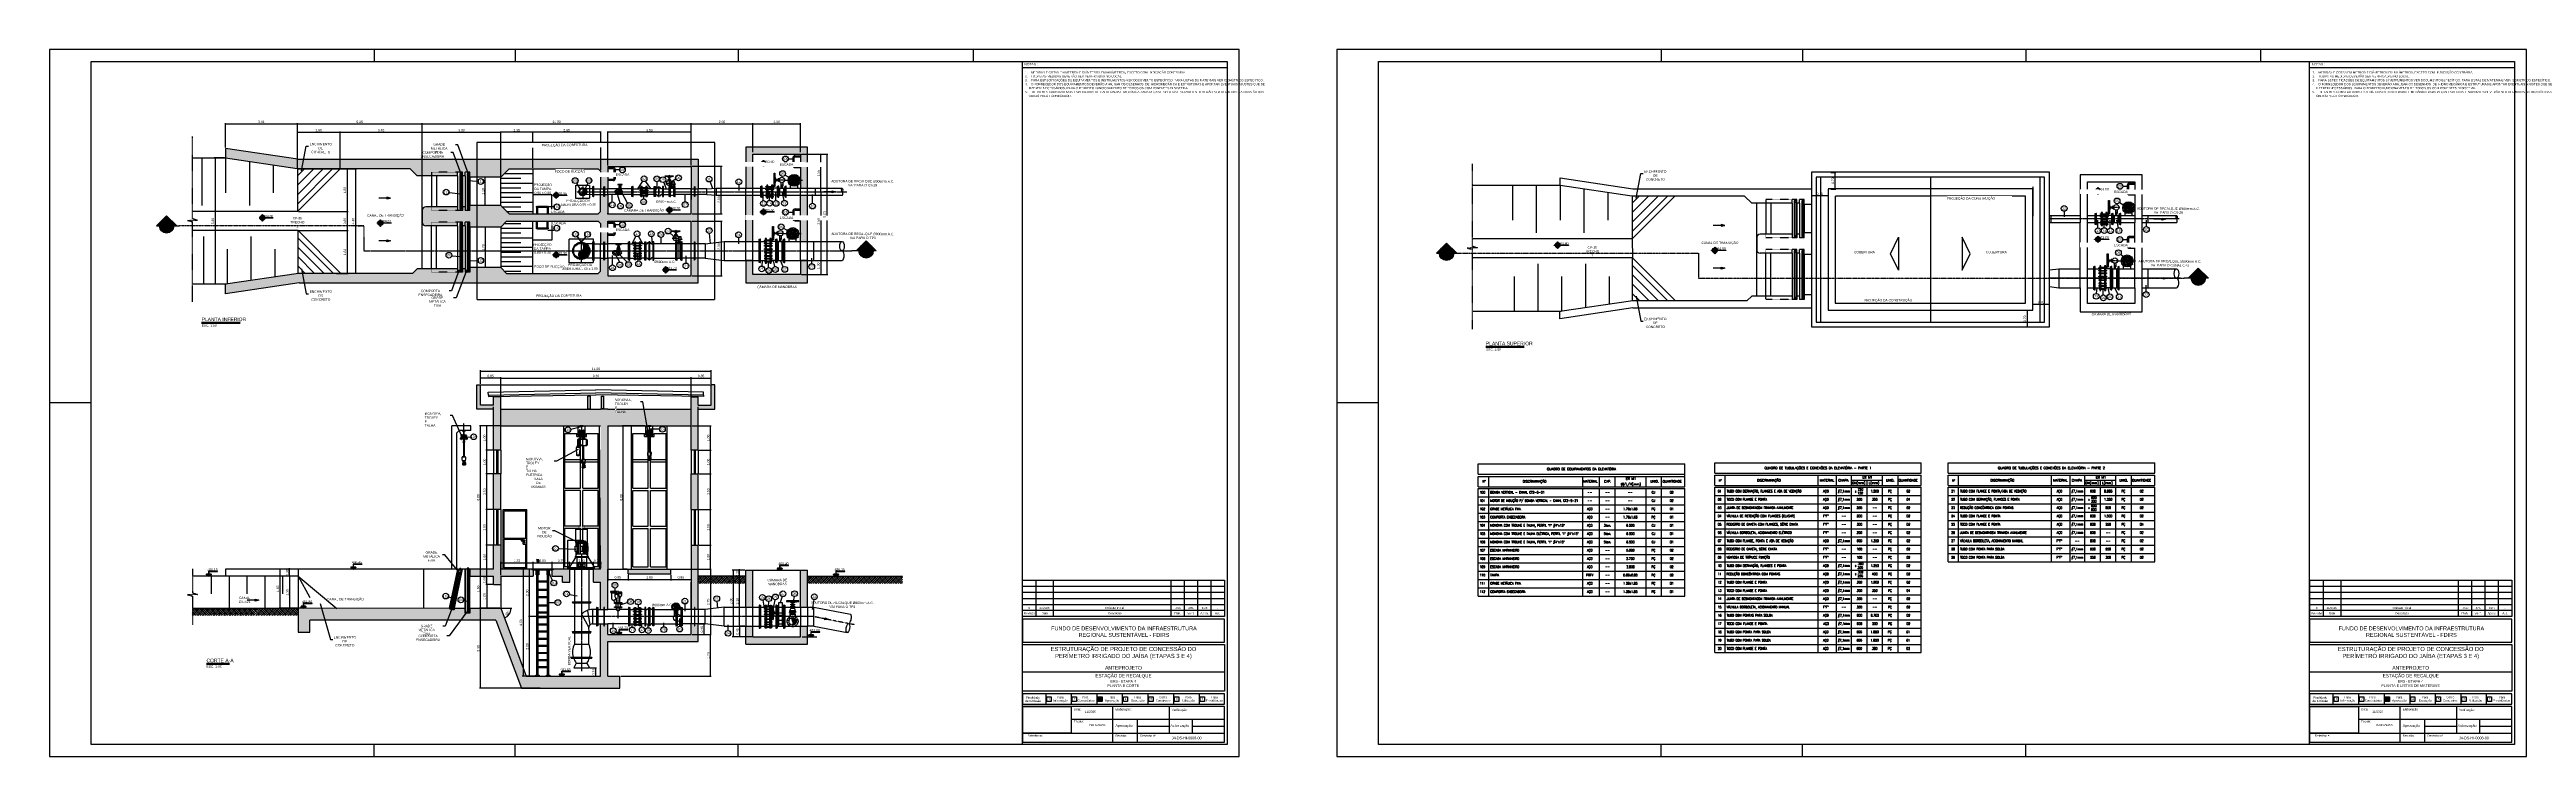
# Paper-space layout 'PLANTA E CORTE' of a CAD drawing. Header units: feet. Extents: x -679 to 1403, y -119 to 475.
# The model-space entities are those that its viewports show. They can reach past a viewport. Long polylines and large blocks are cut down to what shows.
import ezdxf
from ezdxf import colors
from ezdxf.entities.mleader import LeaderData, LeaderLine
from ezdxf.enums import TextEntityAlignment as Align
from ezdxf.math import Vec2, Vec3

# ---------------------------------------------------------------- set-up
doc = ezdxf.new("R2010")
doc.units = ezdxf.units.FT
doc.header["$MEASUREMENT"] = 0
for name, pattern in [('CENTER2', [1.125, 0.75, -0.125, 0.125, -0.125]), ('DASHDOT', [1, 0.5, -0.25, 0, -0.25]), ('HIDDEN', [0.375, 0.25, -0.125])]:
    doc.linetypes.add(name, pattern=pattern)
doc.layers.get('0').update_dxf_attribs({"linetype": 'CONTINUOUS'})
doc.layers.get('DEFPOINTS').update_dxf_attribs({"linetype": 'CONTINUOUS'})
for name, color, linetype in [('01', 1, 'CONTINUOUS'), ('01PROJ', 1, 'HIDDEN'), ('02', 7, 'CONTINUOUS'), ('03', 3, 'CONTINUOUS'), ('04', 4, 'CONTINUOUS'), ('06', 6, 'CONTINUOUS'), ('A-FORMATO', 7, 'CONTINUOUS'), ('A-NIVEIS', 1, 'CONTINUOUS'), ('A-TEXTO', 2, 'CONTINUOUS'), ('ARQ_SENTIDO', 1, 'CONTINUOUS'), ('det-tabl', 1, 'CONTINUOUS'), ('EIXO', 1, 'DASHDOT'), ('FLANGES', 7, 'CONTINUOUS'), ('H-SA-CONTORNO', 2, 'CONTINUOUS'), ('H-SA-DIM', 1, 'CONTINUOUS'), ('H-SA-EIXOS', 1, 'DASHDOT'), ('H-SA-ESTRUTURA (CORTE)', 5, 'CONTINUOUS'), ('H-SA-HTC CONCRETO', 253, 'CONTINUOUS'), ('H-SA-HTC ENCHIMENTO', 1, 'CONTINUOUS'), ('H-SA-SIMB', 1, 'CONTINUOUS'), ('H-SA-TEXTO', 2, 'CONTINUOUS'), ('H-SA-TUBOS', 3, 'CONTINUOUS'), ('INDIC', 2, 'CONTINUOUS'), ('Left View-EGC-Monovias', 1, 'CONTINUOUS'), ('Left View-H-SA-EQUIP', 1, 'CONTINUOUS'), ('R140', 5, 'CONTINUOUS'), ('TEXTO', 2, 'CONTINUOUS'), ('Top View-Ferro Fundido - JGS - K7(Esgoto)', 7, 'CONTINUOUS'), ('TUBULAÇÃO', 5, 'CONTINUOUS')]:
    doc.layers.add(name, color=color, linetype=linetype)
doc.layers.add('A-WINDOWS', color=255, linetype='CONTINUOUS', plot=False)
doc.layers.add('VIEWPORT', color=7, linetype='CONTINUOUS', plot=False)
doc.styles.add('ARIAL', font='arial.ttf')
doc.styles.add('EGC_Arial_2.0mm', font='arial.ttf', dxfattribs={"width": 0.8, "height": 2})
doc.styles.add('EGC_Arial_2.5mm', font='arial.ttf', dxfattribs={"width": 0.8, "height": 2.5})
doc.styles.add('EGC_Arial_3.0mm', font='arial.ttf', dxfattribs={"width": 0.8, "height": 3})
doc.styles.add('ROMANS', font='romans.shx')
doc.styles.get("Standard").update_dxf_attribs({"font": 'arial.ttf'})
doc.dimstyles.new('Copy of EGC_2.0mm', dxfattribs={"dimtxt": 0.1, "dimasz": 0.04, "dimexe": 0.04, "dimexo": 0.04, "dimgap": 0.04, "dimtad": 1, "dimzin": 1, "dimdsep": 46, "dimtxsty": 'Standard', "dimblk": 'ARCHTICK', "dimcen": 0, "dimclrd": 1, "dimclre": 1, "dimclrt": 2, "dimazin": 0, "dimtfac": 1, "dimtix": 1, "dimtmove": 1, "dimatfit": 3, "dimldrblk": 'NONE', "dimfxl": 0.002, "dimtolj": 1, "dimtzin": 0, "dimlwd": -1, "dimarcsym": 0})
picture_1 = doc.add_image_def('image1.png', size_in_pixel=(270, 147))

# ---------------------------------------------------------------- blocks, each defined once
blk = doc.blocks.new('_ArchTick')
at = {"color": 0, "linetype": 'ByBlock', "const_width": 0.15}
blk.add_lwpolyline([(-0.5, -0.5), (0.5, 0.5)], dxfattribs=at)
blk = doc.blocks.new('*D1175')
at = {"layer": 'DEFPOINTS', "color": 0, "transparency": 16777216}
for p in [(285103.22, 9111363.73), (285104.17, 9111363.73), (285103.42, 9111357.71)]:
    blk.add_point(p, dxfattribs=at)
at = {"layer": 'H-SA-DIM', "color": 1, "lineweight": -2, "transparency": 16777216}
for p, q in [((285104.13, 9111363.73), (285103.18, 9111363.73)), ((285103.38, 9111357.71), (285103.18, 9111357.71))]:
    blk.add_line(p, q, dxfattribs=at)
at = {"layer": 'H-SA-DIM', "color": 1, "transparency": 16777216}
blk.add_line((285103.22, 9111357.71), (285103.22, 9111363.73), dxfattribs=at)
at = {"layer": 'H-SA-DIM', "color": 1, "transparency": 16777216, "xscale": 0.04, "yscale": 0.04, "zscale": 0.04}
for p, rotation in [((285103.22, 9111363.73), 90), ((285103.22, 9111357.71), 270)]:
    blk.add_blockref('_ArchTick', p, dxfattribs=dict(at, rotation=rotation))
at = {"layer": 'H-SA-DIM', "color": 2, "transparency": 16777216, "insert": (285103.13, 9111360.72), "char_height": 0.1, "attachment_point": 5, "rotation": 90}
blk.add_mtext('\\A1;6.00', dxfattribs=at)
blk = doc.blocks.new('_None')
blk = doc.blocks.new('*D1176')
at = {"layer": 'DEFPOINTS', "color": 0, "transparency": 16777216}
for p in [(285100.96, 9111357.71), (285099.27, 9111355.71), (285101.47, 9111355.71)]:
    blk.add_point(p, dxfattribs=at)
at = {"layer": 'H-SA-DIM', "color": 1, "lineweight": -2, "transparency": 16777216}
for p, q in [((285100.92, 9111357.71), (285099.23, 9111357.71)), ((285101.43, 9111355.71), (285099.23, 9111355.71))]:
    blk.add_line(p, q, dxfattribs=at)
at = {"layer": 'H-SA-DIM', "color": 1, "transparency": 16777216}
blk.add_line((285099.27, 9111357.71), (285099.27, 9111355.71), dxfattribs=at)
at = {"layer": 'H-SA-DIM', "color": 1, "transparency": 16777216, "xscale": 0.04, "yscale": 0.04, "zscale": 0.04}
for p, rotation in [((285099.27, 9111357.71), 90), ((285099.27, 9111355.71), 270)]:
    blk.add_blockref('_ArchTick', p, dxfattribs=dict(at, rotation=rotation))
at = {"layer": 'H-SA-DIM', "color": 2, "transparency": 16777216, "insert": (285099.18, 9111356.71), "char_height": 0.1, "attachment_point": 5, "rotation": 90}
blk.add_mtext('\\A1;2.00', dxfattribs=at)
blk = doc.blocks.new('*D1177')
at = {"layer": 'DEFPOINTS', "color": 0, "transparency": 16777216}
for p in [(285101.66, 9111355.71), (285099.27, 9111353.21), (285099.54, 9111353.21)]:
    blk.add_point(p, dxfattribs=at)
at = {"layer": 'H-SA-DIM', "color": 1, "lineweight": -2, "transparency": 16777216}
for p, q in [((285101.62, 9111355.71), (285099.23, 9111355.71)), ((285099.5, 9111353.21), (285099.23, 9111353.21))]:
    blk.add_line(p, q, dxfattribs=at)
at = {"layer": 'H-SA-DIM', "color": 1, "transparency": 16777216}
blk.add_line((285099.27, 9111355.71), (285099.27, 9111353.21), dxfattribs=at)
at = {"layer": 'H-SA-DIM', "color": 1, "transparency": 16777216, "xscale": 0.04, "yscale": 0.04, "zscale": 0.04}
for p, rotation in [((285099.27, 9111355.71), 90), ((285099.27, 9111353.21), 270)]:
    blk.add_blockref('_ArchTick', p, dxfattribs=dict(at, rotation=rotation))
at = {"layer": 'H-SA-DIM', "color": 2, "transparency": 16777216, "insert": (285099.18, 9111354.46), "char_height": 0.1, "attachment_point": 5, "rotation": 90}
blk.add_mtext('\\A1;2.50', dxfattribs=at)
blk = doc.blocks.new('*D1181')
at = {"layer": 'DEFPOINTS', "color": 0, "transparency": 16777216}
for p in [(285097.42, 9111372.08), (285097.42, 9111370.38), (285097.42, 9111370.38)]:
    blk.add_point(p, dxfattribs=at)
at = {"layer": 'H-SA-DIM', "color": 1, "transparency": 16777216}
blk.add_line((285097.42, 9111372.08), (285097.42, 9111370.38), dxfattribs=at)
at = {"layer": 'H-SA-DIM', "color": 1, "transparency": 16777216, "xscale": 0.04, "yscale": 0.04, "zscale": 0.04}
for p, rotation in [((285097.42, 9111372.08), 90), ((285097.42, 9111370.38), 270)]:
    blk.add_blockref('_ArchTick', p, dxfattribs=dict(at, rotation=rotation))
at = {"layer": 'H-SA-DIM', "color": 2, "transparency": 16777216, "insert": (285097.33, 9111371.22), "char_height": 0.1, "attachment_point": 5, "rotation": 90}
blk.add_mtext('\\A1;1.70', dxfattribs=at)
blk = doc.blocks.new('*D1182')
at = {"layer": 'DEFPOINTS', "color": 0, "transparency": 16777216}
for p in [(285110.67, 9111371.08), (285110.67, 9111370.09, 478.2), (285111.52, 9111370.09)]:
    blk.add_point(p, dxfattribs=at)
at = {"layer": 'H-SA-DIM', "color": 1, "lineweight": -2, "transparency": 16777216}
for p, q in [((285110.71, 9111371.08), (285111.56, 9111371.08)), ((285110.71, 9111370.09), (285111.56, 9111370.09))]:
    blk.add_line(p, q, dxfattribs=at)
at = {"layer": 'H-SA-DIM', "color": 1, "transparency": 16777216}
blk.add_line((285111.52, 9111371.08), (285111.52, 9111370.09), dxfattribs=at)
at = {"layer": 'H-SA-DIM', "color": 1, "transparency": 16777216, "xscale": 0.04, "yscale": 0.04, "zscale": 0.04}
for p, rotation in [((285111.52, 9111371.08), 90), ((285111.52, 9111370.09), 270)]:
    blk.add_blockref('_ArchTick', p, dxfattribs=dict(at, rotation=rotation))
at = {"layer": 'H-SA-DIM', "color": 2, "transparency": 16777216, "insert": (285111.42, 9111370.45), "char_height": 0.1, "attachment_point": 5, "rotation": 90}
blk.add_mtext('\\A1;1.00', dxfattribs=at)
blk = doc.blocks.new('*D1183')
at = {"layer": 'DEFPOINTS', "color": 0, "transparency": 16777216}
for p in [(285101.72, 9111359.38), (285101.22, 9111358.79), (285101.72, 9111358.79)]:
    blk.add_point(p, dxfattribs=at)
at = {"layer": 'H-SA-DIM', "color": 1, "lineweight": -2, "transparency": 16777216}
for p, q in [((285101.22, 9111358.83), (285101.22, 9111359.42)), ((285101.72, 9111358.83), (285101.72, 9111359.42))]:
    blk.add_line(p, q, dxfattribs=at)
at = {"layer": 'H-SA-DIM', "color": 1, "transparency": 16777216}
blk.add_line((285101.22, 9111359.38), (285101.72, 9111359.38), dxfattribs=at)
at = {"layer": 'H-SA-DIM', "color": 1, "transparency": 16777216, "xscale": 0.04, "yscale": 0.04, "zscale": 0.04, "rotation": 180}
blk.add_blockref('_ArchTick', (285101.22, 9111359.38), dxfattribs=at)
at = {"layer": 'H-SA-DIM', "color": 1, "transparency": 16777216, "xscale": 0.04, "yscale": 0.04, "zscale": 0.04}
blk.add_blockref('_ArchTick', (285101.72, 9111359.38), dxfattribs=at)
at = {"layer": 'H-SA-DIM', "color": 2, "transparency": 16777216, "insert": (285101.47, 9111359.47), "char_height": 0.1, "attachment_point": 5}
blk.add_mtext('\\A1;0.40', dxfattribs=at)
blk = doc.blocks.new('*D1178')
at = {"layer": 'DEFPOINTS', "color": 0, "transparency": 16777216}
for p in [(285106.07, 9111372.33), (285106.07, 9111370.03), (285107.33, 9111370.03)]:
    blk.add_point(p, dxfattribs=at)
at = {"layer": 'H-SA-DIM', "color": 1, "lineweight": -2, "transparency": 16777216}
for p, q in [((285106.11, 9111372.33), (285107.37, 9111372.33)), ((285106.11, 9111370.03), (285107.37, 9111370.03))]:
    blk.add_line(p, q, dxfattribs=at)
at = {"layer": 'H-SA-DIM', "color": 1, "transparency": 16777216}
blk.add_line((285107.33, 9111372.33), (285107.33, 9111370.03), dxfattribs=at)
at = {"layer": 'H-SA-DIM', "color": 1, "transparency": 16777216, "xscale": 0.04, "yscale": 0.04, "zscale": 0.04}
for p, rotation in [((285107.33, 9111372.33), 90), ((285107.33, 9111370.03), 270)]:
    blk.add_blockref('_ArchTick', p, dxfattribs=dict(at, rotation=rotation))
at = {"layer": 'H-SA-DIM', "color": 2, "transparency": 16777216, "insert": (285107.24, 9111371.26), "char_height": 0.1, "attachment_point": 5, "rotation": 90}
blk.add_mtext('\\A1;2.30', dxfattribs=at)
blk = doc.blocks.new('*D1179')
at = {"layer": 'DEFPOINTS', "color": 0, "transparency": 16777216}
for p in [(285089.19, 9111357.71), (285089.55, 9111357.71), (285089.55, 9111357.41)]:
    blk.add_point(p, dxfattribs=at)
at = {"layer": 'H-SA-DIM', "color": 1, "lineweight": -2, "transparency": 16777216}
for p, q in [((285089.51, 9111357.71), (285089.15, 9111357.71)), ((285089.51, 9111357.41), (285089.15, 9111357.41))]:
    blk.add_line(p, q, dxfattribs=at)
at = {"layer": 'H-SA-DIM', "color": 1, "transparency": 16777216}
for p, q in [((285089.19, 9111357.71), (285089.19, 9111357.75)), ((285089.19, 9111357.41), (285089.19, 9111357.71)), ((285089.19, 9111357.41), (285089.19, 9111357.37))]:
    blk.add_line(p, q, dxfattribs=at)
at = {"layer": 'H-SA-DIM', "color": 1, "transparency": 16777216, "xscale": 0.04, "yscale": 0.04, "zscale": 0.04}
for p, rotation in [((285089.19, 9111357.71), 270), ((285089.19, 9111357.41), 90)]:
    blk.add_blockref('_ArchTick', p, dxfattribs=dict(at, rotation=rotation))
at = {"layer": 'H-SA-DIM', "color": 2, "transparency": 16777216, "insert": (285089.1, 9111357.56), "char_height": 0.1, "attachment_point": 5, "rotation": 90}
blk.add_mtext('\\A1;0.30', dxfattribs=at)
blk = doc.blocks.new('*D1180')
at = {"layer": 'DEFPOINTS', "color": 0, "transparency": 16777216}
for p in [(285089.55, 9111357.41), (285089.19, 9111356.06), (285089.55, 9111356.06)]:
    blk.add_point(p, dxfattribs=at)
at = {"layer": 'H-SA-DIM', "color": 1, "lineweight": -2, "transparency": 16777216}
for p, q in [((285089.51, 9111357.41), (285089.15, 9111357.41)), ((285089.51, 9111356.06), (285089.15, 9111356.06))]:
    blk.add_line(p, q, dxfattribs=at)
at = {"layer": 'H-SA-DIM', "color": 1, "transparency": 16777216}
blk.add_line((285089.19, 9111357.41), (285089.19, 9111356.06), dxfattribs=at)
at = {"layer": 'H-SA-DIM', "color": 1, "transparency": 16777216, "xscale": 0.04, "yscale": 0.04, "zscale": 0.04}
for p, rotation in [((285089.19, 9111357.41), 90), ((285089.19, 9111356.06), 270)]:
    blk.add_blockref('_ArchTick', p, dxfattribs=dict(at, rotation=rotation))
at = {"layer": 'H-SA-DIM', "color": 2, "transparency": 16777216, "insert": (285089.1, 9111356.73), "char_height": 0.1, "attachment_point": 5, "rotation": 90}
blk.add_mtext('\\A1;1.35', dxfattribs=at)
blk = doc.blocks.new('EGC-SETA SENTIDO DA TUBULAÇÃO')
h = blk.add_hatch(color=256)
h.dxf.hatch_style = 1
h.paths.add_polyline_path([(-3, 0.8), (0, 0), (-3, -0.8)])
blk.add_line((0, 0), (-9.8, 0))
blk.add_lwpolyline([(-3, 0.8), (0, 0), (-3, -0.8), (-3, 0.8)])
blk = doc.blocks.new('*U1227')
at = {"true_color": 0xffffff}
h = blk.add_hatch(color=7, dxfattribs=at)
h.dxf.hatch_style = 1
edge = h.paths.add_edge_path()
edge.add_arc((0, 0), 2.07, 92.7623, 177.2377, ccw=False)
edge.add_line((-0.1, 2.1), (-0.1, 2.8))
edge.add_line((-0.1, 2.8), (0.1, 2.8))
edge.add_line((0.1, 2.8), (0.1, 2.1))
edge.add_arc((0, 0), 2.07, 2.7623, 87.2377, ccw=False)
edge.add_line((2.1, 0.1), (9.1, 0.1))
edge.add_line((9.1, 0.1), (9.1, -0.1))
edge.add_line((9.1, -0.1), (2.1, -0.1))
edge.add_arc((0, 0), 2.07, 272.7623, 357.2377, ccw=False)
edge.add_line((0.1, -2.1), (0.1, -2.8))
edge.add_line((0.1, -2.8), (-0.1, -2.8))
edge.add_line((-0.1, -2.8), (-0.1, -2.1))
edge.add_arc((0, 0), 2.07, 182.7623, 267.2377, ccw=False)
edge.add_line((-2.1, -0.1), (-2.8, -0.1))
edge.add_line((-2.8, -0.1), (-2.8, 0.1))
edge.add_line((-2.8, 0.1), (-2.1, 0.1))
for p, q in [((0, -2.8), (0, 2.8)), ((9.1, 0), (-2.8, 0))]:
    blk.add_line(p, q)
at = {"color": 7, "true_color": 0xffffff}
blk.add_lwpolyline([(-2.1, 0.1, -0.386246), (-0.1, 2.1), (-0.1, 2.8), (0.1, 2.8), (0.1, 2.1, -0.386246), (2.1, 0.1), (9.1, 0.1), (9.1, -0.1), (2.1, -0.1, -0.386246), (0.1, -2.1), (0.1, -2.8), (-0.1, -2.8), (-0.1, -2.1, -0.386246), (-2.1, -0.1), (-2.8, -0.1), (-2.8, 0.1)], format="xyb", close=True, dxfattribs=at)
blk.add_circle((0, 0), 1.87)
for points in [[(-1.8, -0.6), (0, 0), (-1.8, -0.5), (-1.9, 0)], [(-1.5, -1.1), (-1.6, 0), (-1.8, -0.6), (0, 0)], [(-1.1, -1.5), (-1.1, 0), (-1.5, -1.1), (-1.6, 0)], [(-0.6, -1.8), (-0.6, 0), (-1.1, -1.5), (-1.1, 0)], [(0, -1.9), (0, 0), (-0.6, -1.8), (-0.6, 0)], [(0, 1.9), (0, 0), (0.6, 1.8), (0.6, 0)], [(1.5, 1.1), (1.6, 0), (1.8, 0.6), (0, 0)], [(1.8, 0.6), (0, 0), (1.8, 0.5), (1.9, 0)], [(0.6, 1.8), (0.6, 0), (1.1, 1.5), (1.1, 0)], [(1.1, 1.5), (1.1, 0), (1.5, 1.1), (1.6, 0)]]:
    blk.add_solid(points)
at = {"layer": 'A-TEXTO', "color": 2, "style": 'EGC_Arial_2.0mm', "width": 0.8}
blk.add_attdef('000.00', text='', height=2, dxfattribs=at).set_placement((9.1, 0.5), align=Align.RIGHT)
blk = doc.blocks.new('*U504')
at = {"color": 5}
blk.add_line((5, -9), (37.5, -9), dxfattribs=at)
blk.add_line((5, -9.7), (37.5, -9.7))
at = {"style": 'EGC_Arial_3.0mm', "width": 0.8}
blk.add_attdef('TITULO', text='', height=3, dxfattribs=at).set_placement((5, -9), align=Align.BOTTOM_LEFT)
at = {"style": 'EGC_Arial_2.0mm', "width": 0.8}
blk.add_attdef('ESCALA', text='', height=2, dxfattribs=at).set_placement((5, -10.7), align=Align.TOP_LEFT)
blk = doc.blocks.new('*U1192')
at = {"color": 5}
blk.add_line((5, -9), (24.2, -9), dxfattribs=at)
blk.add_line((5, -9.7), (24.2, -9.7))
at = {"style": 'EGC_Arial_3.0mm', "width": 0.8}
blk.add_attdef('TITULO', text='', height=3, dxfattribs=at).set_placement((5, -9), align=Align.BOTTOM_LEFT)
at = {"style": 'EGC_Arial_2.0mm', "width": 0.8}
blk.add_attdef('ESCALA', text='', height=2, dxfattribs=at).set_placement((5, -10.7), align=Align.TOP_LEFT)
blk = doc.blocks.new('*U1196')
at = {"true_color": 0xffffff}
h = blk.add_hatch(color=7, dxfattribs=at)
h.dxf.hatch_style = 1
edge = h.paths.add_edge_path()
edge.add_line((-0.1, 1.7), (-1.8, 1.7))
edge.add_arc((-1.8, 1.3), 0.35, 90, 240)
edge.add_line((-1.9, 1), (0, 0))
edge.add_line((0, 0), (1.9, 1))
edge.add_arc((1.8, 1.3), 0.35, 300, 450)
edge.add_line((1.8, 1.7), (0.1, 1.7))
edge.add_line((0.1, 1.7), (0.1, 4))
edge.add_line((0.1, 4), (7.4, 4))
edge.add_line((7.4, 4), (7.4, 4.2))
edge.add_line((7.4, 4.2), (-0.1, 4.2))
edge.add_line((-0.1, 4.2), (-0.1, 1.7))
at = {"color": 7, "true_color": 0xffffff}
blk.add_lwpolyline([(-0.1, 1.7), (-1.8, 1.7, 0.767327), (-1.9, 1), (0, 0), (1.9, 1, 0.767327), (1.8, 1.7), (0.1, 1.7), (0.1, 4), (7.4, 4), (7.4, 4.2), (-0.1, 4.2)], format="xyb", close=True, dxfattribs=at)
blk.add_lwpolyline([(0, 0), (-1.9, 1.1, -0.767327), (-1.8, 1.6), (1.8, 1.6, -0.767327), (1.9, 1.1)], format="xyb", close=True)
blk.add_lwpolyline([(0, 1.6), (0, 4.1), (7.4, 4.1)])
for points in [[(0, 1.6), (0, 0), (0.9, 1.6), (1.1, 0.6)], [(0.9, 1.6), (1.1, 0.6), (1.9, 1.5), (1.9, 1.1)], [(1.9, 1.5), (1.9, 1.1), (2, 1.4), (2, 1.2)]]:
    blk.add_solid(points)
at = {"layer": 'A-TEXTO', "style": 'EGC_Arial_2.0mm', "width": 0.8}
blk.add_attdef('COTA', text='', height=2, dxfattribs=at).set_placement((7.3, 4.6), align=Align.RIGHT)
blk = doc.blocks.new('*D1184')
at = {"layer": 'DEFPOINTS', "color": 0, "transparency": 16777216}
for p in [(285089.52, 9111374.53), (285091.96, 9111370.13), (285091.96, 9111370.13)]:
    blk.add_point(p, dxfattribs=at)
at = {"layer": 'H-SA-DIM', "color": 1, "lineweight": -2, "transparency": 16777216}
blk.add_line((285089.56, 9111374.53), (285092, 9111374.53), dxfattribs=at)
at = {"layer": 'H-SA-DIM', "color": 1, "transparency": 16777216}
blk.add_line((285091.96, 9111374.53), (285091.96, 9111370.13), dxfattribs=at)
at = {"layer": 'H-SA-DIM', "color": 1, "transparency": 16777216, "xscale": 0.04, "yscale": 0.04, "zscale": 0.04}
for p, rotation in [((285091.96, 9111374.53), 90), ((285091.96, 9111370.13), 270)]:
    blk.add_blockref('_ArchTick', p, dxfattribs=dict(at, rotation=rotation))
at = {"layer": 'H-SA-DIM', "color": 2, "transparency": 16777216, "insert": (285091.87, 9111372.33), "char_height": 0.1, "attachment_point": 5, "rotation": 90}
blk.add_mtext('\\A1;4.40', dxfattribs=at)
blk = doc.blocks.new('*D1185')
at = {"layer": 'DEFPOINTS', "color": 0, "transparency": 16777216}
for p in [(285097.77, 9111357.06), (285097.49, 9111356.06), (285098.07, 9111356.06)]:
    blk.add_point(p, dxfattribs=at)
at = {"layer": 'H-SA-DIM', "color": 1, "lineweight": -2, "transparency": 16777216}
for p, q in [((285097.73, 9111357.06), (285097.45, 9111357.06)), ((285098.03, 9111356.06), (285097.45, 9111356.06))]:
    blk.add_line(p, q, dxfattribs=at)
at = {"layer": 'H-SA-DIM', "color": 1, "transparency": 16777216}
blk.add_line((285097.49, 9111357.06), (285097.49, 9111356.06), dxfattribs=at)
at = {"layer": 'H-SA-DIM', "color": 1, "transparency": 16777216, "xscale": 0.04, "yscale": 0.04, "zscale": 0.04}
for p, rotation in [((285097.49, 9111357.06), 90), ((285097.49, 9111356.06), 270)]:
    blk.add_blockref('_ArchTick', p, dxfattribs=dict(at, rotation=rotation))
at = {"layer": 'H-SA-DIM', "color": 2, "transparency": 16777216, "insert": (285097.39, 9111356.56), "char_height": 0.1, "attachment_point": 5, "rotation": 90}
blk.add_mtext('\\A1;1.00', dxfattribs=at)
blk = doc.blocks.new('*D1186')
at = {"layer": 'DEFPOINTS', "color": 0, "transparency": 16777216}
for p in [(285097.48, 9111357.71), (285097.77, 9111357.71), (285097.77, 9111357.06)]:
    blk.add_point(p, dxfattribs=at)
at = {"layer": 'H-SA-DIM', "color": 1, "lineweight": -2, "transparency": 16777216}
for p, q in [((285097.73, 9111357.71), (285097.44, 9111357.71)), ((285097.73, 9111357.06), (285097.44, 9111357.06))]:
    blk.add_line(p, q, dxfattribs=at)
at = {"layer": 'H-SA-DIM', "color": 1, "transparency": 16777216}
blk.add_line((285097.48, 9111357.06), (285097.48, 9111357.71), dxfattribs=at)
at = {"layer": 'H-SA-DIM', "color": 1, "transparency": 16777216, "xscale": 0.04, "yscale": 0.04, "zscale": 0.04}
for p, rotation in [((285097.48, 9111357.71), 90), ((285097.48, 9111357.06), 270)]:
    blk.add_blockref('_ArchTick', p, dxfattribs=dict(at, rotation=rotation))
at = {"layer": 'H-SA-DIM', "color": 2, "transparency": 16777216, "insert": (285097.39, 9111357.25), "char_height": 0.1, "attachment_point": 5, "rotation": 90}
blk.add_mtext('\\A1;0.65', dxfattribs=at)
blk = doc.blocks.new('*D1187')
at = {"layer": 'DEFPOINTS', "color": 0, "transparency": 16777216}
for p in [(285097.48, 9111358.71), (285097.77, 9111358.71), (285097.77, 9111357.71)]:
    blk.add_point(p, dxfattribs=at)
at = {"layer": 'H-SA-DIM', "color": 1, "lineweight": -2, "transparency": 16777216}
for p, q in [((285097.73, 9111358.71), (285097.44, 9111358.71)), ((285097.73, 9111357.71), (285097.44, 9111357.71))]:
    blk.add_line(p, q, dxfattribs=at)
at = {"layer": 'H-SA-DIM', "color": 1, "transparency": 16777216}
blk.add_line((285097.48, 9111357.71), (285097.48, 9111358.71), dxfattribs=at)
at = {"layer": 'H-SA-DIM', "color": 1, "transparency": 16777216, "xscale": 0.04, "yscale": 0.04, "zscale": 0.04}
for p, rotation in [((285097.48, 9111358.71), 90), ((285097.48, 9111357.71), 270)]:
    blk.add_blockref('_ArchTick', p, dxfattribs=dict(at, rotation=rotation))
at = {"layer": 'H-SA-DIM', "color": 2, "transparency": 16777216, "insert": (285097.39, 9111358.21), "char_height": 0.1, "attachment_point": 5, "rotation": 90}
blk.add_mtext('\\A1;1.00', dxfattribs=at)
blk = doc.blocks.new('*D1188')
at = {"layer": 'DEFPOINTS', "color": 0, "transparency": 16777216}
for p in [(285097.48, 9111360.21), (285097.77, 9111360.21), (285097.77, 9111358.71)]:
    blk.add_point(p, dxfattribs=at)
at = {"layer": 'H-SA-DIM', "color": 1, "lineweight": -2, "transparency": 16777216}
for p, q in [((285097.73, 9111360.21), (285097.44, 9111360.21)), ((285097.73, 9111358.71), (285097.44, 9111358.71))]:
    blk.add_line(p, q, dxfattribs=at)
at = {"layer": 'H-SA-DIM', "color": 1, "transparency": 16777216}
blk.add_line((285097.48, 9111358.71), (285097.48, 9111360.21), dxfattribs=at)
at = {"layer": 'H-SA-DIM', "color": 1, "transparency": 16777216, "xscale": 0.04, "yscale": 0.04, "zscale": 0.04}
for p, rotation in [((285097.48, 9111360.21), 90), ((285097.48, 9111358.71), 270)]:
    blk.add_blockref('_ArchTick', p, dxfattribs=dict(at, rotation=rotation))
at = {"layer": 'H-SA-DIM', "color": 2, "transparency": 16777216, "insert": (285097.39, 9111359.46), "char_height": 0.1, "attachment_point": 5, "rotation": 90}
blk.add_mtext('\\A1;1.50', dxfattribs=at)
blk = doc.blocks.new('*D1189')
at = {"layer": 'DEFPOINTS', "color": 0, "transparency": 16777216}
for p in [(285097.48, 9111361.71), (285097.77, 9111361.71), (285097.77, 9111360.21)]:
    blk.add_point(p, dxfattribs=at)
at = {"layer": 'H-SA-DIM', "color": 1, "lineweight": -2, "transparency": 16777216}
for p, q in [((285097.73, 9111361.71), (285097.44, 9111361.71)), ((285097.73, 9111360.21), (285097.44, 9111360.21))]:
    blk.add_line(p, q, dxfattribs=at)
at = {"layer": 'H-SA-DIM', "color": 1, "transparency": 16777216}
blk.add_line((285097.48, 9111360.21), (285097.48, 9111361.71), dxfattribs=at)
at = {"layer": 'H-SA-DIM', "color": 1, "transparency": 16777216, "xscale": 0.04, "yscale": 0.04, "zscale": 0.04}
for p, rotation in [((285097.48, 9111361.71), 90), ((285097.48, 9111360.21), 270)]:
    blk.add_blockref('_ArchTick', p, dxfattribs=dict(at, rotation=rotation))
at = {"layer": 'H-SA-DIM', "color": 2, "transparency": 16777216, "insert": (285097.39, 9111360.96), "char_height": 0.1, "attachment_point": 5, "rotation": 90}
blk.add_mtext('\\A1;1.50', dxfattribs=at)
blk = doc.blocks.new('*D1190')
at = {"layer": 'DEFPOINTS', "color": 0, "transparency": 16777216}
for p in [(285098.07, 9111363.73), (285097.21, 9111357.71), (285097.77, 9111357.71)]:
    blk.add_point(p, dxfattribs=at)
at = {"layer": 'H-SA-DIM', "color": 1, "lineweight": -2, "transparency": 16777216}
for p, q in [((285098.03, 9111363.73), (285097.17, 9111363.73)), ((285097.73, 9111357.71), (285097.17, 9111357.71))]:
    blk.add_line(p, q, dxfattribs=at)
at = {"layer": 'H-SA-DIM', "color": 1, "transparency": 16777216}
blk.add_line((285097.21, 9111363.73), (285097.21, 9111357.71), dxfattribs=at)
at = {"layer": 'H-SA-DIM', "color": 1, "transparency": 16777216, "xscale": 0.04, "yscale": 0.04, "zscale": 0.04}
for p, rotation in [((285097.21, 9111363.73), 90), ((285097.21, 9111357.71), 270)]:
    blk.add_blockref('_ArchTick', p, dxfattribs=dict(at, rotation=rotation))
at = {"layer": 'H-SA-DIM', "color": 2, "transparency": 16777216, "insert": (285097.12, 9111360.72), "char_height": 0.1, "attachment_point": 5, "rotation": 90}
blk.add_mtext('\\A1;6.80', dxfattribs=at)
blk = doc.blocks.new('*D1191')
at = {"layer": 'DEFPOINTS', "color": 0, "transparency": 16777216}
for p in [(285097.77, 9111357.71), (285097.21, 9111356.06), (285098.07, 9111356.06)]:
    blk.add_point(p, dxfattribs=at)
at = {"layer": 'H-SA-DIM', "color": 1, "lineweight": -2, "transparency": 16777216}
for p, q in [((285097.73, 9111357.71), (285097.17, 9111357.71)), ((285098.03, 9111356.06), (285097.17, 9111356.06))]:
    blk.add_line(p, q, dxfattribs=at)
at = {"layer": 'H-SA-DIM', "color": 1, "transparency": 16777216}
blk.add_line((285097.21, 9111357.71), (285097.21, 9111356.06), dxfattribs=at)
at = {"layer": 'H-SA-DIM', "color": 1, "transparency": 16777216, "xscale": 0.04, "yscale": 0.04, "zscale": 0.04}
for p, rotation in [((285097.21, 9111357.71), 90), ((285097.21, 9111356.06), 270)]:
    blk.add_blockref('_ArchTick', p, dxfattribs=dict(at, rotation=rotation))
at = {"layer": 'H-SA-DIM', "color": 2, "transparency": 16777216, "insert": (285097.12, 9111356.88), "char_height": 0.1, "attachment_point": 5, "rotation": 90}
blk.add_mtext('\\A1;1.65', dxfattribs=at)
blk = doc.blocks.new('*D1193')
at = {"layer": 'DEFPOINTS', "color": 0, "transparency": 16777216}
for p in [(285099.6, 9111357.71), (285099.01, 9111353.21), (285099.54, 9111353.21)]:
    blk.add_point(p, dxfattribs=at)
at = {"layer": 'H-SA-DIM', "color": 1, "lineweight": -2, "transparency": 16777216}
for p, q in [((285099.56, 9111357.71), (285098.97, 9111357.71)), ((285099.5, 9111353.21), (285098.97, 9111353.21))]:
    blk.add_line(p, q, dxfattribs=at)
at = {"layer": 'H-SA-DIM', "color": 1, "transparency": 16777216}
blk.add_line((285099.01, 9111357.71), (285099.01, 9111353.21), dxfattribs=at)
at = {"layer": 'H-SA-DIM', "color": 1, "transparency": 16777216, "xscale": 0.04, "yscale": 0.04, "zscale": 0.04}
for p, rotation in [((285099.01, 9111357.71), 90), ((285099.01, 9111353.21), 270)]:
    blk.add_blockref('_ArchTick', p, dxfattribs=dict(at, rotation=rotation))
at = {"layer": 'H-SA-DIM', "color": 2, "transparency": 16777216, "insert": (285098.92, 9111355.46), "char_height": 0.1, "attachment_point": 5, "rotation": 90}
blk.add_mtext('\\A1;4.50', dxfattribs=at)
blk = doc.blocks.new('*D1194')
at = {"layer": 'DEFPOINTS', "color": 0, "transparency": 16777216}
for p in [(285106.07, 9111357.71), (285106.07, 9111354.96), (285106.88, 9111354.96)]:
    blk.add_point(p, dxfattribs=at)
at = {"layer": 'H-SA-DIM', "color": 1, "lineweight": -2, "transparency": 16777216}
for p, q in [((285106.11, 9111357.71), (285106.92, 9111357.71)), ((285106.11, 9111354.96), (285106.92, 9111354.96))]:
    blk.add_line(p, q, dxfattribs=at)
at = {"layer": 'H-SA-DIM', "color": 1, "transparency": 16777216}
blk.add_line((285106.88, 9111357.71), (285106.88, 9111354.96), dxfattribs=at)
at = {"layer": 'H-SA-DIM', "color": 1, "transparency": 16777216, "xscale": 0.04, "yscale": 0.04, "zscale": 0.04}
for p, rotation in [((285106.88, 9111357.71), 90), ((285106.88, 9111354.96), 270)]:
    blk.add_blockref('_ArchTick', p, dxfattribs=dict(at, rotation=rotation))
at = {"layer": 'H-SA-DIM', "color": 2, "transparency": 16777216, "insert": (285106.79, 9111356.33), "char_height": 0.1, "attachment_point": 5, "rotation": 90}
blk.add_mtext('\\A1;2.75', dxfattribs=at)
blk = doc.blocks.new('*D1198')
at = {"layer": 'DEFPOINTS', "color": 0, "transparency": 16777216}
for p in [(285089.55, 9111357.71), (285088.79, 9111356.06), (285089.74, 9111356.06)]:
    blk.add_point(p, dxfattribs=at)
at = {"layer": 'H-SA-DIM', "color": 1, "lineweight": -2, "transparency": 16777216}
for p, q in [((285089.51, 9111357.71), (285088.75, 9111357.71)), ((285089.7, 9111356.06), (285088.75, 9111356.06))]:
    blk.add_line(p, q, dxfattribs=at)
at = {"layer": 'H-SA-DIM', "color": 1, "transparency": 16777216}
blk.add_line((285088.79, 9111357.71), (285088.79, 9111356.06), dxfattribs=at)
at = {"layer": 'H-SA-DIM', "color": 1, "transparency": 16777216, "xscale": 0.04, "yscale": 0.04, "zscale": 0.04}
for p, rotation in [((285088.79, 9111357.71), 90), ((285088.79, 9111356.06), 270)]:
    blk.add_blockref('_ArchTick', p, dxfattribs=dict(at, rotation=rotation))
at = {"layer": 'H-SA-DIM', "color": 2, "transparency": 16777216, "insert": (285088.7, 9111356.88), "char_height": 0.1, "attachment_point": 5, "rotation": 90}
blk.add_mtext('\\A1;1.65', dxfattribs=at)
blk = doc.blocks.new('*D1199')
at = {"layer": 'DEFPOINTS', "color": 0, "transparency": 16777216}
for p in [(285099.43, 9111357.97), (285098.07, 9111357.41), (285099.43, 9111357.68)]:
    blk.add_point(p, dxfattribs=at)
at = {"layer": 'H-SA-DIM', "color": 1, "lineweight": -2, "transparency": 16777216}
for p, q in [((285098.07, 9111357.45), (285098.07, 9111358.01)), ((285099.43, 9111357.72), (285099.43, 9111358.01))]:
    blk.add_line(p, q, dxfattribs=at)
at = {"layer": 'H-SA-DIM', "color": 1, "transparency": 16777216}
blk.add_line((285098.07, 9111357.97), (285099.43, 9111357.97), dxfattribs=at)
at = {"layer": 'H-SA-DIM', "color": 1, "transparency": 16777216, "xscale": 0.04, "yscale": 0.04, "zscale": 0.04, "rotation": 180}
blk.add_blockref('_ArchTick', (285098.07, 9111357.97), dxfattribs=at)
at = {"layer": 'H-SA-DIM', "color": 1, "transparency": 16777216, "xscale": 0.04, "yscale": 0.04, "zscale": 0.04}
blk.add_blockref('_ArchTick', (285099.43, 9111357.97), dxfattribs=at)
at = {"layer": 'H-SA-DIM', "color": 2, "transparency": 16777216, "insert": (285098.75, 9111358.06), "char_height": 0.1, "attachment_point": 5}
blk.add_mtext('\\A1;1.35', dxfattribs=at)
blk = doc.blocks.new('*D1200')
at = {"layer": 'DEFPOINTS', "color": 0, "transparency": 16777216}
for p in [(285100.23, 9111357.97), (285099.43, 9111357.68), (285100.23, 9111357.68)]:
    blk.add_point(p, dxfattribs=at)
at = {"layer": 'H-SA-DIM', "color": 1, "lineweight": -2, "transparency": 16777216}
for p, q in [((285099.43, 9111357.72), (285099.43, 9111358.01)), ((285100.23, 9111357.72), (285100.23, 9111358.01))]:
    blk.add_line(p, q, dxfattribs=at)
at = {"layer": 'H-SA-DIM', "color": 1, "transparency": 16777216}
blk.add_line((285099.43, 9111357.97), (285100.23, 9111357.97), dxfattribs=at)
at = {"layer": 'H-SA-DIM', "color": 1, "transparency": 16777216, "xscale": 0.04, "yscale": 0.04, "zscale": 0.04, "rotation": 180}
blk.add_blockref('_ArchTick', (285099.43, 9111357.97), dxfattribs=at)
at = {"layer": 'H-SA-DIM', "color": 1, "transparency": 16777216, "xscale": 0.04, "yscale": 0.04, "zscale": 0.04}
blk.add_blockref('_ArchTick', (285100.23, 9111357.97), dxfattribs=at)
at = {"layer": 'H-SA-DIM', "color": 2, "transparency": 16777216, "insert": (285099.83, 9111358.06), "char_height": 0.1, "attachment_point": 5}
blk.add_mtext('\\A1;0.80', dxfattribs=at)
blk = doc.blocks.new('*D1201')
at = {"layer": 'DEFPOINTS', "color": 0, "transparency": 16777216}
for p in [(285100.96, 9111357.97), (285100.23, 9111357.68), (285100.96, 9111357.71)]:
    blk.add_point(p, dxfattribs=at)
at = {"layer": 'H-SA-DIM', "color": 1, "lineweight": -2, "transparency": 16777216}
for p, q in [((285100.23, 9111357.72), (285100.23, 9111358.01)), ((285100.96, 9111357.75), (285100.96, 9111358.01))]:
    blk.add_line(p, q, dxfattribs=at)
at = {"layer": 'H-SA-DIM', "color": 1, "transparency": 16777216}
blk.add_line((285100.23, 9111357.97), (285100.96, 9111357.97), dxfattribs=at)
at = {"layer": 'H-SA-DIM', "color": 1, "transparency": 16777216, "xscale": 0.04, "yscale": 0.04, "zscale": 0.04, "rotation": 180}
blk.add_blockref('_ArchTick', (285100.23, 9111357.97), dxfattribs=at)
at = {"layer": 'H-SA-DIM', "color": 1, "transparency": 16777216, "xscale": 0.04, "yscale": 0.04, "zscale": 0.04}
blk.add_blockref('_ArchTick', (285100.96, 9111357.97), dxfattribs=at)
at = {"layer": 'H-SA-DIM', "color": 2, "transparency": 16777216, "insert": (285100.6, 9111358.06), "char_height": 0.1, "attachment_point": 5}
blk.add_mtext('\\A1;0.75', dxfattribs=at)
blk = doc.blocks.new('*D1202')
at = {"layer": 'DEFPOINTS', "color": 0, "transparency": 16777216}
for p in [(285101.97, 9111357.97), (285100.96, 9111357.71), (285101.97, 9111357.71)]:
    blk.add_point(p, dxfattribs=at)
at = {"layer": 'H-SA-DIM', "color": 1, "lineweight": -2, "transparency": 16777216}
for p, q in [((285100.96, 9111357.75), (285100.96, 9111358.01)), ((285101.97, 9111357.75), (285101.97, 9111358.01))]:
    blk.add_line(p, q, dxfattribs=at)
at = {"layer": 'H-SA-DIM', "color": 1, "transparency": 16777216}
blk.add_line((285100.96, 9111357.97), (285101.97, 9111357.97), dxfattribs=at)
at = {"layer": 'H-SA-DIM', "color": 1, "transparency": 16777216, "xscale": 0.04, "yscale": 0.04, "zscale": 0.04, "rotation": 180}
blk.add_blockref('_ArchTick', (285100.96, 9111357.97), dxfattribs=at)
at = {"layer": 'H-SA-DIM', "color": 1, "transparency": 16777216, "xscale": 0.04, "yscale": 0.04, "zscale": 0.04}
blk.add_blockref('_ArchTick', (285101.97, 9111357.97), dxfattribs=at)
at = {"layer": 'H-SA-DIM', "color": 2, "transparency": 16777216, "insert": (285101.47, 9111358.06), "char_height": 0.1, "attachment_point": 5}
blk.add_mtext('\\A1;1.00', dxfattribs=at)
blk = doc.blocks.new('*D1203')
at = {"layer": 'DEFPOINTS', "color": 0, "transparency": 16777216}
for p in [(285102.27, 9111357.97), (285101.97, 9111357.71), (285102.27, 9111357.71)]:
    blk.add_point(p, dxfattribs=at)
at = {"layer": 'H-SA-DIM', "color": 1, "transparency": 16777216}
for p, q in [((285101.97, 9111357.97), (285101.93, 9111357.97)), ((285101.97, 9111357.97), (285102.27, 9111357.97)), ((285102.27, 9111357.97), (285102.31, 9111357.97))]:
    blk.add_line(p, q, dxfattribs=at)
at = {"layer": 'H-SA-DIM', "color": 1, "lineweight": -2, "transparency": 16777216}
for p, q in [((285101.97, 9111357.75), (285101.97, 9111358.01)), ((285102.27, 9111357.75), (285102.27, 9111358.01))]:
    blk.add_line(p, q, dxfattribs=at)
at = {"layer": 'H-SA-DIM', "color": 1, "transparency": 16777216, "xscale": 0.04, "yscale": 0.04, "zscale": 0.04}
blk.add_blockref('_ArchTick', (285101.97, 9111357.97), dxfattribs=at)
at = {"layer": 'H-SA-DIM', "color": 1, "transparency": 16777216, "xscale": 0.04, "yscale": 0.04, "zscale": 0.04, "rotation": 180}
blk.add_blockref('_ArchTick', (285102.27, 9111357.97), dxfattribs=at)
at = {"layer": 'H-SA-DIM', "color": 2, "transparency": 16777216, "insert": (285102.12, 9111358.06), "char_height": 0.1, "attachment_point": 5}
blk.add_mtext('\\A1;0.30', dxfattribs=at)
blk = doc.blocks.new('*D1204')
at = {"layer": 'DEFPOINTS', "color": 0, "transparency": 16777216}
for p in [(285102.57, 9111357.71), (285103.42, 9111357.51), (285103.42, 9111357.27)]:
    blk.add_point(p, dxfattribs=at)
at = {"layer": 'H-SA-DIM', "color": 1, "lineweight": -2, "transparency": 16777216}
for p, q in [((285102.57, 9111357.67), (285102.57, 9111357.23)), ((285103.42, 9111357.47), (285103.42, 9111357.23))]:
    blk.add_line(p, q, dxfattribs=at)
at = {"layer": 'H-SA-DIM', "color": 1, "transparency": 16777216}
blk.add_line((285102.57, 9111357.27), (285103.42, 9111357.27), dxfattribs=at)
at = {"layer": 'H-SA-DIM', "color": 1, "transparency": 16777216, "xscale": 0.04, "yscale": 0.04, "zscale": 0.04, "rotation": 180}
blk.add_blockref('_ArchTick', (285102.57, 9111357.27), dxfattribs=at)
at = {"layer": 'H-SA-DIM', "color": 1, "transparency": 16777216, "xscale": 0.04, "yscale": 0.04, "zscale": 0.04}
blk.add_blockref('_ArchTick', (285103.42, 9111357.27), dxfattribs=at)
at = {"layer": 'H-SA-DIM', "color": 2, "transparency": 16777216, "insert": (285102.99, 9111357.36), "char_height": 0.1, "attachment_point": 5}
blk.add_mtext('\\A1;0.85', dxfattribs=at)
blk = doc.blocks.new('*D1205')
at = {"layer": 'DEFPOINTS', "color": 0, "transparency": 16777216}
for p in [(285103.42, 9111357.51), (285105.22, 9111357.51), (285105.22, 9111357.27)]:
    blk.add_point(p, dxfattribs=at)
at = {"layer": 'H-SA-DIM', "color": 1, "lineweight": -2, "transparency": 16777216}
for p, q in [((285103.42, 9111357.47), (285103.42, 9111357.23)), ((285105.22, 9111357.47), (285105.22, 9111357.23))]:
    blk.add_line(p, q, dxfattribs=at)
at = {"layer": 'H-SA-DIM', "color": 1, "transparency": 16777216}
blk.add_line((285103.42, 9111357.27), (285105.22, 9111357.27), dxfattribs=at)
at = {"layer": 'H-SA-DIM', "color": 1, "transparency": 16777216, "xscale": 0.04, "yscale": 0.04, "zscale": 0.04, "rotation": 180}
blk.add_blockref('_ArchTick', (285103.42, 9111357.27), dxfattribs=at)
at = {"layer": 'H-SA-DIM', "color": 1, "transparency": 16777216, "xscale": 0.04, "yscale": 0.04, "zscale": 0.04}
blk.add_blockref('_ArchTick', (285105.22, 9111357.27), dxfattribs=at)
at = {"layer": 'H-SA-DIM', "color": 2, "transparency": 16777216, "insert": (285104.32, 9111357.36), "char_height": 0.1, "attachment_point": 5}
blk.add_mtext('\\A1;1.80', dxfattribs=at)
blk = doc.blocks.new('*D1206')
at = {"layer": 'DEFPOINTS', "color": 0, "transparency": 16777216}
for p in [(285105.22, 9111357.51), (285106.07, 9111357.71), (285106.07, 9111357.27)]:
    blk.add_point(p, dxfattribs=at)
at = {"layer": 'H-SA-DIM', "color": 1, "lineweight": -2, "transparency": 16777216}
for p, q in [((285105.22, 9111357.47), (285105.22, 9111357.23)), ((285106.07, 9111357.67), (285106.07, 9111357.23))]:
    blk.add_line(p, q, dxfattribs=at)
at = {"layer": 'H-SA-DIM', "color": 1, "transparency": 16777216}
blk.add_line((285105.22, 9111357.27), (285106.07, 9111357.27), dxfattribs=at)
at = {"layer": 'H-SA-DIM', "color": 1, "transparency": 16777216, "xscale": 0.04, "yscale": 0.04, "zscale": 0.04, "rotation": 180}
blk.add_blockref('_ArchTick', (285105.22, 9111357.27), dxfattribs=at)
at = {"layer": 'H-SA-DIM', "color": 1, "transparency": 16777216, "xscale": 0.04, "yscale": 0.04, "zscale": 0.04}
blk.add_blockref('_ArchTick', (285106.07, 9111357.27), dxfattribs=at)
at = {"layer": 'H-SA-DIM', "color": 2, "transparency": 16777216, "insert": (285105.64, 9111357.36), "char_height": 0.1, "attachment_point": 5}
blk.add_mtext('\\A1;0.85', dxfattribs=at)
blk = doc.blocks.new('*D1207')
at = {"layer": 'DEFPOINTS', "color": 0, "transparency": 16777216}
for p in [(285106.37, 9111358.71), (285106.88, 9111358.71), (285106.07, 9111357.71)]:
    blk.add_point(p, dxfattribs=at)
at = {"layer": 'H-SA-DIM', "color": 1, "lineweight": -2, "transparency": 16777216}
for p, q in [((285106.41, 9111358.71), (285106.92, 9111358.71)), ((285106.11, 9111357.71), (285106.92, 9111357.71))]:
    blk.add_line(p, q, dxfattribs=at)
at = {"layer": 'H-SA-DIM', "color": 1, "transparency": 16777216}
blk.add_line((285106.88, 9111357.71), (285106.88, 9111358.71), dxfattribs=at)
at = {"layer": 'H-SA-DIM', "color": 1, "transparency": 16777216, "xscale": 0.04, "yscale": 0.04, "zscale": 0.04}
for p, rotation in [((285106.88, 9111358.71), 90), ((285106.88, 9111357.71), 270)]:
    blk.add_blockref('_ArchTick', p, dxfattribs=dict(at, rotation=rotation))
at = {"layer": 'H-SA-DIM', "color": 2, "transparency": 16777216, "insert": (285106.79, 9111358.21), "char_height": 0.1, "attachment_point": 5, "rotation": 90}
blk.add_mtext('\\A1;1.00', dxfattribs=at)
blk = doc.blocks.new('*D1208')
at = {"layer": 'DEFPOINTS', "color": 0, "transparency": 16777216}
for p in [(285106.37, 9111360.21), (285106.88, 9111360.21), (285106.37, 9111358.71)]:
    blk.add_point(p, dxfattribs=at)
at = {"layer": 'H-SA-DIM', "color": 1, "lineweight": -2, "transparency": 16777216}
for p, q in [((285106.41, 9111360.21), (285106.92, 9111360.21)), ((285106.41, 9111358.71), (285106.92, 9111358.71))]:
    blk.add_line(p, q, dxfattribs=at)
at = {"layer": 'H-SA-DIM', "color": 1, "transparency": 16777216}
blk.add_line((285106.88, 9111358.71), (285106.88, 9111360.21), dxfattribs=at)
at = {"layer": 'H-SA-DIM', "color": 1, "transparency": 16777216, "xscale": 0.04, "yscale": 0.04, "zscale": 0.04}
for p, rotation in [((285106.88, 9111360.21), 90), ((285106.88, 9111358.71), 270)]:
    blk.add_blockref('_ArchTick', p, dxfattribs=dict(at, rotation=rotation))
at = {"layer": 'H-SA-DIM', "color": 2, "transparency": 16777216, "insert": (285106.79, 9111359.46), "char_height": 0.1, "attachment_point": 5, "rotation": 90}
blk.add_mtext('\\A1;1.50', dxfattribs=at)
blk = doc.blocks.new('*D1209')
at = {"layer": 'DEFPOINTS', "color": 0, "transparency": 16777216}
for p in [(285106.37, 9111361.71), (285106.88, 9111361.71), (285106.37, 9111360.21)]:
    blk.add_point(p, dxfattribs=at)
at = {"layer": 'H-SA-DIM', "color": 1, "lineweight": -2, "transparency": 16777216}
for p, q in [((285106.41, 9111361.71), (285106.92, 9111361.71)), ((285106.41, 9111360.21), (285106.92, 9111360.21))]:
    blk.add_line(p, q, dxfattribs=at)
at = {"layer": 'H-SA-DIM', "color": 1, "transparency": 16777216}
blk.add_line((285106.88, 9111360.21), (285106.88, 9111361.71), dxfattribs=at)
at = {"layer": 'H-SA-DIM', "color": 1, "transparency": 16777216, "xscale": 0.04, "yscale": 0.04, "zscale": 0.04}
for p, rotation in [((285106.88, 9111361.71), 90), ((285106.88, 9111360.21), 270)]:
    blk.add_blockref('_ArchTick', p, dxfattribs=dict(at, rotation=rotation))
at = {"layer": 'H-SA-DIM', "color": 2, "transparency": 16777216, "insert": (285106.79, 9111360.96), "char_height": 0.1, "attachment_point": 5, "rotation": 90}
blk.add_mtext('\\A1;1.50', dxfattribs=at)
blk = doc.blocks.new('*D1210')
at = {"layer": 'DEFPOINTS', "color": 0, "transparency": 16777216}
for p in [(285098.07, 9111356.06), (285097.21, 9111352.71), (285099.77, 9111352.71)]:
    blk.add_point(p, dxfattribs=at)
at = {"layer": 'H-SA-DIM', "color": 1, "lineweight": -2, "transparency": 16777216}
for p, q in [((285098.03, 9111356.06), (285097.17, 9111356.06)), ((285099.73, 9111352.71), (285097.17, 9111352.71))]:
    blk.add_line(p, q, dxfattribs=at)
at = {"layer": 'H-SA-DIM', "color": 1, "transparency": 16777216}
blk.add_line((285097.21, 9111356.06), (285097.21, 9111352.71), dxfattribs=at)
at = {"layer": 'H-SA-DIM', "color": 1, "transparency": 16777216, "xscale": 0.04, "yscale": 0.04, "zscale": 0.04}
for p, rotation in [((285097.21, 9111356.06), 90), ((285097.21, 9111352.71), 270)]:
    blk.add_blockref('_ArchTick', p, dxfattribs=dict(at, rotation=rotation))
at = {"layer": 'H-SA-DIM', "color": 2, "transparency": 16777216, "insert": (285097.12, 9111354.38), "char_height": 0.1, "attachment_point": 5, "rotation": 90}
blk.add_mtext('\\A1;3.35', dxfattribs=at)
blk = doc.blocks.new('*D1211')
at = {"layer": 'DEFPOINTS', "color": 0, "transparency": 16777216}
for p in [(285106.07, 9111354.96), (285106.88, 9111354.96), (285103.07, 9111353.21)]:
    blk.add_point(p, dxfattribs=at)
at = {"layer": 'H-SA-DIM', "color": 1, "lineweight": -2, "transparency": 16777216}
for p, q in [((285106.11, 9111354.96), (285106.92, 9111354.96)), ((285103.11, 9111353.21), (285106.92, 9111353.21))]:
    blk.add_line(p, q, dxfattribs=at)
at = {"layer": 'H-SA-DIM', "color": 1, "transparency": 16777216}
blk.add_line((285106.88, 9111353.21), (285106.88, 9111354.96), dxfattribs=at)
at = {"layer": 'H-SA-DIM', "color": 1, "transparency": 16777216, "xscale": 0.04, "yscale": 0.04, "zscale": 0.04}
for p, rotation in [((285106.88, 9111354.96), 90), ((285106.88, 9111353.21), 270)]:
    blk.add_blockref('_ArchTick', p, dxfattribs=dict(at, rotation=rotation))
at = {"layer": 'H-SA-DIM', "color": 2, "transparency": 16777216, "insert": (285106.79, 9111354.08), "char_height": 0.1, "attachment_point": 5, "rotation": 90}
blk.add_mtext('\\A1;1.75', dxfattribs=at)
blk = doc.blocks.new('*D1212')
at = {"layer": 'DEFPOINTS', "color": 0, "transparency": 16777216}
for p in [(285101.47, 9111358.91), (285100.87, 9111357.71), (285100.97, 9111357.71)]:
    blk.add_point(p, dxfattribs=at)
at = {"layer": 'H-SA-DIM', "color": 1, "lineweight": -2, "transparency": 16777216}
for p, q in [((285101.47, 9111358.91), (285100.87, 9111358.91)), ((285100.97, 9111357.71), (285100.87, 9111357.71))]:
    blk.add_line(p, q, dxfattribs=at)
at = {"layer": 'H-SA-DIM', "color": 1, "transparency": 16777216}
blk.add_line((285100.87, 9111358.91), (285100.87, 9111357.71), dxfattribs=at)
at = {"layer": 'H-SA-DIM', "color": 1, "transparency": 16777216, "xscale": 0.002, "yscale": 0.002, "zscale": 0.002}
for p, rotation in [((285100.87, 9111358.91), 90), ((285100.87, 9111357.71), 270)]:
    blk.add_blockref('_ArchTick', p, dxfattribs=dict(at, rotation=rotation))
at = {"layer": 'H-SA-DIM', "color": 2, "transparency": 16777216, "insert": (285100.87, 9111358.31), "char_height": 0.005, "attachment_point": 5, "rotation": 90}
blk.add_mtext('\\A1;1.20', dxfattribs=at)
blk = doc.blocks.new('*D1214')
at = {"layer": 'DEFPOINTS', "color": 0, "transparency": 16777216}
for p in [(285110.67, 9111375.14), (285111.52, 9111375.14), (285111.3, 9111373.56)]:
    blk.add_point(p, dxfattribs=at)
at = {"layer": 'H-SA-DIM', "color": 1, "lineweight": -2, "transparency": 16777216}
for p, q in [((285110.71, 9111375.14), (285111.56, 9111375.14)), ((285111.34, 9111373.56), (285111.56, 9111373.56))]:
    blk.add_line(p, q, dxfattribs=at)
at = {"layer": 'H-SA-DIM', "color": 1, "transparency": 16777216}
blk.add_line((285111.52, 9111373.56), (285111.52, 9111375.14), dxfattribs=at)
at = {"layer": 'H-SA-DIM', "color": 1, "transparency": 16777216, "xscale": 0.04, "yscale": 0.04, "zscale": 0.04}
for p, rotation in [((285111.52, 9111375.14), 90), ((285111.52, 9111373.56), 270)]:
    blk.add_blockref('_ArchTick', p, dxfattribs=dict(at, rotation=rotation))
at = {"layer": 'H-SA-DIM', "color": 2, "transparency": 16777216, "insert": (285111.42, 9111374.35), "char_height": 0.1, "attachment_point": 5, "rotation": 90}
blk.add_mtext('\\A1;1.55', dxfattribs=at)
blk = doc.blocks.new('*D1213')
at = {"layer": 'DEFPOINTS', "color": 0, "transparency": 16777216}
for p in [(285106.07, 9111374.63), (285107.33, 9111374.63), (285106.07, 9111372.63)]:
    blk.add_point(p, dxfattribs=at)
at = {"layer": 'H-SA-DIM', "color": 1, "lineweight": -2, "transparency": 16777216}
for p, q in [((285106.11, 9111374.63), (285107.37, 9111374.63)), ((285106.11, 9111372.63), (285107.37, 9111372.63))]:
    blk.add_line(p, q, dxfattribs=at)
at = {"layer": 'H-SA-DIM', "color": 1, "transparency": 16777216}
blk.add_line((285107.33, 9111372.63), (285107.33, 9111374.63), dxfattribs=at)
at = {"layer": 'H-SA-DIM', "color": 1, "transparency": 16777216, "xscale": 0.04, "yscale": 0.04, "zscale": 0.04}
for p, rotation in [((285107.33, 9111374.63), 90), ((285107.33, 9111372.63), 270)]:
    blk.add_blockref('_ArchTick', p, dxfattribs=dict(at, rotation=rotation))
at = {"layer": 'H-SA-DIM', "color": 2, "transparency": 16777216, "insert": (285107.24, 9111373.23), "char_height": 0.1, "attachment_point": 5, "rotation": 90}
blk.add_mtext('\\A1;2.00', dxfattribs=at)
blk = doc.blocks.new('*D1215')
at = {"layer": 'DEFPOINTS', "color": 0, "transparency": 16777216}
for p in [(285089.53, 9111372.73), (285089.55, 9111371.93), (285091.61, 9111371.93)]:
    blk.add_point(p, dxfattribs=at)
at = {"layer": 'H-SA-DIM', "color": 1, "lineweight": -2, "transparency": 16777216}
for p, q in [((285089.57, 9111372.73), (285091.65, 9111372.73)), ((285089.59, 9111371.93), (285091.65, 9111371.93))]:
    blk.add_line(p, q, dxfattribs=at)
at = {"layer": 'H-SA-DIM', "color": 1, "transparency": 16777216}
blk.add_line((285091.61, 9111372.73), (285091.61, 9111371.93), dxfattribs=at)
at = {"layer": 'H-SA-DIM', "color": 1, "transparency": 16777216, "xscale": 0.04, "yscale": 0.04, "zscale": 0.04}
for p, rotation in [((285091.61, 9111372.73), 90), ((285091.61, 9111371.93), 270)]:
    blk.add_blockref('_ArchTick', p, dxfattribs=dict(at, rotation=rotation))
at = {"layer": 'H-SA-DIM', "color": 2, "transparency": 16777216, "insert": (285091.52, 9111372.33), "char_height": 0.1, "attachment_point": 5, "rotation": 90}
blk.add_mtext('\\A1;0.80', dxfattribs=at)
blk = doc.blocks.new('*D1216')
at = {"layer": 'DEFPOINTS', "color": 0, "transparency": 16777216}
for p in [(285111.3, 9111373.56), (285110.67, 9111371.08), (285111.52, 9111371.08)]:
    blk.add_point(p, dxfattribs=at)
at = {"layer": 'H-SA-DIM', "color": 1, "lineweight": -2, "transparency": 16777216}
for p, q in [((285111.34, 9111373.56), (285111.56, 9111373.56)), ((285110.71, 9111371.08), (285111.56, 9111371.08))]:
    blk.add_line(p, q, dxfattribs=at)
at = {"layer": 'H-SA-DIM', "color": 1, "transparency": 16777216}
blk.add_line((285111.52, 9111373.56), (285111.52, 9111371.08), dxfattribs=at)
at = {"layer": 'H-SA-DIM', "color": 1, "transparency": 16777216, "xscale": 0.04, "yscale": 0.04, "zscale": 0.04}
for p, rotation in [((285111.52, 9111373.56), 90), ((285111.52, 9111371.08), 270)]:
    blk.add_blockref('_ArchTick', p, dxfattribs=dict(at, rotation=rotation))
at = {"layer": 'H-SA-DIM', "color": 2, "transparency": 16777216, "insert": (285111.42, 9111372.32), "char_height": 0.1, "attachment_point": 5, "rotation": 90}
blk.add_mtext('\\A1;2.50', dxfattribs=at)
blk = doc.blocks.new('*D1217')
at = {"layer": 'DEFPOINTS', "color": 0, "transparency": 16777216}
for p in [(285102.57, 9111376.06), (285102.57, 9111374.63), (285106.07, 9111374.63)]:
    blk.add_point(p, dxfattribs=at)
at = {"layer": 'H-SA-DIM', "color": 1, "lineweight": -2, "transparency": 16777216}
for p, q in [((285102.57, 9111374.67), (285102.57, 9111376.1)), ((285106.07, 9111374.67), (285106.07, 9111376.1))]:
    blk.add_line(p, q, dxfattribs=at)
at = {"layer": 'H-SA-DIM', "color": 1, "transparency": 16777216}
blk.add_line((285106.07, 9111376.06), (285102.57, 9111376.06), dxfattribs=at)
at = {"layer": 'H-SA-DIM', "color": 1, "transparency": 16777216, "xscale": 0.04, "yscale": 0.04, "zscale": 0.04, "rotation": 180}
blk.add_blockref('_ArchTick', (285102.57, 9111376.06), dxfattribs=at)
at = {"layer": 'H-SA-DIM', "color": 1, "transparency": 16777216, "xscale": 0.04, "yscale": 0.04, "zscale": 0.04}
blk.add_blockref('_ArchTick', (285106.07, 9111376.06), dxfattribs=at)
at = {"layer": 'H-SA-DIM', "color": 2, "transparency": 16777216, "insert": (285104.32, 9111376.15), "char_height": 0.1, "attachment_point": 5}
blk.add_mtext('\\A1;3.50', dxfattribs=at)
blk = doc.blocks.new('*D1218')
at = {"layer": 'DEFPOINTS', "color": 0, "transparency": 16777216}
for p in [(285099.42, 9111376.06), (285099.42, 9111374.53), (285102.27, 9111374.43)]:
    blk.add_point(p, dxfattribs=at)
at = {"layer": 'H-SA-DIM', "color": 1, "lineweight": -2, "transparency": 16777216}
for p, q in [((285099.42, 9111374.57), (285099.42, 9111376.1)), ((285102.27, 9111374.47), (285102.27, 9111376.1))]:
    blk.add_line(p, q, dxfattribs=at)
at = {"layer": 'H-SA-DIM', "color": 1, "transparency": 16777216}
blk.add_line((285102.27, 9111376.06), (285099.42, 9111376.06), dxfattribs=at)
at = {"layer": 'H-SA-DIM', "color": 1, "transparency": 16777216, "xscale": 0.04, "yscale": 0.04, "zscale": 0.04, "rotation": 180}
blk.add_blockref('_ArchTick', (285099.42, 9111376.06), dxfattribs=at)
at = {"layer": 'H-SA-DIM', "color": 1, "transparency": 16777216, "xscale": 0.04, "yscale": 0.04, "zscale": 0.04}
blk.add_blockref('_ArchTick', (285102.27, 9111376.06), dxfattribs=at)
at = {"layer": 'H-SA-DIM', "color": 2, "transparency": 16777216, "insert": (285100.84, 9111376.15), "char_height": 0.1, "attachment_point": 5}
blk.add_mtext('\\A1;2.85', dxfattribs=at)
blk = doc.blocks.new('*D1219')
at = {"layer": 'DEFPOINTS', "color": 0, "transparency": 16777216}
for p in [(285098.07, 9111376.06), (285098.07, 9111374.18), (285099.42, 9111374.53)]:
    blk.add_point(p, dxfattribs=at)
at = {"layer": 'H-SA-DIM', "color": 1, "lineweight": -2, "transparency": 16777216}
for p, q in [((285098.07, 9111374.22), (285098.07, 9111376.1)), ((285099.42, 9111374.57), (285099.42, 9111376.1))]:
    blk.add_line(p, q, dxfattribs=at)
at = {"layer": 'H-SA-DIM', "color": 1, "transparency": 16777216}
blk.add_line((285099.42, 9111376.06), (285098.07, 9111376.06), dxfattribs=at)
at = {"layer": 'H-SA-DIM', "color": 1, "transparency": 16777216, "xscale": 0.04, "yscale": 0.04, "zscale": 0.04, "rotation": 180}
blk.add_blockref('_ArchTick', (285098.07, 9111376.06), dxfattribs=at)
at = {"layer": 'H-SA-DIM', "color": 1, "transparency": 16777216, "xscale": 0.04, "yscale": 0.04, "zscale": 0.04}
blk.add_blockref('_ArchTick', (285099.42, 9111376.06), dxfattribs=at)
at = {"layer": 'H-SA-DIM', "color": 2, "transparency": 16777216, "insert": (285098.74, 9111376.15), "char_height": 0.1, "attachment_point": 5}
blk.add_mtext('\\A1;1.35', dxfattribs=at)
blk = doc.blocks.new('*D1220')
at = {"layer": 'DEFPOINTS', "color": 0, "transparency": 16777216}
for p in [(285097.42, 9111374.18), (285097.42, 9111374.18), (285097.42, 9111372.98)]:
    blk.add_point(p, dxfattribs=at)
at = {"layer": 'H-SA-DIM', "color": 1, "transparency": 16777216}
blk.add_line((285097.42, 9111372.98), (285097.42, 9111374.18), dxfattribs=at)
at = {"layer": 'H-SA-DIM', "color": 1, "transparency": 16777216, "xscale": 0.04, "yscale": 0.04, "zscale": 0.04}
for p, rotation in [((285097.42, 9111374.18), 90), ((285097.42, 9111372.98), 270)]:
    blk.add_blockref('_ArchTick', p, dxfattribs=dict(at, rotation=rotation))
at = {"layer": 'H-SA-DIM', "color": 2, "transparency": 16777216, "insert": (285097.33, 9111373.58), "char_height": 0.1, "attachment_point": 5, "rotation": 90}
blk.add_mtext('\\A1;1.20', dxfattribs=at)
blk = doc.blocks.new('*D1221')
at = {"layer": 'DEFPOINTS', "color": 0, "transparency": 16777216}
for p in [(285091.05, 9111374.53), (285089.53, 9111372.73), (285091.61, 9111372.73)]:
    blk.add_point(p, dxfattribs=at)
at = {"layer": 'H-SA-DIM', "color": 1, "lineweight": -2, "transparency": 16777216}
for p, q in [((285091.09, 9111374.53), (285091.65, 9111374.53)), ((285089.57, 9111372.73), (285091.65, 9111372.73))]:
    blk.add_line(p, q, dxfattribs=at)
at = {"layer": 'H-SA-DIM', "color": 1, "transparency": 16777216}
blk.add_line((285091.61, 9111374.53), (285091.61, 9111372.73), dxfattribs=at)
at = {"layer": 'H-SA-DIM', "color": 1, "transparency": 16777216, "xscale": 0.04, "yscale": 0.04, "zscale": 0.04}
for p, rotation in [((285091.61, 9111374.53), 90), ((285091.61, 9111372.73), 270)]:
    blk.add_blockref('_ArchTick', p, dxfattribs=dict(at, rotation=rotation))
at = {"layer": 'H-SA-DIM', "color": 2, "transparency": 16777216, "insert": (285091.52, 9111373.63), "char_height": 0.1, "attachment_point": 5, "rotation": 90}
blk.add_mtext('\\A1;1.80', dxfattribs=at)
blk = doc.blocks.new('*D1222')
at = {"layer": 'DEFPOINTS', "color": 0, "transparency": 16777216}
for p in [(285089.55, 9111371.93), (285091.12, 9111370.13), (285091.61, 9111370.13)]:
    blk.add_point(p, dxfattribs=at)
at = {"layer": 'H-SA-DIM', "color": 1, "lineweight": -2, "transparency": 16777216}
for p, q in [((285089.59, 9111371.93), (285091.65, 9111371.93)), ((285091.16, 9111370.13), (285091.65, 9111370.13))]:
    blk.add_line(p, q, dxfattribs=at)
at = {"layer": 'H-SA-DIM', "color": 1, "transparency": 16777216}
blk.add_line((285091.61, 9111371.93), (285091.61, 9111370.13), dxfattribs=at)
at = {"layer": 'H-SA-DIM', "color": 1, "transparency": 16777216, "xscale": 0.04, "yscale": 0.04, "zscale": 0.04}
for p, rotation in [((285091.61, 9111371.93), 90), ((285091.61, 9111370.13), 270)]:
    blk.add_blockref('_ArchTick', p, dxfattribs=dict(at, rotation=rotation))
at = {"layer": 'H-SA-DIM', "color": 2, "transparency": 16777216, "insert": (285091.52, 9111371.03), "char_height": 0.1, "attachment_point": 5, "rotation": 90}
blk.add_mtext('\\A1;1.80', dxfattribs=at)
blk = doc.blocks.new('*D1223')
at = {"layer": 'DEFPOINTS', "color": 0, "transparency": 16777216}
for p in [(285089.52, 9111376.41), (285086.5, 9111375.38), (285089.52, 9111374.53)]:
    blk.add_point(p, dxfattribs=at)
at = {"layer": 'H-SA-DIM', "color": 1, "lineweight": -2, "transparency": 16777216}
for p, q in [((285086.5, 9111375.42), (285086.5, 9111376.45)), ((285089.52, 9111374.57), (285089.52, 9111376.45))]:
    blk.add_line(p, q, dxfattribs=at)
at = {"layer": 'H-SA-DIM', "color": 1, "transparency": 16777216}
blk.add_line((285086.5, 9111376.41), (285089.52, 9111376.41), dxfattribs=at)
at = {"layer": 'H-SA-DIM', "color": 1, "transparency": 16777216, "xscale": 0.04, "yscale": 0.04, "zscale": 0.04, "rotation": 180}
blk.add_blockref('_ArchTick', (285086.5, 9111376.41), dxfattribs=at)
at = {"layer": 'H-SA-DIM', "color": 1, "transparency": 16777216, "xscale": 0.04, "yscale": 0.04, "zscale": 0.04}
blk.add_blockref('_ArchTick', (285089.52, 9111376.41), dxfattribs=at)
at = {"layer": 'H-SA-DIM', "color": 2, "transparency": 16777216, "insert": (285088.01, 9111376.5), "char_height": 0.1, "attachment_point": 5}
blk.add_mtext('\\A1;3.01', dxfattribs=at)
blk = doc.blocks.new('*D1224')
at = {"layer": 'DEFPOINTS', "color": 0, "transparency": 16777216}
for p in [(285091.32, 9111376.06), (285089.52, 9111374.53), (285091.32, 9111374.53)]:
    blk.add_point(p, dxfattribs=at)
at = {"layer": 'H-SA-DIM', "color": 1, "lineweight": -2, "transparency": 16777216}
for p, q in [((285089.52, 9111374.57), (285089.52, 9111376.1)), ((285091.32, 9111374.57), (285091.32, 9111376.1))]:
    blk.add_line(p, q, dxfattribs=at)
at = {"layer": 'H-SA-DIM', "color": 1, "transparency": 16777216}
blk.add_line((285089.52, 9111376.06), (285091.32, 9111376.06), dxfattribs=at)
at = {"layer": 'H-SA-DIM', "color": 1, "transparency": 16777216, "xscale": 0.04, "yscale": 0.04, "zscale": 0.04, "rotation": 180}
blk.add_blockref('_ArchTick', (285089.52, 9111376.06), dxfattribs=at)
at = {"layer": 'H-SA-DIM', "color": 1, "transparency": 16777216, "xscale": 0.04, "yscale": 0.04, "zscale": 0.04}
blk.add_blockref('_ArchTick', (285091.32, 9111376.06), dxfattribs=at)
at = {"layer": 'H-SA-DIM', "color": 2, "transparency": 16777216, "insert": (285090.42, 9111376.15), "char_height": 0.1, "attachment_point": 5}
blk.add_mtext('\\A1;1.80', dxfattribs=at)
blk = doc.blocks.new('*D1225')
at = {"layer": 'DEFPOINTS', "color": 0, "transparency": 16777216}
for p in [(285094.77, 9111376.06), (285091.32, 9111374.53), (285094.77, 9111374.23)]:
    blk.add_point(p, dxfattribs=at)
at = {"layer": 'H-SA-DIM', "color": 1, "lineweight": -2, "transparency": 16777216}
for p, q in [((285091.32, 9111374.57), (285091.32, 9111376.1)), ((285094.77, 9111374.27), (285094.77, 9111376.1))]:
    blk.add_line(p, q, dxfattribs=at)
at = {"layer": 'H-SA-DIM', "color": 1, "transparency": 16777216}
blk.add_line((285091.32, 9111376.06), (285094.77, 9111376.06), dxfattribs=at)
at = {"layer": 'H-SA-DIM', "color": 1, "transparency": 16777216, "xscale": 0.04, "yscale": 0.04, "zscale": 0.04, "rotation": 180}
blk.add_blockref('_ArchTick', (285091.32, 9111376.06), dxfattribs=at)
at = {"layer": 'H-SA-DIM', "color": 1, "transparency": 16777216, "xscale": 0.04, "yscale": 0.04, "zscale": 0.04}
blk.add_blockref('_ArchTick', (285094.77, 9111376.06), dxfattribs=at)
at = {"layer": 'H-SA-DIM', "color": 2, "transparency": 16777216, "insert": (285093.04, 9111376.15), "char_height": 0.1, "attachment_point": 5}
blk.add_mtext('\\A1;3.45', dxfattribs=at)
blk = doc.blocks.new('*U1226')
at = {"true_color": 0x737373}
h = blk.add_hatch(color=8, dxfattribs=at)
h.dxf.hatch_style = 1
h.paths.add_polyline_path([(4.2, 4.2), (8.5, 0), (6, 0, 0.198912)])
h.paths.add_polyline_path([(15.5, 0), (-15.5, 0), (-15.5, 5.7), (15.5, 5.7)], flags=9)
h = blk.add_hatch(color=8, dxfattribs=at)
h.dxf.hatch_style = 1
h.paths.add_polyline_path([(4.2, 4.2), (8.5, 0), (6, 0, 0.198912)])
h.paths.add_polyline_path([(0, 8.5), (4.2, 4.2, 0.414214), (-4.2, 4.2)])
h.paths.add_polyline_path([(-4.2, 4.2, 0.198912), (-6, 0), (-8.5, 0)])
at = {"true_color": 0xffffff}
h = blk.add_hatch(color=7, dxfattribs=at)
h.dxf.hatch_style = 1
edge = h.paths.add_edge_path()
edge.add_arc((0, 0), 6, 0, 360)
for p, q in [((0, 8.5), (-8.5, 0)), ((-6, 0), (6, 0)), ((0, 8.5), (8.5, 0)), ((-6, 0), (-11.9, 0)), ((8.5, 0), (6, 0))]:
    blk.add_line(p, q)
blk.add_circle((0, 0), 6)
for tag, height, style, p in [('IDENTIFIER', 2.5, 'EGC_Arial_2.5mm', (0, 2.9)), ('DRG_REF', 2, 'EGC_Arial_2.0mm', (0, -2.3))]:
    blk.add_attdef(tag, text='', height=height, dxfattribs=dict(style=style)).set_placement(p, align=Align.MIDDLE_CENTER)
blk = doc.blocks.new('*U6')
at = {"true_color": 0x737373}
h = blk.add_hatch(color=8, dxfattribs=at)
h.dxf.hatch_style = 1
h.paths.add_polyline_path([(-4.2, 4.2), (-8.5, 0), (-6, 0, -0.198912)])
h.paths.add_polyline_path([(-15.5, 0), (15.5, 0), (15.5, 5.7), (-15.5, 5.7)], flags=9)
h = blk.add_hatch(color=8, dxfattribs=at)
h.dxf.hatch_style = 1
h.paths.add_polyline_path([(-4.2, 4.2), (-8.5, 0), (-6, 0, -0.198912)])
h.paths.add_polyline_path([(0, 8.5), (-4.2, 4.2, -0.414214), (4.2, 4.2)])
h.paths.add_polyline_path([(4.2, 4.2, -0.198912), (6, 0), (8.5, 0)])
at = {"true_color": 0xffffff}
h = blk.add_hatch(color=7, dxfattribs=at)
h.dxf.hatch_style = 1
edge = h.paths.add_edge_path()
edge.add_arc((0, 0), 6, 0, 360)
for p, q in [((0, 8.5), (-8.5, 0)), ((-6, 0), (6, 0)), ((0, 8.5), (8.5, 0)), ((-8.5, 0), (-6, 0)), ((6, 0), (10.5, 0))]:
    blk.add_line(p, q)
blk.add_circle((0, 0), 6)
for tag, height, style, p in [('IDENTIFIER', 2.5, 'EGC_Arial_2.5mm', (0, 2.9)), ('DRG_REF', 2, 'EGC_Arial_2.0mm', (0, -2.3))]:
    blk.add_attdef(tag, text='', height=height, dxfattribs=dict(style=style)).set_placement(p, align=Align.MIDDLE_CENTER)
blk = doc.blocks.new('*D1228')
at = {"layer": 'DEFPOINTS', "color": 0, "transparency": 16777216}
for p in [(285110.67, 9111375.14), (285110.67, 9111370.09, 478.2), (285111.77, 9111370.09)]:
    blk.add_point(p, dxfattribs=at)
at = {"layer": 'H-SA-DIM', "color": 1, "lineweight": -2, "transparency": 16777216}
for p, q in [((285110.71, 9111375.14), (285111.81, 9111375.14)), ((285110.71, 9111370.09), (285111.81, 9111370.09))]:
    blk.add_line(p, q, dxfattribs=at)
at = {"layer": 'H-SA-DIM', "color": 1, "transparency": 16777216}
blk.add_line((285111.77, 9111375.14), (285111.77, 9111370.09), dxfattribs=at)
at = {"layer": 'H-SA-DIM', "color": 1, "transparency": 16777216, "xscale": 0.04, "yscale": 0.04, "zscale": 0.04}
for p, rotation in [((285111.77, 9111375.14), 90), ((285111.77, 9111370.09), 270)]:
    blk.add_blockref('_ArchTick', p, dxfattribs=dict(at, rotation=rotation))
at = {"layer": 'H-SA-DIM', "color": 2, "transparency": 16777216, "insert": (285111.68, 9111372.61), "char_height": 0.1, "attachment_point": 5, "rotation": 90}
blk.add_mtext('\\A1;5.05', dxfattribs=at)
blk = doc.blocks.new('*D1229')
at = {"layer": 'DEFPOINTS', "color": 0, "transparency": 16777216}
for p in [(285094.77, 9111376.41), (285089.52, 9111374.93), (285094.77, 9111374.23)]:
    blk.add_point(p, dxfattribs=at)
at = {"layer": 'H-SA-DIM', "color": 1, "lineweight": -2, "transparency": 16777216}
for p, q in [((285089.52, 9111374.97), (285089.52, 9111376.45)), ((285094.77, 9111374.27), (285094.77, 9111376.45))]:
    blk.add_line(p, q, dxfattribs=at)
at = {"layer": 'H-SA-DIM', "color": 1, "transparency": 16777216}
blk.add_line((285089.52, 9111376.41), (285094.77, 9111376.41), dxfattribs=at)
at = {"layer": 'H-SA-DIM', "color": 1, "transparency": 16777216, "xscale": 0.04, "yscale": 0.04, "zscale": 0.04, "rotation": 180}
blk.add_blockref('_ArchTick', (285089.52, 9111376.41), dxfattribs=at)
at = {"layer": 'H-SA-DIM', "color": 1, "transparency": 16777216, "xscale": 0.04, "yscale": 0.04, "zscale": 0.04}
blk.add_blockref('_ArchTick', (285094.77, 9111376.41), dxfattribs=at)
at = {"layer": 'H-SA-DIM', "color": 2, "transparency": 16777216, "insert": (285092.14, 9111376.5), "char_height": 0.1, "attachment_point": 5}
blk.add_mtext('\\A1;5.25', dxfattribs=at)
blk = doc.blocks.new('*D1230')
at = {"layer": 'DEFPOINTS', "color": 0, "transparency": 16777216}
for p in [(285106.07, 9111376.41), (285106.07, 9111374.63), (285094.77, 9111374.23)]:
    blk.add_point(p, dxfattribs=at)
at = {"layer": 'H-SA-DIM', "color": 1, "lineweight": -2, "transparency": 16777216}
for p, q in [((285094.77, 9111374.27), (285094.77, 9111376.45)), ((285106.07, 9111374.67), (285106.07, 9111376.45))]:
    blk.add_line(p, q, dxfattribs=at)
at = {"layer": 'H-SA-DIM', "color": 1, "transparency": 16777216}
blk.add_line((285094.77, 9111376.41), (285106.07, 9111376.41), dxfattribs=at)
at = {"layer": 'H-SA-DIM', "color": 1, "transparency": 16777216, "xscale": 0.04, "yscale": 0.04, "zscale": 0.04, "rotation": 180}
blk.add_blockref('_ArchTick', (285094.77, 9111376.41), dxfattribs=at)
at = {"layer": 'H-SA-DIM', "color": 1, "transparency": 16777216, "xscale": 0.04, "yscale": 0.04, "zscale": 0.04}
blk.add_blockref('_ArchTick', (285106.07, 9111376.41), dxfattribs=at)
at = {"layer": 'H-SA-DIM', "color": 2, "transparency": 16777216, "insert": (285100.42, 9111376.5), "char_height": 0.1, "attachment_point": 5}
blk.add_mtext('\\A1;11.30', dxfattribs=at)
blk = doc.blocks.new('*D1231')
at = {"layer": 'DEFPOINTS', "color": 0, "transparency": 16777216}
for p in [(285098.07, 9111376.06), (285094.77, 9111374.23), (285098.07, 9111374.18)]:
    blk.add_point(p, dxfattribs=at)
at = {"layer": 'H-SA-DIM', "color": 1, "lineweight": -2, "transparency": 16777216}
for p, q in [((285094.77, 9111374.27), (285094.77, 9111376.1)), ((285098.07, 9111374.22), (285098.07, 9111376.1))]:
    blk.add_line(p, q, dxfattribs=at)
at = {"layer": 'H-SA-DIM', "color": 1, "transparency": 16777216}
blk.add_line((285094.77, 9111376.06), (285098.07, 9111376.06), dxfattribs=at)
at = {"layer": 'H-SA-DIM', "color": 1, "transparency": 16777216, "xscale": 0.04, "yscale": 0.04, "zscale": 0.04, "rotation": 180}
blk.add_blockref('_ArchTick', (285094.77, 9111376.06), dxfattribs=at)
at = {"layer": 'H-SA-DIM', "color": 1, "transparency": 16777216, "xscale": 0.04, "yscale": 0.04, "zscale": 0.04}
blk.add_blockref('_ArchTick', (285098.07, 9111376.06), dxfattribs=at)
at = {"layer": 'H-SA-DIM', "color": 2, "transparency": 16777216, "insert": (285096.42, 9111376.15), "char_height": 0.1, "attachment_point": 5}
blk.add_mtext('\\A1;3.30', dxfattribs=at)
blk = doc.blocks.new('*D1232')
at = {"layer": 'DEFPOINTS', "color": 0, "transparency": 16777216}
for p in [(285108.67, 9111376.41), (285106.07, 9111374.63), (285108.67, 9111375.19)]:
    blk.add_point(p, dxfattribs=at)
at = {"layer": 'H-SA-DIM', "color": 1, "lineweight": -2, "transparency": 16777216}
for p, q in [((285106.07, 9111374.67), (285106.07, 9111376.45)), ((285108.67, 9111375.23), (285108.67, 9111376.45))]:
    blk.add_line(p, q, dxfattribs=at)
at = {"layer": 'H-SA-DIM', "color": 1, "transparency": 16777216}
blk.add_line((285106.07, 9111376.41), (285108.67, 9111376.41), dxfattribs=at)
at = {"layer": 'H-SA-DIM', "color": 1, "transparency": 16777216, "xscale": 0.04, "yscale": 0.04, "zscale": 0.04, "rotation": 180}
blk.add_blockref('_ArchTick', (285106.07, 9111376.41), dxfattribs=at)
at = {"layer": 'H-SA-DIM', "color": 1, "transparency": 16777216, "xscale": 0.04, "yscale": 0.04, "zscale": 0.04}
blk.add_blockref('_ArchTick', (285108.67, 9111376.41), dxfattribs=at)
at = {"layer": 'H-SA-DIM', "color": 2, "transparency": 16777216, "insert": (285107.37, 9111376.5), "char_height": 0.1, "attachment_point": 5}
blk.add_mtext('\\A1;2.60', dxfattribs=at)
blk = doc.blocks.new('*D1233')
at = {"layer": 'DEFPOINTS', "color": 0, "transparency": 16777216}
for p in [(285110.67, 9111376.41), (285108.67, 9111375.19), (285110.67, 9111375.19)]:
    blk.add_point(p, dxfattribs=at)
at = {"layer": 'H-SA-DIM', "color": 1, "lineweight": -2, "transparency": 16777216}
for p, q in [((285108.67, 9111375.23), (285108.67, 9111376.45)), ((285110.67, 9111375.23), (285110.67, 9111376.45))]:
    blk.add_line(p, q, dxfattribs=at)
at = {"layer": 'H-SA-DIM', "color": 1, "transparency": 16777216}
blk.add_line((285108.67, 9111376.41), (285110.67, 9111376.41), dxfattribs=at)
at = {"layer": 'H-SA-DIM', "color": 1, "transparency": 16777216, "xscale": 0.04, "yscale": 0.04, "zscale": 0.04, "rotation": 180}
blk.add_blockref('_ArchTick', (285108.67, 9111376.41), dxfattribs=at)
at = {"layer": 'H-SA-DIM', "color": 1, "transparency": 16777216, "xscale": 0.04, "yscale": 0.04, "zscale": 0.04}
blk.add_blockref('_ArchTick', (285110.67, 9111376.41), dxfattribs=at)
at = {"layer": 'H-SA-DIM', "color": 2, "transparency": 16777216, "insert": (285109.67, 9111376.5), "char_height": 0.1, "attachment_point": 5}
blk.add_mtext('\\A1;2.00', dxfattribs=at)
blk = doc.blocks.new('*U1195')
at = {"color": 5}
blk.add_line((5, -9), (37.3, -9), dxfattribs=at)
blk.add_line((5, -9.7), (37.3, -9.7))
at = {"style": 'EGC_Arial_3.0mm', "width": 0.8}
blk.add_attdef('TITULO', text='', height=3, dxfattribs=at).set_placement((5, -9), align=Align.BOTTOM_LEFT)
at = {"style": 'EGC_Arial_2.0mm', "width": 0.8}
blk.add_attdef('ESCALA', text='', height=2, dxfattribs=at).set_placement((5, -10.7), align=Align.TOP_LEFT)
blk = doc.blocks.new('*U1234')
at = {"layer": '01', "color": 1}
blk.add_circle((0, 0), 0.0112, dxfattribs=at)
blk = doc.blocks.new('*U1235')
at = {"layer": 'H-SA-DIM', "color": 0, "linetype": 'ByBlock', "lineweight": -2, "transparency": 16777216}
for p, rotation in [((228080.64, 7289098.95), 82.28571428571429), ((228080.63, 7289098.89), 92.57142857142857), ((228080.64, 7289098.83), 102.8571428571429), ((228080.65, 7289099.01), 72), ((228080.66, 7289098.77), 113.1428571428572), ((228080.67, 7289099.06), 61.71428571428572), ((228080.69, 7289098.71), 123.4285714285714), ((228080.71, 7289099.12), 51.42857142857143), ((228080.73, 7289098.67), 133.7142857142857), ((228080.75, 7289099.16), 41.14285714285713), ((228080.77, 7289098.63), 144), ((228080.8, 7289099.2), 30.85714285714286), ((228080.83, 7289098.6), 154.2857142857143), ((228080.85, 7289099.22), 20.57142857142855), ((228080.88, 7289098.57), 164.5714285714286), ((228080.91, 7289099.24), 10.28571428571425), ((228080.94, 7289098.56), 174.8571428571429), ((228081, 7289098.56), 185.1428571428571), ((228081.04, 7289099.24), 349.7142857142858), ((228081.06, 7289098.57), 195.4285714285714), ((228081.09, 7289099.22), 339.4285714285714), ((228081.12, 7289098.6), 205.7142857142857), ((228081.15, 7289099.2), 329.1428571428572), ((228081.17, 7289098.63), 216), ((228081.2, 7289099.16), 318.8571428571429), ((228081.22, 7289098.67), 226.2857142857143), ((228081.24, 7289099.12), 308.5714285714286), ((228081.26, 7289098.71), 236.5714285714286), ((228081.27, 7289099.06), 298.2857142857143), ((228081.29, 7289098.77), 246.8571428571429), ((228081.3, 7289099.01), 288.0000000000001), ((228081.31, 7289098.83), 257.1428571428571), ((228081.31, 7289098.95), 277.7142857142858), ((228081.32, 7289098.89), 267.4285714285715)]:
    blk.add_blockref('*U1234', p, dxfattribs=dict(at, rotation=rotation))
blk.add_blockref('*U1234', (228080.97, 7289099.24), dxfattribs=at)
blk = doc.blocks.new('*D1236')
at = {"layer": 'DEFPOINTS', "color": 0, "transparency": 16777216}
for p in [(285106.13, 9111414.15), (285106.37, 9111414.85), (285106.37, 9111414.15)]:
    blk.add_point(p, dxfattribs=at)
at = {"layer": 'H-SA-DIM', "color": 1, "lineweight": -2, "transparency": 16777216}
for p, q in [((285106.33, 9111414.85), (285106.09, 9111414.85)), ((285106.33, 9111414.15), (285106.09, 9111414.15))]:
    blk.add_line(p, q, dxfattribs=at)
at = {"layer": 'H-SA-DIM', "color": 1, "transparency": 16777216}
blk.add_line((285106.13, 9111414.85), (285106.13, 9111414.15), dxfattribs=at)
at = {"layer": 'H-SA-DIM', "color": 1, "transparency": 16777216, "xscale": 0.04, "yscale": 0.04, "zscale": 0.04}
for p, rotation in [((285106.13, 9111414.85), 90), ((285106.13, 9111414.15), 270)]:
    blk.add_blockref('_ArchTick', p, dxfattribs=dict(at, rotation=rotation))
at = {"layer": 'H-SA-DIM', "color": 2, "transparency": 16777216, "insert": (285106.04, 9111414.5), "char_height": 0.1, "attachment_point": 5, "rotation": 90}
blk.add_mtext('\\A1;0.70', dxfattribs=at)
blk = doc.blocks.new('*D1237')
at = {"layer": 'DEFPOINTS', "color": 0, "transparency": 16777216}
for p in [(285106.37, 9111414.85), (285107.07, 9111415.11), (285107.07, 9111414.85)]:
    blk.add_point(p, dxfattribs=at)
at = {"layer": 'H-SA-DIM', "color": 1, "lineweight": -2, "transparency": 16777216}
for p, q in [((285106.37, 9111414.89), (285106.37, 9111415.15)), ((285107.07, 9111414.89), (285107.07, 9111415.15))]:
    blk.add_line(p, q, dxfattribs=at)
at = {"layer": 'H-SA-DIM', "color": 1, "transparency": 16777216}
blk.add_line((285106.37, 9111415.11), (285107.07, 9111415.11), dxfattribs=at)
at = {"layer": 'H-SA-DIM', "color": 1, "transparency": 16777216, "xscale": 0.04, "yscale": 0.04, "zscale": 0.04, "rotation": 180}
blk.add_blockref('_ArchTick', (285106.37, 9111415.11), dxfattribs=at)
at = {"layer": 'H-SA-DIM', "color": 1, "transparency": 16777216, "xscale": 0.04, "yscale": 0.04, "zscale": 0.04}
blk.add_blockref('_ArchTick', (285107.07, 9111415.11), dxfattribs=at)
at = {"layer": 'H-SA-DIM', "color": 2, "transparency": 16777216, "insert": (285106.72, 9111415.2), "char_height": 0.1, "attachment_point": 5}
blk.add_mtext('\\A1;0.70', dxfattribs=at)
blk = doc.blocks.new('*D1238')
at = {"layer": 'DEFPOINTS', "color": 0, "transparency": 16777216}
for p in [(285097.84, 9111420.65), (285098.06, 9111420.65), (285097.84, 9111419.95)]:
    blk.add_point(p, dxfattribs=at)
at = {"layer": 'H-SA-DIM', "color": 1, "lineweight": -2, "transparency": 16777216}
for p, q in [((285097.88, 9111420.65), (285098.1, 9111420.65)), ((285097.88, 9111419.95), (285098.1, 9111419.95))]:
    blk.add_line(p, q, dxfattribs=at)
at = {"layer": 'H-SA-DIM', "color": 1, "transparency": 16777216}
blk.add_line((285098.06, 9111419.95), (285098.06, 9111420.65), dxfattribs=at)
at = {"layer": 'H-SA-DIM', "color": 1, "transparency": 16777216, "xscale": 0.04, "yscale": 0.04, "zscale": 0.04}
for p, rotation in [((285098.06, 9111420.65), 90), ((285098.06, 9111419.95), 270)]:
    blk.add_blockref('_ArchTick', p, dxfattribs=dict(at, rotation=rotation))
at = {"layer": 'H-SA-DIM', "color": 2, "transparency": 16777216, "insert": (285097.97, 9111420.3), "char_height": 0.1, "attachment_point": 5, "rotation": 90}
blk.add_mtext('\\A1;0.70', dxfattribs=at)
blk = doc.blocks.new('*D1239')
at = {"layer": 'DEFPOINTS', "color": 0, "transparency": 16777216}
for p in [(285086.5, 9111374.98), (285086.06, 9111369.68), (285086.49, 9111369.68)]:
    blk.add_point(p, dxfattribs=at)
at = {"layer": 'H-SA-DIM', "color": 1, "lineweight": -2, "transparency": 16777216}
for p, q in [((285086.46, 9111374.98), (285086.02, 9111374.98)), ((285086.45, 9111369.68), (285086.02, 9111369.68))]:
    blk.add_line(p, q, dxfattribs=at)
at = {"layer": 'H-SA-DIM', "color": 1, "transparency": 16777216}
blk.add_line((285086.06, 9111374.98), (285086.06, 9111369.68), dxfattribs=at)
at = {"layer": 'H-SA-DIM', "color": 1, "transparency": 16777216, "xscale": 0.04, "yscale": 0.04, "zscale": 0.04}
for p, rotation in [((285086.06, 9111374.98), 90), ((285086.06, 9111369.68), 270)]:
    blk.add_blockref('_ArchTick', p, dxfattribs=dict(at, rotation=rotation))
at = {"layer": 'H-SA-DIM', "color": 2, "transparency": 16777216, "insert": (285085.97, 9111372.33), "char_height": 0.1, "attachment_point": 5, "rotation": 90}
blk.add_mtext('\\A1;5.30', dxfattribs=at)
blk = doc.blocks.new('*D1248')
at = {"layer": 'DEFPOINTS', "color": 0, "transparency": 16777216}
for p in [(285106.07, 9111365.73), (285098.07, 9111364.43), (285106.07, 9111364.43)]:
    blk.add_point(p, dxfattribs=at)
at = {"layer": 'H-SA-DIM', "color": 1, "lineweight": -2, "transparency": 16777216}
for p, q in [((285098.07, 9111364.47), (285098.07, 9111365.77)), ((285106.07, 9111364.47), (285106.07, 9111365.77))]:
    blk.add_line(p, q, dxfattribs=at)
at = {"layer": 'H-SA-DIM', "color": 1, "transparency": 16777216}
blk.add_line((285098.07, 9111365.73), (285106.07, 9111365.73), dxfattribs=at)
at = {"layer": 'H-SA-DIM', "color": 1, "transparency": 16777216, "xscale": 0.04, "yscale": 0.04, "zscale": 0.04, "rotation": 180}
blk.add_blockref('_ArchTick', (285098.07, 9111365.73), dxfattribs=at)
at = {"layer": 'H-SA-DIM', "color": 1, "transparency": 16777216, "xscale": 0.04, "yscale": 0.04, "zscale": 0.04}
blk.add_blockref('_ArchTick', (285106.07, 9111365.73), dxfattribs=at)
at = {"layer": 'H-SA-DIM', "color": 2, "transparency": 16777216, "insert": (285102.07, 9111365.82), "char_height": 0.1, "attachment_point": 5}
blk.add_mtext('\\A1;9.30', dxfattribs=at)
blk = doc.blocks.new('*D1249')
at = {"layer": 'DEFPOINTS', "color": 0, "transparency": 16777216}
for p in [(285097.22, 9111365.45), (285106.92, 9111366.03), (285106.92, 9111365.45)]:
    blk.add_point(p, dxfattribs=at)
at = {"layer": 'H-SA-DIM', "color": 1, "lineweight": -2, "transparency": 16777216}
for p, q in [((285097.22, 9111365.49), (285097.22, 9111366.07)), ((285106.92, 9111365.49), (285106.92, 9111366.07))]:
    blk.add_line(p, q, dxfattribs=at)
at = {"layer": 'H-SA-DIM', "color": 1, "transparency": 16777216}
blk.add_line((285097.22, 9111366.03), (285106.92, 9111366.03), dxfattribs=at)
at = {"layer": 'H-SA-DIM', "color": 1, "transparency": 16777216, "xscale": 0.04, "yscale": 0.04, "zscale": 0.04, "rotation": 180}
blk.add_blockref('_ArchTick', (285097.22, 9111366.03), dxfattribs=at)
at = {"layer": 'H-SA-DIM', "color": 1, "transparency": 16777216, "xscale": 0.04, "yscale": 0.04, "zscale": 0.04}
blk.add_blockref('_ArchTick', (285106.92, 9111366.03), dxfattribs=at)
at = {"layer": 'H-SA-DIM', "color": 2, "transparency": 16777216, "insert": (285102.07, 9111366.12), "char_height": 0.1, "attachment_point": 5}
blk.add_mtext('\\A1;11.00', dxfattribs=at)
blk = doc.blocks.new('*D1250')
at = {"layer": 'DEFPOINTS', "color": 0, "transparency": 16777216}
for p in [(285097.48, 9111362.71), (285097.77, 9111362.71), (285097.77, 9111361.71)]:
    blk.add_point(p, dxfattribs=at)
at = {"layer": 'H-SA-DIM', "color": 1, "lineweight": -2, "transparency": 16777216}
for p, q in [((285097.73, 9111362.71), (285097.44, 9111362.71)), ((285097.73, 9111361.71), (285097.44, 9111361.71))]:
    blk.add_line(p, q, dxfattribs=at)
at = {"layer": 'H-SA-DIM', "color": 1, "transparency": 16777216}
blk.add_line((285097.48, 9111361.71), (285097.48, 9111362.71), dxfattribs=at)
at = {"layer": 'H-SA-DIM', "color": 1, "transparency": 16777216, "xscale": 0.04, "yscale": 0.04, "zscale": 0.04}
for p, rotation in [((285097.48, 9111362.71), 90), ((285097.48, 9111361.71), 270)]:
    blk.add_blockref('_ArchTick', p, dxfattribs=dict(at, rotation=rotation))
at = {"layer": 'H-SA-DIM', "color": 2, "transparency": 16777216, "insert": (285097.39, 9111362.21), "char_height": 0.1, "attachment_point": 5, "rotation": 90}
blk.add_mtext('\\A1;1.00', dxfattribs=at)
blk = doc.blocks.new('*D1251')
at = {"layer": 'DEFPOINTS', "color": 0, "transparency": 16777216}
for p in [(285097.48, 9111363.73), (285098.07, 9111363.73), (285097.77, 9111362.71)]:
    blk.add_point(p, dxfattribs=at)
at = {"layer": 'H-SA-DIM', "color": 1, "lineweight": -2, "transparency": 16777216}
for p, q in [((285098.03, 9111363.73), (285097.44, 9111363.73)), ((285097.73, 9111362.71), (285097.44, 9111362.71))]:
    blk.add_line(p, q, dxfattribs=at)
at = {"layer": 'H-SA-DIM', "color": 1, "transparency": 16777216}
blk.add_line((285097.48, 9111362.71), (285097.48, 9111363.73), dxfattribs=at)
at = {"layer": 'H-SA-DIM', "color": 1, "transparency": 16777216, "xscale": 0.04, "yscale": 0.04, "zscale": 0.04}
for p, rotation in [((285097.48, 9111363.73), 90), ((285097.48, 9111362.71), 270)]:
    blk.add_blockref('_ArchTick', p, dxfattribs=dict(at, rotation=rotation))
at = {"layer": 'H-SA-DIM', "color": 2, "transparency": 16777216, "insert": (285097.39, 9111363.22), "char_height": 0.1, "attachment_point": 5, "rotation": 90}
blk.add_mtext('\\A1;1.00', dxfattribs=at)
blk = doc.blocks.new('*D1252')
at = {"layer": 'DEFPOINTS', "color": 0, "transparency": 16777216}
for p in [(285106.37, 9111362.71), (285106.88, 9111362.71), (285106.37, 9111361.71)]:
    blk.add_point(p, dxfattribs=at)
at = {"layer": 'H-SA-DIM', "color": 1, "lineweight": -2, "transparency": 16777216}
for p, q in [((285106.41, 9111362.71), (285106.92, 9111362.71)), ((285106.41, 9111361.71), (285106.92, 9111361.71))]:
    blk.add_line(p, q, dxfattribs=at)
at = {"layer": 'H-SA-DIM', "color": 1, "transparency": 16777216}
blk.add_line((285106.88, 9111361.71), (285106.88, 9111362.71), dxfattribs=at)
at = {"layer": 'H-SA-DIM', "color": 1, "transparency": 16777216, "xscale": 0.04, "yscale": 0.04, "zscale": 0.04}
for p, rotation in [((285106.88, 9111362.71), 90), ((285106.88, 9111361.71), 270)]:
    blk.add_blockref('_ArchTick', p, dxfattribs=dict(at, rotation=rotation))
at = {"layer": 'H-SA-DIM', "color": 2, "transparency": 16777216, "insert": (285106.79, 9111362.21), "char_height": 0.1, "attachment_point": 5, "rotation": 90}
blk.add_mtext('\\A1;1.00', dxfattribs=at)
blk = doc.blocks.new('*D1253')
at = {"layer": 'DEFPOINTS', "color": 0, "transparency": 16777216}
for p in [(285106.07, 9111363.73), (285106.88, 9111363.73), (285106.37, 9111362.71)]:
    blk.add_point(p, dxfattribs=at)
at = {"layer": 'H-SA-DIM', "color": 1, "lineweight": -2, "transparency": 16777216}
for p, q in [((285106.11, 9111363.73), (285106.92, 9111363.73)), ((285106.41, 9111362.71), (285106.92, 9111362.71))]:
    blk.add_line(p, q, dxfattribs=at)
at = {"layer": 'H-SA-DIM', "color": 1, "transparency": 16777216}
blk.add_line((285106.88, 9111362.71), (285106.88, 9111363.73), dxfattribs=at)
at = {"layer": 'H-SA-DIM', "color": 1, "transparency": 16777216, "xscale": 0.04, "yscale": 0.04, "zscale": 0.04}
for p, rotation in [((285106.88, 9111363.73), 90), ((285106.88, 9111362.71), 270)]:
    blk.add_blockref('_ArchTick', p, dxfattribs=dict(at, rotation=rotation))
at = {"layer": 'H-SA-DIM', "color": 2, "transparency": 16777216, "insert": (285106.79, 9111363.22), "char_height": 0.1, "attachment_point": 5, "rotation": 90}
blk.add_mtext('\\A1;1.00', dxfattribs=at)
blk = doc.blocks.new('*D1254')
at = {"layer": 'DEFPOINTS', "color": 0, "transparency": 16777216}
for p in [(285106.92, 9111365.73), (285106.92, 9111365.45), (285106.07, 9111364.94)]:
    blk.add_point(p, dxfattribs=at)
at = {"layer": 'H-SA-DIM', "color": 1, "lineweight": -2, "transparency": 16777216}
for p, q in [((285106.07, 9111364.98), (285106.07, 9111365.77)), ((285106.92, 9111365.49), (285106.92, 9111365.77))]:
    blk.add_line(p, q, dxfattribs=at)
at = {"layer": 'H-SA-DIM', "color": 1, "transparency": 16777216}
blk.add_line((285106.07, 9111365.73), (285106.92, 9111365.73), dxfattribs=at)
at = {"layer": 'H-SA-DIM', "color": 1, "transparency": 16777216, "xscale": 0.04, "yscale": 0.04, "zscale": 0.04, "rotation": 180}
blk.add_blockref('_ArchTick', (285106.07, 9111365.73), dxfattribs=at)
at = {"layer": 'H-SA-DIM', "color": 1, "transparency": 16777216, "xscale": 0.04, "yscale": 0.04, "zscale": 0.04}
blk.add_blockref('_ArchTick', (285106.92, 9111365.73), dxfattribs=at)
at = {"layer": 'H-SA-DIM', "color": 2, "transparency": 16777216, "insert": (285106.49, 9111365.82), "char_height": 0.1, "attachment_point": 5}
blk.add_mtext('\\A1;0.85', dxfattribs=at)
blk = doc.blocks.new('*D1255')
at = {"layer": 'DEFPOINTS', "color": 0, "transparency": 16777216}
for p in [(285097.22, 9111365.73), (285097.22, 9111365.45), (285098.07, 9111364.94)]:
    blk.add_point(p, dxfattribs=at)
at = {"layer": 'H-SA-DIM', "color": 1, "lineweight": -2, "transparency": 16777216}
for p, q in [((285097.22, 9111365.49), (285097.22, 9111365.77)), ((285098.07, 9111364.98), (285098.07, 9111365.77))]:
    blk.add_line(p, q, dxfattribs=at)
at = {"layer": 'H-SA-DIM', "color": 1, "transparency": 16777216}
blk.add_line((285098.07, 9111365.73), (285097.22, 9111365.73), dxfattribs=at)
at = {"layer": 'H-SA-DIM', "color": 1, "transparency": 16777216, "xscale": 0.04, "yscale": 0.04, "zscale": 0.04, "rotation": 180}
blk.add_blockref('_ArchTick', (285097.22, 9111365.73), dxfattribs=at)
at = {"layer": 'H-SA-DIM', "color": 1, "transparency": 16777216, "xscale": 0.04, "yscale": 0.04, "zscale": 0.04}
blk.add_blockref('_ArchTick', (285098.07, 9111365.73), dxfattribs=at)
at = {"layer": 'H-SA-DIM', "color": 2, "transparency": 16777216, "insert": (285097.64, 9111365.82), "char_height": 0.1, "attachment_point": 5}
blk.add_mtext('\\A1;0.85', dxfattribs=at)
blk = doc.blocks.new('*U1246')
at = {"layer": 'Left View-EGC-Monovias', "color": 0, "linetype": 'ByBlock', "lineweight": -2}
for p, q in [((0, 66825, 863978), (0, 66824, 863978)), ((0, 66809, 864004), (0, 66660, 864004)), ((0, 66698, 863666), (0, 66806, 863666)), ((0, 66800, 864013), (0, 66668, 864013)), ((0, 66721, 863658), (0, 66798, 863658)), ((0, 66671, 864016), (0, 66797, 864016)), ((0, 66678, 864024), (0, 66789, 864024)), ((0, 66786, 863654), (0, 66785, 863654)), ((0, 66757, 864076), (0, 66765, 864069)), ((0, 66765, 864048), (0, 66765, 864069)), ((0, 66757, 864232), (0, 66755, 864232)), ((0, 66757, 864262), (0, 66755, 864262)), ((0, 66757, 864232), (0, 66757, 864262)), ((0, 66757, 864106), (0, 66757, 864106)), ((0, 66757, 864136), (0, 66757, 864106)), ((0, 66757, 864136), (0, 66757, 864136)), ((0, 66757, 864106), (0, 66757, 864136)), ((0, 66757, 864106), (0, 66756, 864106)), ((0, 66757, 864136), (0, 66756, 864136)), ((0, 66757, 864262), (0, 66757, 864262)), ((0, 66757, 864232), (0, 66757, 864232)), ((0, 66757, 864262), (0, 66757, 864232)), ((0, 66757, 864076), (0, 66756, 864077)), ((0, 66757, 864076), (0, 66757, 864055)), ((0, 66757, 864575), (0, 66757, 864543)), ((0, 66701, 864543), (0, 66757, 864543)), ((0, 66701, 864575), (0, 66757, 864575)), ((0, 66756, 864106), (0, 66756, 864136)), ((0, 66750, 864106), (0, 66756, 864106)), ((0, 66750, 864136), (0, 66756, 864136)), ((0, 66755, 864078), (0, 66756, 864077)), ((0, 66754, 864077), (0, 66756, 864077)), ((0, 66755, 864232), (0, 66755, 864262)), ((0, 66749, 864232), (0, 66755, 864232)), ((0, 66749, 864262), (0, 66755, 864262)), ((0, 66754, 864078), (0, 66750, 864059)), ((0, 66733, 864320), (0, 66753, 864319)), ((0, 66753, 864078), (0, 66733, 864077)), ((0, 66750, 864136), (0, 66750, 864106)), ((0, 66750, 864106), (0, 66735, 864106)), ((0, 66750, 864136), (0, 66735, 864136)), ((0, 66749, 864262), (0, 66749, 864232)), ((0, 66749, 864232), (0, 66735, 864232)), ((0, 66749, 864262), (0, 66735, 864262)), ((0, 66747, 864138), (0, 66747, 864167)), ((0, 66740, 864167), (0, 66747, 864167)), ((0, 66747, 864264), (0, 66740, 864264)), ((0, 66747, 864264), (0, 66747, 864293)), ((0, 66740, 864138), (0, 66747, 864138)), ((0, 66740, 864293), (0, 66747, 864293)), ((0, 66746, 864264), (0, 66746, 864262)), ((0, 66746, 864138), (0, 66746, 864136)), ((0, 66745, 864159), (0, 66736, 864159)), ((0, 66745, 864162), (0, 66736, 864162)), ((0, 66745, 864269), (0, 66736, 864269)), ((0, 66745, 864272), (0, 66736, 864272)), ((0, 66745, 864143), (0, 66736, 864143)), ((0, 66745, 864146), (0, 66736, 864146)), ((0, 66745, 864285), (0, 66736, 864285)), ((0, 66745, 864288), (0, 66736, 864288)), ((0, 66745, 864162), (0, 66745, 864159)), ((0, 66745, 864272), (0, 66745, 864269)), ((0, 66745, 864146), (0, 66745, 864143)), ((0, 66745, 864288), (0, 66745, 864285)), ((0, 66740, 864063), (0, 66740, 864063)), ((0, 66720, 864167), (0, 66740, 864167)), ((0, 66740, 864264), (0, 66720, 864264)), ((0, 66740, 864159), (0, 66740, 864146)), ((0, 66740, 864167), (0, 66740, 864162)), ((0, 66740, 864269), (0, 66740, 864264)), ((0, 66740, 864285), (0, 66740, 864272)), ((0, 66740, 864143), (0, 66740, 864138)), ((0, 66740, 864138), (0, 66720, 864138)), ((0, 66719, 864293), (0, 66740, 864293)), ((0, 66740, 864293), (0, 66740, 864288)), ((0, 66738, 864062), (0, 66739, 864062)), ((0, 66739, 864066), (0, 66738, 864066)), ((0, 66734, 864068), (0, 66736, 864068)), ((0, 66736, 864159), (0, 66736, 864162)), ((0, 66736, 864269), (0, 66736, 864272)), ((0, 66736, 864143), (0, 66736, 864146)), ((0, 66736, 864285), (0, 66736, 864288)), ((0, 66712, 864146), (0, 66736, 864146)), ((0, 66712, 864143), (0, 66736, 864143)), ((0, 66712, 864159), (0, 66736, 864159)), ((0, 66712, 864162), (0, 66736, 864162)), ((0, 66711, 864269), (0, 66736, 864269)), ((0, 66711, 864272), (0, 66736, 864272)), ((0, 66711, 864285), (0, 66736, 864285)), ((0, 66711, 864288), (0, 66736, 864288)), ((0, 66735, 864232), (0, 66735, 864262)), ((0, 66731, 864232), (0, 66735, 864232)), ((0, 66731, 864262), (0, 66735, 864262)), ((0, 66735, 864106), (0, 66735, 864136)), ((0, 66731, 864106), (0, 66735, 864106)), ((0, 66731, 864136), (0, 66735, 864136)), ((0, 66733, 864262), (0, 66733, 864264)), ((0, 66733, 864136), (0, 66733, 864138)), ((0, 66730, 864068), (0, 66732, 864068)), ((0, 66731, 864262), (0, 66731, 864232)), ((0, 66731, 864232), (0, 66730, 864232)), ((0, 66731, 864262), (0, 66730, 864262)), ((0, 66731, 864136), (0, 66731, 864106)), ((0, 66731, 864106), (0, 66731, 864106)), ((0, 66731, 864136), (0, 66731, 864106)), ((0, 66731, 864136), (0, 66731, 864136)), ((0, 66731, 864106), (0, 66729, 864106)), ((0, 66731, 864136), (0, 66729, 864136)), ((0, 66730, 864262), (0, 66730, 864232)), ((0, 66730, 864232), (0, 66728, 864232)), ((0, 66730, 864262), (0, 66728, 864262)), ((0, 66729, 864136), (0, 66722, 864136)), ((0, 66729, 864106), (0, 66729, 864136)), ((0, 66729, 864106), (0, 66721, 864106)), ((0, 66727, 864062), (0, 66728, 864062)), ((0, 66728, 864262), (0, 66728, 864232)), ((0, 66728, 864262), (0, 66722, 864262)), ((0, 66728, 864232), (0, 66722, 864232)), ((0, 66728, 864066), (0, 66727, 864066)), ((0, 66726, 864063), (0, 66727, 864063)), ((0, 66716, 864058), (0, 66711, 864075)), ((0, 66715, 864321), (0, 66695, 864375)), ((0, 66708, 864286), (0, 66684, 864286)), ((0, 66684, 864111), (0, 66708, 864111)), ((0, 66705, 864680), (0, 66705, 864693)), ((0, 66705, 864666), (0, 66705, 864680)), ((0, 66703, 864680), (0, 66705, 864680)), ((0, 66703, 864680), (0, 66703, 864664)), ((0, 66703, 864695), (0, 66703, 864680)), ((0, 66701, 864680), (0, 66703, 864680)), ((0, 66682, 864704), (0, 66701, 864704)), ((0, 66701, 864704), (0, 66701, 864659)), ((0, 66701, 864659), (0, 66682, 864659)), ((0, 66701, 864529), (0, 66701, 864532)), ((0, 66701, 864532), (0, 66701, 864563)), ((0, 66701, 864563), (0, 66701, 864571)), ((0, 66701, 864571), (0, 66701, 864645)), ((0, 66701, 864659), (0, 66701, 864645)), ((0, 66700, 864645), (0, 66701, 864645)), ((0, 66701, 864571), (0, 66700, 864571)), ((0, 66682, 864657), (0, 66700, 864657)), ((0, 66700, 864657), (0, 66700, 864645)), ((0, 66700, 864571), (0, 66700, 864645)), ((0, 66700, 864571), (0, 66700, 864562)), ((0, 66700, 864531), (0, 66700, 864562)), ((0, 66700, 864531), (0, 66700, 864527)), ((0, 66700, 864705), (0, 66682, 864705)), ((0, 66700, 864645), (0, 66690, 864645)), ((0, 66700, 864571), (0, 66690, 864571)), ((0, 66700, 864562), (0, 66690, 864562)), ((0, 66700, 864531), (0, 66690, 864531)), ((0, 66700, 864527), (0, 66690, 864527)), ((0, 66696, 864075), (0, 66696, 864074)), ((0, 66690, 864657), (0, 66690, 864645)), ((0, 66690, 864571), (0, 66690, 864645)), ((0, 66690, 864562), (0, 66690, 864571)), ((0, 66690, 864531), (0, 66690, 864562)), ((0, 66690, 864527), (0, 66690, 864531)), ((0, 66689, 864645), (0, 66690, 864645)), ((0, 66690, 864571), (0, 66689, 864571)), ((0, 66689, 864657), (0, 66689, 864645)), ((0, 66689, 864645), (0, 66689, 864571)), ((0, 66689, 864563), (0, 66689, 864571)), ((0, 66689, 864563), (0, 66689, 864532)), ((0, 66689, 864529), (0, 66689, 864532)), ((0, 66662, 864543), (0, 66689, 864543)), ((0, 66662, 864575), (0, 66689, 864575)), ((0, 66686, 864728), (0, 66686, 864705)), ((0, 66686, 864657), (0, 66686, 864631)), ((0, 66683, 864731), (0, 66683, 864705)), ((0, 66683, 864657), (0, 66683, 864629)), ((0, 66679, 864731), (0, 66683, 864731)), ((0, 66679, 864629), (0, 66683, 864629)), ((0, 66657, 864704), (0, 66682, 864704)), ((0, 66682, 864704), (0, 66682, 864659)), ((0, 66682, 864659), (0, 66657, 864659)), ((0, 66682, 864659), (0, 66682, 864657)), ((0, 66682, 864657), (0, 66657, 864657)), ((0, 66657, 864705), (0, 66682, 864705)), ((0, 66682, 864705), (0, 66682, 864704)), ((0, 66679, 864705), (0, 66679, 864731)), ((0, 66679, 864629), (0, 66679, 864657)), ((0, 66677, 864118), (0, 66677, 864279)), ((0, 66676, 864728), (0, 66676, 864705)), ((0, 66676, 864657), (0, 66676, 864631)), ((0, 66654, 864719), (0, 66676, 864719)), ((0, 66666, 864640), (0, 66676, 864640)), ((0, 66676, 864388), (0, 66652, 864388)), ((0, 66668, 864013), (0, 66669, 864014)), ((0, 66664, 864009), (0, 66668, 864013)), ((0, 66666, 864011), (0, 66666, 864073)), ((0, 66664, 864389), (0, 66631, 864464)), ((0, 66662, 864559), (0, 66662, 864583)), ((0, 66662, 864559), (0, 66660, 864559)), ((0, 66662, 864535), (0, 66662, 864559)), ((0, 66660, 864584), (0, 66660, 864559)), ((0, 66660, 864559), (0, 66614, 864559)), ((0, 66660, 864559), (0, 66660, 864534)), ((0, 66614, 864584), (0, 66660, 864584)), ((0, 66614, 864534), (0, 66660, 864534)), ((0, 66659, 863997), (0, 66658, 863997)), ((0, 66658, 864024), (0, 66658, 864073)), ((0, 66657, 864657), (0, 66657, 864659)), ((0, 66657, 864704), (0, 66657, 864705)), ((0, 66654, 864704), (0, 66654, 864719)), ((0, 66654, 864640), (0, 66654, 864658)), ((0, 66651, 864699), (0, 66652, 864699)), ((0, 66652, 864664), (0, 66652, 864699)), ((0, 66652, 864664), (0, 66651, 864664)), ((0, 66651, 864699), (0, 66651, 864664)), ((0, 66651, 864680), (0, 66647, 864680)), ((0, 66646, 864680), (0, 66647, 864680)), ((0, 66646, 864664), (0, 66647, 864664)), ((0, 66646, 864696), (0, 66647, 864696)), ((0, 66647, 864680), (0, 66647, 864713)), ((0, 66647, 864647), (0, 66647, 864680)), ((0, 66646, 864664), (0, 66646, 864680)), ((0, 66646, 864680), (0, 66646, 864696)), ((0, 66646, 864680), (0, 66644, 864680)), ((0, 66646, 864694), (0, 66644, 864694)), ((0, 66646, 864665), (0, 66644, 864665)), ((0, 66644, 864680), (0, 66644, 864664)), ((0, 66644, 864696), (0, 66644, 864680)), ((0, 66640, 864680), (0, 66644, 864680)), ((0, 66640, 864664), (0, 66644, 864664)), ((0, 66640, 864696), (0, 66644, 864696)), ((0, 66640, 864680), (0, 66638, 864680)), ((0, 66640, 864664), (0, 66640, 864680)), ((0, 66640, 864680), (0, 66640, 864696)), ((0, 66638, 864665), (0, 66638, 864680)), ((0, 66638, 864694), (0, 66638, 864680)), ((0, 66608, 864443), (0, 66636, 864380)), ((0, 66633, 864375), (0, 66615, 864326)), ((0, 66614, 864559), (0, 66614, 864584)), ((0, 66614, 864559), (0, 66608, 864559)), ((0, 66614, 864534), (0, 66614, 864559)), ((0, 66608, 864567), (0, 66608, 864466)), ((0, 66608, 864466), (0, 66605, 864466)), ((0, 66605, 864567), (0, 66608, 864567)), ((0, 66608, 864444), (0, 66608, 864466)), ((0, 66608, 864567), (0, 66608, 864590)), ((0, 66605, 864466), (0, 66605, 864567)), ((0, 66605, 864466), (0, 66605, 864440)), ((0, 66605, 864593), (0, 66605, 864567)), ((0, 66605, 864567), (0, 66592, 864567)), ((0, 66592, 864593), (0, 66605, 864593)), ((0, 66605, 864466), (0, 66592, 864466)), ((0, 66605, 864440), (0, 66592, 864440)), ((0, 66592, 864567), (0, 66592, 864593)), ((0, 66592, 864466), (0, 66592, 864567)), ((0, 66592, 864440), (0, 66592, 864466)), ((0, 66589, 864567), (0, 66592, 864567)), ((0, 66592, 864466), (0, 66589, 864466)), ((0, 66589, 864567), (0, 66589, 864590)), ((0, 66589, 864567), (0, 66589, 864466)), ((0, 66589, 864444), (0, 66589, 864466)), ((0, 66589, 864559), (0, 66582, 864559)), ((0, 66457, 863476), (0, 66589, 863476)), ((0, 66582, 864584), (0, 66582, 864559)), ((0, 66582, 864559), (0, 66582, 864534)), ((0, 66582, 864559), (0, 66536, 864559)), ((0, 66536, 864584), (0, 66582, 864584)), ((0, 66536, 864534), (0, 66582, 864534)), ((0, 66465, 863311), (0, 66581, 863311)), ((0, 66468, 863304), (0, 66578, 863304)), ((0, 66533, 863166), (0, 66574, 863166)), ((0, 66573, 863161), (0, 66444, 863161)), ((0, 66561, 863207), (0, 66561, 863207)), ((0, 66561, 863207), (0, 66561, 863207)), ((0, 66485, 863295), (0, 66561, 863295)), ((0, 66559, 864680), (0, 66559, 864694)), ((0, 66559, 864665), (0, 66559, 864680)), ((0, 66557, 864680), (0, 66559, 864680)), ((0, 66559, 863206), (0, 66556, 863205)), ((0, 66466, 863135), (0, 66559, 863135)), ((0, 66557, 864680), (0, 66557, 864664)), ((0, 66557, 864696), (0, 66557, 864680)), ((0, 66553, 864680), (0, 66557, 864680)), ((0, 66557, 864664), (0, 66553, 864664)), ((0, 66557, 864696), (0, 66553, 864696)), ((0, 66556, 863205), (0, 66530, 863213)), ((0, 66554, 863484), (0, 66492, 863484)), ((0, 66553, 864664), (0, 66553, 864680)), ((0, 66553, 864680), (0, 66553, 864696)), ((0, 66553, 864680), (0, 66551, 864680)), ((0, 66551, 864694), (0, 66553, 864694)), ((0, 66551, 864665), (0, 66553, 864665)), ((0, 66551, 864680), (0, 66551, 864664)), ((0, 66551, 864696), (0, 66551, 864680)), ((0, 66549, 864680), (0, 66551, 864680)), ((0, 66551, 864664), (0, 66549, 864664)), ((0, 66551, 864696), (0, 66549, 864696)), ((0, 66551, 863285), (0, 66551, 863274)), ((0, 66550, 863285), (0, 66551, 863285)), ((0, 66551, 863293), (0, 66523, 863293)), ((0, 66551, 863293), (0, 66551, 863285)), ((0, 66549, 863295), (0, 66551, 863293)), ((0, 66550, 863268), (0, 66546, 863268)), ((0, 66550, 863285), (0, 66523, 863285)), ((0, 66549, 864713), (0, 66549, 864680)), ((0, 66549, 864680), (0, 66546, 864680)), ((0, 66549, 864680), (0, 66549, 864647)), ((0, 66546, 863282), (0, 66547, 863281)), ((0, 66544, 864699), (0, 66546, 864699)), ((0, 66546, 864664), (0, 66546, 864699)), ((0, 66546, 864664), (0, 66544, 864664)), ((0, 66544, 863498), (0, 66546, 863498)), ((0, 66546, 863498), (0, 66546, 863484)), ((0, 66544, 864699), (0, 66544, 864664)), ((0, 66544, 863484), (0, 66544, 863498)), ((0, 66540, 863498), (0, 66544, 863498)), ((0, 66543, 864719), (0, 66543, 864704)), ((0, 66543, 864658), (0, 66543, 864640)), ((0, 66543, 864719), (0, 66520, 864719)), ((0, 66542, 864327), (0, 66525, 864375)), ((0, 66541, 863270), (0, 66541, 863278)), ((0, 66541, 863285), (0, 66541, 863283)), ((0, 66540, 864659), (0, 66540, 864657)), ((0, 66540, 864659), (0, 66514, 864659)), ((0, 66514, 864704), (0, 66540, 864704)), ((0, 66540, 864705), (0, 66540, 864704)), ((0, 66540, 864657), (0, 66514, 864657)), ((0, 66514, 864705), (0, 66540, 864705)), ((0, 66540, 863484), (0, 66540, 863498)), ((0, 66506, 863498), (0, 66540, 863498)), ((0, 66536, 864559), (0, 66536, 864584)), ((0, 66536, 864534), (0, 66536, 864559)), ((0, 66536, 864559), (0, 66535, 864559)), ((0, 66535, 864559), (0, 66535, 864583)), ((0, 66535, 864535), (0, 66535, 864559)), ((0, 66508, 864543), (0, 66535, 864543)), ((0, 66508, 864575), (0, 66535, 864575)), ((0, 66531, 863255), (0, 66532, 863274)), ((0, 66532, 863264), (0, 66529, 863264)), ((0, 66531, 864640), (0, 66520, 864640)), ((0, 66518, 864384), (0, 66531, 864439)), ((0, 66530, 863219), (0, 66531, 863251)), ((0, 66531, 863254), (0, 66531, 863251)), ((0, 66531, 863254), (0, 66531, 863255)), ((0, 66531, 863251), (0, 66529, 863251)), ((0, 66529, 863254), (0, 66531, 863254)), ((0, 66531, 863255), (0, 66531, 863255)), ((0, 66531, 863255), (0, 66529, 863255)), ((0, 66531, 864071), (0, 66531, 863498)), ((0, 66530, 863215), (0, 66530, 863216)), ((0, 66530, 863216), (0, 66530, 863219)), ((0, 66530, 863219), (0, 66528, 863219)), ((0, 66530, 863216), (0, 66528, 863216)), ((0, 66528, 863214), (0, 66530, 863214)), ((0, 66530, 863215), (0, 66530, 863215)), ((0, 66530, 863215), (0, 66530, 863213)), ((0, 66529, 863251), (0, 66529, 863254)), ((0, 66529, 863251), (0, 66528, 863219)), ((0, 66529, 863255), (0, 66529, 863254)), ((0, 66528, 863216), (0, 66528, 863219)), ((0, 66528, 863216), (0, 66528, 863214)), ((0, 66523, 863285), (0, 66499, 863285)), ((0, 66523, 863293), (0, 66523, 863285)), ((0, 66523, 863293), (0, 66495, 863293)), ((0, 66523, 863295), (0, 66523, 863293)), ((0, 66523, 863498), (0, 66523, 864071)), ((0, 66520, 864705), (0, 66520, 864728)), ((0, 66520, 864631), (0, 66520, 864657)), ((0, 66519, 863249), (0, 66458, 863249)), ((0, 66518, 864731), (0, 66518, 864705)), ((0, 66518, 864657), (0, 66518, 864629)), ((0, 66518, 864731), (0, 66513, 864731)), ((0, 66518, 864629), (0, 66513, 864629)), ((0, 66516, 864071), (0, 66516, 863498)), ((0, 66514, 864659), (0, 66495, 864659)), ((0, 66495, 864704), (0, 66514, 864704)), ((0, 66514, 864659), (0, 66514, 864704)), ((0, 66514, 864657), (0, 66514, 864659)), ((0, 66497, 864657), (0, 66514, 864657)), ((0, 66514, 864705), (0, 66497, 864705)), ((0, 66514, 864704), (0, 66514, 864705)), ((0, 66513, 864705), (0, 66513, 864731)), ((0, 66513, 864629), (0, 66513, 864657)), ((0, 66512, 863237), (0, 66449, 863237)), ((0, 66449, 863236), (0, 66512, 863236)), ((0, 66511, 864705), (0, 66511, 864728)), ((0, 66511, 864631), (0, 66511, 864657)), ((0, 66508, 864532), (0, 66508, 864529)), ((0, 66508, 864532), (0, 66508, 864563)), ((0, 66508, 864571), (0, 66506, 864571)), ((0, 66508, 864571), (0, 66508, 864563)), ((0, 66506, 864645), (0, 66508, 864645)), ((0, 66508, 864571), (0, 66508, 864645)), ((0, 66508, 864645), (0, 66508, 864657)), ((0, 66497, 864527), (0, 66506, 864527)), ((0, 66506, 864531), (0, 66506, 864527)), ((0, 66497, 864531), (0, 66506, 864531)), ((0, 66506, 864562), (0, 66506, 864531)), ((0, 66497, 864562), (0, 66506, 864562)), ((0, 66506, 864571), (0, 66506, 864562)), ((0, 66497, 864571), (0, 66506, 864571)), ((0, 66506, 864645), (0, 66506, 864571)), ((0, 66506, 864645), (0, 66497, 864645)), ((0, 66506, 864645), (0, 66506, 864657)), ((0, 66506, 864388), (0, 66482, 864388)), ((0, 66506, 863484), (0, 66506, 863498)), ((0, 66503, 863498), (0, 66506, 863498)), ((0, 66504, 864454), (0, 66488, 864389)), ((0, 66503, 863484), (0, 66503, 863498)), ((0, 66501, 863498), (0, 66503, 863498)), ((0, 66501, 863498), (0, 66501, 863484)), ((0, 66495, 863285), (0, 66499, 863285)), ((0, 66497, 864527), (0, 66497, 864531)), ((0, 66497, 864562), (0, 66497, 864531)), ((0, 66497, 864571), (0, 66495, 864571)), ((0, 66497, 864562), (0, 66497, 864571)), ((0, 66495, 864645), (0, 66497, 864645)), ((0, 66497, 864645), (0, 66497, 864571)), ((0, 66497, 864645), (0, 66497, 864657)), ((0, 66497, 863295), (0, 66495, 863293)), ((0, 66493, 864680), (0, 66495, 864680)), ((0, 66495, 864659), (0, 66495, 864704)), ((0, 66495, 864645), (0, 66495, 864659)), ((0, 66495, 864645), (0, 66495, 864571)), ((0, 66495, 864571), (0, 66495, 864563)), ((0, 66495, 864563), (0, 66495, 864532)), ((0, 66495, 864532), (0, 66495, 864529)), ((0, 66495, 863293), (0, 66495, 863285)), ((0, 66440, 864543), (0, 66495, 864543)), ((0, 66440, 864575), (0, 66495, 864575)), ((0, 66492, 864680), (0, 66493, 864680)), ((0, 66493, 864664), (0, 66493, 864680)), ((0, 66493, 864680), (0, 66493, 864695)), ((0, 66492, 864693), (0, 66492, 864680)), ((0, 66492, 864680), (0, 66492, 864666)), ((0, 66463, 864375), (0, 66445, 864325)), ((0, 66440, 864543), (0, 66440, 864575)), ((0, 66403, 864304), (0, 66403, 864095)), ((0, 66388, 864283), (0, 66388, 864284)), ((0, 66388, 864268), (0, 66388, 864269)), ((0, 66388, 864128), (0, 66388, 864129)), ((0, 66388, 864113), (0, 66388, 864114))]:
    blk.add_line(p, q, dxfattribs=at)
at = {"layer": 'Left View-EGC-Monovias', "color": 0, "linetype": 'ByBlock', "lineweight": -2, "extrusion": (-1, 0, 0)}
for centre, radius, start, end in [((-66220, 863463), 799, 131.58372, 135.40308), ((-66751, 864299), 20, 93.6125, 178.52372), ((-66751, 864098), 20, 181.40789, 266.3853), ((-66731, 864101), 25, 181.35916, 266.56244), ((-66731, 864295), 25, 93.43552, 178.56861), ((-66733, 864062), 17.5, 190.5608, 345), ((-66733, 864062), 6.5, 174.54984, 180), ((-66733, 864062), 6, 180, 360), ((-66733, 864062), 6, 0, 180), ((-66733, 864062), 4.75, 0, 180), ((-66733, 864062), 4.75, 180, 360), ((-66541, 867271), 3200, 266.56243, 267.19039), ((-66541, 861126), 3200, 92.86245, 93.43552), ((-66733, 864062), 6.5, 39.21376, 80.75463), ((-66733, 864062), 6.5, 0, 5.45016), ((-66696, 864100), 25, 181.40103, 265.91809), ((-66696, 864297), 24.9, 106.63935, 178.54677), ((-62720, 864199), 4000, 180.57547, 180.75668), ((-62720, 864199), 4000, 180.80467, 181.42765), ((-62720, 864199), 4000, 178.77055, 178.95179), ((-66694, 864100), 25, 181.42765, 267.18789), ((-66694, 864298), 25, 92.81211, 178.57235), ((-62720, 864199), 4000, 178.57235, 178.72256), ((-67253, 863469), 799, 43.96314, 47.69825), ((-66700, 864659), 1.59, 180, 270), ((-66700, 864529), 1.59, 180, 270), ((-66700, 864704), 1.59, 90, 180), ((-66541, 867271), 3200, 267.19038, 267.2104), ((-66696, 864100), 25, 268.48267, 270.07801), ((-66541, 867271), 3200, 267.22287, 272.80449), ((-66690, 864529), 1.59, 270, 0), ((-66664, 864353), 10.2, 360, 180), ((-66664, 864353), 10.2, 180, 360), ((-66664, 864353), 10, 180, 0), ((-66664, 864353), 10, 0, 180), ((-66719, 864413), 60, 335.12318, 336.2353), ((-66657, 864664), 4.76, 270, 360), ((-66657, 864664), 6.35, 270, 0), ((-66657, 864699), 6.35, 0, 90), ((-66605, 864444), 3.17, 182.57013, 270), ((-66605, 864590), 3.18, 90, 180), ((-66592, 864590), 3.18, 0, 90), ((-66592, 864444), 3.17, 270, 360), ((-66570, 864430), 40, 14.0714, 117.76417), ((-66571, 863213), 7, 21.52561, 180.01413), ((-66308, 863213), 270, 180.00228, 190.04827), ((-66700, 863268), 150, 335.90011, 336.94646), ((-66700, 863268), 150, 336.94646, 360), ((-66700, 863268), 154, 336.19194, 360), ((-66700, 863268), 150, 0, 3.8965), ((-66541, 863274), 10, 180, 202.58887), ((-66523, 863192), 28.1, 209.4566, 248.66142), ((-66700, 863268), 154, 0, 4.68824), ((-66540, 864664), 6.35, 180, 270), ((-66540, 864699), 6.35, 90, 180), ((-66541, 863274), 4.36, 90, 270), ((-66541, 863274), 9, 1.99956, 121.99662), ((-66540, 864664), 4.76, 180, 270), ((-66541, 863274), 4.36, 270, 90), ((-66753, 863109), 273, 19.28541, 27.84531), ((-66506, 864529), 1.59, 180, 270), ((-66494, 864353), 10.2, 360, 180), ((-66494, 864353), 10.3, 180, 360), ((-66494, 864353), 10, 180, 360), ((-66494, 864353), 10, 0, 180), ((-66497, 864529), 1.59, 270, 0), ((-66497, 864659), 1.59, 270, 360), ((-66497, 864704), 1.59, 0, 90), ((-66699, 863105), 272, 34.26449, 41.49038), ((-66429, 864403), 60, 194.0714, 194.5409), ((-66470, 863230), 22, 57.63861, 76.46407), ((-66557, 863192), 117, 22.09034, 22.36762), ((-66557, 863192), 117, 344.63476, 22.09035), ((-66539, 861126), 3193, 87.205, 87.838), ((-66539, 867271), 3192, 272.18453, 272.83986), ((-66388, 864276), 7.75, 90, 270), ((-66386, 864100), 25, 272.80449, 274.53512), ((-66384, 864297), 19, 1.41659, 87.205), ((-66383, 864100), 25.3, 272.80315, 358.57718), ((-66383, 864297), 25.3, 1.42283, 87.19699), ((-66381, 864100), 16.4, 272.83986, 358.57083)]:
    blk.add_arc(centre, radius, start, end, dxfattribs=at)
at = {"layer": 'Left View-EGC-Monovias', "color": 0, "linetype": 'ByBlock', "lineweight": -2, "extrusion": (1, 0, 0)}
for centre, radius, start, end in [((66765, 864186), 3.25, 0, 180), ((66765, 864186), 3.25, 180, 0), ((66765, 864111), 3.25, 0, 180), ((66765, 864111), 3.25, 180, 0), ((66764, 864281), 3.25, 0, 180), ((66764, 864281), 3.25, 180, 0), ((62758, 864196), 4000, 358.64084, 358.71075), ((66733, 864062), 7.1, 0, 180), ((66733, 864062), 7.1, 180, 360), ((66733, 864062), 6.5, 180, 360), ((66733, 864062), 6.5, 39.21376, 80.75463), ((66702, 864666), 2.54, 292.02431, 360), ((66702, 864693), 2.54, 0, 67.97569), ((66704, 864662), 2.54, 112.02431, 180), ((66704, 864698), 2.54, 180, 247.97569), ((66676, 864368), 20, 20, 90), ((66683, 864728), 2.54, 0, 90), ((66683, 864631), 2.54, 270, 360), ((66679, 864728), 2.54, 90, 180), ((66679, 864631), 2.54, 180, 270), ((66660, 864583), 1.59, 0, 90), ((66660, 864535), 1.59, 270, 360), ((66657, 864699), 4.76, 90, 180), ((66654, 864713), 6.35, 90, 180), ((66654, 864647), 6.35, 180, 270), ((66652, 864368), 20, 90, 160), ((66640, 864665), 1.59, 180, 270), ((66640, 864694), 1.59, 90, 180), ((66569, 864437), 67.6, 23.7647, 55.46994), ((66614, 864591), 6.35, 187.19019, 270), ((66614, 864527), 6.35, 90, 168.46307), ((66582, 864591), 6.35, 270, 352.80968), ((66582, 864527), 6.35, 11.53693, 90), ((66569, 864437), 67.6, 73.442, 165.9286), ((66276, 863325), 308, 338.12606, 339.2969), ((66276, 863325), 308, 331.6618, 337.48196), ((66557, 864665), 1.59, 270, 360), ((66557, 864694), 1.59, 0, 90), ((66543, 864713), 6.35, 0, 90), ((66543, 864647), 6.35, 270, 360), ((66540, 864699), 4.76, 0, 90), ((66536, 864583), 1.59, 90, 180), ((66536, 864535), 1.59, 180, 270), ((66523, 863192), 28.1, 166.31385, 291.33858), ((66753, 863109), 273, 144.25038, 149.04848), ((66506, 864368), 20, 20, 90), ((66518, 864728), 2.54, 0, 90), ((66518, 864631), 2.54, 270, 360), ((66513, 864728), 2.54, 90, 180), ((66513, 864631), 2.54, 180, 270), ((66493, 864662), 2.54, 0, 67.97569), ((66493, 864698), 2.54, 292.02431, 0), ((66494, 864666), 2.54, 180, 247.97569), ((66494, 864693), 2.54, 112.02431, 180), ((66482, 864368), 20, 90, 160), ((66461, 863267), 15.2, 283.53584, 325.73551), ((66388, 864121), 7.75, 270, 90), ((66388, 864121), 6.75, 270, 90), ((66388, 864276), 6.75, 270, 90), ((66388, 864121), 6.05, 270, 90), ((66388, 864276), 6.05, 270, 90), ((66388, 864121), 4, 270, 90), ((66388, 864276), 4, 270, 90), ((66388, 864121), 4, 90, 270), ((66388, 864121), 6.05, 90, 270), ((66388, 864276), 4, 90, 270), ((66388, 864121), 6.75, 90, 270), ((66388, 864276), 6.75, 90, 270), ((66388, 864276), 6.05, 90, 270), ((66388, 864276), 7.75, 90, 270), ((66388, 864121), 7.75, 90, 270)]:
    blk.add_arc(centre, radius, start, end, dxfattribs=at)
at = {"layer": 'Left View-EGC-Monovias', "color": 0, "linetype": 'ByBlock', "lineweight": -2, "extrusion": (-1, 0, 0)}
for centre, major_axis, ratio, start_param, end_param in [((0, 66235, 863472), (0, -417, 672), 0.9886027, 1.3808637, 1.3896835), ((0, 66700, 864563), (0, -1.59, 0), 0.7071068, 3.1415926, 4.712389), ((0, 66690, 864563), (0, -1.59, 0), 0.7071068, 4.712389, 6.2831853), ((0, 66576, 863467), (0, 16.3, -0.1), 0.9896027, -0.0039201, 0.0039235), ((0, 66308, 863213), (0, -270, 0), 0.9993665, 3.316859, 3.3352572), ((0, 66538, 867279), (0, -98, 3199), 0.9987385, -3.1110715, -3.0729921), ((0, 66506, 864563), (0, -1.59, 0), 0.7071068, 3.1415926, 4.712389), ((0, 66497, 864563), (0, -1.59), 0.7071068, 4.712389, 6.2831853), ((0, 66516, 863261), (0, 123, 56), 0.9959334, 2.3667783, 2.3734631)]:
    blk.add_ellipse(centre, major_axis=major_axis, ratio=ratio, start_param=start_param, end_param=end_param, dxfattribs=at)
at = {"layer": 'Left View-EGC-Monovias', "color": 0, "linetype": 'ByBlock', "lineweight": -2, "extrusion": (1, 0, 0)}
for centre, major_axis, ratio, start_param, end_param in [((0, 66700, 864532), (0, 1.59, 0), 0.7071068, 4.712389, 6.2831853), ((0, 66538, 867279), (0, 101, -3198), 0.9987415, -0.0314957, 0.0172303), ((0, 66690, 864532), (0, 1.59), 0.7071068, 3.1415927, 4.712389), ((0, 66671, 863997), (0, 0, -14), 0.8669265, -1.5730323, -1.5685624), ((0, 66561, 863315), (0, 4.1, 19.6), 0.9998776, 4.7121457, 4.7886744), ((0, 66506, 864532), (0, 1.59), 0.7071068, 4.712389, 6.2831853), ((0, 66497, 864532), (0, 1.59, 0), 0.7071068, 3.1415927, 4.712389), ((0, 66485, 863315), (0, -4.1, 19.6), 0.9998776, 1.4945109, 1.5710396)]:
    blk.add_ellipse(centre, major_axis=major_axis, ratio=ratio, start_param=start_param, end_param=end_param, dxfattribs=at)
at = {"layer": 'Left View-EGC-Monovias', "color": 0, "linetype": 'ByBlock', "lineweight": -2}
for points, knots in [([(0, 66813, 863999), (0, 66814, 863998), (0, 66815, 863998), (0, 66817, 863997), (0, 66818, 863996), (0, 66820, 863994), (0, 66821, 863993), (0, 66822, 863991), (0, 66823, 863990), (0, 66824, 863987), (0, 66824, 863986), (0, 66825, 863983), (0, 66825, 863982), (0, 66825, 863980), (0, 66825, 863979), (0, 66824, 863978)], [-9.3436912, -9.3436912, -9.3436912, -9.3436912, -9.0697267, -9.0697267, -8.6930415, -8.6930415, -8.3161464, -8.3161464, -7.9392513, -7.9392513, -7.5623563, -7.5623563, -7.1854612, -7.1854612, -6.8844318, -6.8844318, -6.8844318, -6.8844318]), ([(0, 66825, 863978), (0, 66825, 863977), (0, 66825, 863976), (0, 66825, 863934), (0, 66824, 863893), (0, 66820, 863811), (0, 66818, 863771), (0, 66812, 863710), (0, 66810, 863691), (0, 66807, 863671)], [-123.9365388, -123.9365388, -123.9365388, -123.9365388, -123.6262335, -123.6262335, -111.81293, -111.81293, -99.9996266, -99.9996266, -94.1961221, -94.1961221, -94.1961221, -94.1961221]), ([(0, 66800, 864013), (0, 66800, 864013), (0, 66800, 864013), (0, 66800, 864013), (0, 66800, 864013), (0, 66801, 864012), (0, 66802, 864011), (0, 66803, 864010), (0, 66804, 864009), (0, 66807, 864006), (0, 66808, 864005), (0, 66809, 864004)], [-1.7459977, -1.7459977, -1.7459977, -1.7459977, -1.7145908, -1.7145908, -1.5095839, -1.5095839, -1.0995701, -1.0995701, -0.611601, -0.611601, -0.1736, -0.1736, -0.1736, -0.1736]), ([(0, 66807, 863671), (0, 66807, 863670), (0, 66807, 863668), (0, 66806, 863667), (0, 66806, 863666), (0, 66806, 863666)], [-7.4876639, -7.4876639, -7.4876639, -7.4876639, -7.14221581, -7.14221581, -7.01747029, -7.01747029, -7.01747029, -7.01747029]), ([(0, 66806, 863666), (0, 66805, 863665), (0, 66804, 863664), (0, 66803, 863662), (0, 66802, 863661), (0, 66800, 863660), (0, 66800, 863660), (0, 66799, 863660)], [-2.39538848, -2.39538848, -2.39538848, -2.39538848, -2.05082831, -2.05082831, -1.61545149, -1.61545149, -1.39576152, -1.39576152, -1.39576152, -1.39576152]), ([(0, 66798, 863658), (0, 66798, 863658), (0, 66798, 863658), (0, 66798, 863659), (0, 66798, 863659), (0, 66799, 863659), (0, 66799, 863659), (0, 66799, 863660)], [-3.22519102, -3.22519102, -3.22519102, -3.22519102, -3.11807529, -3.11807529, -2.9490051, -2.9490051, -2.81201343, -2.81201343, -2.81201343, -2.81201343]), ([(0, 66786, 863654), (0, 66786, 863654), (0, 66786, 863654), (0, 66787, 863654), (0, 66787, 863654), (0, 66788, 863654), (0, 66788, 863654), (0, 66790, 863655), (0, 66791, 863655), (0, 66794, 863656), (0, 66795, 863657), (0, 66797, 863658), (0, 66797, 863658), (0, 66798, 863658)], [-22.7038561, -22.7038561, -22.7038561, -22.7038561, -21.9489007, -21.9489007, -21.1939454, -21.1939454, -19.6840347, -19.6840347, -16.6642133, -16.6642133, -13.644392, -13.644392, -12.0796856, -12.0796856, -12.0796856, -12.0796856]), ([(0, 66789, 864024), (0, 66790, 864023), (0, 66791, 864022), (0, 66793, 864020), (0, 66794, 864019), (0, 66796, 864018), (0, 66796, 864017), (0, 66797, 864017), (0, 66797, 864016), (0, 66797, 864016)], [-4.3746459, -4.3746459, -4.3746459, -4.3746459, -3.944883, -3.944883, -3.5151202, -3.5151202, -3.217663, -3.217663, -3.0583479, -3.0583479, -3.0583479, -3.0583479]), ([(0, 66785, 863654), (0, 66785, 863654), (0, 66785, 863654), (0, 66784, 863654), (0, 66783, 863654), (0, 66782, 863654), (0, 66782, 863654), (0, 66780, 863654), (0, 66778, 863654), (0, 66776, 863655), (0, 66774, 863655), (0, 66771, 863655), (0, 66769, 863655), (0, 66766, 863655), (0, 66764, 863655), (0, 66758, 863655), (0, 66755, 863656), (0, 66747, 863656), (0, 66743, 863656), (0, 66735, 863657), (0, 66731, 863657), (0, 66725, 863658), (0, 66723, 863658), (0, 66721, 863658)], [-29.5379431, -29.5379431, -29.5379431, -29.5379431, -28.5169411, -28.5169411, -28.0064401, -28.0064401, -27.4959391, -27.4959391, -26.474937, -26.474937, -25.453935, -25.453935, -24.4329329, -24.4329329, -23.4119309, -23.4119309, -21.3699268, -21.3699268, -19.3279227, -19.3279227, -17.2859186, -17.2859186, -16.3360327, -16.3360327, -16.3360327, -16.3360327]), ([(0, 66771, 864299), (0, 66772, 864266), (0, 66773, 864232), (0, 66773, 864165), (0, 66772, 864131), (0, 66771, 864097)], [0.0000002, 0.0000002, 0.0000002, 0.0000002, 10.1055351, 10.1055351, 20.2110701, 20.2110701, 20.2110701, 20.2110701]), ([(0, 66757, 864136), (0, 66758, 864162), (0, 66758, 864189), (0, 66757, 864242), (0, 66757, 864269), (0, 66756, 864296)], [0, 0, 0, 0, 7.9966087, 7.9966087, 15.9932173, 15.9932173, 15.9932173, 15.9932173]), ([(0, 66738, 864066), (0, 66739, 864066), (0, 66739, 864065), (0, 66739, 864064), (0, 66740, 864063), (0, 66740, 864063)], [-1.4086894, -1.4086894, -1.4086894, -1.4086894, -1.22789449, -1.22789449, -1.04245813, -1.04245813, -1.04245813, -1.04245813]), ([(0, 66732, 864068), (0, 66732, 864069), (0, 66733, 864069), (0, 66733, 864069), (0, 66734, 864069), (0, 66734, 864068)], [-3.50040071, -3.50040071, -3.50040071, -3.50040071, -3.39686146, -3.39686146, -3.29332221, -3.29332221, -3.29332221, -3.29332221]), ([(0, 66727, 864063), (0, 66727, 864063), (0, 66727, 864064), (0, 66727, 864065), (0, 66728, 864066), (0, 66728, 864066)], [-2.88917921, -2.88917921, -2.88917921, -2.88917921, -2.70374286, -2.70374286, -2.52294795, -2.52294795, -2.52294795, -2.52294795]), ([(0, 66722, 864264), (0, 66722, 864258), (0, 66722, 864253), (0, 66722, 864230), (0, 66722, 864213), (0, 66722, 864196)], [3.3933586, 3.3933586, 3.3933586, 3.3933586, 5.0607299, 5.0607299, 10.1214599, 10.1214599, 10.1214599, 10.1214599]), ([(0, 66714, 863659), (0, 66715, 863659), (0, 66716, 863659), (0, 66718, 863659), (0, 66718, 863659), (0, 66719, 863659), (0, 66720, 863658), (0, 66721, 863658), (0, 66721, 863658), (0, 66721, 863658)], [-3.33833825, -3.33833825, -3.33833825, -3.33833825, -2.98807507, -2.98807507, -2.79675902, -2.79675902, -2.60544296, -2.60544296, -2.55303749, -2.55303749, -2.55303749, -2.55303749]), ([(0, 66719, 864269), (0, 66720, 864251), (0, 66720, 864233), (0, 66720, 864197), (0, 66720, 864180), (0, 66720, 864162)], [0, 0, 0, 0, 5.3327229, 5.3327229, 10.6654459, 10.6654459, 10.6654459, 10.6654459]), ([(0, 66714, 863659), (0, 66713, 863659), (0, 66712, 863659), (0, 66709, 863660), (0, 66707, 863661), (0, 66703, 863662), (0, 66702, 863663), (0, 66699, 863665), (0, 66698, 863665), (0, 66698, 863666)], [-9.898033, -9.898033, -9.898033, -9.898033, -9.6233904, -9.6233904, -8.9759592, -8.9759592, -8.3285281, -8.3285281, -8.0436846, -8.0436846, -8.0436846, -8.0436846]), ([(0, 66711, 864289), (0, 66712, 864259), (0, 66712, 864229), (0, 66712, 864169), (0, 66712, 864138), (0, 66711, 864108)], [0.000001, 0.000001, 0.000001, 0.000001, 9.0646888, 9.0646888, 18.1293766, 18.1293766, 18.1293766, 18.1293766]), ([(0, 66708, 864286), (0, 66708, 864286), (0, 66709, 864286), (0, 66710, 864287), (0, 66710, 864287), (0, 66710, 864287), (0, 66711, 864288), (0, 66711, 864289), (0, 66711, 864289), (0, 66711, 864289), (0, 66711, 864289), (0, 66711, 864289)], [-0.91147279, -0.91147279, -0.91147279, -0.91147279, -0.79829643, -0.79829643, -0.68512008, -0.68512008, -0.57212221, -0.57212221, -0.45912433, -0.45912433, -0.4523388, -0.4523388, -0.4523388, -0.4523388]), ([(0, 66711, 864108), (0, 66711, 864108), (0, 66711, 864108), (0, 66711, 864109), (0, 66711, 864109), (0, 66711, 864110), (0, 66710, 864110), (0, 66710, 864111), (0, 66710, 864111), (0, 66709, 864111), (0, 66708, 864111), (0, 66708, 864111)], [-1.35703571, -1.35703571, -1.35703571, -1.35703571, -1.35025021, -1.35025021, -1.23725233, -1.23725233, -1.12425446, -1.12425446, -1.01107811, -1.01107811, -0.89790175, -0.89790175, -0.89790175, -0.89790175]), ([(0, 66694, 864083), (0, 66695, 864083), (0, 66696, 864083), (0, 66698, 864084), (0, 66699, 864084), (0, 66701, 864085), (0, 66702, 864085), (0, 66704, 864087), (0, 66705, 864087), (0, 66707, 864089), (0, 66707, 864090), (0, 66709, 864092), (0, 66709, 864093), (0, 66710, 864095), (0, 66710, 864096), (0, 66711, 864098), (0, 66711, 864099), (0, 66711, 864100)], [-5.2246803, -5.2246803, -5.2246803, -5.2246803, -4.9798297, -4.9798297, -4.6503505, -4.6503505, -4.3208713, -4.3208713, -3.9913922, -3.9913922, -3.6623726, -3.6623726, -3.333353, -3.333353, -3.0043334, -3.0043334, -2.7183246, -2.7183246, -2.7183246, -2.7183246]), ([(0, 66711, 864100), (0, 66711, 864101), (0, 66711, 864103), (0, 66711, 864105), (0, 66711, 864107), (0, 66711, 864108)], [-0.80488248, -0.80488248, -0.80488248, -0.80488248, -0.40244134, -0.40244134, -0.00000016, -0.00000016, -0.00000016, -0.00000016]), ([(0, 66711, 864289), (0, 66711, 864291), (0, 66711, 864292), (0, 66711, 864295), (0, 66711, 864296), (0, 66711, 864298)], [-0.81500043, -0.81500043, -0.81500043, -0.81500043, -0.40750061, -0.40750061, -0.0000009, -0.0000009, -0.0000009, -0.0000009]), ([(0, 66711, 864298), (0, 66711, 864299), (0, 66711, 864300), (0, 66710, 864302), (0, 66710, 864303), (0, 66709, 864305), (0, 66708, 864307), (0, 66707, 864309), (0, 66706, 864310), (0, 66704, 864311), (0, 66704, 864312), (0, 66701, 864313), (0, 66700, 864314), (0, 66698, 864315), (0, 66697, 864315), (0, 66695, 864316), (0, 66694, 864316), (0, 66693, 864316)], [-8.4935257, -8.4935257, -8.4935257, -8.4935257, -8.1828362, -8.1828362, -7.8253773, -7.8253773, -7.4679184, -7.4679184, -7.1104596, -7.1104596, -6.7525079, -6.7525079, -6.3945563, -6.3945563, -6.0366047, -6.0366047, -5.7697042, -5.7697042, -5.7697042, -5.7697042]), ([(0, 66698, 863666), (0, 66697, 863667), (0, 66697, 863667), (0, 66695, 863669), (0, 66693, 863671), (0, 66691, 863674), (0, 66690, 863676), (0, 66689, 863679), (0, 66688, 863681), (0, 66688, 863684), (0, 66688, 863684), (0, 66687, 863685)], [-4.1323591, -4.1323591, -4.1323591, -4.1323591, -3.8862125, -3.8862125, -3.3186578, -3.3186578, -2.751103, -2.751103, -2.1835483, -2.1835483, -2.0136377, -2.0136377, -2.0136377, -2.0136377]), ([(0, 66695, 864075), (0, 66669, 864073), (0, 66643, 864073), (0, 66590, 864071), (0, 66564, 864071), (0, 66538, 864071)], [0.0000001, 0.0000001, 0.0000001, 0.0000001, 7.8538326, 7.8538326, 15.7076652, 15.7076652, 15.7076652, 15.7076652]), ([(0, 66382, 864323), (0, 66434, 864325), (0, 66486, 864327), (0, 66591, 864327), (0, 66643, 864325), (0, 66695, 864323)], [0, 0, 0, 0, 15.6828201, 15.6828201, 31.3656401, 31.3656401, 31.3656401, 31.3656401]), ([(0, 66418, 864317), (0, 66458, 864319), (0, 66498, 864320), (0, 66590, 864320), (0, 66641, 864318), (0, 66693, 864316)], [-100.1097656, -100.1097656, -100.1097656, -100.1097656, -88.8313447, -88.8313447, -74.2760915, -74.2760915, -74.2760915, -74.2760915]), ([(0, 66687, 863685), (0, 66686, 863696), (0, 66684, 863706), (0, 66677, 863758), (0, 66672, 863799), (0, 66664, 863880), (0, 66661, 863921), (0, 66659, 863974), (0, 66659, 863986), (0, 66658, 863997)], [-86.8129788, -86.8129788, -86.8129788, -86.8129788, -83.6408518, -83.6408518, -71.7216061, -71.7216061, -59.8023605, -59.8023605, -56.4241013, -56.4241013, -56.4241013, -56.4241013]), ([(0, 66677, 864279), (0, 66677, 864280), (0, 66677, 864281), (0, 66678, 864283), (0, 66679, 864284), (0, 66680, 864285), (0, 66681, 864285), (0, 66682, 864286), (0, 66683, 864286), (0, 66684, 864286)], [-4.2210915, -4.2210915, -4.2210915, -4.2210915, -3.9574261, -3.9574261, -3.6937607, -3.6937607, -3.4298009, -3.4298009, -3.1658411, -3.1658411, -3.1658411, -3.1658411]), ([(0, 66684, 864111), (0, 66683, 864111), (0, 66682, 864111), (0, 66681, 864112), (0, 66680, 864113), (0, 66679, 864114), (0, 66678, 864115), (0, 66677, 864116), (0, 66677, 864117), (0, 66677, 864118)], [-1.0552503, -1.0552503, -1.0552503, -1.0552503, -0.791359, -0.791359, -0.5274677, -0.5274677, -0.2637338, -0.2637338, 0, 0, 0, 0]), ([(0, 66671, 864016), (0, 66671, 864016), (0, 66671, 864017), (0, 66671, 864017), (0, 66672, 864018), (0, 66673, 864019), (0, 66674, 864020), (0, 66676, 864022), (0, 66677, 864023), (0, 66678, 864024)], [3.0386183, 3.0386183, 3.0386183, 3.0386183, 3.1980783, 3.1980783, 3.4955954, 3.4955954, 3.9205177, 3.9205177, 4.34544, 4.34544, 4.34544, 4.34544]), ([(0, 66664, 864009), (0, 66663, 864009), (0, 66663, 864008), (0, 66662, 864007), (0, 66661, 864005), (0, 66660, 864004)], [-2.27204169, -2.27204169, -2.27204169, -2.27204169, -2.14770364, -2.14770364, -1.67431404, -1.67431404, -1.67431404, -1.67431404]), ([(0, 66660, 864004), (0, 66660, 864004), (0, 66660, 864004), (0, 66660, 864003), (0, 66659, 864002), (0, 66659, 864000), (0, 66659, 863998), (0, 66659, 863997)], [2.43081584, 2.43081584, 2.43081584, 2.43081584, 2.46376868, 2.46376868, 2.76777197, 2.76777197, 3.07177526, 3.07177526, 3.07177526, 3.07177526]), ([(0, 66658, 863997), (0, 66658, 864001), (0, 66658, 864004), (0, 66658, 864010), (0, 66658, 864013), (0, 66658, 864016), (0, 66658, 864017), (0, 66658, 864019), (0, 66658, 864020), (0, 66658, 864021), (0, 66658, 864022), (0, 66658, 864023), (0, 66658, 864023), (0, 66658, 864023), (0, 66658, 864023), (0, 66658, 864024), (0, 66658, 864024), (0, 66658, 864024)], [-22.5180832, -22.5180832, -22.5180832, -22.5180832, -21.5211612, -21.5211612, -20.9091397, -20.9091397, -20.6031289, -20.6031289, -20.2971182, -20.2971182, -20.177836, -20.177836, -20.1181948, -20.1181948, -20.0585537, -20.0585537, -20.0404996, -20.0404996, -20.0404996, -20.0404996]), ([(0, 66658, 864024), (0, 66658, 864024), (0, 66658, 864024), (0, 66658, 864024), (0, 66658, 864025), (0, 66658, 864025), (0, 66658, 864025), (0, 66658, 864025), (0, 66658, 864026), (0, 66658, 864026), (0, 66658, 864026), (0, 66658, 864026), (0, 66658, 864027), (0, 66658, 864027), (0, 66658, 864027), (0, 66658, 864028), (0, 66658, 864028), (0, 66658, 864028), (0, 66658, 864028), (0, 66658, 864029), (0, 66658, 864029), (0, 66658, 864029), (0, 66658, 864029), (0, 66658, 864030), (0, 66658, 864030), (0, 66658, 864030), (0, 66658, 864031), (0, 66658, 864031), (0, 66658, 864031), (0, 66657, 864031), (0, 66657, 864032), (0, 66657, 864032), (0, 66657, 864032), (0, 66657, 864033), (0, 66657, 864033), (0, 66657, 864033), (0, 66657, 864034), (0, 66657, 864034), (0, 66657, 864034), (0, 66657, 864034), (0, 66657, 864035), (0, 66657, 864035), (0, 66657, 864035), (0, 66657, 864036), (0, 66657, 864036), (0, 66657, 864036), (0, 66657, 864037), (0, 66657, 864037), (0, 66657, 864037), (0, 66657, 864038), (0, 66657, 864038), (0, 66657, 864038), (0, 66657, 864039), (0, 66657, 864039), (0, 66657, 864039), (0, 66657, 864040), (0, 66657, 864040), (0, 66657, 864040), (0, 66657, 864041), (0, 66657, 864041), (0, 66657, 864041), (0, 66657, 864042), (0, 66657, 864042), (0, 66657, 864042), (0, 66657, 864043), (0, 66657, 864043), (0, 66657, 864044), (0, 66657, 864044), (0, 66657, 864044), (0, 66657, 864045), (0, 66657, 864045), (0, 66657, 864045), (0, 66657, 864046), (0, 66657, 864046), (0, 66657, 864047), (0, 66657, 864047), (0, 66657, 864047), (0, 66657, 864048), (0, 66657, 864048), (0, 66657, 864048), (0, 66657, 864049), (0, 66657, 864049), (0, 66657, 864050), (0, 66657, 864050), (0, 66657, 864050), (0, 66657, 864051), (0, 66657, 864051), (0, 66657, 864052), (0, 66657, 864052), (0, 66657, 864052), (0, 66657, 864053), (0, 66657, 864053), (0, 66657, 864054), (0, 66657, 864054), (0, 66657, 864054), (0, 66657, 864055), (0, 66657, 864055), (0, 66657, 864056), (0, 66657, 864056), (0, 66657, 864056), (0, 66657, 864057), (0, 66657, 864057), (0, 66657, 864058), (0, 66657, 864058), (0, 66657, 864059), (0, 66657, 864059), (0, 66657, 864059), (0, 66657, 864060), (0, 66657, 864060), (0, 66657, 864061), (0, 66657, 864061), (0, 66657, 864062), (0, 66657, 864062), (0, 66657, 864062), (0, 66657, 864063), (0, 66657, 864063), (0, 66657, 864064), (0, 66657, 864064), (0, 66657, 864065), (0, 66657, 864065), (0, 66657, 864066), (0, 66657, 864066), (0, 66657, 864066), (0, 66657, 864067), (0, 66657, 864067), (0, 66657, 864068), (0, 66657, 864068), (0, 66657, 864069), (0, 66657, 864069), (0, 66657, 864070), (0, 66657, 864070), (0, 66657, 864071), (0, 66657, 864071), (0, 66657, 864072), (0, 66657, 864072), (0, 66657, 864073), (0, 66657, 864073), (0, 66657, 864073), (0, 66657, 864073)], [0.02412671, 0.02412671, 0.02412671, 0.02412671, 0.03877228, 0.03877228, 0.03877228, 0.05373313, 0.05373313, 0.05373313, 0.06900924, 0.06900924, 0.06900924, 0.08460062, 0.08460062, 0.08460062, 0.10050727, 0.10050727, 0.10050727, 0.11672919, 0.11672919, 0.11672919, 0.13326638, 0.13326638, 0.13326638, 0.15011884, 0.15011884, 0.15011884, 0.16728657, 0.16728657, 0.16728657, 0.18476957, 0.18476957, 0.18476957, 0.20256783, 0.20256783, 0.20256783, 0.22068137, 0.22068137, 0.22068137, 0.23911017, 0.23911017, 0.23911017, 0.25785425, 0.25785425, 0.25785425, 0.27691359, 0.27691359, 0.27691359, 0.2962882, 0.2962882, 0.2962882, 0.31597808, 0.31597808, 0.31597808, 0.33598323, 0.33598323, 0.33598323, 0.35630365, 0.35630365, 0.35630365, 0.37693934, 0.37693934, 0.37693934, 0.3978903, 0.3978903, 0.3978903, 0.41915652, 0.41915652, 0.41915652, 0.44073802, 0.44073802, 0.44073802, 0.46263478, 0.46263478, 0.46263478, 0.48484682, 0.48484682, 0.48484682, 0.50737412, 0.50737412, 0.50737412, 0.53021669, 0.53021669, 0.53021669, 0.55337454, 0.55337454, 0.55337454, 0.57684765, 0.57684765, 0.57684765, 0.60063603, 0.60063603, 0.60063603, 0.62473968, 0.62473968, 0.62473968, 0.64915859, 0.64915859, 0.64915859, 0.67389278, 0.67389278, 0.67389278, 0.69894224, 0.69894224, 0.69894224, 0.72430696, 0.72430696, 0.72430696, 0.74998696, 0.74998696, 0.74998696, 0.77598222, 0.77598222, 0.77598222, 0.80229276, 0.80229276, 0.80229276, 0.82891856, 0.82891856, 0.82891856, 0.85585963, 0.85585963, 0.85585963, 0.88311597, 0.88311597, 0.88311597, 0.91068758, 0.91068758, 0.91068758, 0.93857446, 0.93857446, 0.93857446, 0.96677661, 0.96677661, 0.96677661, 0.99529402, 0.99529402, 0.99529402, 1, 1, 1, 1]), ([(0, 66608, 864590), (0, 66608, 864590), (0, 66608, 864590), (0, 66608, 864590), (0, 66608, 864590), (0, 66608, 864590), (0, 66608, 864590), (0, 66608, 864590), (0, 66608, 864590), (0, 66608, 864590), (0, 66608, 864590), (0, 66608, 864590), (0, 66608, 864590)], [0.5, 0.5, 0.5, 0.5, 0.625, 0.625, 0.625, 0.75, 0.75, 0.75, 0.87499999, 0.87499999, 0.87499999, 1, 1, 1, 1]), ([(0, 66608, 864528), (0, 66608, 864528), (0, 66608, 864528), (0, 66608, 864528), (0, 66608, 864528), (0, 66608, 864528), (0, 66608, 864528), (0, 66608, 864528), (0, 66608, 864528), (0, 66608, 864529), (0, 66608, 864529), (0, 66608, 864529), (0, 66608, 864529), (0, 66608, 864529), (0, 66608, 864529), (0, 66608, 864529), (0, 66608, 864529), (0, 66608, 864529), (0, 66608, 864529)], [0, 0, 0, 0, 0.125, 0.125, 0.125, 0.25000001, 0.25000001, 0.25000001, 0.37500001, 0.37500001, 0.37500001, 0.43750001, 0.43750001, 0.43750001, 0.46875001, 0.46875001, 0.46875001, 0.49995387, 0.49995387, 0.49995387, 0.49995387]), ([(0, 66608, 864590), (0, 66608, 864590), (0, 66608, 864591), (0, 66607, 864591), (0, 66607, 864592), (0, 66607, 864592), (0, 66606, 864592), (0, 66606, 864593), (0, 66605, 864593), (0, 66605, 864593), (0, 66605, 864593), (0, 66605, 864593)], [0, 0, 0, 0, 1.0290119, 1.0290119, 2.0611671, 2.0611671, 3.0932084, 3.0932084, 4.1252539, 4.1252539, 4.5701118, 4.5701118, 4.5701118, 4.5701118]), ([(0, 66608, 864528), (0, 66608, 864528), (0, 66608, 864528), (0, 66608, 864528), (0, 66608, 864528), (0, 66608, 864528), (0, 66608, 864528), (0, 66608, 864528), (0, 66608, 864528), (0, 66608, 864528), (0, 66608, 864528), (0, 66608, 864528), (0, 66608, 864528), (0, 66608, 864528)], [0, 0, 0, 0, 3.637722, 3.637722, 4.7052619, 4.7052619, 5.2367232, 5.2367232, 5.5010592, 5.5010592, 5.6325101, 5.6325101, 5.6507009, 5.6507009, 5.6507009, 5.6507009]), ([(0, 66605, 864593), (0, 66605, 864593), (0, 66605, 864593), (0, 66605, 864593), (0, 66605, 864593), (0, 66605, 864593), (0, 66605, 864593), (0, 66605, 864593), (0, 66605, 864593), (0, 66605, 864593), (0, 66605, 864593), (0, 66605, 864593), (0, 66605, 864593)], [0, 0, 0, 0, 0.0021547825, 0.0021547825, 0.0021547825, 0.0043095648, 0.0043095648, 0.0043095648, 0.0064643472, 0.0064643472, 0.0064643472, 0.0086191295, 0.0086191295, 0.0086191295, 0.0086191295]), ([(0, 66592, 864593), (0, 66592, 864593), (0, 66592, 864593), (0, 66592, 864593), (0, 66592, 864593), (0, 66592, 864593), (0, 66592, 864593), (0, 66592, 864593), (0, 66592, 864593), (0, 66592, 864593), (0, 66592, 864593), (0, 66592, 864593), (0, 66592, 864593)], [0.0086191294, 0.0086191294, 0.0086191294, 0.0086191294, 0.0107739117, 0.0107739117, 0.0107739117, 0.0129286941, 0.0129286941, 0.0129286941, 0.0150834764, 0.0150834764, 0.0150834764, 0.0172382589, 0.0172382589, 0.0172382589, 0.0172382589]), ([(0, 66592, 864593), (0, 66592, 864593), (0, 66591, 864593), (0, 66591, 864593), (0, 66590, 864593), (0, 66589, 864592), (0, 66589, 864591), (0, 66589, 864590)], [0, 0, 0, 0, 0.7074253, 0.7074253, 1.7198736, 1.7198736, 4.4869879, 4.4869879, 4.4869879, 4.4869879]), ([(0, 66581, 863313), (0, 66584, 863331), (0, 66586, 863349), (0, 66589, 863390), (0, 66591, 863413), (0, 66592, 863446), (0, 66592, 863457), (0, 66592, 863467)], [-70.0493296, -70.0493296, -70.0493296, -70.0493296, -64.6766219, -64.6766219, -58.0640956, -58.0640956, -55.1624279, -55.1624279, -55.1624279, -55.1624279]), ([(0, 66589, 863476), (0, 66589, 863476), (0, 66589, 863476), (0, 66590, 863475), (0, 66590, 863474), (0, 66591, 863472), (0, 66592, 863471), (0, 66592, 863469), (0, 66592, 863468), (0, 66592, 863467)], [-7.26176524, -7.26176524, -7.26176524, -7.26176524, -7.2089235, -7.2089235, -6.90488537, -6.90488537, -6.60084724, -6.60084724, -6.2968091, -6.2968091, -6.2968091, -6.2968091]), ([(0, 66589, 864590), (0, 66589, 864590), (0, 66589, 864590), (0, 66589, 864590), (0, 66589, 864590), (0, 66589, 864590), (0, 66589, 864590), (0, 66589, 864590), (0, 66589, 864590), (0, 66589, 864590), (0, 66589, 864590), (0, 66589, 864590), (0, 66589, 864590)], [0, 0, 0, 0, 0.12500001, 0.12500001, 0.12500001, 0.25, 0.25, 0.25, 0.375, 0.375, 0.375, 0.5, 0.5, 0.5, 0.5]), ([(0, 66589, 864529), (0, 66589, 864529), (0, 66589, 864529), (0, 66589, 864529), (0, 66589, 864529), (0, 66589, 864529), (0, 66589, 864529), (0, 66589, 864528), (0, 66589, 864528), (0, 66589, 864528), (0, 66589, 864528), (0, 66589, 864528), (0, 66589, 864528), (0, 66589, 864528), (0, 66589, 864528), (0, 66589, 864528), (0, 66589, 864528), (0, 66589, 864528), (0, 66589, 864528)], [0.49995388, 0.49995388, 0.49995388, 0.49995388, 0.50000001, 0.50000001, 0.50000001, 0.62500002, 0.62500002, 0.62500002, 0.75000002, 0.75000002, 0.75000002, 0.87500002, 0.87500002, 0.87500002, 0.93750002, 0.93750002, 0.93750002, 1, 1, 1, 1]), ([(0, 66589, 864528), (0, 66589, 864528), (0, 66589, 864528), (0, 66589, 864528), (0, 66589, 864528), (0, 66589, 864528), (0, 66589, 864528), (0, 66589, 864528), (0, 66589, 864528), (0, 66589, 864528), (0, 66589, 864528), (0, 66589, 864528)], [2.1166006, 2.1166006, 2.1166006, 2.1166006, 2.1545083, 2.1545083, 2.4298633, 2.4298633, 3.2559872, 3.2559872, 5.7364935, 5.7364935, 7.7691178, 7.7691178, 7.7691178, 7.7691178]), ([(0, 66589, 864529), (0, 66589, 864529), (0, 66589, 864528), (0, 66589, 864528), (0, 66589, 864528), (0, 66589, 864528), (0, 66589, 864528), (0, 66589, 864528), (0, 66589, 864528), (0, 66589, 864528), (0, 66589, 864528), (0, 66589, 864528)], [0, 0, 0, 0, 0.12708356, 0.12708356, 0.15089404, 0.15089404, 0.15983431, 0.15983431, 0.16619064, 0.16619064, 0.16734, 0.16734, 0.16734, 0.16734]), ([(0, 66589, 864528), (0, 66589, 864528), (0, 66589, 864528), (0, 66589, 864528), (0, 66589, 864528), (0, 66589, 864528), (0, 66589, 864528), (0, 66589, 864528)], [0.5936872, 0.5936872, 0.5936872, 0.5936872, 1.2008212, 1.2008212, 3.2594697, 3.2594697, 5.9304655, 5.9304655, 5.9304655, 5.9304655]), ([(0, 66577, 863483), (0, 66578, 863483), (0, 66579, 863483), (0, 66580, 863482), (0, 66581, 863482), (0, 66583, 863481), (0, 66584, 863481), (0, 66586, 863480), (0, 66587, 863479), (0, 66588, 863478), (0, 66589, 863477), (0, 66589, 863476)], [-7.6843176, -7.6843176, -7.6843176, -7.6843176, -7.4717796, -7.4717796, -7.148973, -7.148973, -6.8261664, -6.8261664, -6.5033599, -6.5033599, -6.2475535, -6.2475535, -6.2475535, -6.2475535]), ([(0, 66581, 863311), (0, 66581, 863310), (0, 66580, 863309), (0, 66579, 863306), (0, 66579, 863305), (0, 66578, 863304)], [-0.75506587, -0.75506587, -0.75506587, -0.75506587, -0.37753246, -0.37753246, -0.00000001, -0.00000001, -0.00000001, -0.00000001]), ([(0, 66578, 863304), (0, 66577, 863303), (0, 66576, 863302), (0, 66574, 863300), (0, 66573, 863299), (0, 66571, 863297), (0, 66569, 863297), (0, 66565, 863296), (0, 66563, 863295), (0, 66561, 863295)], [-7.0110531, -7.0110531, -7.0110531, -7.0110531, -6.592787, -6.592787, -6.1685539, -6.1685539, -5.5482154, -5.5482154, -4.9278768, -4.9278768, -4.9278768, -4.9278768]), ([(0, 66577, 863483), (0, 66573, 863483), (0, 66569, 863483), (0, 66560, 863484), (0, 66556, 863484), (0, 66555, 863484), (0, 66554, 863484), (0, 66554, 863484), (0, 66554, 863484), (0, 66554, 863484), (0, 66554, 863484), (0, 66554, 863484), (0, 66554, 863484), (0, 66554, 863484)], [-3.5994311, -3.5994311, -3.5994311, -3.5994311, -2.4283842, -2.4283842, -0.6224668, -0.6224668, -0.257052, -0.257052, -0.107444, -0.107444, -0.0488691, -0.0488691, 0, 0, 0, 0]), ([(0, 66559, 863135), (0, 66560, 863136), (0, 66561, 863137), (0, 66564, 863140), (0, 66566, 863142), (0, 66568, 863146), (0, 66569, 863148), (0, 66571, 863151), (0, 66571, 863153), (0, 66572, 863154)], [-4.3051432, -4.3051432, -4.3051432, -4.3051432, -3.7602634, -3.7602634, -3.117357, -3.117357, -2.4744506, -2.4744506, -2.025327, -2.025327, -2.025327, -2.025327]), ([(0, 66563, 863207), (0, 66563, 863207), (0, 66563, 863207), (0, 66563, 863207), (0, 66563, 863207), (0, 66563, 863207), (0, 66563, 863207), (0, 66563, 863207), (0, 66562, 863207), (0, 66562, 863207), (0, 66562, 863207), (0, 66561, 863207), (0, 66561, 863207), (0, 66561, 863207), (0, 66560, 863207), (0, 66560, 863206), (0, 66560, 863206), (0, 66559, 863206)], [-1.19549757, -1.19549757, -1.19549757, -1.19549757, -1.12188855, -1.12188855, -1.04827953, -1.04827953, -0.97395609, -0.97395609, -0.89963266, -0.89963266, -0.82446356, -0.82446356, -0.74929446, -0.74929446, -0.67346057, -0.67346057, -0.59762667, -0.59762667, -0.59762667, -0.59762667]), ([(0, 66559, 863135), (0, 66557, 863134), (0, 66556, 863133), (0, 66552, 863132), (0, 66550, 863131), (0, 66548, 863130)], [-18.2309025, -18.2309025, -18.2309025, -18.2309025, -17.691044, -17.691044, -17.0208676, -17.0208676, -17.0208676, -17.0208676]), ([(0, 66547, 863281), (0, 66547, 863281), (0, 66548, 863280), (0, 66549, 863280), (0, 66549, 863280), (0, 66550, 863279), (0, 66550, 863279), (0, 66550, 863279), (0, 66551, 863279), (0, 66551, 863279), (0, 66551, 863279), (0, 66551, 863279)], [-0.66929832, -0.66929832, -0.66929832, -0.66929832, -0.50502485, -0.50502485, -0.33572416, -0.33572416, -0.17454642, -0.17454642, -0.08420415, -0.08420415, -0.000001, -0.000001, -0.000001, -0.000001]), ([(0, 66466, 863135), (0, 66469, 863134), (0, 66471, 863133), (0, 66478, 863131), (0, 66483, 863130), (0, 66490, 863128), (0, 66492, 863128), (0, 66497, 863127), (0, 66499, 863127), (0, 66504, 863127), (0, 66506, 863126), (0, 66511, 863126), (0, 66513, 863126), (0, 66517, 863126), (0, 66520, 863126), (0, 66524, 863126), (0, 66527, 863127), (0, 66531, 863127), (0, 66534, 863127), (0, 66538, 863128), (0, 66541, 863128), (0, 66545, 863129), (0, 66546, 863130), (0, 66548, 863130)], [-11.803832, -11.803832, -11.803832, -11.803832, -11.0504381, -11.0504381, -9.675689, -9.675689, -8.9883144, -8.9883144, -8.3009399, -8.3009399, -7.6135653, -7.6135653, -6.9261908, -6.9261908, -6.2388162, -6.2388162, -5.5514417, -5.5514417, -4.8640671, -4.8640671, -4.1766925, -4.1766925, -3.6527142, -3.6527142, -3.6527142, -3.6527142]), ([(0, 66538, 864071), (0, 66512, 864071), (0, 66486, 864071), (0, 66434, 864072), (0, 66408, 864073), (0, 66382, 864075)], [0, 0, 0, 0, 7.8284023, 7.8284023, 15.6568048, 15.6568048, 15.6568048, 15.6568048]), ([(0, 66512, 863237), (0, 66513, 863239), (0, 66515, 863241), (0, 66517, 863245), (0, 66518, 863247), (0, 66519, 863249)], [-7.412253, -7.412253, -7.412253, -7.412253, -6.7098609, -6.7098609, -6.031161, -6.031161, -6.031161, -6.031161]), ([(0, 66469, 863483), (0, 66473, 863483), (0, 66477, 863483), (0, 66487, 863484), (0, 66490, 863484), (0, 66492, 863484), (0, 66492, 863484), (0, 66492, 863484), (0, 66492, 863484), (0, 66492, 863484), (0, 66492, 863484), (0, 66492, 863484), (0, 66492, 863484), (0, 66492, 863484)], [0, 0, 0, 0, 0.17785275, 0.17785275, 0.45201302, 0.45201302, 0.50743135, 0.50743135, 0.53011945, 0.53011945, 0.53900409, 0.53900409, 0.54641918, 0.54641918, 0.54641918, 0.54641918]), ([(0, 66485, 863295), (0, 66483, 863295), (0, 66481, 863296), (0, 66477, 863297), (0, 66476, 863297), (0, 66473, 863299), (0, 66472, 863300), (0, 66470, 863302), (0, 66469, 863303), (0, 66468, 863304)], [-2.0831763, -2.0831763, -2.0831763, -2.0831763, -1.4628377, -1.4628377, -0.8424992, -0.8424992, -0.4182662, -0.4182662, 0, 0, 0, 0]), ([(0, 66457, 863476), (0, 66458, 863477), (0, 66458, 863478), (0, 66460, 863479), (0, 66460, 863480), (0, 66462, 863481), (0, 66463, 863481), (0, 66465, 863482), (0, 66466, 863482), (0, 66468, 863483), (0, 66468, 863483), (0, 66469, 863483)], [-6.0270152, -6.0270152, -6.0270152, -6.0270152, -5.7712088, -5.7712088, -5.4484022, -5.4484022, -5.1255956, -5.1255956, -4.802789, -4.802789, -4.5902522, -4.5902522, -4.5902522, -4.5902522]), ([(0, 66468, 863304), (0, 66468, 863304), (0, 66468, 863304), (0, 66468, 863305), (0, 66468, 863305), (0, 66468, 863305), (0, 66468, 863305), (0, 66468, 863305), (0, 66468, 863305), (0, 66468, 863305), (0, 66468, 863305), (0, 66468, 863305), (0, 66467, 863305), (0, 66467, 863305), (0, 66467, 863305), (0, 66467, 863305), (0, 66467, 863306), (0, 66467, 863306), (0, 66467, 863306), (0, 66467, 863306), (0, 66467, 863306), (0, 66467, 863306), (0, 66467, 863306), (0, 66467, 863306), (0, 66467, 863307), (0, 66467, 863307), (0, 66466, 863307), (0, 66466, 863308), (0, 66466, 863308), (0, 66466, 863308), (0, 66466, 863308), (0, 66466, 863309), (0, 66466, 863309), (0, 66466, 863309), (0, 66466, 863309), (0, 66466, 863309), (0, 66466, 863310), (0, 66466, 863310), (0, 66466, 863310), (0, 66466, 863310), (0, 66466, 863310), (0, 66466, 863310), (0, 66466, 863310), (0, 66466, 863310), (0, 66465, 863310), (0, 66465, 863310), (0, 66465, 863310), (0, 66465, 863310), (0, 66465, 863310), (0, 66465, 863310), (0, 66465, 863310), (0, 66465, 863310), (0, 66465, 863310), (0, 66465, 863310), (0, 66465, 863310), (0, 66465, 863310), (0, 66465, 863310), (0, 66465, 863310), (0, 66465, 863311), (0, 66465, 863311), (0, 66465, 863311), (0, 66465, 863311), (0, 66465, 863311), (0, 66465, 863311), (0, 66465, 863311), (0, 66465, 863311), (0, 66465, 863311), (0, 66465, 863311), (0, 66465, 863311), (0, 66465, 863311), (0, 66465, 863311), (0, 66465, 863311), (0, 66465, 863311)], [0, 0, 0, 0, 0.0358073, 0.0358073, 0.0358073, 0.0715983, 0.0715983, 0.0715983, 0.1073795, 0.1073795, 0.1073795, 0.1431574, 0.1431574, 0.1431574, 0.1789385, 0.1789385, 0.1789385, 0.2147295, 0.2147295, 0.2147295, 0.2505367, 0.2505367, 0.2505367, 0.3749179, 0.3749179, 0.3749179, 0.4992988, 0.4992988, 0.4992988, 0.6239111, 0.6239111, 0.6239111, 0.7485231, 0.7485231, 0.7485231, 0.7678788, 0.7678788, 0.7678788, 0.7872289, 0.7872289, 0.7872289, 0.8065744, 0.8065744, 0.8065744, 0.8259162, 0.8259162, 0.8259162, 0.8452554, 0.8452554, 0.8452554, 0.8645931, 0.8645931, 0.8645931, 0.8839303, 0.8839303, 0.8839303, 0.9032679, 0.9032679, 0.9032679, 0.9226071, 0.9226071, 0.9226071, 0.9419489, 0.9419489, 0.9419489, 0.9612943, 0.9612943, 0.9612943, 0.9806443, 0.9806443, 0.9806443, 1, 1, 1, 1]), ([(0, 66446, 863157), (0, 66446, 863156), (0, 66446, 863155), (0, 66447, 863152), (0, 66448, 863150), (0, 66451, 863146), (0, 66452, 863145), (0, 66455, 863142), (0, 66457, 863140), (0, 66461, 863138), (0, 66463, 863137), (0, 66465, 863136), (0, 66465, 863136), (0, 66465, 863136)], [-19.3126178, -19.3126178, -19.3126178, -19.3126178, -19.028791, -19.028791, -18.3866619, -18.3866619, -17.7445327, -17.7445327, -17.1024873, -17.1024873, -16.4604419, -16.4604419, -16.4083706, -16.4083706, -16.4083706, -16.4083706]), ([(0, 66454, 863467), (0, 66454, 863457), (0, 66454, 863446), (0, 66456, 863413), (0, 66457, 863390), (0, 66461, 863349), (0, 66463, 863331), (0, 66465, 863313)], [-51.660392, -51.660392, -51.660392, -51.660392, -48.7587243, -48.7587243, -42.146198, -42.146198, -36.7734903, -36.7734903, -36.7734903, -36.7734903]), ([(0, 66450, 863239), (0, 66450, 863240), (0, 66451, 863241), (0, 66452, 863243), (0, 66453, 863244), (0, 66455, 863246), (0, 66456, 863247), (0, 66458, 863248), (0, 66458, 863249), (0, 66458, 863249)], [-2.4464903, -2.4464903, -2.4464903, -2.4464903, -2.1770039, -2.1770039, -1.7817341, -1.7817341, -1.3363006, -1.3363006, -1.1931091, -1.1931091, -1.1931091, -1.1931091]), ([(0, 66454, 863467), (0, 66454, 863467), (0, 66454, 863467), (0, 66454, 863468), (0, 66454, 863469), (0, 66455, 863471), (0, 66455, 863472), (0, 66456, 863474), (0, 66456, 863475), (0, 66457, 863476), (0, 66457, 863476), (0, 66457, 863476)], [-3.38432298, -3.38432298, -3.38432298, -3.38432298, -3.37156027, -3.37156027, -3.06820629, -3.06820629, -2.76485231, -2.76485231, -2.46149833, -2.46149833, -2.40670192, -2.40670192, -2.40670192, -2.40670192]), ([(0, 66403, 864304), (0, 66403, 864305), (0, 66404, 864306), (0, 66404, 864308), (0, 66405, 864309), (0, 66406, 864311), (0, 66407, 864312), (0, 66409, 864313), (0, 66409, 864314), (0, 66411, 864315), (0, 66412, 864316), (0, 66415, 864317), (0, 66416, 864317), (0, 66417, 864317), (0, 66418, 864317), (0, 66418, 864317)], [-2.4336434, -2.4336434, -2.4336434, -2.4336434, -2.1249405, -2.1249405, -1.7953481, -1.7953481, -1.4657557, -1.4657557, -1.1358925, -1.1358925, -0.8060294, -0.8060294, -0.4761663, -0.4761663, -0.3504819, -0.3504819, -0.3504819, -0.3504819]), ([(0, 66417, 864082), (0, 66417, 864082), (0, 66417, 864082), (0, 66416, 864082), (0, 66415, 864082), (0, 66412, 864083), (0, 66411, 864084), (0, 66410, 864085), (0, 66409, 864086), (0, 66407, 864087), (0, 66406, 864088), (0, 66405, 864090), (0, 66405, 864091), (0, 66404, 864093), (0, 66403, 864094), (0, 66403, 864095), (0, 66403, 864095), (0, 66403, 864095)], [-10.1939342, -10.1939342, -10.1939342, -10.1939342, -10.1860327, -10.1860327, -9.8573007, -9.8573007, -9.5285686, -9.5285686, -9.1998366, -9.1998366, -8.8713742, -8.8713742, -8.5429119, -8.5429119, -8.2144495, -8.2144495, -8.2067121, -8.2067121, -8.2067121, -8.2067121]), ([(0, 66365, 864099), (0, 66364, 864132), (0, 66364, 864165), (0, 66364, 864231), (0, 66364, 864264), (0, 66365, 864297)], [0.0000001, 0.0000001, 0.0000001, 0.0000001, 9.9162714, 9.9162714, 19.8325428, 19.8325428, 19.8325428, 19.8325428]), ([(0, 66357, 864099), (0, 66357, 864133), (0, 66356, 864166), (0, 66356, 864232), (0, 66357, 864265), (0, 66357, 864298)], [0, 0, 0, 0, 9.9342033, 9.9342033, 19.8684067, 19.8684067, 19.8684067, 19.8684067])]:
    blk.add_open_spline(points, degree=3, knots=knots, dxfattribs=at)
for points in [[(0, 66797, 864016), (0, 66798, 864015), (0, 66799, 864014), (0, 66800, 864013)], [(0, 66722, 864196), (0, 66722, 864187), (0, 66722, 864177), (0, 66722, 864167)], [(0, 66722, 864138), (0, 66722, 864125), (0, 66721, 864112), (0, 66721, 864099)], [(0, 66721, 864298), (0, 66721, 864296), (0, 66721, 864294), (0, 66721, 864293)], [(0, 66669, 864014), (0, 66669, 864015), (0, 66670, 864016), (0, 66671, 864016)], [(0, 66572, 863154), (0, 66572, 863157), (0, 66573, 863159), (0, 66573, 863161)], [(0, 66512, 863236), (0, 66512, 863236), (0, 66512, 863236), (0, 66512, 863237)], [(0, 66449, 863237), (0, 66449, 863237), (0, 66450, 863238), (0, 66450, 863239)], [(0, 66446, 863157), (0, 66445, 863158), (0, 66445, 863160), (0, 66444, 863161)]]:
    blk.add_open_spline(points, degree=3, dxfattribs=at)
blk = doc.blocks.new('*U1247')
at = {"layer": 'Left View-EGC-Monovias', "color": 0, "linetype": 'ByBlock', "lineweight": -2}
for p, q in [((0, 66531, 864900), (0, 66666, 864900)), ((0, 66666, 864900), (0, 66666, 864890)), ((0, 66666, 864890), (0, 66617, 864890)), ((0, 66617, 864640), (0, 66666, 864640)), ((0, 66666, 864640), (0, 66666, 864630)), ((0, 66666, 864630), (0, 66531, 864630)), ((0, 66602, 864875), (0, 66602, 864655)), ((0, 66595, 864655), (0, 66595, 864875)), ((0, 66580, 864890), (0, 66531, 864890)), ((0, 66531, 864640), (0, 66580, 864640)), ((0, 66531, 864890), (0, 66531, 864900)), ((0, 66531, 864630), (0, 66531, 864640))]:
    blk.add_line(p, q, dxfattribs=at)
at = {"layer": 'Left View-EGC-Monovias', "color": 0, "linetype": 'ByBlock', "lineweight": -2, "extrusion": (1, 0, 0)}
for centre, start, end in [((66617, 864875), 90, 180), ((66617, 864655), 180, 270), ((66580, 864875), 0, 90), ((66580, 864655), 270, 0)]:
    blk.add_arc(centre, 15, start, end, dxfattribs=at)
blk = doc.blocks.new('*U1245')
at = {"layer": 'Left View-EGC-Monovias', "color": 0, "linetype": 'ByBlock', "lineweight": -2}
for p, q in [((0, 66531, 864900), (0, 66666, 864900)), ((0, 66666, 864900), (0, 66666, 864890)), ((0, 66666, 864890), (0, 66617, 864890)), ((0, 66617, 864640), (0, 66666, 864640)), ((0, 66666, 864640), (0, 66666, 864630)), ((0, 66666, 864630), (0, 66531, 864630)), ((0, 66602, 864875), (0, 66602, 864655)), ((0, 66595, 864655), (0, 66595, 864875)), ((0, 66580, 864890), (0, 66531, 864890)), ((0, 66531, 864640), (0, 66580, 864640)), ((0, 66531, 864890), (0, 66531, 864900)), ((0, 66531, 864630), (0, 66531, 864640))]:
    blk.add_line(p, q, dxfattribs=at)
at = {"layer": 'Left View-EGC-Monovias', "color": 0, "linetype": 'ByBlock', "lineweight": -2, "extrusion": (1, 0, 0)}
for centre, start, end in [((66617, 864875), 90, 180), ((66617, 864655), 180, 270), ((66580, 864875), 0, 90), ((66580, 864655), 270, 0)]:
    blk.add_arc(centre, 15, start, end, dxfattribs=at)
blk = doc.blocks.new('*D1256')
at = {"layer": 'DEFPOINTS', "color": 0, "transparency": 16777216}
for p in [(285106.07, 9111354.96), (285106.37, 9111355.41), (285106.62, 9111355.41)]:
    blk.add_point(p, dxfattribs=at)
at = {"layer": 'H-SA-DIM', "color": 1, "lineweight": -2, "transparency": 16777216}
for p, q in [((285106.11, 9111354.96), (285106.66, 9111354.96)), ((285106.41, 9111355.41), (285106.66, 9111355.41))]:
    blk.add_line(p, q, dxfattribs=at)
at = {"layer": 'H-SA-DIM', "color": 1, "transparency": 16777216}
blk.add_line((285106.62, 9111354.96), (285106.62, 9111355.41), dxfattribs=at)
at = {"layer": 'H-SA-DIM', "color": 1, "transparency": 16777216, "xscale": 0.04, "yscale": 0.04, "zscale": 0.04}
for p, rotation in [((285106.62, 9111355.41), 90), ((285106.62, 9111354.96), 270)]:
    blk.add_blockref('_ArchTick', p, dxfattribs=dict(at, rotation=rotation))
at = {"layer": 'H-SA-DIM', "color": 2, "transparency": 16777216, "insert": (285106.52, 9111355.18), "char_height": 0.1, "attachment_point": 5, "rotation": 90}
blk.add_mtext('\\A1;0.45', dxfattribs=at)
blk = doc.blocks.new('*D1257')
at = {"layer": 'DEFPOINTS', "color": 0, "transparency": 16777216}
for p in [(285101.79, 9111353.56), (285101.82, 9111353.21), (285102.05, 9111353.21)]:
    blk.add_point(p, dxfattribs=at)
at = {"layer": 'H-SA-DIM', "color": 1, "lineweight": -2, "transparency": 16777216}
for p, q in [((285101.83, 9111353.56), (285102.09, 9111353.56)), ((285101.86, 9111353.21), (285102.09, 9111353.21))]:
    blk.add_line(p, q, dxfattribs=at)
at = {"layer": 'H-SA-DIM', "color": 1, "transparency": 16777216}
blk.add_line((285102.05, 9111353.56), (285102.05, 9111353.21), dxfattribs=at)
at = {"layer": 'H-SA-DIM', "color": 1, "transparency": 16777216, "xscale": 0.04, "yscale": 0.04, "zscale": 0.04}
for p, rotation in [((285102.05, 9111353.56), 90), ((285102.05, 9111353.21), 270)]:
    blk.add_blockref('_ArchTick', p, dxfattribs=dict(at, rotation=rotation))
at = {"layer": 'H-SA-DIM', "color": 2, "transparency": 16777216, "insert": (285101.96, 9111353.38), "char_height": 0.1, "attachment_point": 5, "rotation": 90}
blk.add_mtext('\\A1;0.35', dxfattribs=at)
blk = doc.blocks.new('*U1197')
at = {"true_color": 0xffffff}
h = blk.add_hatch(color=7, dxfattribs=at)
h.dxf.hatch_style = 1
edge = h.paths.add_edge_path()
edge.add_line((-0.1, 1.7), (-1.8, 1.7))
edge.add_arc((-1.8, 1.3), 0.35, 90, 240)
edge.add_line((-1.9, 1), (0, 0))
edge.add_line((0, 0), (1.9, 1))
edge.add_arc((1.8, 1.3), 0.35, 300, 450)
edge.add_line((1.8, 1.7), (0.1, 1.7))
edge.add_line((0.1, 1.7), (0.1, 4))
edge.add_line((0.1, 4), (7.4, 4))
edge.add_line((7.4, 4), (7.4, 4.2))
edge.add_line((7.4, 4.2), (-0.1, 4.2))
edge.add_line((-0.1, 4.2), (-0.1, 1.7))
at = {"color": 7, "true_color": 0xffffff}
blk.add_lwpolyline([(-0.1, 1.7), (-1.8, 1.7, 0.767327), (-1.9, 1), (0, 0), (1.9, 1, 0.767327), (1.8, 1.7), (0.1, 1.7), (0.1, 4), (7.4, 4), (7.4, 4.2), (-0.1, 4.2)], format="xyb", close=True, dxfattribs=at)
blk.add_lwpolyline([(0, 0), (-1.9, 1.1, -0.767327), (-1.8, 1.6), (1.8, 1.6, -0.767327), (1.9, 1.1)], format="xyb", close=True)
blk.add_lwpolyline([(0, 1.6), (0, 4.1), (7.4, 4.1)])
for points in [[(0, 1.6), (0, 0), (0.9, 1.6), (1.1, 0.6)], [(0.9, 1.6), (1.1, 0.6), (1.9, 1.5), (1.9, 1.1)], [(1.9, 1.5), (1.9, 1.1), (2, 1.4), (2, 1.2)]]:
    blk.add_solid(points)
at = {"layer": 'A-TEXTO', "style": 'EGC_Arial_2.0mm', "width": 0.8}
blk.add_attdef('COTA', text='', height=2, dxfattribs=at).set_placement((7.3, 4.6), align=Align.RIGHT)
blk = doc.blocks.new('*D1261')
at = {"layer": 'DEFPOINTS', "color": 0, "transparency": 16777216}
for p in [(285108.37, 9111357.66), (285107.84, 9111354.86), (285108.67, 9111354.86)]:
    blk.add_point(p, dxfattribs=at)
at = {"layer": 'H-SA-DIM', "color": 1, "lineweight": -2, "transparency": 16777216}
for p, q in [((285108.33, 9111357.66), (285107.8, 9111357.66)), ((285108.63, 9111354.86), (285107.8, 9111354.86))]:
    blk.add_line(p, q, dxfattribs=at)
at = {"layer": 'H-SA-DIM', "color": 1, "transparency": 16777216}
blk.add_line((285107.84, 9111357.66), (285107.84, 9111354.86), dxfattribs=at)
at = {"layer": 'H-SA-DIM', "color": 1, "transparency": 16777216, "xscale": 0.04, "yscale": 0.04, "zscale": 0.04}
for p, rotation in [((285107.84, 9111357.66), 90), ((285107.84, 9111354.86), 270)]:
    blk.add_blockref('_ArchTick', p, dxfattribs=dict(at, rotation=rotation))
at = {"layer": 'H-SA-DIM', "color": 2, "transparency": 16777216, "insert": (285107.75, 9111356.37), "char_height": 0.1, "attachment_point": 5, "rotation": 90}
blk.add_mtext('\\A1;2.80', dxfattribs=at)
blk = doc.blocks.new('*D1258')
at = {"layer": 'DEFPOINTS', "color": 0, "transparency": 16777216}
for p in [(285108.11, 9111354.86), (285108.37, 9111355.31), (285108.67, 9111354.86)]:
    blk.add_point(p, dxfattribs=at)
at = {"layer": 'H-SA-DIM', "color": 1, "lineweight": -2, "transparency": 16777216}
for p, q in [((285108.33, 9111355.31), (285108.07, 9111355.31)), ((285108.63, 9111354.86), (285108.07, 9111354.86))]:
    blk.add_line(p, q, dxfattribs=at)
at = {"layer": 'H-SA-DIM', "color": 1, "transparency": 16777216}
blk.add_line((285108.11, 9111355.31), (285108.11, 9111354.86), dxfattribs=at)
at = {"layer": 'H-SA-DIM', "color": 1, "transparency": 16777216, "xscale": 0.04, "yscale": 0.04, "zscale": 0.04}
for p, rotation in [((285108.11, 9111355.31), 90), ((285108.11, 9111354.86), 270)]:
    blk.add_blockref('_ArchTick', p, dxfattribs=dict(at, rotation=rotation))
at = {"layer": 'H-SA-DIM', "color": 2, "transparency": 16777216, "insert": (285108.02, 9111355.08), "char_height": 0.1, "attachment_point": 5, "rotation": 90}
blk.add_mtext('\\A1;0.45', dxfattribs=at)
blk = doc.blocks.new('*D1259')
at = {"layer": 'DEFPOINTS', "color": 0, "transparency": 16777216}
for p in [(285108.11, 9111357.41), (285108.37, 9111357.41), (285108.37, 9111355.31)]:
    blk.add_point(p, dxfattribs=at)
at = {"layer": 'H-SA-DIM', "color": 1, "lineweight": -2, "transparency": 16777216}
for p, q in [((285108.33, 9111357.41), (285108.07, 9111357.41)), ((285108.33, 9111355.31), (285108.07, 9111355.31))]:
    blk.add_line(p, q, dxfattribs=at)
at = {"layer": 'H-SA-DIM', "color": 1, "transparency": 16777216}
blk.add_line((285108.11, 9111355.31), (285108.11, 9111357.41), dxfattribs=at)
at = {"layer": 'H-SA-DIM', "color": 1, "transparency": 16777216, "xscale": 0.04, "yscale": 0.04, "zscale": 0.04}
for p, rotation in [((285108.11, 9111357.41), 90), ((285108.11, 9111355.31), 270)]:
    blk.add_blockref('_ArchTick', p, dxfattribs=dict(at, rotation=rotation))
at = {"layer": 'H-SA-DIM', "color": 2, "transparency": 16777216, "insert": (285108.02, 9111356.36), "char_height": 0.1, "attachment_point": 5, "rotation": 90}
blk.add_mtext('\\A1;2.10', dxfattribs=at)
blk = doc.blocks.new('*D1260')
at = {"layer": 'DEFPOINTS', "color": 0, "transparency": 16777216}
for p in [(285108.11, 9111357.66), (285108.37, 9111357.66), (285108.37, 9111357.41)]:
    blk.add_point(p, dxfattribs=at)
at = {"layer": 'H-SA-DIM', "color": 1, "lineweight": -2, "transparency": 16777216}
for p, q in [((285108.33, 9111357.66), (285108.07, 9111357.66)), ((285108.33, 9111357.41), (285108.07, 9111357.41))]:
    blk.add_line(p, q, dxfattribs=at)
at = {"layer": 'H-SA-DIM', "color": 1, "transparency": 16777216}
for p, q in [((285108.11, 9111357.66), (285108.11, 9111357.7)), ((285108.11, 9111357.41), (285108.11, 9111357.66)), ((285108.11, 9111357.41), (285108.11, 9111357.37))]:
    blk.add_line(p, q, dxfattribs=at)
at = {"layer": 'H-SA-DIM', "color": 1, "transparency": 16777216, "xscale": 0.04, "yscale": 0.04, "zscale": 0.04}
for p, rotation in [((285108.11, 9111357.66), 270), ((285108.11, 9111357.41), 90)]:
    blk.add_blockref('_ArchTick', p, dxfattribs=dict(at, rotation=rotation))
at = {"layer": 'H-SA-DIM', "color": 2, "transparency": 16777216, "insert": (285108.02, 9111357.53), "char_height": 0.1, "attachment_point": 5, "rotation": 90}
blk.add_mtext('\\A1;0.25', dxfattribs=at)
blk = doc.blocks.new('*D1262')
at = {"layer": 'DEFPOINTS', "color": 0, "transparency": 16777216}
for p in [(285096.77, 9111356.06), (285098.07, 9111356.06), (285098.07, 9111356.06), (285098.37, 9111355.75), (285099.14, 9111353.21)]:
    blk.add_point(p, dxfattribs=at)
at = {"layer": 'H-SA-DIM', "color": 1, "lineweight": -2, "transparency": 16777216}
blk.add_line((285098.11, 9111356.06), (285098.54, 9111356.06), dxfattribs=at)
at = {"layer": 'H-SA-DIM', "color": 1, "transparency": 16777216}
blk.add_arc((285098.07, 9111356.06), 0.433, 290.6982, 360, dxfattribs=at)
at = {"layer": 'H-SA-DIM', "color": 1, "transparency": 16777216, "xscale": 0.04, "yscale": 0.04, "zscale": 0.04}
for p, rotation in [((285098.5, 9111356.06), 89.99999999261215), ((285098.22, 9111355.65), 200.6981561975381)]:
    blk.add_blockref('_ArchTick', p, dxfattribs=dict(at, rotation=rotation))
at = {"layer": 'H-SA-DIM', "color": 2, "transparency": 16777216, "insert": (285098.35, 9111355.86), "char_height": 0.1, "attachment_point": 5, "rotation": 55.3491}
blk.add_mtext('\\A1;69°', dxfattribs=at)
blk = doc.blocks.new('*D1263')
at = {"layer": 'DEFPOINTS', "color": 0, "transparency": 16777216}
for p in [(285097.07, 9111419.95), (285097.07, 9111419.66), (285097.77, 9111419.95)]:
    blk.add_point(p, dxfattribs=at)
at = {"layer": 'H-SA-DIM', "color": 1, "lineweight": -2, "transparency": 16777216}
for p, q in [((285097.07, 9111419.91), (285097.07, 9111419.62)), ((285097.77, 9111419.91), (285097.77, 9111419.62))]:
    blk.add_line(p, q, dxfattribs=at)
at = {"layer": 'H-SA-DIM', "color": 1, "transparency": 16777216}
blk.add_line((285097.77, 9111419.66), (285097.07, 9111419.66), dxfattribs=at)
at = {"layer": 'H-SA-DIM', "color": 1, "transparency": 16777216, "xscale": 0.04, "yscale": 0.04, "zscale": 0.04, "rotation": 180}
blk.add_blockref('_ArchTick', (285097.07, 9111419.66), dxfattribs=at)
at = {"layer": 'H-SA-DIM', "color": 1, "transparency": 16777216, "xscale": 0.04, "yscale": 0.04, "zscale": 0.04}
blk.add_blockref('_ArchTick', (285097.77, 9111419.66), dxfattribs=at)
at = {"layer": 'H-SA-DIM', "color": 2, "transparency": 16777216, "insert": (285097.42, 9111419.75), "char_height": 0.1, "attachment_point": 5}
blk.add_mtext('\\A1;0.70', dxfattribs=at)

msp = doc.modelspace()

# ---------------------------------------------------------------- hatches: boundary and pattern name
h = msp.add_hatch()
h.set_pattern_fill('EARTH', color=251, scale=0.025, angle=45, style=0)
h.set_pattern_definition([(45, (285158.85506, 9111337.70759), (2e-17, 0.2245064), [0.15875, -0.15875]), (45, (285158.81296, 9111337.74968), (2e-17, 0.2245064), [0.15875, -0.15875]), (45, (285158.77087, 9111337.79178), (2e-17, 0.2245064), [0.15875, -0.15875]), (135, (285158.77087, 9111337.81984), (-0.2245064, 2e-17), [0.15875, -0.15875]), (135, (285158.81296, 9111337.86193), (-0.2245064, 2e-17), [0.15875, -0.15875]), (135, (285158.85506, 9111337.90403), (-0.2245064, 2e-17), [0.15875, -0.15875])])
h.paths.add_polyline_path([(285106.368, 9111357.409), (285106.368, 9111357.109), (285108.368, 9111357.109), (285108.368, 9111357.409)])
h = msp.add_hatch()
h.set_pattern_fill('EARTH', color=251, scale=0.025, angle=45, style=0)
h.set_pattern_definition([(45, (285163.71506, 9111337.70759), (2e-17, 0.2245064), [0.15875, -0.15875]), (45, (285163.67296, 9111337.74968), (2e-17, 0.2245064), [0.15875, -0.15875]), (45, (285163.63087, 9111337.79178), (2e-17, 0.2245064), [0.15875, -0.15875]), (135, (285163.63087, 9111337.81984), (-0.2245064, 2e-17), [0.15875, -0.15875]), (135, (285163.67296, 9111337.86193), (-0.2245064, 2e-17), [0.15875, -0.15875]), (135, (285163.71506, 9111337.90403), (-0.2245064, 2e-17), [0.15875, -0.15875])])
h.paths.add_polyline_path([(285110.968, 9111357.409), (285110.968, 9111357.106), (285114.958, 9111357.106), (285114.953, 9111357.409)])
h = msp.add_hatch()
h.set_pattern_fill('EARTH', color=251, scale=0.025, angle=45, style=0)
h.set_pattern_definition([(45, (285163.63768, 9111342.044), (2e-17, 0.2245064), [0.15875, -0.15875]), (45, (285163.59558, 9111342.0861), (2e-17, 0.2245064), [0.15875, -0.15875]), (45, (285163.55349, 9111342.12819), (2e-17, 0.2245064), [0.15875, -0.15875]), (135, (285163.55349, 9111342.15625), (-0.2245064, 2e-17), [0.15875, -0.15875]), (135, (285163.59558, 9111342.19835), (-0.2245064, 2e-17), [0.15875, -0.15875]), (135, (285163.63768, 9111342.24044), (-0.2245064, 2e-17), [0.15875, -0.15875])])
h.paths.add_polyline_path([(285085.11, 9111356.058), (285085.11, 9111355.756), (285089.55, 9111355.756), (285089.55, 9111356.058)])
at = {"layer": '01'}
h = msp.add_hatch(dxfattribs=at)
h.set_pattern_fill('ANSI31', color=256, scale=0.01, style=0)
h.set_pattern_definition([(45, (285098.709524, 9111375.503235), (-0.02245064, 0.02245064), [])])
edge = h.paths.add_edge_path(flags=16)
edge.add_ellipse((285101.504, 9111373.626), major_axis=(0.0071, 0.0692), ratio=0.546386, start_angle=207.04514, end_angle=353.87296)
edge.add_line((285101.515, 9111373.563), (285101.515, 9111373.695))
edge = h.paths.add_edge_path()
edge.add_line((285101.515, 9111373.695), (285101.515, 9111373.563))
edge.add_line((285101.515, 9111373.563), (285101.647, 9111373.563))
edge.add_arc((285101.513, 9111373.561), 0.134, 0.76281, 89.22901)
edge = h.paths.add_edge_path()
edge.add_ellipse((285101.542, 9111373.505), major_axis=(0.0229, 0.076), ratio=0.6694096, start_angle=53.65297, end_angle=175.0292, ccw=False)
edge.add_arc((285101.515, 9111373.562), 0.131, 269.84168, 360.15832)
edge.add_line((285101.647, 9111373.563), (285101.515, 9111373.563))
at = {"layer": 'H-SA-CONTORNO', "linetype": 'HIDDEN', "ltscale": 0.75}
h = msp.add_hatch(dxfattribs=at)
h.set_pattern_fill('ANSI31', color=1, scale=0.01, style=0)
h.set_pattern_definition([(45, (285106.34601, 9111355.514163), (-0.02245064, 0.02245064), [])])
edge = h.paths.add_edge_path()
edge.add_ellipse((285110.336, 9111355.584), major_axis=(0, 0.075), ratio=0.3948232, start_angle=0, end_angle=180)
edge.add_line((285110.336, 9111355.509), (285110.336, 9111355.659))
h.paths.add_polyline_path([(285110.336, 9111355.509), (285110.486, 9111355.509, 0.4142136), (285110.336, 9111355.659)])
edge = h.paths.add_edge_path()
edge.add_ellipse((285110.336, 9111355.434), major_axis=(0, 0.075), ratio=0.3948232, start_angle=180, end_angle=360, ccw=False)
edge.add_arc((285110.336, 9111355.509), 0.15, 270, 360)
edge.add_line((285110.486, 9111355.509), (285110.336, 9111355.509))
at = {"layer": 'H-SA-DIM'}
h = msp.add_hatch(color=2, dxfattribs=at)
h.dxf.hatch_style = 1
h.paths.add_polyline_path([(285099.587, 9111358.02), (285099.667, 9111358.02), (285099.667, 9111358.1), (285099.587, 9111358.1)])
h.paths.add_polyline_path([(285099.599, 9111358.032), (285099.655, 9111358.032), (285099.655, 9111358.088), (285099.599, 9111358.088)], flags=16)
at = {"layer": 'H-SA-HTC CONCRETO'}
h = msp.add_hatch(color=256, dxfattribs=at)
h.dxf.hatch_style = 1
h.paths.add_polyline_path([(285102.568, 9111374.629), (285106.068, 9111374.629), (285106.068, 9111373.691), (285106.206, 9111373.691), (285106.206, 9111373.776), (285106.229, 9111373.776), (285106.229, 9111373.691), (285106.368, 9111373.691), (285106.368, 9111374.929), (285089.545, 9111374.929), (285086.504, 9111375.384), (285086.504, 9111374.979), (285089.515, 9111374.529), (285091.845, 9111374.529), (285094.258, 9111374.529), (285094.558, 9111374.229), (285096.258, 9111374.229), (285096.258, 9111374.379), (285096.458, 9111374.379), (285096.458, 9111374.229), (285096.568, 9111374.229), (285096.568, 9111374.379), (285096.768, 9111374.379), (285096.768, 9111374.179), (285098.068, 9111374.179), (285098.418, 9111374.529), (285102.168, 9111374.529), (285102.268, 9111374.429), (285102.268, 9111373.691), (285102.406, 9111373.691), (285102.406, 9111373.776), (285102.429, 9111373.776), (285102.429, 9111373.691), (285102.568, 9111373.691)])
h.paths.add_polyline_path([(285102.568, 9111370.778), (285102.429, 9111370.778), (285102.429, 9111370.693), (285102.406, 9111370.693), (285102.406, 9111370.778), (285102.268, 9111370.778), (285102.268, 9111370.229), (285102.168, 9111370.129), (285098.318, 9111370.129), (285098.068, 9111370.379), (285096.768, 9111370.379), (285096.768, 9111370.179), (285096.568, 9111370.179), (285096.568, 9111370.329), (285096.458, 9111370.329), (285096.458, 9111370.179), (285096.258, 9111370.179), (285096.258, 9111370.329), (285094.558, 9111370.329), (285094.358, 9111370.129), (285089.568, 9111370.129), (285086.495, 9111369.679), (285086.51, 9111369.276), (285089.583, 9111369.727), (285102.268, 9111369.729), (285106.368, 9111369.729), (285106.368, 9111370.778), (285106.229, 9111370.778), (285106.229, 9111370.693), (285106.206, 9111370.693), (285106.206, 9111370.778), (285106.068, 9111370.778), (285106.068, 9111370.029), (285102.568, 9111370.029)])
h.paths.add_polyline_path([(285110.968, 9111375.434), (285108.368, 9111375.434), (285108.368, 9111373.716), (285108.668, 9111373.716), (285108.668, 9111375.139), (285110.668, 9111375.139), (285110.668, 9111373.716), (285110.968, 9111373.716)])
h = msp.add_hatch(color=256, dxfattribs=at)
h.dxf.hatch_style = 1
edge = h.paths.add_edge_path()
edge.add_line((285106.368, 9111373.441), (285106.229, 9111373.441))
edge.add_line((285106.229, 9111373.441), (285106.229, 9111373.356))
edge.add_line((285106.229, 9111373.356), (285106.206, 9111373.356))
edge.add_line((285106.206, 9111373.356), (285106.206, 9111373.441))
edge.add_line((285106.206, 9111373.441), (285106.068, 9111373.441))
edge.add_line((285106.068, 9111373.441), (285106.068, 9111372.629))
edge.add_line((285106.068, 9111372.629), (285105.218, 9111372.629))
edge.add_line((285105.218, 9111372.629), (285102.568, 9111372.619))
edge.add_line((285102.568, 9111372.619), (285102.568, 9111373.441))
edge.add_line((285102.568, 9111373.441), (285102.429, 9111373.441))
edge.add_line((285102.429, 9111373.441), (285102.429, 9111373.356))
edge.add_line((285102.429, 9111373.356), (285102.406, 9111373.356))
edge.add_line((285102.406, 9111373.356), (285102.406, 9111373.441))
edge.add_line((285102.406, 9111373.441), (285102.268, 9111373.441))
edge.add_line((285102.268, 9111373.441), (285102.268, 9111372.729))
edge.add_line((285102.268, 9111372.729), (285102.168, 9111372.629))
edge.add_line((285102.168, 9111372.629), (285098.418, 9111372.629))
edge.add_line((285098.418, 9111372.629), (285098.068, 9111372.979))
edge.add_line((285098.068, 9111372.979), (285096.768, 9111372.979))
edge.add_line((285096.768, 9111372.979), (285096.768, 9111372.779))
edge.add_line((285096.768, 9111372.779), (285096.568, 9111372.779))
edge.add_line((285096.568, 9111372.779), (285096.568, 9111372.929))
edge.add_line((285096.568, 9111372.929), (285096.458, 9111372.929))
edge.add_line((285096.458, 9111372.929), (285096.458, 9111372.779))
edge.add_line((285096.458, 9111372.779), (285096.258, 9111372.779))
edge.add_line((285096.258, 9111372.779), (285096.258, 9111372.929))
edge.add_line((285096.258, 9111372.929), (285094.918, 9111372.929))
edge.add_arc((285094.918, 9111372.779), 0.15, 90, 180)
edge.add_line((285094.768, 9111372.779), (285094.768, 9111372.279))
edge.add_arc((285094.918, 9111372.279), 0.15, 180, 270)
edge.add_line((285094.918, 9111372.129), (285096.258, 9111372.129))
edge.add_line((285096.258, 9111372.129), (285096.258, 9111372.279))
edge.add_line((285096.258, 9111372.279), (285096.458, 9111372.279))
edge.add_line((285096.458, 9111372.279), (285096.458, 9111372.129))
edge.add_line((285096.458, 9111372.129), (285096.568, 9111372.129))
edge.add_line((285096.568, 9111372.129), (285096.568, 9111372.279))
edge.add_line((285096.568, 9111372.279), (285096.768, 9111372.279))
edge.add_line((285096.768, 9111372.279), (285096.768, 9111372.079))
edge.add_line((285096.768, 9111372.079), (285098.068, 9111372.079))
edge.add_line((285098.068, 9111372.079), (285098.318, 9111372.329))
edge.add_line((285098.318, 9111372.329), (285102.168, 9111372.329))
edge.add_line((285102.168, 9111372.329), (285102.268, 9111372.229))
edge.add_line((285102.268, 9111372.229), (285102.268, 9111371.378))
edge.add_line((285102.268, 9111371.378), (285102.406, 9111371.378))
edge.add_line((285102.406, 9111371.378), (285102.406, 9111371.463))
edge.add_line((285102.406, 9111371.463), (285102.429, 9111371.463))
edge.add_line((285102.429, 9111371.463), (285102.429, 9111371.378))
edge.add_line((285102.429, 9111371.378), (285102.568, 9111371.378))
edge.add_line((285102.568, 9111371.378), (285102.568, 9111371.924))
edge.add_line((285102.568, 9111371.924), (285102.568, 9111372.329))
edge.add_line((285102.568, 9111372.329), (285105.218, 9111372.329))
edge.add_line((285105.218, 9111372.329), (285106.068, 9111372.329))
edge.add_line((285106.068, 9111372.329), (285106.068, 9111371.924))
edge.add_line((285106.068, 9111371.924), (285106.068, 9111371.378))
edge.add_line((285106.068, 9111371.378), (285106.206, 9111371.378))
edge.add_line((285106.206, 9111371.378), (285106.206, 9111371.463))
edge.add_line((285106.206, 9111371.463), (285106.229, 9111371.463))
edge.add_line((285106.229, 9111371.463), (285106.229, 9111371.378))
edge.add_line((285106.229, 9111371.378), (285106.368, 9111371.378))
edge.add_line((285106.368, 9111371.378), (285106.368, 9111373.441))
h = msp.add_hatch(color=256, dxfattribs=at)
h.dxf.hatch_style = 1
h.paths.add_polyline_path([(285108.668, 9111373.416), (285108.529, 9111373.416), (285108.368, 9111373.416), (285108.368, 9111371.478), (285108.668, 9111371.478)])
h.paths.add_polyline_path([(285110.968, 9111373.416), (285110.668, 9111373.416), (285110.668, 9111371.478), (285110.968, 9111371.478)])
h = msp.add_hatch(color=256, dxfattribs=at)
h.dxf.hatch_style = 1
h.paths.add_polyline_path([(285110.968, 9111370.678), (285110.668, 9111370.678), (285110.668, 9111370.086), (285108.668, 9111370.086), (285108.668, 9111370.678), (285108.368, 9111370.678), (285108.368, 9111369.736), (285110.968, 9111369.736)])
h = msp.add_hatch(color=256, dxfattribs=at)
h.dxf.hatch_style = 1
h.paths.add_polyline_path([(285099.428, 9111357.679), (285099.378, 9111357.679), (285099.378, 9111357.709), (285098.068, 9111357.709), (285098.068, 9111358.709), (285097.768, 9111358.709), (285097.768, 9111357.709), (285096.768, 9111357.709), (285096.768, 9111357.409), (285097.768, 9111357.409), (285097.768, 9111357.192), (285098.068, 9111357.192), (285098.068, 9111357.409), (285099.428, 9111357.409)])
h.paths.add_polyline_path([(285098.068, 9111361.709), (285097.768, 9111361.709), (285097.768, 9111360.209), (285098.068, 9111360.209)])
h.paths.add_polyline_path([(285098.068, 9111363.878), (285098.068, 9111364.941), (285097.768, 9111364.941), (285097.768, 9111364.599), (285097.218, 9111364.599), (285097.218, 9111365.453), (285097.068, 9111365.453), (285097.068, 9111364.428), (285097.768, 9111364.428), (285097.768, 9111363.878), (285097.768, 9111362.709), (285098.068, 9111362.709)])
h.paths.add_polyline_path([(285102.568, 9111363.728), (285106.068, 9111363.728), (285106.068, 9111364.428), (285102.568, 9111364.428), (285102.268, 9111364.428), (285101.468, 9111363.728), (285102.268, 9111363.728), (285102.268, 9111357.709), (285102.568, 9111357.709)])
h.paths.add_polyline_path([(285101.468, 9111363.728), (285102.268, 9111364.428), (285098.068, 9111364.428), (285098.068, 9111363.728), (285101.468, 9111363.728)])
h.paths.add_polyline_path([(285106.368, 9111364.428), (285107.068, 9111364.428), (285107.068, 9111365.453), (285106.918, 9111365.453), (285106.918, 9111364.599), (285106.368, 9111364.599), (285106.368, 9111364.941), (285106.068, 9111364.941), (285106.068, 9111363.878), (285106.068, 9111362.849), (285106.368, 9111362.68), (285106.368, 9111363.878)])
h.paths.add_polyline_path([(285106.368, 9111362.68), (285106.068, 9111362.849), (285106.068, 9111362.709), (285106.368, 9111362.709)], flags=17)
h.paths.add_polyline_path([(285102.399, 9111364.972), (285102.3, 9111364.975), (285102.3, 9111364.446), (285102.399, 9111364.446)])
h.paths.add_polyline_path([(285101.836, 9111364.975), (285101.736, 9111364.972), (285101.736, 9111364.446), (285101.836, 9111364.446)])
h.paths.add_polyline_path([(285102.568, 9111357.059), (285102.568, 9111357.709), (285101.968, 9111357.709), (285101.968, 9111357.159), (285102.268, 9111357.159), (285102.268, 9111356.009), (285102.406, 9111356.009), (285102.406, 9111356.094), (285102.429, 9111356.094), (285102.429, 9111356.009), (285102.568, 9111356.009)])
h.paths.add_polyline_path([(285100.968, 9111357.37), (285100.968, 9111357.709), (285100.279, 9111357.709), (285100.277, 9111357.679), (285100.228, 9111357.679), (285100.228, 9111357.409), (285100.668, 9111357.409), (285100.668, 9111357.159), (285100.968, 9111357.159)])
h.paths.add_polyline_path([(285098.068, 9111357.725), (285097.768, 9111357.192)], flags=17)
h.paths.add_polyline_path([(285098.068, 9111357.192), (285097.768, 9111357.192), (285097.768, 9111357.059), (285098.068, 9111357.059)])
h.paths.add_polyline_path([(285110.968, 9111357.659), (285110.668, 9111357.659), (285110.668, 9111356.109), (285110.968, 9111356.109)])
h.paths.add_polyline_path([(285108.668, 9111357.659), (285108.368, 9111357.659), (285108.368, 9111356.109), (285108.668, 9111356.109)])
h.paths.add_polyline_path([(285108.668, 9111355.309), (285108.368, 9111355.309), (285108.368, 9111354.609), (285108.668, 9111354.609)], flags=17)
h.paths.add_polyline_path([(285110.968, 9111354.56), (285110.968, 9111355.309), (285110.668, 9111355.309), (285110.668, 9111354.859), (285108.668, 9111354.859), (285108.668, 9111354.609), (285108.368, 9111354.609), (285108.368, 9111354.56)])
h = msp.add_hatch(color=256, dxfattribs=at)
h.dxf.hatch_style = 1
h.paths.add_polyline_path([(285106.368, 9111361.709), (285106.068, 9111361.709), (285106.068, 9111360.209), (285106.368, 9111360.209)])
h = msp.add_hatch(color=256, dxfattribs=at)
h.dxf.hatch_style = 1
h.paths.add_polyline_path([(285102.568, 9111354.659), (285106.368, 9111354.659), (285106.368, 9111355.409), (285106.229, 9111355.409), (285106.229, 9111355.324), (285106.206, 9111355.324), (285106.206, 9111355.409), (285106.068, 9111355.409), (285106.068, 9111354.959), (285102.568, 9111354.959), (285102.568, 9111355.409), (285102.429, 9111355.409), (285102.429, 9111355.324), (285102.406, 9111355.324), (285102.406, 9111355.409), (285102.268, 9111355.409), (285102.268, 9111353.209), (285099.144, 9111353.209), (285098.068, 9111356.059), (285096.768, 9111356.059), (285096.768, 9111355.859), (285096.568, 9111355.859), (285096.568, 9111356.059), (285096.124, 9111356.059), (285096.104, 9111355.983), (285095.91, 9111356.035), (285095.917, 9111356.059), (285089.551, 9111356.058), (285089.551, 9111355.058), (285090.051, 9111355.058), (285090.051, 9111355.558), (285097.861, 9111355.559), (285098.937, 9111352.709), (285103.068, 9111352.709), (285103.068, 9111353.209), (285102.568, 9111353.209)])
h.paths.add_polyline_path([(285106.368, 9111357.109), (285106.368, 9111358.709), (285106.068, 9111358.709), (285106.068, 9111357.109), (285106.068, 9111356.009), (285106.206, 9111356.009), (285106.206, 9111356.094), (285106.229, 9111356.094), (285106.229, 9111356.009), (285106.368, 9111356.009)])
h = msp.add_hatch(color=256, dxfattribs=at)
h.dxf.hatch_style = 1
h.paths.add_polyline_path([(285105.218, 9111357.709), (285103.418, 9111357.709), (285103.418, 9111357.509), (285105.218, 9111357.509)])

# ---------------------------------------------------------------- linework, layer by layer
at = {"color": 251}
for p, q in [((285098.068, 9111373.079), (285098.068, 9111374.179)), ((285097.218, 9111365.453), (285106.918, 9111365.453))]:
    msp.add_line(p, q, dxfattribs=at)
at = {"layer": '01', "color": 1}
for p, q in [((285109.614, 9111419.138), (285109.596, 9111419.077)), ((285109.627, 9111419.138), (285109.596, 9111419.033)), ((285109.702, 9111419.166), (285109.702, 9111419.194)), ((285109.744, 9111419.123), (285109.702, 9111419.166)), ((285109.566, 9111416.984), (285109.535, 9111417.089)), ((285109.553, 9111416.984), (285109.535, 9111417.045)), ((285109.553, 9111416.9), (285109.535, 9111416.839)), ((285109.566, 9111416.9), (285109.535, 9111416.795)), ((285109.683, 9111416.998), (285109.641, 9111416.956)), ((285109.641, 9111416.928), (285109.641, 9111416.956)), ((285109.683, 9111416.886), (285109.641, 9111416.928)), ((285109.683, 9111416.886), (285109.683, 9111416.998)), ((285110.218, 9111417.093), (285110.407, 9111417.093)), ((285110.441, 9111417.093), (285110.461, 9111417.093)), ((285103.082, 9111373.608), (285103.034, 9111373.608)), ((285103.082, 9111373.513), (285103.034, 9111373.513)), ((285109.614, 9111374.014), (285109.596, 9111373.953)), ((285109.627, 9111374.014), (285109.596, 9111373.909)), ((285109.702, 9111374.042), (285109.702, 9111374.07)), ((285109.744, 9111374), (285109.702, 9111374.042)), ((285105.487, 9111371.754), (285105.445, 9111371.796)), ((285105.469, 9111371.864), (285105.565, 9111371.892)), ((285105.469, 9111371.876), (285105.525, 9111371.892)), ((285105.657, 9111371.552), (285105.526, 9111371.552)), ((285105.658, 9111371.651), (285105.537, 9111371.651)), ((285109.566, 9111371.86), (285109.535, 9111371.966)), ((285109.553, 9111371.86), (285109.535, 9111371.922)), ((285109.553, 9111371.777), (285109.535, 9111371.716)), ((285109.566, 9111371.777), (285109.535, 9111371.672)), ((285109.683, 9111371.875), (285109.641, 9111371.833)), ((285109.641, 9111371.805), (285109.641, 9111371.833)), ((285109.683, 9111371.762), (285109.641, 9111371.805)), ((285109.683, 9111371.762), (285109.683, 9111371.875)), ((285110.218, 9111371.969), (285110.407, 9111371.969)), ((285110.441, 9111371.969), (285110.461, 9111371.969)), ((285103.019, 9111371.053), (285102.962, 9111371.053)), ((285103.019, 9111370.941), (285102.962, 9111370.941)), ((285102.999, 9111371.285), (285102.999, 9111371.273))]:
    msp.add_line(p, q, dxfattribs=at)
at = {"layer": '01', "color": 1, "ltscale": 2.5}
for p, q in [((285109.635, 9111419.195), (285109.702, 9111419.195)), ((285109.635, 9111419.164), (285109.702, 9111419.164)), ((285109.744, 9111419.123), (285109.788, 9111419.123)), ((285109.574, 9111416.958), (285109.641, 9111416.958)), ((285109.574, 9111416.927), (285109.641, 9111416.927)), ((285109.683, 9111416.998), (285109.727, 9111416.998)), ((285109.683, 9111416.886), (285109.727, 9111416.886)), ((285109.635, 9111374.072), (285109.702, 9111374.072)), ((285109.635, 9111374.041), (285109.702, 9111374.041)), ((285109.744, 9111374), (285109.788, 9111374)), ((285105.445, 9111371.857), (285105.445, 9111371.796)), ((285105.487, 9111371.754), (285105.487, 9111371.711)), ((285109.574, 9111371.834), (285109.641, 9111371.834)), ((285109.574, 9111371.803), (285109.641, 9111371.803)), ((285109.683, 9111371.875), (285109.727, 9111371.875)), ((285109.683, 9111371.762), (285109.727, 9111371.762))]:
    msp.add_line(p, q, dxfattribs=at)
at = {"layer": '01', "color": 1, "ltscale": 0.2}
for p, q in [((285103.047, 9111373.577), (285103.092, 9111373.577)), ((285103.047, 9111373.545), (285103.092, 9111373.545)), ((285102.956, 9111371.159), (285102.976, 9111371.208)), ((285102.973, 9111371.137), (285102.973, 9111371.138)), ((285102.976, 9111371.164), (285102.976, 9111371.182)), ((285102.976, 9111371.127), (285102.976, 9111371.133)), ((285102.977, 9111371.016), (285103.031, 9111371.016)), ((285102.977, 9111370.978), (285103.031, 9111370.978)), ((285102.99, 9111371.256), (285102.99, 9111371.25)), ((285102.99, 9111371.253), (285103.047, 9111371.253)), ((285102.99, 9111371.244), (285102.99, 9111371.23)), ((285103.011, 9111371.323), (285103.011, 9111371.294)), ((285103.026, 9111371.323), (285103.026, 9111371.294)), ((285103.038, 9111371.285), (285103.038, 9111371.273)), ((285103.047, 9111371.256), (285103.047, 9111371.25)), ((285103.047, 9111371.244), (285103.047, 9111371.23)), ((285103.061, 9111371.209), (285103.081, 9111371.159)), ((285103.061, 9111371.164), (285103.061, 9111371.182)), ((285103.061, 9111371.133), (285103.061, 9111371.127)), ((285103.064, 9111371.138), (285103.065, 9111371.137))]:
    msp.add_line(p, q, dxfattribs=at)
at = {"layer": '01'}
for p, q in [((285097.545, 9111365.148), (285102.068, 9111365.245)), ((285106.591, 9111365.148), (285102.068, 9111365.245)), ((285097.549, 9111365.014), (285097.545, 9111365.148)), ((285106.587, 9111365.014), (285106.591, 9111365.148)), ((285089.551, 9111357.409), (285085.11, 9111357.409)), ((285085.901, 9111357.409), (285085.901, 9111356.672)), ((285086.651, 9111357.409), (285086.651, 9111356.058)), ((285087.401, 9111357.409), (285087.401, 9111356.672)), ((285088.151, 9111357.409), (285088.151, 9111356.058)), ((285089.551, 9111357.409), (285091.184, 9111356.058)), ((285089.551, 9111357.409), (285090.042, 9111356.509)), ((285089.551, 9111357.409), (285089.551, 9111356.059))]:
    msp.add_line(p, q, dxfattribs=at)
at = {"layer": '01', "color": 1}
for points in [[(285109.848, 9111419.073), (285109.848, 9111418.917), (285109.861, 9111418.917)], [(285109.922, 9111419.073), (285109.922, 9111418.917), (285109.909, 9111418.917)], [(285109.535, 9111416.9), (285109.574, 9111416.9), (285109.574, 9111416.984), (285109.535, 9111416.984)], [(285109.787, 9111416.836), (285109.787, 9111416.68), (285109.8, 9111416.68)], [(285109.861, 9111416.836), (285109.861, 9111416.68), (285109.848, 9111416.68)], [(285109.848, 9111373.95), (285109.848, 9111373.794), (285109.861, 9111373.794)], [(285109.922, 9111373.95), (285109.922, 9111373.794), (285109.909, 9111373.794)], [(285105.657, 9111371.56), (285105.657, 9111371.536), (285105.513, 9111371.536)], [(285105.524, 9111371.536), (285105.524, 9111371.425), (285105.537, 9111371.425)], [(285105.537, 9111371.576), (285105.687, 9111371.576), (285105.687, 9111371.56), (285105.53, 9111371.56)], [(285105.598, 9111371.536), (285105.598, 9111371.425), (285105.586, 9111371.425)], [(285109.535, 9111371.777), (285109.574, 9111371.777), (285109.574, 9111371.86), (285109.535, 9111371.86)], [(285109.787, 9111371.712), (285109.787, 9111371.556), (285109.8, 9111371.556)], [(285109.861, 9111371.712), (285109.861, 9111371.556), (285109.848, 9111371.556)]]:
    msp.add_lwpolyline(points, dxfattribs=at)
for points in [[(285102.9, 9111373.594), (285102.903, 9111373.598), (285102.9, 9111373.603), (285102.895, 9111373.603), (285102.892, 9111373.598), (285102.895, 9111373.594)], [(285103.03, 9111373.594), (285103.033, 9111373.598), (285103.03, 9111373.603), (285103.025, 9111373.603), (285103.022, 9111373.598), (285103.025, 9111373.594)], [(285103.111, 9111373.585), (285103.113, 9111373.589), (285103.111, 9111373.593), (285103.106, 9111373.593), (285103.104, 9111373.589), (285103.106, 9111373.585)], [(285103.111, 9111373.529), (285103.113, 9111373.533), (285103.111, 9111373.537), (285103.106, 9111373.537), (285103.104, 9111373.533), (285103.106, 9111373.529)], [(285103.167, 9111373.585), (285103.169, 9111373.589), (285103.167, 9111373.593), (285103.162, 9111373.593), (285103.16, 9111373.589), (285103.162, 9111373.585)], [(285103.167, 9111373.529), (285103.169, 9111373.533), (285103.167, 9111373.537), (285103.162, 9111373.537), (285103.16, 9111373.533), (285103.162, 9111373.529)], [(285102.965, 9111373.481), (285102.968, 9111373.486), (285102.965, 9111373.491), (285102.96, 9111373.491), (285102.957, 9111373.486), (285102.96, 9111373.481)], [(285102.881, 9111370.903), (285102.885, 9111370.909), (285102.881, 9111370.915), (285102.875, 9111370.915), (285102.872, 9111370.909), (285102.875, 9111370.903)], [(285102.958, 9111371.036), (285102.961, 9111371.041), (285102.958, 9111371.047), (285102.951, 9111371.047), (285102.948, 9111371.041), (285102.951, 9111371.036)], [(285103.053, 9111371.025), (285103.055, 9111371.03), (285103.053, 9111371.035), (285103.047, 9111371.035), (285103.045, 9111371.03), (285103.047, 9111371.025)], [(285103.053, 9111370.96), (285103.055, 9111370.964), (285103.053, 9111370.969), (285103.047, 9111370.969), (285103.045, 9111370.964), (285103.047, 9111370.96)], [(285103.118, 9111371.025), (285103.121, 9111371.03), (285103.118, 9111371.035), (285103.113, 9111371.035), (285103.11, 9111371.03), (285103.113, 9111371.025)], [(285103.118, 9111370.96), (285103.121, 9111370.964), (285103.118, 9111370.969), (285103.113, 9111370.969), (285103.11, 9111370.964), (285103.113, 9111370.96)]]:
    msp.add_lwpolyline(points, close=True, dxfattribs=at)
msp.add_lwpolyline([(285105.678, 9111371.576, -0.4057567), (285105.658, 9111371.594), (285105.658, 9111371.651, 0.4142136), (285105.642, 9111371.666), (285105.53, 9111371.666)], format="xyb", dxfattribs=at)
at = {"layer": '01', "color": 1, "ltscale": 0.2}
for points in [[(285102.956, 9111371.153), (285102.956, 9111371.159), (285103.081, 9111371.159), (285103.081, 9111371.153)], [(285103.081, 9111371.142), (285102.956, 9111371.142), (285102.956, 9111371.148), (285103.081, 9111371.148)], [(285102.982, 9111371.285), (285102.982, 9111371.294), (285103.055, 9111371.294), (285103.055, 9111371.285)], [(285102.982, 9111371.256), (285102.982, 9111371.261), (285103.055, 9111371.261), (285103.055, 9111371.256)], [(285102.982, 9111371.244), (285102.982, 9111371.25), (285103.055, 9111371.25), (285103.055, 9111371.244)]]:
    msp.add_lwpolyline(points, close=True, dxfattribs=at)
for points in [[(285102.965, 9111371.089), (285102.965, 9111371.125, -0.284079), (285102.973, 9111371.137)], [(285103.063, 9111371.121), (285103.072, 9111371.123), (285103.063, 9111371.126, 0.0729934), (285103.059, 9111371.127), (285102.978, 9111371.127, 0.0729934), (285102.974, 9111371.126), (285102.965, 9111371.123), (285102.974, 9111371.121, 0.0729934), (285102.978, 9111371.12), (285103.059, 9111371.12, 0.0729934), (285103.063, 9111371.121, -0.0729934), (285103.059, 9111371.12)], [(285103.058, 9111371.181), (285102.98, 9111371.181, -0.0729934), (285102.976, 9111371.182), (285102.967, 9111371.185), (285102.976, 9111371.187, -0.0729934), (285102.98, 9111371.188), (285103.058, 9111371.188, -0.0729934), (285103.062, 9111371.187), (285103.071, 9111371.185), (285103.062, 9111371.182, -0.0729934), (285103.058, 9111371.181, 0.0729934), (285103.062, 9111371.182)], [(285102.976, 9111371.188), (285102.976, 9111371.208, -0.2928623), (285102.99, 9111371.23), (285103.047, 9111371.23, -0.3136435), (285103.061, 9111371.208), (285103.061, 9111371.188)], [(285103.065, 9111371.137, -0.284079), (285103.072, 9111371.125), (285103.072, 9111371.089)]]:
    msp.add_lwpolyline(points, format="xyb", dxfattribs=at)
for points in [[(285102.97, 9111371.142), (285102.976, 9111371.133), (285103.061, 9111371.133), (285103.067, 9111371.142)], [(285103.065, 9111371.159), (285103.061, 9111371.164), (285102.976, 9111371.164), (285102.972, 9111371.159)], [(285102.976, 9111371.095), (285102.976, 9111371.12)], [(285102.993, 9111371.261), (285102.993, 9111371.273), (285103.044, 9111371.273), (285103.044, 9111371.261)], [(285103.061, 9111371.12), (285103.061, 9111371.095)]]:
    msp.add_lwpolyline(points, dxfattribs=at)
at = {"layer": '01', "color": 1}
for centre, radius in [((285102.898, 9111373.598), 0.00477), ((285103.028, 9111373.598), 0.00477), ((285103.053, 9111373.631), 0.00731), ((285103.111, 9111373.631), 0.00731), ((285103.109, 9111373.589), 0.00392), ((285103.109, 9111373.533), 0.00392), ((285103.137, 9111373.561), 0.00416), ((285103.164, 9111373.589), 0.00392), ((285103.164, 9111373.533), 0.00392), ((285102.963, 9111373.486), 0.00477), ((285103.053, 9111373.49), 0.00731), ((285103.111, 9111373.49), 0.00731), ((285102.878, 9111370.909), 0.00561), ((285102.955, 9111371.041), 0.00561), ((285102.984, 9111371.08), 0.0086), ((285102.984, 9111370.914), 0.0086), ((285103.053, 9111371.08), 0.0086), ((285103.053, 9111370.914), 0.0086), ((285103.05, 9111371.03), 0.00461), ((285103.05, 9111370.964), 0.00461), ((285103.083, 9111370.997), 0.00489), ((285103.116, 9111371.03), 0.00461), ((285103.116, 9111370.964), 0.00461)]:
    msp.add_circle(centre, radius, dxfattribs=at)
for centre, radius, start, end in [((285103.082, 9111373.561), 0.0906, 225.79734, 335.10965), ((285103.082, 9111373.561), 0.0477, 54.29766, 90), ((285103.082, 9111373.561), 0.0477, 270, 305.70234), ((285103.019, 9111370.997), 0.107, 225.79734, 335.10965), ((285102.97, 9111371.15), 0.00562, 150, 210), ((285103.019, 9111370.997), 0.0561, 54.29766, 90), ((285103.019, 9111370.997), 0.0561, 270, 305.70234)]:
    msp.add_arc(centre, radius, start, end, dxfattribs=at)
at = {"layer": '01', "color": 1, "ltscale": 0.2}
for centre, radius, start, end in [((285103.019, 9111370.997), 0.107, 24.89035, 134.20266), ((285103.067, 9111371.15), 0.00562, 330, 30)]:
    msp.add_arc(centre, radius, start, end, dxfattribs=at)
at = {"layer": '01PROJ', "color": 1, "ltscale": 25}
for p, q in [((285106.068, 9111373.691), (285106.206, 9111373.691)), ((285106.229, 9111373.691), (285106.368, 9111373.691)), ((285108.368, 9111373.716), (285108.668, 9111373.716)), ((285110.668, 9111373.716), (285110.968, 9111373.716)), ((285106.068, 9111373.441), (285106.206, 9111373.441)), ((285106.229, 9111373.441), (285106.368, 9111373.441)), ((285108.368, 9111373.416), (285108.668, 9111373.416)), ((285110.667, 9111373.416, -91.289), (285110.968, 9111373.416)), ((285110.668, 9111371.478), (285110.968, 9111371.478)), ((285106.206, 9111371.378), (285106.068, 9111371.378)), ((285106.206, 9111370.778), (285106.068, 9111370.778)), ((285106.368, 9111371.378), (285106.229, 9111371.378)), ((285106.368, 9111370.778), (285106.229, 9111370.778)), ((285110.668, 9111370.678), (285110.968, 9111370.678))]:
    msp.add_line(p, q, dxfattribs=at)
for points in [[(285106.206, 9111373.776), (285106.229, 9111373.776), (285106.229, 9111373.356), (285106.206, 9111373.356)], [(285106.206, 9111371.463), (285106.229, 9111371.463), (285106.229, 9111370.693), (285106.206, 9111370.693)]]:
    msp.add_lwpolyline(points, close=True, dxfattribs=at)
at = {"layer": '02'}
for p, q in [((285083.068, 9111408.398), (285090.894, 9111408.398)), ((285106.368, 9111357.709), (285106.368, 9111358.709))]:
    msp.add_line(p, q, dxfattribs=at)
at = {"layer": '02', "color": 2}
for p, q in [((285097.549, 9111365.014), (285102.068, 9111365.111)), ((285097.549, 9111365.014), (285097.55, 9111364.959)), ((285097.55, 9111364.959), (285102.068, 9111365.032)), ((285106.587, 9111365.014), (285102.068, 9111365.111)), ((285106.585, 9111364.959), (285102.068, 9111365.032)), ((285106.587, 9111365.014), (285106.585, 9111364.959))]:
    msp.add_line(p, q, dxfattribs=at)
at = {"layer": '02', "color": 1}
for p, q in [((285100.718, 9111357.709), (285100.718, 9111363.728)), ((285100.768, 9111363.409), (285101.268, 9111363.409)), ((285100.768, 9111362.309), (285100.768, 9111363.409)), ((285101.268, 9111363.278), (285101.268, 9111363.409)), ((285101.268, 9111363.278), (285101.268, 9111363.409)), ((285101.418, 9111363.278), (285101.268, 9111363.278)), ((285101.268, 9111363.278), (285101.418, 9111363.278)), ((285101.318, 9111363.328), (285101.318, 9111363.728)), ((285101.618, 9111363.328), (285101.318, 9111363.328)), ((285101.318, 9111363.328), (285101.618, 9111363.328)), ((285101.418, 9111361.909), (285101.418, 9111363.278)), ((285101.418, 9111361.909), (285101.418, 9111363.278)), ((285101.668, 9111363.278), (285101.518, 9111363.278)), ((285101.518, 9111361.909), (285101.518, 9111363.278)), ((285101.518, 9111363.278), (285101.668, 9111363.278)), ((285101.518, 9111361.909), (285101.518, 9111363.278)), ((285101.618, 9111363.328), (285101.618, 9111363.728)), ((285101.668, 9111363.278), (285101.668, 9111363.409)), ((285101.668, 9111363.278), (285101.668, 9111363.409)), ((285101.668, 9111363.409), (285102.168, 9111363.409)), ((285102.168, 9111362.309), (285102.168, 9111363.409)), ((285102.218, 9111357.709), (285102.218, 9111363.728)), ((285103.568, 9111357.709), (285103.568, 9111363.728)), ((285103.618, 9111363.409), (285104.118, 9111363.409)), ((285103.618, 9111362.309), (285103.618, 9111363.409)), ((285104.118, 9111363.278), (285104.118, 9111363.409)), ((285104.118, 9111363.278), (285104.268, 9111363.278)), ((285104.168, 9111363.328), (285104.168, 9111363.728)), ((285104.168, 9111363.328), (285104.468, 9111363.328)), ((285104.268, 9111361.909), (285104.268, 9111363.278)), ((285104.368, 9111363.278), (285104.518, 9111363.278)), ((285104.368, 9111361.909), (285104.368, 9111363.278)), ((285104.468, 9111363.328), (285104.468, 9111363.728)), ((285104.518, 9111363.278), (285104.518, 9111363.409)), ((285104.518, 9111363.409), (285105.018, 9111363.409)), ((285105.018, 9111362.309), (285105.018, 9111363.409)), ((285105.068, 9111357.709), (285105.068, 9111363.728)), ((285097.768, 9111362.709), (285097.768, 9111361.709)), ((285097.893, 9111362.709), (285097.893, 9111361.709)), ((285097.943, 9111362.709), (285097.943, 9111361.709)), ((285098.068, 9111362.709), (285098.068, 9111361.709)), ((285100.768, 9111361.109), (285100.768, 9111362.609)), ((285100.768, 9111362.309), (285101.418, 9111362.309)), ((285100.768, 9111362.309), (285101.418, 9111362.309)), ((285100.768, 9111361.109), (285100.768, 9111362.209)), ((285100.768, 9111362.209), (285101.418, 9111362.209)), ((285101.418, 9111361.109), (285101.418, 9111362.609)), ((285101.418, 9111361.109), (285101.418, 9111362.609)), ((285101.518, 9111361.109), (285101.518, 9111362.609)), ((285101.518, 9111361.109), (285101.518, 9111362.609)), ((285101.518, 9111362.309), (285102.168, 9111362.309)), ((285101.518, 9111362.309), (285102.168, 9111362.309)), ((285101.518, 9111362.209), (285102.168, 9111362.209)), ((285102.168, 9111361.109), (285102.168, 9111362.609)), ((285102.168, 9111361.109), (285102.168, 9111362.209)), ((285103.618, 9111361.109), (285103.618, 9111362.609)), ((285103.618, 9111362.309), (285104.268, 9111362.309)), ((285103.618, 9111362.309), (285104.268, 9111362.309)), ((285103.618, 9111362.209), (285104.268, 9111362.209)), ((285103.618, 9111361.109), (285103.618, 9111362.209)), ((285104.268, 9111361.109), (285104.268, 9111362.609)), ((285104.268, 9111361.109), (285104.268, 9111362.609)), ((285104.368, 9111361.109), (285104.368, 9111362.609)), ((285104.368, 9111361.109), (285104.368, 9111362.609)), ((285104.368, 9111362.309), (285105.018, 9111362.309)), ((285104.368, 9111362.309), (285105.018, 9111362.309)), ((285104.368, 9111362.209), (285105.018, 9111362.209)), ((285105.018, 9111361.109), (285105.018, 9111362.609)), ((285105.018, 9111361.109), (285105.018, 9111362.209)), ((285106.068, 9111362.709), (285106.068, 9111361.709)), ((285106.193, 9111362.709), (285106.193, 9111361.709)), ((285106.243, 9111362.709), (285106.243, 9111361.709)), ((285106.368, 9111362.709), (285106.368, 9111361.709)), ((285100.768, 9111361.109), (285101.418, 9111361.109)), ((285101.518, 9111361.109), (285102.168, 9111361.109)), ((285103.618, 9111361.109), (285104.268, 9111361.109)), ((285103.618, 9111361.109), (285104.268, 9111361.109)), ((285104.368, 9111361.109), (285105.018, 9111361.109)), ((285104.368, 9111361.109), (285105.018, 9111361.109)), ((285097.768, 9111360.209), (285097.768, 9111358.709)), ((285097.893, 9111360.209), (285097.893, 9111358.709)), ((285097.943, 9111360.209), (285097.943, 9111358.709)), ((285098.068, 9111360.209), (285098.068, 9111358.709)), ((285098.168, 9111357.709), (285098.168, 9111360.209)), ((285098.168, 9111360.209), (285099.168, 9111360.209)), ((285098.218, 9111360.159), (285099.118, 9111360.159)), ((285098.218, 9111359.009), (285098.218, 9111360.159)), ((285099.118, 9111359.009), (285099.118, 9111360.159)), ((285099.168, 9111357.709), (285099.168, 9111360.209)), ((285100.768, 9111359.509), (285100.768, 9111361.009)), ((285101.418, 9111361.009), (285100.768, 9111361.009)), ((285101.418, 9111359.509), (285101.418, 9111361.009)), ((285102.168, 9111361.009), (285101.518, 9111361.009)), ((285101.518, 9111359.509), (285101.518, 9111361.009)), ((285102.168, 9111359.509), (285102.168, 9111361.009)), ((285103.618, 9111361.009), (285104.268, 9111361.009)), ((285103.618, 9111359.509), (285103.618, 9111361.009)), ((285104.268, 9111359.509), (285104.268, 9111361.009)), ((285104.368, 9111359.509), (285104.368, 9111361.009)), ((285104.368, 9111361.009), (285105.018, 9111361.009)), ((285105.018, 9111359.509), (285105.018, 9111361.009)), ((285106.068, 9111360.209), (285106.068, 9111358.709)), ((285106.193, 9111360.209), (285106.193, 9111358.709)), ((285106.243, 9111360.209), (285106.243, 9111358.709)), ((285106.368, 9111360.209), (285106.368, 9111358.709)), ((285098.218, 9111359.009), (285099.118, 9111359.009)), ((285098.218, 9111357.759), (285098.218, 9111358.959)), ((285098.218, 9111358.959), (285099.018, 9111358.959)), ((285099.018, 9111358.918), (285099.018, 9111358.959)), ((285101.418, 9111359.509), (285100.768, 9111359.509)), ((285100.768, 9111357.809), (285100.768, 9111359.409)), ((285101.418, 9111359.409), (285100.768, 9111359.409)), ((285101.418, 9111358.909), (285101.418, 9111359.409)), ((285102.168, 9111359.509), (285101.518, 9111359.509)), ((285101.518, 9111358.909), (285101.518, 9111359.409)), ((285102.168, 9111359.409), (285101.518, 9111359.409)), ((285102.168, 9111357.809), (285102.168, 9111359.409)), ((285103.618, 9111359.509), (285104.268, 9111359.509)), ((285103.618, 9111357.809), (285103.618, 9111359.409)), ((285103.618, 9111359.409), (285104.268, 9111359.409)), ((285104.268, 9111357.809), (285104.268, 9111359.409)), ((285104.368, 9111359.509), (285105.018, 9111359.509)), ((285104.368, 9111357.809), (285104.368, 9111359.409)), ((285104.368, 9111359.409), (285105.018, 9111359.409)), ((285105.018, 9111357.809), (285105.018, 9111359.409)), ((285099.018, 9111358.759), (285099.018, 9111358.898)), ((285099.018, 9111358.759), (285099.118, 9111358.759)), ((285099.118, 9111357.759), (285099.118, 9111358.759)), ((285095.917, 9111356.059), (285096.261, 9111357.709)), ((285095.942, 9111356.057), (285096.286, 9111357.709)), ((285095.97, 9111356.05), (285096.271, 9111357.505)), ((285096.021, 9111356.062), (285096.313, 9111357.468)), ((285096.07, 9111356.049), (285096.361, 9111357.455)), ((285096.098, 9111356.059), (285096.442, 9111357.709)), ((285096.124, 9111356.059), (285096.468, 9111357.709)), ((285096.286, 9111357.709), (285096.261, 9111357.709)), ((285096.271, 9111357.505), (285096.319, 9111357.492)), ((285096.286, 9111357.709), (285096.338, 9111357.709)), ((285096.295, 9111357.498), (285096.34, 9111357.717)), ((285096.319, 9111357.492), (285096.313, 9111357.468)), ((285096.313, 9111357.468), (285096.361, 9111357.455)), ((285096.319, 9111357.492), (285096.367, 9111357.479)), ((285096.367, 9111357.479), (285096.361, 9111357.455)), ((285096.367, 9111357.479), (285096.413, 9111357.698)), ((285096.395, 9111357.728), (285096.371, 9111357.735)), ((285096.413, 9111357.709), (285096.442, 9111357.709)), ((285096.655, 9111357.709), (285096.442, 9111357.709)), ((285096.568, 9111356.059), (285096.568, 9111357.709)), ((285096.593, 9111356.059), (285096.593, 9111357.709)), ((285096.655, 9111357.5), (285096.73, 9111357.5)), ((285096.768, 9111357.709), (285096.73, 9111357.709)), ((285096.743, 9111356.059), (285096.743, 9111357.709)), ((285096.768, 9111355.859), (285096.768, 9111357.409)), ((285099.118, 9111357.759), (285098.218, 9111357.759)), ((285099.428, 9111357.679), (285100.228, 9111357.679)), ((285099.586, 9111353.248), (285099.586, 9111357.585)), ((285099.636, 9111357.585), (285099.586, 9111357.585)), ((285099.636, 9111353.248), (285099.636, 9111357.585)), ((285099.636, 9111357.21), (285100.036, 9111357.21)), ((285099.636, 9111357.17), (285100.036, 9111357.17)), ((285099.636, 9111356.86), (285100.036, 9111356.86)), ((285100.036, 9111353.248), (285100.036, 9111357.585)), ((285100.086, 9111357.585), (285100.036, 9111357.585)), ((285100.036, 9111357.585), (285100.086, 9111357.585)), ((285100.086, 9111353.248), (285100.086, 9111357.585)), ((285100.963, 9111357.809), (285100.768, 9111357.809)), ((285102.168, 9111357.809), (285101.981, 9111357.809)), ((285103.618, 9111357.809), (285104.268, 9111357.809)), ((285104.368, 9111357.809), (285105.018, 9111357.809)), ((285095.917, 9111356.059), (285095.91, 9111356.035)), ((285096.104, 9111355.983), (285095.91, 9111356.035)), ((285096.086, 9111356.014), (285095.917, 9111356.059)), ((285096.015, 9111356.038), (285095.942, 9111356.057)), ((285096.021, 9111356.062), (285096.015, 9111356.038)), ((285096.015, 9111356.038), (285096.063, 9111356.025)), ((285096.021, 9111356.062), (285096.07, 9111356.049)), ((285096.07, 9111356.049), (285096.063, 9111356.025)), ((285096.098, 9111356.059), (285096.086, 9111356.014)), ((285096.098, 9111356.059), (285096.124, 9111356.059)), ((285096.124, 9111356.059), (285096.104, 9111355.983)), ((285096.593, 9111355.884), (285096.593, 9111356.059)), ((285096.743, 9111355.884), (285096.743, 9111356.059)), ((285099.636, 9111356.82), (285100.036, 9111356.82)), ((285099.636, 9111356.56), (285100.036, 9111356.56)), ((285099.636, 9111356.52), (285100.036, 9111356.52)), ((285099.636, 9111356.21), (285100.036, 9111356.21)), ((285099.636, 9111356.17), (285100.036, 9111356.17)), ((285099.636, 9111355.91), (285100.036, 9111355.91)), ((285099.636, 9111355.87), (285100.036, 9111355.87)), ((285099.636, 9111355.71), (285100.036, 9111355.71)), ((285099.636, 9111355.67), (285100.036, 9111355.67)), ((285099.636, 9111355.41), (285100.036, 9111355.41)), ((285099.636, 9111355.37), (285100.036, 9111355.37)), ((285099.636, 9111355.11), (285100.036, 9111355.11)), ((285099.636, 9111355.07), (285100.036, 9111355.07)), ((285099.636, 9111354.81), (285100.036, 9111354.81)), ((285099.636, 9111354.77), (285100.036, 9111354.77)), ((285099.636, 9111354.51), (285100.036, 9111354.51)), ((285099.636, 9111354.47), (285100.036, 9111354.47)), ((285099.636, 9111354.21), (285100.036, 9111354.21)), ((285099.636, 9111354.17), (285100.036, 9111354.17)), ((285099.636, 9111353.91), (285100.036, 9111353.91)), ((285099.636, 9111353.87), (285100.036, 9111353.87)), ((285099.636, 9111353.61), (285100.036, 9111353.61)), ((285099.636, 9111353.57), (285100.036, 9111353.57))]:
    msp.add_line(p, q, dxfattribs=at)
at = {"layer": '02', "color": 2, "linetype": 'Continuous'}
for points in [[(285110.418, 9111418.961), (285110.393, 9111419.116, -0.1632402), (285110.365, 9111419.13), (285110.225, 9111419.059, 0.2848941)], [(285110.448, 9111418.965), (285110.423, 9111419.12, 0.1632402), (285110.445, 9111419.143), (285110.6, 9111419.118, -0.2848941)], [(285110.357, 9111416.723), (285110.332, 9111416.878, -0.1632402), (285110.304, 9111416.893), (285110.164, 9111416.821, 0.2848941)], [(285110.317, 9111416.972), (285110.206, 9111417.083, -0.2848941), (285110.419, 9111417.117), (285110.348, 9111416.977, 0.1632402)], [(285110.418, 9111373.837), (285110.393, 9111373.992, -0.1632402), (285110.365, 9111374.007), (285110.225, 9111373.935, 0.2848941)], [(285110.448, 9111373.842), (285110.423, 9111373.997, 0.1632402), (285110.445, 9111374.019), (285110.6, 9111373.995, -0.2848941)], [(285110.357, 9111371.6), (285110.332, 9111371.755, -0.1632402), (285110.304, 9111371.769), (285110.164, 9111371.698, 0.2848941)], [(285110.317, 9111371.848), (285110.206, 9111371.959, -0.2848941), (285110.419, 9111371.993), (285110.348, 9111371.853, 0.1632402)], [(285110.387, 9111371.604), (285110.362, 9111371.759, 0.1632402), (285110.385, 9111371.782), (285110.539, 9111371.757, -0.2848941)], [(285110.544, 9111371.787), (285110.389, 9111371.811, 0.1632402), (285110.375, 9111371.84), (285110.446, 9111371.979, -0.2848941)]]:
    msp.add_lwpolyline(points, format="xyb", close=True, dxfattribs=at)
at = {"layer": '02', "color": 2, "linetype": 'Continuous', "ltscale": 0.2}
for points in [[(285110.42, 9111419.146), (285110.381, 9111419.146), (285110.381, 9111419.185), (285110.42, 9111419.185)], [(285110.359, 9111416.908), (285110.32, 9111416.908), (285110.32, 9111416.947), (285110.359, 9111416.947)], [(285110.42, 9111374.022), (285110.381, 9111374.022), (285110.381, 9111374.061), (285110.42, 9111374.061)], [(285110.359, 9111371.785), (285110.32, 9111371.785), (285110.32, 9111371.824), (285110.359, 9111371.824)]]:
    msp.add_lwpolyline(points, close=True, dxfattribs=at)
for points in [[(285110.295, 9111416.951), (285110.185, 9111417.062, 0.2848941), (285110.151, 9111416.848), (285110.29, 9111416.919, -0.1632402)], [(285110.295, 9111371.827), (285110.185, 9111371.938, 0.2848941), (285110.151, 9111371.725), (285110.29, 9111371.796, -0.1632402)]]:
    msp.add_lwpolyline(points, format="xyb", close=True, dxfattribs=at)
at = {"layer": '02', "color": 1}
for points in [[(285099.092, 9111358.918), (285098.932, 9111358.918), (285098.932, 9111358.898), (285099.092, 9111358.898)], [(285099.064, 9111358.846), (285099.084, 9111358.846), (285099.084, 9111358.792), (285099.064, 9111358.792)], [(285099.387, 9111357.707), (285100.272, 9111357.707), (285100.272, 9111357.685), (285099.387, 9111357.685)]]:
    msp.add_lwpolyline(points, close=True, dxfattribs=at)
msp.add_lwpolyline([(285096.655, 9111355.896), (285096.73, 9111355.896), (285096.73, 9111357.725, 0.4142136), (285096.705, 9111357.75), (285096.68, 9111357.75, 0.4142136), (285096.655, 9111357.725)], format="xyb", close=True, dxfattribs=at)
for points in [[(285099.586, 9111357.467), (285099.553, 9111357.467), (285099.553, 9111357.628), (285099.666, 9111357.628), (285099.666, 9111357.467), (285099.636, 9111357.467)], [(285100.086, 9111357.467), (285100.12, 9111357.467), (285100.12, 9111357.628), (285100.007, 9111357.628), (285100.007, 9111357.467), (285100.036, 9111357.467)], [(285096.568, 9111356.059), (285096.593, 9111356.059)], [(285096.743, 9111356.059), (285096.768, 9111356.059), (285096.768, 9111355.859), (285096.568, 9111355.859), (285096.568, 9111356.059)], [(285096.593, 9111355.884), (285096.743, 9111355.884)], [(285099.542, 9111353.209), (285099.542, 9111353.248), (285099.68, 9111353.248), (285099.68, 9111353.209)], [(285099.992, 9111353.209), (285099.992, 9111353.248), (285100.13, 9111353.248), (285100.13, 9111353.209)]]:
    msp.add_lwpolyline(points, dxfattribs=at)
at = {"layer": '02', "color": 2, "linetype": 'Continuous', "ltscale": 0.2}
msp.add_circle((285110.34, 9111371.804), 0.25, dxfattribs=at)
at = {"layer": '02', "color": 1}
for centre in [(285096.37, 9111357.683), (285096.693, 9111357.7)]:
    msp.add_circle(centre, 0.025, dxfattribs=at)
for centre, start, end in [((285096.364, 9111357.711), 75, 165), ((285096.389, 9111357.704), 345, 75)]:
    msp.add_arc(centre, 0.025, start, end, dxfattribs=at)
at = {"layer": '03', "ltscale": 150}
for points in [[(285100.393, 9111417.232), (285100.724, 9111417.932), (285100.724, 9111416.533)], [(285103.742, 9111417.232), (285103.411, 9111417.932), (285103.411, 9111416.533)]]:
    msp.add_lwpolyline(points, close=True, dxfattribs=at)
at = {"layer": '04'}
msp.add_line((285089.55, 9111356.058), (285085.11, 9111356.058), dxfattribs=at)
at = {"layer": '06'}
for p, q in [((285108.368, 9111357.409), (285106.368, 9111357.409)), ((285110.968, 9111357.409), (285114.953, 9111357.409))]:
    msp.add_line(p, q, dxfattribs=at)
at = {"layer": 'det-tabl', "color": 4}
for p, q in [((285083.068, 9111407.963), (285083.068, 9111408.398)), ((285083.068, 9111408.398), (285091.744, 9111408.398)), ((285083.068, 9111407.963), (285091.744, 9111407.963)), ((285083.068, 9111407.876), (285090.894, 9111407.876)), ((285083.068, 9111407.441), (285083.068, 9111407.876)), ((285083.503, 9111407.441), (285083.503, 9111407.876)), ((285087.461, 9111407.441), (285087.461, 9111407.876)), ((285088.162, 9111407.441), (285088.162, 9111407.876)), ((285088.814, 9111407.876), (285091.744, 9111407.876)), ((285088.814, 9111407.441), (285088.814, 9111407.876)), ((285090.118, 9111407.441), (285090.118, 9111407.876)), ((285090.77, 9111407.441), (285090.77, 9111407.876)), ((285091.744, 9111407.441), (285091.744, 9111408.398)), ((285093.002, 9111408.445), (285101.687, 9111408.445)), ((285093.002, 9111408.01), (285093.002, 9111408.445)), ((285093.002, 9111408.01), (285101.687, 9111408.01)), ((285093.002, 9111407.923), (285098.753, 9111407.923)), ((285093.002, 9111407.489), (285093.002, 9111407.923)), ((285093.437, 9111407.489), (285093.437, 9111407.923)), ((285097.35, 9111407.489), (285097.35, 9111407.923)), ((285098.126, 9111407.489), (285098.126, 9111407.923)), ((285098.753, 9111407.923), (285101.687, 9111407.923)), ((285098.753, 9111407.489), (285098.753, 9111407.923)), ((285100.057, 9111407.489), (285100.057, 9111407.923)), ((285100.709, 9111407.489), (285100.709, 9111407.923)), ((285101.687, 9111408.01), (285101.687, 9111408.445)), ((285101.687, 9111407.489), (285101.687, 9111407.923)), ((285102.814, 9111408.445), (285111.499, 9111408.445)), ((285102.814, 9111408.01), (285102.814, 9111408.445)), ((285102.814, 9111408.01), (285111.499, 9111408.01)), ((285102.814, 9111407.923), (285108.564, 9111407.923)), ((285102.814, 9111407.489), (285102.814, 9111407.923)), ((285103.249, 9111407.489), (285103.249, 9111407.923)), ((285107.162, 9111407.489), (285107.162, 9111407.923)), ((285107.938, 9111407.489), (285107.938, 9111407.923)), ((285108.564, 9111407.923), (285111.499, 9111407.923)), ((285108.564, 9111407.489), (285108.564, 9111407.923)), ((285109.868, 9111407.489), (285109.868, 9111407.923)), ((285110.52, 9111407.489), (285110.52, 9111407.923)), ((285111.499, 9111408.01), (285111.499, 9111408.445)), ((285111.499, 9111407.489), (285111.499, 9111407.923)), ((285083.068, 9111407.441), (285090.894, 9111407.441)), ((285083.068, 9111407.37), (285090.894, 9111407.37)), ((285083.068, 9111402.849), (285083.068, 9111407.37)), ((285083.503, 9111403.544), (285083.503, 9111407.37)), ((285083.503, 9111402.849), (285083.503, 9111407.022)), ((285087.461, 9111402.849), (285087.461, 9111407.37)), ((285088.162, 9111402.849), (285088.162, 9111407.37)), ((285088.814, 9111407.441), (285091.744, 9111407.441)), ((285088.814, 9111407.37), (285091.744, 9111407.37)), ((285088.814, 9111402.849), (285088.814, 9111407.37)), ((285090.118, 9111402.849), (285090.118, 9111407.37)), ((285090.77, 9111402.849), (285090.77, 9111407.37)), ((285091.744, 9111402.849), (285091.744, 9111407.37)), ((285093.002, 9111407.489), (285098.753, 9111407.489)), ((285093.002, 9111402.2), (285093.002, 9111407.418)), ((285093.002, 9111407.418), (285098.753, 9111407.418)), ((285093.437, 9111402.2), (285093.437, 9111407.418)), ((285097.35, 9111402.2), (285097.35, 9111407.418)), ((285098.126, 9111402.2), (285098.126, 9111407.418)), ((285100.057, 9111407.706), (285098.753, 9111407.706)), ((285098.753, 9111407.489), (285101.687, 9111407.489)), ((285098.753, 9111402.2), (285098.753, 9111407.418)), ((285098.753, 9111407.418), (285101.687, 9111407.418)), ((285099.405, 9111407.489), (285099.405, 9111407.706)), ((285099.405, 9111402.2), (285099.405, 9111407.418)), ((285100.057, 9111402.2), (285100.057, 9111407.418)), ((285100.709, 9111402.2), (285100.709, 9111407.418)), ((285101.687, 9111402.2), (285101.687, 9111407.418)), ((285102.814, 9111407.489), (285108.564, 9111407.489)), ((285102.814, 9111404.287), (285102.814, 9111407.418)), ((285103.249, 9111404.287), (285103.249, 9111407.418)), ((285107.162, 9111404.287), (285107.162, 9111407.418)), ((285107.938, 9111404.287), (285107.938, 9111407.418)), ((285109.868, 9111407.706), (285108.564, 9111407.706)), ((285108.564, 9111407.489), (285111.499, 9111407.489)), ((285108.564, 9111404.287), (285108.564, 9111407.418)), ((285109.216, 9111407.489), (285109.216, 9111407.706)), ((285109.216, 9111404.287), (285109.216, 9111407.418)), ((285109.868, 9111404.287), (285109.868, 9111407.418)), ((285110.52, 9111404.287), (285110.52, 9111407.418)), ((285111.499, 9111404.287), (285111.499, 9111407.418)), ((285102.814, 9111404.287), (285108.564, 9111404.287)), ((285108.564, 9111404.287), (285111.499, 9111404.287)), ((285093.002, 9111400.471), (285093.002, 9111402.2)), ((285093.437, 9111400.471), (285093.437, 9111402.2)), ((285097.35, 9111400.471), (285097.35, 9111402.2)), ((285098.126, 9111400.471), (285098.126, 9111402.2)), ((285098.753, 9111402.2), (285101.687, 9111402.2)), ((285098.753, 9111400.471), (285098.753, 9111402.2)), ((285099.405, 9111400.471), (285099.405, 9111402.2)), ((285100.057, 9111400.471), (285100.057, 9111402.2)), ((285100.709, 9111400.471), (285100.709, 9111402.2)), ((285101.687, 9111400.471), (285101.687, 9111402.2)), ((285093.002, 9111400.471), (285101.687, 9111400.471))]:
    msp.add_line(p, q, dxfattribs=at)
at = {"layer": 'det-tabl', "color": 2}
for p, q in [((285083.068, 9111407.022), (285091.744, 9111407.022)), ((285093.002, 9111407.07), (285098.753, 9111407.07)), ((285098.753, 9111407.07), (285101.687, 9111407.07)), ((285102.814, 9111407.418), (285108.564, 9111407.418)), ((285102.814, 9111407.418), (285108.564, 9111407.418)), ((285102.814, 9111407.07), (285108.564, 9111407.07)), ((285108.564, 9111407.418), (285111.499, 9111407.418)), ((285108.564, 9111407.418), (285111.499, 9111407.418)), ((285108.564, 9111407.07), (285111.499, 9111407.07)), ((285083.068, 9111406.675), (285091.744, 9111406.675)), ((285083.068, 9111406.327), (285091.744, 9111406.327)), ((285083.068, 9111405.979), (285091.744, 9111405.979)), ((285093.002, 9111406.722), (285098.753, 9111406.722)), ((285093.002, 9111406.374), (285098.753, 9111406.374)), ((285093.002, 9111406.026), (285098.753, 9111406.026)), ((285098.753, 9111406.722), (285101.687, 9111406.722)), ((285098.753, 9111406.374), (285101.687, 9111406.374)), ((285098.753, 9111406.026), (285101.687, 9111406.026)), ((285102.814, 9111406.722), (285108.564, 9111406.722)), ((285102.814, 9111406.374), (285108.564, 9111406.374)), ((285102.814, 9111406.026), (285108.564, 9111406.026)), ((285108.564, 9111406.722), (285111.499, 9111406.722)), ((285108.564, 9111406.374), (285111.499, 9111406.374)), ((285108.564, 9111406.026), (285111.499, 9111406.026)), ((285083.068, 9111405.631), (285091.744, 9111405.631)), ((285083.068, 9111405.283), (285091.744, 9111405.283)), ((285083.068, 9111404.935), (285091.744, 9111404.935)), ((285093.002, 9111405.679), (285098.753, 9111405.679)), ((285093.002, 9111405.331), (285098.753, 9111405.331)), ((285093.002, 9111404.983), (285098.753, 9111404.983)), ((285098.753, 9111405.679), (285101.687, 9111405.679)), ((285098.753, 9111405.331), (285101.687, 9111405.331)), ((285098.753, 9111404.983), (285101.687, 9111404.983)), ((285102.814, 9111405.679), (285108.564, 9111405.679)), ((285102.814, 9111405.331), (285108.564, 9111405.331)), ((285102.814, 9111404.983), (285108.564, 9111404.983)), ((285108.564, 9111405.679), (285111.499, 9111405.679)), ((285108.564, 9111405.331), (285111.499, 9111405.331)), ((285108.564, 9111404.983), (285111.499, 9111404.983)), ((285083.068, 9111404.588), (285091.744, 9111404.588)), ((285083.068, 9111404.24), (285091.744, 9111404.24)), ((285083.068, 9111403.892), (285091.744, 9111403.892)), ((285093.002, 9111404.635), (285098.753, 9111404.635)), ((285093.002, 9111404.287), (285098.753, 9111404.287)), ((285093.002, 9111403.94), (285098.753, 9111403.94)), ((285098.753, 9111404.635), (285101.687, 9111404.635)), ((285098.753, 9111404.287), (285101.687, 9111404.287)), ((285098.753, 9111403.94), (285101.687, 9111403.94)), ((285102.814, 9111404.635), (285108.564, 9111404.635)), ((285108.564, 9111404.635), (285111.499, 9111404.635)), ((285093.002, 9111403.592), (285098.753, 9111403.592)), ((285093.002, 9111403.244), (285098.753, 9111403.244)), ((285093.002, 9111402.896), (285098.753, 9111402.896)), ((285098.753, 9111403.592), (285101.687, 9111403.592)), ((285098.753, 9111403.244), (285101.687, 9111403.244)), ((285098.753, 9111402.896), (285101.687, 9111402.896)), ((285093.002, 9111402.548), (285098.753, 9111402.548)), ((285093.002, 9111402.2), (285098.753, 9111402.2)), ((285093.002, 9111402.2), (285098.753, 9111402.2)), ((285093.002, 9111401.853), (285098.753, 9111401.853)), ((285098.753, 9111402.548), (285101.687, 9111402.548)), ((285098.753, 9111402.2), (285101.687, 9111402.2)), ((285098.753, 9111401.853), (285101.687, 9111401.853)), ((285093.002, 9111401.505), (285101.687, 9111401.505)), ((285093.002, 9111401.505), (285098.753, 9111401.505)), ((285093.002, 9111401.157), (285098.753, 9111401.157)), ((285093.002, 9111400.809), (285098.753, 9111400.809)), ((285098.753, 9111401.505), (285101.687, 9111401.505)), ((285098.753, 9111401.157), (285101.687, 9111401.157)), ((285098.753, 9111400.809), (285101.687, 9111400.809))]:
    msp.add_line(p, q, dxfattribs=at)
at = {"layer": 'EIXO', "color": 1, "linetype": 'DASHDOT', "ltscale": 0.35}
for p, q in [((285109.535, 9111419.18), (285110.035, 9111419.18)), ((285110.339, 9111419.055), (285110.228, 9111419.055)), ((285110.243, 9111419.034), (285110.406, 9111419.034)), ((285110.407, 9111419.03), (285110.246, 9111419.03)), ((285110.411, 9111419.006), (285110.272, 9111419.006)), ((285110.437, 9111419.034), (285110.558, 9111419.034)), ((285110.555, 9111419.03), (285110.437, 9111419.03)), ((285110.529, 9111419.006), (285110.441, 9111419.006)), ((285110.573, 9111419.055), (285110.462, 9111419.055)), ((285109.474, 9111416.942), (285109.974, 9111416.942)), ((285110.167, 9111417.038), (285110.208, 9111417.038)), ((285110.278, 9111416.817), (285110.167, 9111416.817)), ((285110.188, 9111417.059), (285110.182, 9111417.059)), ((285110.182, 9111416.797), (285110.345, 9111416.797)), ((285110.346, 9111416.793), (285110.186, 9111416.793)), ((285110.35, 9111416.768), (285110.211, 9111416.768)), ((285110.392, 9111417.063), (285110.226, 9111417.063)), ((285110.39, 9111417.059), (285110.23, 9111417.059)), ((285110.251, 9111417.038), (285110.278, 9111417.038)), ((285110.469, 9111416.768), (285110.38, 9111416.768)), ((285109.535, 9111374.056), (285110.035, 9111374.056)), ((285110.029, 9111374.042), (285110.758, 9111374.042)), ((285110.339, 9111373.931), (285110.228, 9111373.931)), ((285110.243, 9111373.911), (285110.406, 9111373.911)), ((285110.407, 9111373.907), (285110.246, 9111373.907)), ((285110.411, 9111373.882), (285110.272, 9111373.882)), ((285110.437, 9111373.911), (285110.558, 9111373.911)), ((285110.555, 9111373.907), (285110.437, 9111373.907)), ((285110.529, 9111373.882), (285110.441, 9111373.882)), ((285110.573, 9111373.931), (285110.462, 9111373.931)), ((285109.474, 9111371.819), (285109.974, 9111371.819)), ((285109.968, 9111371.804), (285110.697, 9111371.804)), ((285110.167, 9111371.915), (285110.208, 9111371.915)), ((285110.278, 9111371.694), (285110.167, 9111371.694)), ((285110.188, 9111371.935), (285110.182, 9111371.935)), ((285110.182, 9111371.673), (285110.345, 9111371.673)), ((285110.346, 9111371.669), (285110.186, 9111371.669)), ((285110.35, 9111371.645), (285110.211, 9111371.645)), ((285110.392, 9111371.939), (285110.226, 9111371.939)), ((285110.39, 9111371.935), (285110.23, 9111371.935)), ((285110.251, 9111371.915), (285110.278, 9111371.915)), ((285110.376, 9111371.673), (285110.497, 9111371.673)), ((285110.494, 9111371.669), (285110.376, 9111371.669)), ((285110.469, 9111371.645), (285110.38, 9111371.645)), ((285110.512, 9111371.694), (285110.401, 9111371.694)), ((285110.413, 9111371.915), (285110.512, 9111371.915)), ((285110.497, 9111371.935), (285110.423, 9111371.935)), ((285110.494, 9111371.939), (285110.425, 9111371.939))]:
    msp.add_line(p, q, dxfattribs=at)
at = {"layer": 'EIXO', "ltscale": 0.35}
for p, q in [((285101.269, 9111373.562), (285112.62, 9111373.557)), ((285096.518, 9111362.985), (285096.518, 9111363.838)), ((285101.468, 9111358.359), (285101.468, 9111353.419)), ((285103.004, 9111355.634), (285103.004, 9111356.81)), ((285111.223, 9111355.709), (285101.468, 9111355.709)), ((285112.925, 9111355.371), (285111.223, 9111355.709))]:
    msp.add_line(p, q, dxfattribs=at)
at = {"layer": 'EIXO', "color": 1, "linetype": 'DASHDOT'}
for points in [[(285110.188, 9111419.034), (285110.173, 9111419.034), (285110.173, 9111419.055), (285110.176, 9111419.055)], [(285110.193, 9111419.026), (285110.173, 9111419.026), (285110.173, 9111419.006), (285110.208, 9111419.006)], [(285110.609, 9111419.026), (285110.628, 9111419.026), (285110.628, 9111419.006), (285110.593, 9111419.006)], [(285110.614, 9111419.034), (285110.628, 9111419.034), (285110.628, 9111419.055), (285110.625, 9111419.055)], [(285110.127, 9111417.059), (285110.112, 9111417.059), (285110.112, 9111417.038), (285110.116, 9111417.038)], [(285110.127, 9111416.797), (285110.112, 9111416.797), (285110.112, 9111416.817), (285110.116, 9111416.817)], [(285110.132, 9111416.789), (285110.112, 9111416.789), (285110.112, 9111416.768), (285110.147, 9111416.768)], [(285110.188, 9111373.911), (285110.173, 9111373.911), (285110.173, 9111373.931), (285110.176, 9111373.931)], [(285110.193, 9111373.903), (285110.173, 9111373.903), (285110.173, 9111373.882), (285110.208, 9111373.882)], [(285110.609, 9111373.903), (285110.628, 9111373.903), (285110.628, 9111373.882), (285110.593, 9111373.882)], [(285110.614, 9111373.911), (285110.628, 9111373.911), (285110.628, 9111373.931), (285110.625, 9111373.931)], [(285110.127, 9111371.935), (285110.112, 9111371.935), (285110.112, 9111371.915), (285110.116, 9111371.915)], [(285110.127, 9111371.673), (285110.112, 9111371.673), (285110.112, 9111371.694), (285110.116, 9111371.694)], [(285110.132, 9111371.665), (285110.112, 9111371.665), (285110.112, 9111371.645), (285110.147, 9111371.645)], [(285110.548, 9111371.665), (285110.567, 9111371.665), (285110.567, 9111371.645), (285110.532, 9111371.645)], [(285110.553, 9111371.935), (285110.567, 9111371.935), (285110.567, 9111371.915), (285110.564, 9111371.915)], [(285110.553, 9111371.673), (285110.567, 9111371.673), (285110.567, 9111371.694), (285110.564, 9111371.694)]]:
    msp.add_lwpolyline(points, dxfattribs=at)
at = {"layer": 'EIXO', "ltscale": 0.35}
msp.add_lwpolyline([(285101.454, 9111371.528), (285101.454, 9111370.622)], dxfattribs=at)
at = {"layer": 'EIXO', "color": 1, "linetype": 'DASHDOT'}
for centre, radius, start, end in [((285110.663, 9111419.165), 0.427, 192.88416, 195), ((285110.401, 9111419.165), 0.126, 213.80999, 272.19001), ((285110.401, 9111419.165), 0.08, 217.80692, 268.19308), ((285110.401, 9111419.165), 0.08, 289.80692, 340.19307), ((285110.401, 9111419.165), 0.126, 285.80999, 344.19001), ((285110.138, 9111419.165), 0.427, 345, 354.49773), ((285110.602, 9111416.928), 0.427, 165, 188.69044), ((285110.602, 9111416.928), 0.427, 192.88416, 195), ((285110.34, 9111416.928), 0.126, 141.80999, 200.19001), ((285110.34, 9111416.928), 0.126, 213.80999, 272.19001), ((285110.34, 9111416.928), 0.08, 145.80692, 196.19308), ((285110.34, 9111416.928), 0.126, 69.80999, 128.19001), ((285110.34, 9111416.928), 0.08, 217.80692, 268.19308), ((285110.34, 9111416.928), 0.08, 73.80692, 124.19307), ((285110.34, 9111416.928), 0.08, 289.80692, 340.19307), ((285110.34, 9111416.928), 0.126, 285.80999, 344.19001), ((285110.34, 9111416.928), 0.08, 1.80693, 52.19308), ((285110.34, 9111416.928), 0.126, 357.80999, 56.19001), ((285110.663, 9111374.042), 0.427, 192.88416, 195), ((285110.401, 9111374.042), 0.126, 213.80999, 272.19001), ((285110.401, 9111374.042), 0.08, 217.80692, 268.19308), ((285110.401, 9111374.042), 0.08, 289.80692, 340.19307), ((285110.401, 9111374.042), 0.126, 285.80999, 344.19001), ((285110.138, 9111374.042), 0.427, 345, 354.49773), ((285110.602, 9111371.804), 0.427, 165, 188.69044), ((285110.602, 9111371.804), 0.427, 192.88416, 195), ((285110.34, 9111371.804), 0.126, 141.80999, 200.19001), ((285110.34, 9111371.804), 0.126, 213.80999, 272.19001), ((285110.34, 9111371.804), 0.08, 145.80692, 196.19308), ((285110.34, 9111371.804), 0.126, 69.80999, 128.19001), ((285110.34, 9111371.804), 0.08, 217.80692, 268.19308), ((285110.34, 9111371.804), 0.08, 73.80692, 124.19307), ((285110.34, 9111371.804), 0.08, 289.80692, 340.19307), ((285110.34, 9111371.804), 0.126, 285.80999, 344.19001), ((285110.34, 9111371.804), 0.08, 1.80693, 52.19308), ((285110.34, 9111371.804), 0.126, 357.80999, 56.19001), ((285110.077, 9111371.804), 0.427, 358.54336, 15), ((285110.077, 9111371.804), 0.427, 345, 354.49773)]:
    msp.add_arc(centre, radius, start, end, dxfattribs=at)
at = {"layer": 'FLANGES', "color": 2}
for points in [[(285109.535, 9111416.666), (285109.496, 9111416.666), (285109.496, 9111417.223), (285109.535, 9111417.223)], [(285109.535, 9111371.543), (285109.496, 9111371.543), (285109.496, 9111372.099), (285109.535, 9111372.099)]]:
    msp.add_lwpolyline(points, close=True, dxfattribs=at)
for centre, radius in [((285109.824, 9111416.942), 0.113), ((285102.963, 9111373.561), 0.0858), ((285102.963, 9111373.561), 0.044), ((285103.137, 9111373.561), 0.0471), ((285109.824, 9111371.819), 0.113), ((285102.878, 9111370.997), 0.101), ((285102.878, 9111370.997), 0.0518), ((285103.083, 9111370.997), 0.0554)]:
    msp.add_circle(centre, radius, dxfattribs=at)
at = {"layer": 'H-SA-CONTORNO', "ltscale": 0.75}
for p, q in [((285094.258, 9111419.653), (285089.515, 9111419.653)), ((285092.258, 9111419.953), (285094.808, 9111419.953)), ((285094.558, 9111419.353), (285094.258, 9111419.653)), ((285094.558, 9111419.353), (285094.258, 9111419.653)), ((285094.768, 9111415.453), (285094.768, 9111419.353)), ((285094.768, 9111415.453), (285094.768, 9111419.353)), ((285095.158, 9111419.353), (285095.158, 9111418.053)), ((285095.158, 9111419.353), (285095.158, 9111418.053)), ((285095.368, 9111419.353), (285095.368, 9111418.053)), ((285095.368, 9111419.353), (285095.368, 9111418.053)), ((285096.458, 9111419.503), (285096.258, 9111419.503)), ((285096.258, 9111419.353), (285096.258, 9111419.503)), ((285096.258, 9111419.353), (285096.258, 9111418.053)), ((285096.35, 9111419.403), (285096.425, 9111419.403)), ((285096.458, 9111419.353), (285096.458, 9111419.503)), ((285096.568, 9111419.353), (285096.458, 9111419.353)), ((285096.458, 9111419.353), (285096.458, 9111418.053)), ((285096.768, 9111419.503), (285096.568, 9111419.503)), ((285096.568, 9111419.353), (285096.568, 9111419.503)), ((285096.568, 9111419.353), (285096.568, 9111418.053)), ((285096.66, 9111419.403), (285096.735, 9111419.403)), ((285096.768, 9111419.303), (285096.768, 9111419.503)), ((285097.068, 9111419.303), (285096.768, 9111419.303)), ((285096.768, 9111419.303), (285096.768, 9111418.103)), ((285094.768, 9111417.903), (285094.768, 9111417.403)), ((285094.768, 9111417.903), (285094.768, 9111417.403)), ((285096.068, 9111418.053), (285094.918, 9111418.053)), ((285096.068, 9111418.053), (285094.918, 9111418.053)), ((285096.258, 9111418.053), (285094.918, 9111418.053)), ((285096.258, 9111418.053), (285094.918, 9111418.053)), ((285096.068, 9111417.253), (285094.918, 9111417.253)), ((285096.068, 9111417.253), (285094.918, 9111417.253)), ((285096.258, 9111417.253), (285094.918, 9111417.253)), ((285096.258, 9111417.253), (285094.918, 9111417.253)), ((285095.158, 9111415.453), (285095.158, 9111417.253)), ((285095.158, 9111415.453), (285095.158, 9111417.253)), ((285095.368, 9111415.453), (285095.368, 9111417.253)), ((285095.368, 9111415.453), (285095.368, 9111417.253)), ((285096.258, 9111418.053), (285096.258, 9111417.903)), ((285096.258, 9111418.053), (285096.258, 9111417.903)), ((285096.458, 9111417.903), (285096.258, 9111417.903)), ((285096.458, 9111417.903), (285096.258, 9111417.903)), ((285096.458, 9111417.403), (285096.258, 9111417.403)), ((285096.258, 9111417.253), (285096.258, 9111417.403)), ((285096.458, 9111417.403), (285096.258, 9111417.403)), ((285096.258, 9111417.253), (285096.258, 9111417.403)), ((285096.258, 9111417.253), (285096.258, 9111415.453)), ((285096.35, 9111418.003), (285096.425, 9111418.003)), ((285096.35, 9111417.303), (285096.425, 9111417.303)), ((285096.458, 9111418.053), (285096.458, 9111417.903)), ((285096.568, 9111418.053), (285096.458, 9111418.053)), ((285096.458, 9111418.053), (285096.458, 9111417.903)), ((285096.458, 9111417.253), (285096.458, 9111417.403)), ((285096.458, 9111417.253), (285096.458, 9111417.403)), ((285096.568, 9111417.253), (285096.458, 9111417.253)), ((285096.458, 9111417.253), (285096.458, 9111415.453)), ((285096.568, 9111418.053), (285096.568, 9111417.903)), ((285096.568, 9111418.053), (285096.568, 9111417.903)), ((285096.768, 9111417.903), (285096.568, 9111417.903)), ((285096.768, 9111417.903), (285096.568, 9111417.903)), ((285096.768, 9111417.403), (285096.568, 9111417.403)), ((285096.568, 9111417.253), (285096.568, 9111417.403)), ((285096.768, 9111417.403), (285096.568, 9111417.403)), ((285096.568, 9111417.253), (285096.568, 9111417.403)), ((285096.568, 9111417.253), (285096.568, 9111415.453)), ((285096.66, 9111418.003), (285096.735, 9111418.003)), ((285096.66, 9111417.303), (285096.735, 9111417.303)), ((285096.768, 9111417.903), (285096.768, 9111418.103)), ((285097.068, 9111418.103), (285096.768, 9111418.103)), ((285096.768, 9111417.903), (285096.768, 9111418.103)), ((285096.768, 9111417.203), (285096.768, 9111417.403)), ((285096.768, 9111417.203), (285096.768, 9111417.403)), ((285097.068, 9111417.203), (285096.768, 9111417.203)), ((285096.768, 9111417.203), (285096.768, 9111415.503)), ((285097.068, 9111417.203), (285096.768, 9111417.203)), ((285094.358, 9111415.253), (285089.568, 9111415.253)), ((285096.258, 9111415.453), (285094.558, 9111415.453)), ((285096.258, 9111415.453), (285094.558, 9111415.453)), ((285096.258, 9111415.453), (285096.258, 9111415.303)), ((285096.458, 9111415.303), (285096.258, 9111415.303)), ((285096.35, 9111415.403), (285096.425, 9111415.403)), ((285096.568, 9111415.453), (285096.458, 9111415.453)), ((285096.458, 9111415.453), (285096.458, 9111415.303)), ((285096.568, 9111415.453), (285096.568, 9111415.303)), ((285096.768, 9111415.303), (285096.568, 9111415.303)), ((285096.66, 9111415.403), (285096.735, 9111415.403)), ((285097.068, 9111415.503), (285096.768, 9111415.503)), ((285096.768, 9111415.503), (285096.768, 9111415.303)), ((285094.768, 9111370.329), (285094.768, 9111374.229)), ((285095.158, 9111374.229), (285095.158, 9111372.929)), ((285095.368, 9111374.229), (285095.368, 9111372.929)), ((285096.258, 9111374.229), (285096.258, 9111372.929)), ((285096.35, 9111374.279), (285096.425, 9111374.279)), ((285096.458, 9111374.229), (285096.458, 9111372.929)), ((285096.568, 9111374.229), (285096.568, 9111372.929)), ((285096.66, 9111374.279), (285096.735, 9111374.279)), ((285096.768, 9111374.179), (285096.768, 9111372.979)), ((285098.068, 9111372.979), (285098.068, 9111374.179)), ((285099.418, 9111374.529), (285099.418, 9111372.629)), ((285096.35, 9111372.879), (285096.425, 9111372.879)), ((285096.66, 9111372.879), (285096.735, 9111372.879)), ((285095.158, 9111370.329), (285095.158, 9111372.129)), ((285095.368, 9111370.329), (285095.368, 9111372.129)), ((285096.35, 9111372.179), (285096.425, 9111372.179)), ((285096.66, 9111372.179), (285096.735, 9111372.179)), ((285096.768, 9111372.079), (285096.768, 9111370.379)), ((285098.068, 9111372.079), (285098.068, 9111370.379)), ((285099.418, 9111370.129), (285099.418, 9111372.329)), ((285096.66, 9111370.279), (285096.735, 9111370.279)), ((285089.551, 9111357.709), (285089.551, 9111357.409)), ((285102.568, 9111357.709), (285103.418, 9111357.709)), ((285105.218, 9111357.709), (285106.068, 9111357.709)), ((285108.668, 9111357.659), (285110.668, 9111357.659))]:
    msp.add_line(p, q, dxfattribs=at)
at = {"layer": 'H-SA-CONTORNO', "color": 1, "linetype": 'HIDDEN', "ltscale": 0.75}
for p, q in [((285106.368, 9111420.053), (285106.368, 9111418.814)), ((285106.368, 9111416.502), (285106.368, 9111418.814)), ((285106.068, 9111415.153), (285106.068, 9111416.502)), ((285106.368, 9111414.903), (285106.368, 9111416.502)), ((285106.068, 9111373.441), (285106.068, 9111373.691)), ((285106.368, 9111373.441), (285106.368, 9111373.691)), ((285108.368, 9111373.416), (285108.368, 9111373.716)), ((285108.668, 9111373.416), (285108.668, 9111373.716)), ((285110.668, 9111373.416), (285110.668, 9111373.716)), ((285110.968, 9111373.416), (285110.968, 9111373.716)), ((285108.368, 9111370.678), (285108.368, 9111371.478)), ((285108.668, 9111370.678), (285108.668, 9111371.478)), ((285110.668, 9111370.678), (285110.668, 9111371.478)), ((285110.968, 9111370.678), (285110.968, 9111371.478)), ((285106.068, 9111370.778), (285106.068, 9111371.378)), ((285106.368, 9111370.778), (285106.368, 9111371.378)), ((285106.068, 9111356.009), (285106.068, 9111355.409)), ((285106.368, 9111356.009), (285106.368, 9111355.409)), ((285108.368, 9111356.109), (285108.368, 9111355.309)), ((285108.668, 9111355.309), (285108.668, 9111356.159)), ((285109.564, 9111355.91), (285109.533, 9111356.015)), ((285109.551, 9111355.91), (285109.533, 9111355.971)), ((285109.564, 9111355.826), (285109.533, 9111355.721)), ((285109.551, 9111355.826), (285109.533, 9111355.765)), ((285109.571, 9111355.883), (285109.639, 9111355.883)), ((285109.571, 9111355.853), (285109.639, 9111355.853)), ((285109.681, 9111355.924), (285109.639, 9111355.882)), ((285109.639, 9111355.882), (285109.639, 9111355.854)), ((285109.681, 9111355.812), (285109.639, 9111355.854)), ((285109.681, 9111355.924), (285109.681, 9111355.812)), ((285109.681, 9111355.924), (285109.751, 9111355.924)), ((285109.681, 9111355.812), (285109.751, 9111355.812)), ((285109.738, 9111355.812), (285109.738, 9111355.506)), ((285110.211, 9111355.896), (285110.247, 9111356.024)), ((285110.241, 9111355.844), (285110.242, 9111355.844)), ((285110.247, 9111355.906), (285110.247, 9111355.958)), ((285110.247, 9111355.825), (285110.247, 9111355.837)), ((285110.272, 9111356.137), (285110.272, 9111356.119)), ((285110.272, 9111356.132), (285110.402, 9111356.132)), ((285110.272, 9111356.099), (285110.272, 9111356.064)), ((285110.402, 9111356.137), (285110.402, 9111356.119)), ((285110.402, 9111356.099), (285110.402, 9111356.064)), ((285110.428, 9111356.026), (285110.464, 9111355.896)), ((285110.428, 9111355.906), (285110.428, 9111355.958)), ((285110.428, 9111355.837), (285110.428, 9111355.825)), ((285110.433, 9111355.844), (285110.434, 9111355.844)), ((285110.668, 9111356.109), (285110.668, 9111355.309)), ((285110.968, 9111356.109), (285110.968, 9111355.309)), ((285110.397, 9111355.729), (285110.397, 9111355.73))]:
    msp.add_line(p, q, dxfattribs=at)
at = {"layer": 'H-SA-CONTORNO', "ltscale": 0.75}
for points in [[(285096.068, 9111419.353), (285094.558, 9111419.353)], [(285096.258, 9111419.353), (285094.558, 9111419.353)]]:
    msp.add_lwpolyline(points, dxfattribs=at)
at = {"layer": 'H-SA-CONTORNO', "color": 1, "linetype": 'HIDDEN', "ltscale": 0.05}
for points in [[(285096.258, 9111419.503), (285095.158, 9111419.503), (285095.158, 9111419.353)], [(285096.258, 9111417.903), (285095.158, 9111417.903), (285095.158, 9111418.053)], [(285096.068, 9111417.403), (285095.158, 9111417.403), (285095.158, 9111417.253)], [(285096.068, 9111417.403), (285095.158, 9111417.403), (285095.158, 9111417.253)], [(285096.258, 9111417.403), (285095.158, 9111417.403), (285095.158, 9111417.253)], [(285096.258, 9111417.403), (285095.158, 9111417.403), (285095.158, 9111417.253)], [(285096.258, 9111415.303), (285095.158, 9111415.303), (285095.158, 9111415.453)], [(285096.258, 9111415.303), (285095.158, 9111415.303), (285095.158, 9111415.453)], [(285096.258, 9111374.379), (285095.158, 9111374.379), (285095.158, 9111374.229)], [(285096.258, 9111372.779), (285095.158, 9111372.779), (285095.158, 9111372.929)], [(285096.258, 9111372.279), (285095.158, 9111372.279), (285095.158, 9111372.129)], [(285096.258, 9111372.279), (285095.158, 9111372.279), (285095.158, 9111372.129)], [(285096.258, 9111370.179), (285095.158, 9111370.179), (285095.158, 9111370.329)]]:
    msp.add_lwpolyline(points, dxfattribs=at)
at = {"layer": 'H-SA-CONTORNO', "ltscale": 0.75}
for points in [[(285096.35, 9111419.453), (285096.35, 9111417.953), (285096.425, 9111417.953), (285096.425, 9111419.453)], [(285096.66, 9111419.453), (285096.66, 9111417.953), (285096.735, 9111417.953), (285096.735, 9111419.453)], [(285096.35, 9111417.353), (285096.35, 9111415.353), (285096.425, 9111415.353), (285096.425, 9111417.353)], [(285096.66, 9111417.353), (285096.66, 9111415.353), (285096.735, 9111415.353), (285096.735, 9111417.353)]]:
    msp.add_lwpolyline(points, close=True, dxfattribs=at)
at = {"layer": 'H-SA-CONTORNO', "color": 1, "linetype": 'HIDDEN', "ltscale": 0.75}
for points in [[(285106.368, 9111414.853), (285106.368, 9111419.953), (285097.768, 9111419.953), (285097.768, 9111414.853)], [(285106.068, 9111415.153), (285106.068, 9111419.653), (285098.068, 9111419.653), (285098.068, 9111415.153)], [(285099.418, 9111372.629), (285100.222, 9111372.629), (285100.222, 9111373.427), (285099.418, 9111373.427)], [(285099.418, 9111372.329), (285100.222, 9111372.329), (285100.222, 9111371.53), (285099.418, 9111371.53)], [(285100.952, 9111371.581), (285101.957, 9111371.581), (285101.957, 9111370.581), (285100.952, 9111370.581)], [(285109.533, 9111356.144), (285109.494, 9111356.144), (285109.494, 9111355.587), (285109.533, 9111355.587)], [(285110.211, 9111355.879), (285110.211, 9111355.896), (285110.464, 9111355.896), (285110.464, 9111355.879)], [(285110.464, 9111355.852), (285110.211, 9111355.852), (285110.211, 9111355.869), (285110.464, 9111355.869)], [(285110.257, 9111356.137), (285110.257, 9111356.153), (285110.417, 9111356.153), (285110.417, 9111356.137)], [(285110.257, 9111356.099), (285110.257, 9111356.119), (285110.417, 9111356.119), (285110.417, 9111356.099)]]:
    msp.add_lwpolyline(points, close=True, dxfattribs=at)
at = {"layer": 'H-SA-CONTORNO'}
for points in [[(285096.35, 9111374.329), (285096.35, 9111372.829), (285096.425, 9111372.829), (285096.425, 9111374.329)], [(285096.66, 9111374.329), (285096.66, 9111372.829), (285096.735, 9111372.829), (285096.735, 9111374.329)], [(285096.66, 9111372.229), (285096.66, 9111370.229), (285096.735, 9111370.229), (285096.735, 9111372.229)]]:
    msp.add_lwpolyline(points, close=True, dxfattribs=at)
at = {"layer": 'H-SA-CONTORNO', "color": 1, "linetype": 'HIDDEN', "ltscale": 0.75}
for points in [[(285109.533, 9111355.91), (285109.571, 9111355.91), (285109.571, 9111355.826), (285109.533, 9111355.826)], [(285109.751, 9111355.518), (285109.751, 9111356.109)], [(285109.892, 9111356.109), (285109.892, 9111355.518)], [(285110.237, 9111355.852), (285110.247, 9111355.837), (285110.428, 9111355.837), (285110.438, 9111355.852)], [(285110.435, 9111355.896), (285110.428, 9111355.906), (285110.247, 9111355.906), (285110.24, 9111355.896)], [(285110.247, 9111355.719), (285110.247, 9111355.813)], [(285110.428, 9111355.813), (285110.428, 9111355.718)], [(285109.892, 9111355.572), (285109.892, 9111355.39), (285109.751, 9111355.39), (285109.751, 9111355.572)]]:
    msp.add_lwpolyline(points, dxfattribs=at)
for points in [[(285110.227, 9111355.709), (285110.227, 9111355.822, -0.284079), (285110.241, 9111355.844)], [(285110.431, 9111355.814), (285110.448, 9111355.819), (285110.431, 9111355.824, 0.0729934), (285110.424, 9111355.825), (285110.251, 9111355.825, 0.0729934), (285110.243, 9111355.824), (285110.227, 9111355.819), (285110.243, 9111355.814, 0.0729934), (285110.251, 9111355.813), (285110.424, 9111355.813, 0.0729934), (285110.431, 9111355.814, -0.0729934), (285110.424, 9111355.813)], [(285110.422, 9111355.957), (285110.254, 9111355.957, -0.0729934), (285110.246, 9111355.958), (285110.23, 9111355.963), (285110.246, 9111355.968, -0.0729934), (285110.254, 9111355.969), (285110.422, 9111355.969, -0.0729934), (285110.429, 9111355.968), (285110.445, 9111355.963), (285110.429, 9111355.958, -0.0729934), (285110.422, 9111355.957, 0.0729934), (285110.429, 9111355.958)], [(285110.247, 9111355.968), (285110.247, 9111356.024, -0.2928623), (285110.272, 9111356.064), (285110.402, 9111356.064, -0.3136435), (285110.428, 9111356.024), (285110.428, 9111355.968)], [(285110.434, 9111355.844, -0.284079), (285110.448, 9111355.822), (285110.448, 9111355.708)]]:
    msp.add_lwpolyline(points, format="xyb", dxfattribs=at)
for centre, radius in [((285109.822, 9111355.659), 0.113), ((285110.336, 9111355.509), 0.228), ((285110.143, 9111355.561), 0.0115), ((285110.143, 9111355.458), 0.0115), ((285110.195, 9111355.651), 0.0115), ((285110.195, 9111355.368), 0.0115), ((285110.336, 9111355.509), 0.15), ((285110.284, 9111355.703), 0.0115), ((285110.284, 9111355.316), 0.0115), ((285110.388, 9111355.703), 0.0115), ((285110.388, 9111355.316), 0.0115), ((285110.478, 9111355.651), 0.0115), ((285110.478, 9111355.368), 0.0115), ((285110.517, 9111355.577), 0.0115), ((285110.527, 9111355.478), 0.0115)]:
    msp.add_circle(centre, radius, dxfattribs=at)
at = {"layer": 'H-SA-CONTORNO', "ltscale": 0.75}
for centre, start, end in [((285094.918, 9111417.903), 90, 180), ((285094.918, 9111417.903), 90, 180), ((285094.918, 9111417.403), 180, 270), ((285094.918, 9111417.403), 180, 270), ((285094.918, 9111417.403), 180, 270), ((285094.918, 9111417.403), 180, 270)]:
    msp.add_arc(centre, 0.15, start, end, dxfattribs=at)
at = {"layer": 'H-SA-CONTORNO', "color": 1, "linetype": 'HIDDEN', "ltscale": 0.75}
for centre, start, end in [((285110.237, 9111355.874), 150, 210), ((285110.438, 9111355.874), 330, 30)]:
    msp.add_arc(centre, 0.01, start, end, dxfattribs=at)
for centre, start_param, end_param in [((285110.336, 9111355.584), 0, 3.1415927), ((285110.336, 9111355.434), 3.1415927, 6.2831853)]:
    msp.add_ellipse(centre, major_axis=(0, 0.075), ratio=0.3948232, start_param=start_param, end_param=end_param, dxfattribs=at)
at = {"layer": 'H-SA-DIM'}
for p, q in [((285111.224, 9111418.539), (285111.224, 9111418.839)), ((285111.298, 9111373.416), (285111.298, 9111373.715)), ((285111.224, 9111370.678), (285111.224, 9111371.478)), ((285102.798, 9111355.24), (285102.798, 9111355.454))]:
    msp.add_line(p, q, dxfattribs=at)
at = {"layer": 'H-SA-DIM', "color": 2}
msp.add_line((285099.567, 9111358.12), (285099.687, 9111358), dxfattribs=at)
for points in [[(285099.587, 9111358.02), (285099.667, 9111358.02), (285099.667, 9111358.1), (285099.587, 9111358.1)], [(285099.599, 9111358.032), (285099.655, 9111358.032), (285099.655, 9111358.088), (285099.599, 9111358.088)]]:
    msp.add_lwpolyline(points, close=True, dxfattribs=at)
at = {"layer": 'H-SA-DIM'}
msp.add_lwpolyline([(285110.741, 9111354.859), (285111.351, 9111354.859)], dxfattribs=at)
msp.add_ellipse((285112.411, 9111416.398, 478.198), major_axis=(0, 0.197), ratio=0.4778209, dxfattribs=at)
msp.add_ellipse((285112.412, 9111416.003, 478.198), major_axis=(0, 0.2), ratio=0.4825305, start_param=3.1367318, end_param=6.2831853, dxfattribs=at)
at = {"layer": 'H-SA-EIXOS', "ltscale": 0.5}
for p, q in [((285082.817, 9111414.059), (285082.817, 9111421.012)), ((285083.027, 9111417.482), (285082.604, 9111417.467)), ((285082.607, 9111417.467), (285082.817, 9111417.416)), ((285082.817, 9111417.551), (285083.031, 9111417.482)), ((285085.32, 9111372.358), (285084.897, 9111372.343))]:
    msp.add_line(p, q, dxfattribs=at)
at = {"layer": 'H-SA-ESTRUTURA (CORTE)', "color": 2}
for p, q in [((285097.468, 9111414.332), (285097.468, 9111420.432)), ((285106.668, 9111420.453), (285106.668, 9111414.353)), ((285108.368, 9111420.547), (285108.368, 9111418.539)), ((285110.968, 9111420.547), (285108.368, 9111420.547)), ((285110.968, 9111418.539), (285110.968, 9111420.547)), ((285108.668, 9111418.539), (285108.668, 9111420.252)), ((285108.668, 9111420.252), (285110.668, 9111420.252)), ((285110.668, 9111420.252), (285110.667, 9111418.539, -91.289)), ((285108.368, 9111415.802), (285108.368, 9111418.539)), ((285108.668, 9111415.802, 478.198), (285108.668, 9111418.539)), ((285110.668, 9111415.802), (285110.667, 9111418.539, -91.289)), ((285110.968, 9111415.802, 478.198), (285110.968, 9111418.539, -91.322)), ((285108.368, 9111415.802, 478.198), (285108.368, 9111414.794, 478.198)), ((285110.968, 9111414.794, 478.198), (285110.968, 9111415.802, 478.198))]:
    msp.add_line(p, q, dxfattribs=at)
at = {"layer": 'H-SA-ESTRUTURA (CORTE)'}
for p, q in [((285086.504, 9111375.384), (285086.504, 9111374.979)), ((285089.545, 9111374.929), (285086.504, 9111375.384)), ((285089.515, 9111374.529), (285086.504, 9111374.979)), ((285089.545, 9111374.929), (285106.368, 9111374.929)), ((285102.568, 9111374.629), (285102.568, 9111373.691)), ((285106.368, 9111374.929), (285106.368, 9111373.691)), ((285108.368, 9111375.434), (285108.368, 9111373.716)), ((285110.968, 9111375.434), (285108.368, 9111375.434)), ((285108.668, 9111373.716), (285108.668, 9111375.139)), ((285108.668, 9111375.139), (285110.668, 9111375.139)), ((285110.668, 9111375.139), (285110.668, 9111373.716)), ((285110.968, 9111373.716), (285110.968, 9111375.434)), ((285091.845, 9111374.529), (285089.515, 9111374.529)), ((285094.258, 9111374.529), (285091.845, 9111374.529)), ((285094.558, 9111374.229), (285094.258, 9111374.529)), ((285096.458, 9111374.379), (285096.258, 9111374.379)), ((285096.258, 9111374.229), (285096.258, 9111374.379)), ((285096.458, 9111374.229), (285096.458, 9111374.379)), ((285096.568, 9111374.229), (285096.458, 9111374.229)), ((285096.768, 9111374.379), (285096.568, 9111374.379)), ((285096.568, 9111374.229), (285096.568, 9111374.379)), ((285096.768, 9111374.179), (285096.768, 9111374.379)), ((285098.068, 9111374.179), (285096.768, 9111374.179)), ((285098.068, 9111374.179), (285098.418, 9111374.529)), ((285098.418, 9111374.529), (285102.168, 9111374.529)), ((285102.268, 9111374.429), (285102.168, 9111374.529)), ((285102.268, 9111374.429), (285102.268, 9111373.691)), ((285102.568, 9111374.304), (285102.568, 9111374.257)), ((285094.768, 9111372.779), (285094.768, 9111372.279)), ((285096.258, 9111372.929), (285094.918, 9111372.929)), ((285096.258, 9111372.929), (285094.918, 9111372.929)), ((285096.258, 9111372.929), (285096.258, 9111372.779)), ((285096.258, 9111372.929), (285096.258, 9111372.779)), ((285096.458, 9111372.779), (285096.258, 9111372.779)), ((285096.458, 9111372.779), (285096.258, 9111372.779)), ((285096.458, 9111372.929), (285096.458, 9111372.779)), ((285096.568, 9111372.929), (285096.458, 9111372.929)), ((285096.458, 9111372.929), (285096.458, 9111372.779)), ((285096.568, 9111372.929), (285096.568, 9111372.779)), ((285096.568, 9111372.929), (285096.568, 9111372.779)), ((285096.768, 9111372.779), (285096.568, 9111372.779)), ((285096.768, 9111372.779), (285096.568, 9111372.779)), ((285096.768, 9111372.779), (285096.768, 9111372.979)), ((285098.068, 9111372.979), (285096.768, 9111372.979)), ((285096.768, 9111372.779), (285096.768, 9111372.979)), ((285098.068, 9111372.979), (285098.418, 9111372.629)), ((285102.268, 9111372.729), (285102.168, 9111372.629)), ((285102.268, 9111372.729), (285102.268, 9111373.441)), ((285102.568, 9111372.619), (285102.568, 9111372.667)), ((285105.218, 9111372.629), (285106.068, 9111372.629)), ((285106.068, 9111372.629), (285106.068, 9111373.441)), ((285106.368, 9111371.378), (285106.368, 9111373.441)), ((285108.368, 9111371.478), (285108.368, 9111373.416)), ((285108.668, 9111371.478), (285108.668, 9111373.416)), ((285110.668, 9111371.478, 4.973), (285110.667, 9111373.416, -91.289)), ((285110.968, 9111371.478, 4.975), (285110.968, 9111373.416, -91.322)), ((285096.258, 9111372.129), (285094.918, 9111372.129)), ((285096.258, 9111372.129), (285094.918, 9111372.129)), ((285096.458, 9111372.279), (285096.258, 9111372.279)), ((285096.258, 9111372.129), (285096.258, 9111372.279)), ((285096.458, 9111372.279), (285096.258, 9111372.279)), ((285096.258, 9111372.129), (285096.258, 9111372.279)), ((285096.458, 9111372.129), (285096.458, 9111372.279)), ((285096.458, 9111372.129), (285096.458, 9111372.279)), ((285096.568, 9111372.129), (285096.458, 9111372.129)), ((285096.768, 9111372.279), (285096.568, 9111372.279)), ((285096.568, 9111372.129), (285096.568, 9111372.279)), ((285096.768, 9111372.279), (285096.568, 9111372.279)), ((285096.568, 9111372.129), (285096.568, 9111372.279)), ((285096.768, 9111372.079), (285096.768, 9111372.279)), ((285096.768, 9111372.079), (285096.768, 9111372.279)), ((285098.068, 9111372.079), (285096.768, 9111372.079)), ((285098.068, 9111372.079), (285096.768, 9111372.079)), ((285098.068, 9111372.079), (285098.318, 9111372.329)), ((285102.268, 9111372.229), (285102.168, 9111372.329)), ((285102.268, 9111372.229), (285102.268, 9111371.378)), ((285105.218, 9111372.329), (285106.068, 9111372.329)), ((285106.068, 9111371.378), (285106.068, 9111372.329)), ((285102.268, 9111370.229), (285102.268, 9111370.778)), ((285106.068, 9111370.029), (285106.068, 9111370.778)), ((285106.368, 9111369.729), (285106.368, 9111370.778)), ((285094.358, 9111370.129), (285089.568, 9111370.129)), ((285089.597, 9111369.729), (285102.268, 9111369.729)), ((285096.258, 9111370.329), (285094.558, 9111370.329)), ((285096.568, 9111370.329), (285096.458, 9111370.329)), ((285096.568, 9111370.329), (285096.568, 9111370.179)), ((285096.768, 9111370.179), (285096.568, 9111370.179)), ((285098.068, 9111370.379), (285096.768, 9111370.379)), ((285096.768, 9111370.379), (285096.768, 9111370.179)), ((285098.068, 9111370.379), (285098.318, 9111370.129)), ((285098.318, 9111370.129), (285102.168, 9111370.129)), ((285102.268, 9111369.729), (285106.368, 9111369.729)), ((285097.068, 9111365.453), (285097.218, 9111365.453)), ((285097.068, 9111364.428), (285097.068, 9111365.453)), ((285097.218, 9111364.599), (285097.218, 9111365.453)), ((285107.068, 9111365.453), (285106.918, 9111365.453)), ((285106.918, 9111364.599), (285106.918, 9111365.453)), ((285107.068, 9111364.428), (285107.068, 9111365.453)), ((285097.768, 9111364.428), (285097.068, 9111364.428)), ((285097.768, 9111364.599), (285097.218, 9111364.599)), ((285098.068, 9111364.941), (285097.768, 9111364.941)), ((285097.768, 9111364.599), (285097.768, 9111364.941)), ((285097.768, 9111362.709), (285097.768, 9111364.528)), ((285097.768, 9111363.728), (285097.768, 9111364.428)), ((285098.068, 9111364.428), (285098.068, 9111364.941)), ((285098.068, 9111362.709), (285098.068, 9111364.528)), ((285098.068, 9111364.428), (285102.268, 9111364.428)), ((285102.568, 9111364.428), (285102.268, 9111364.428)), ((285102.568, 9111364.428), (285102.268, 9111364.428)), ((285102.568, 9111364.428), (285106.068, 9111364.428)), ((285106.068, 9111364.428), (285106.068, 9111364.941)), ((285106.068, 9111364.941), (285106.368, 9111364.941)), ((285106.068, 9111362.709), (285106.068, 9111364.528)), ((285106.368, 9111364.599), (285106.368, 9111364.941)), ((285106.368, 9111364.599), (285106.918, 9111364.599)), ((285106.368, 9111362.709), (285106.368, 9111364.528)), ((285106.368, 9111363.728), (285106.368, 9111364.428)), ((285106.368, 9111364.428), (285107.068, 9111364.428)), ((285098.068, 9111363.728), (285102.268, 9111363.728)), ((285102.268, 9111357.709), (285102.218, 9111363.728)), ((285102.568, 9111363.728), (285102.568, 9111357.709)), ((285102.568, 9111363.728), (285106.068, 9111363.728)), ((285098.068, 9111362.709), (285097.768, 9111362.709)), ((285106.368, 9111362.709), (285106.068, 9111362.709)), ((285097.768, 9111360.209), (285097.768, 9111361.709)), ((285098.068, 9111361.709), (285097.768, 9111361.709)), ((285098.068, 9111360.209), (285098.068, 9111361.709)), ((285106.068, 9111360.209), (285106.068, 9111361.709)), ((285106.068, 9111361.709), (285106.368, 9111361.709)), ((285106.368, 9111360.209), (285106.368, 9111361.709)), ((285098.068, 9111360.209), (285097.768, 9111360.209)), ((285106.068, 9111360.209), (285106.368, 9111360.209)), ((285097.768, 9111357.709), (285097.768, 9111358.709)), ((285097.768, 9111357.709), (285097.768, 9111358.709)), ((285098.068, 9111358.709), (285097.768, 9111358.709)), ((285098.068, 9111358.709), (285098.068, 9111357.709)), ((285106.068, 9111358.709), (285106.068, 9111356.009)), ((285106.068, 9111358.709), (285106.368, 9111358.709)), ((285106.368, 9111356.009), (285106.368, 9111358.709)), ((285096.768, 9111357.709), (285096.768, 9111357.409)), ((285097.768, 9111357.709), (285096.768, 9111357.709)), ((285096.768, 9111357.409), (285097.768, 9111357.409)), ((285097.768, 9111357.059), (285097.768, 9111357.409)), ((285097.768, 9111357.059), (285098.068, 9111357.059)), ((285099.603, 9111357.709), (285098.068, 9111357.709)), ((285098.068, 9111357.409), (285099.428, 9111357.409)), ((285098.068, 9111357.409), (285098.068, 9111356.409)), ((285099.378, 9111357.709), (285099.378, 9111357.679)), ((285099.428, 9111357.679), (285099.378, 9111357.679)), ((285099.428, 9111357.679), (285099.428, 9111357.409)), ((285100.228, 9111357.409), (285100.228, 9111357.679)), ((285100.278, 9111357.679), (285100.228, 9111357.679)), ((285100.228, 9111357.409), (285100.668, 9111357.409)), ((285100.278, 9111357.709), (285100.278, 9111357.679)), ((285100.968, 9111357.709), (285100.503, 9111357.709)), ((285100.668, 9111357.159), (285100.668, 9111357.409)), ((285100.668, 9111357.159), (285100.968, 9111357.159)), ((285100.968, 9111357.159), (285100.968, 9111357.709)), ((285102.268, 9111357.709), (285101.968, 9111357.709)), ((285101.968, 9111357.159), (285101.968, 9111357.709)), ((285101.968, 9111357.159), (285102.268, 9111357.159)), ((285102.268, 9111356.034), (285102.268, 9111357.159)), ((285102.568, 9111356.034), (285102.568, 9111357.709)), ((285103.418, 9111357.709), (285105.218, 9111357.709)), ((285103.418, 9111357.509), (285103.418, 9111357.709)), ((285103.418, 9111357.509), (285105.218, 9111357.509)), ((285105.218, 9111357.509), (285105.218, 9111357.709)), ((285106.068, 9111356.009), (285106.068, 9111357.159)), ((285106.368, 9111356.009), (285106.368, 9111357.159)), ((285108.368, 9111356.109), (285108.368, 9111357.659)), ((285108.368, 9111357.659), (285108.668, 9111357.659)), ((285108.668, 9111356.109), (285108.668, 9111357.659)), ((285110.668, 9111357.659), (285110.968, 9111357.659)), ((285110.668, 9111356.109), (285110.668, 9111357.659)), ((285110.968, 9111356.109), (285110.968, 9111357.659)), ((285095.917, 9111356.059), (285089.55, 9111356.058)), ((285089.551, 9111356.058), (285089.551, 9111355.058)), ((285096.768, 9111356.059), (285098.068, 9111356.059)), ((285098.068, 9111356.059), (285099.144, 9111353.209)), ((285089.551, 9111355.058), (285090.051, 9111355.058)), ((285090.051, 9111355.058), (285090.051, 9111355.558)), ((285097.861, 9111355.558), (285090.051, 9111355.558)), ((285102.268, 9111353.209), (285102.268, 9111355.409)), ((285102.268, 9111353.209), (285102.268, 9111355.409)), ((285102.568, 9111354.959), (285102.568, 9111355.409)), ((285102.568, 9111354.959), (285106.068, 9111354.959)), ((285106.068, 9111354.959), (285106.068, 9111355.384)), ((285108.368, 9111354.56), (285108.368, 9111355.309)), ((285108.668, 9111354.859), (285108.668, 9111355.309)), ((285108.668, 9111354.859), (285110.668, 9111354.859)), ((285110.668, 9111354.859), (285110.668, 9111355.309)), ((285110.968, 9111354.56), (285110.968, 9111355.309)), ((285102.568, 9111353.209), (285102.568, 9111354.659)), ((285102.568, 9111353.209), (285102.568, 9111354.659)), ((285102.568, 9111354.659), (285106.368, 9111354.659)), ((285108.368, 9111354.56), (285110.968, 9111354.56)), ((285098.937, 9111352.709), (285103.068, 9111352.709)), ((285099.144, 9111353.209), (285102.268, 9111353.209)), ((285102.568, 9111353.209), (285103.068, 9111353.209)), ((285103.068, 9111352.709), (285103.068, 9111353.209))]:
    msp.add_line(p, q, dxfattribs=at)
for points in [[(285107.068, 9111414.153), (285107.068, 9111420.653), (285097.068, 9111420.653), (285097.068, 9111414.153)], [(285106.868, 9111414.353), (285106.868, 9111420.453), (285097.268, 9111420.453), (285097.268, 9111414.353)]]:
    msp.add_lwpolyline(points, close=True, dxfattribs=at)
for points in [[(285102.568, 9111374.629), (285106.068, 9111374.629), (285106.068, 9111373.241)], [(285096.258, 9111374.229), (285094.558, 9111374.229)], [(285102.568, 9111373.441), (285102.568, 9111372.629), (285105.218, 9111372.629)], [(285102.568, 9111371.378), (285102.568, 9111372.329), (285105.218, 9111372.329)], [(285102.568, 9111370.778), (285102.568, 9111370.029), (285106.068, 9111370.029)], [(285106.368, 9111354.659), (285106.368, 9111355.409)]]:
    msp.add_lwpolyline(points, dxfattribs=at)
for centre, start, end in [((285094.918, 9111372.779), 90, 180), ((285094.918, 9111372.279), 180, 270), ((285094.918, 9111372.279), 180, 270)]:
    msp.add_arc(centre, 0.15, start, end, dxfattribs=at)
at = {"layer": 'H-SA-HTC ENCHIMENTO'}
for p, q in [((285086.504, 9111420.103), (285082.805, 9111420.103)), ((285084.519, 9111418.638), (285084.519, 9111420.103)), ((285086.519, 9111418.638), (285086.519, 9111420.101)), ((285088.519, 9111418.638), (285088.519, 9111419.802)), ((285090.623, 9111419.653), (285089.532, 9111418.561)), ((285090.227, 9111419.653), (285089.532, 9111418.957)), ((285089.831, 9111419.653), (285089.532, 9111419.353)), ((285086.504, 9111374.979), (285085.11, 9111374.979)), ((285086.519, 9111373.514), (285086.519, 9111374.977)), ((285088.519, 9111373.514), (285088.519, 9111374.678)), ((285089.532, 9111374.529), (285089.532, 9111372.73)), ((285090.608, 9111374.529), (285089.532, 9111373.438)), ((285090.212, 9111374.529), (285089.532, 9111373.834)), ((285089.816, 9111374.529), (285089.532, 9111374.23)), ((285098.068, 9111374.129), (285098.918, 9111374.129)), ((285098.068, 9111373.929), (285099.413, 9111373.929)), ((285098.068, 9111373.729), (285098.918, 9111373.729)), ((285098.068, 9111373.529), (285099.413, 9111373.529)), ((285098.218, 9111374.329), (285099.413, 9111374.329)), ((285098.218, 9111374.329), (285099.413, 9111374.329)), ((285098.068, 9111373.329), (285098.918, 9111373.329)), ((285098.068, 9111373.129), (285099.413, 9111373.129)), ((285098.118, 9111372.929), (285098.918, 9111372.929)), ((285098.318, 9111372.729), (285099.413, 9111372.729)), ((285098.068, 9111372.029), (285099.413, 9111372.029)), ((285098.068, 9111371.829), (285098.918, 9111371.829)), ((285098.068, 9111371.629), (285099.413, 9111371.629)), ((285098.068, 9111371.429), (285098.918, 9111371.429)), ((285098.218, 9111372.229), (285098.918, 9111372.229)), ((285098.068, 9111371.229), (285099.413, 9111371.229)), ((285098.068, 9111371.029), (285098.918, 9111371.029)), ((285098.068, 9111370.829), (285099.413, 9111370.829)), ((285098.068, 9111370.629), (285098.918, 9111370.629)), ((285098.068, 9111370.429), (285099.413, 9111370.429)), ((285098.218, 9111370.229), (285098.918, 9111370.229))]:
    msp.add_line(p, q, dxfattribs=at)
at = {"layer": 'H-SA-TUBOS'}
for p, q in [((285098.068, 9111357.359), (285098.068, 9111356.059)), ((285101.168, 9111357.688), (285101.168, 9111356.336)), ((285101.719, 9111355.974), (285101.813, 9111355.362)), ((285101.926, 9111356.009), (285101.926, 9111355.409)), ((285102.144, 9111356.009), (285102.268, 9111356.009)), ((285102.268, 9111356.009), (285102.406, 9111356.009)), ((285102.429, 9111356.009), (285102.568, 9111356.009)), ((285102.929, 9111356.009), (285102.568, 9111356.009)), ((285103.441, 9111356.009), (285103.079, 9111356.009)), ((285103.494, 9111356.009), (285103.691, 9111356.009)), ((285103.691, 9111356.048), (285103.662, 9111356.048)), ((285103.691, 9111356.028), (285103.662, 9111356.028)), ((285103.691, 9111355.939), (285103.662, 9111355.939)), ((285103.691, 9111355.919), (285103.662, 9111355.919)), ((285103.675, 9111356.047), (285103.689, 9111356.047)), ((285103.689, 9111356.029), (285103.675, 9111356.029)), ((285103.675, 9111355.938), (285103.689, 9111355.938)), ((285103.689, 9111355.92), (285103.675, 9111355.92)), ((285103.722, 9111356.048), (285103.714, 9111356.048)), ((285103.722, 9111356.028), (285103.714, 9111356.028)), ((285103.722, 9111355.939), (285103.714, 9111355.939)), ((285103.722, 9111355.919), (285103.714, 9111355.919)), ((285103.744, 9111356.022), (285103.891, 9111356.022)), ((285103.744, 9111356.022), (285103.891, 9111356.022)), ((285103.746, 9111356.047), (285103.76, 9111356.047)), ((285103.76, 9111356.029), (285103.746, 9111356.029)), ((285103.746, 9111355.938), (285103.76, 9111355.938)), ((285103.76, 9111355.92), (285103.746, 9111355.92)), ((285103.762, 9111356.047), (285103.873, 9111356.047)), ((285103.762, 9111356.029), (285103.873, 9111356.029)), ((285103.762, 9111355.938), (285103.873, 9111355.938)), ((285103.762, 9111355.92), (285103.873, 9111355.92)), ((285103.875, 9111356.047), (285103.889, 9111356.047)), ((285103.889, 9111356.029), (285103.875, 9111356.029)), ((285103.875, 9111355.938), (285103.889, 9111355.938)), ((285103.889, 9111355.92), (285103.875, 9111355.92)), ((285103.922, 9111356.048), (285103.914, 9111356.048)), ((285103.922, 9111356.028), (285103.914, 9111356.028)), ((285103.922, 9111355.939), (285103.914, 9111355.939)), ((285103.922, 9111355.919), (285103.914, 9111355.919)), ((285104.119, 9111356.009), (285103.944, 9111356.009)), ((285103.946, 9111356.047), (285103.96, 9111356.047)), ((285103.96, 9111356.029), (285103.946, 9111356.029)), ((285103.946, 9111355.938), (285103.96, 9111355.938)), ((285103.96, 9111355.92), (285103.946, 9111355.92)), ((285104.314, 9111356.09), (285104.314, 9111355.329)), ((285104.509, 9111356.009), (285105.433, 9111356.009)), ((285105.575, 9111356.029), (285105.636, 9111356.029)), ((285106.206, 9111356.009), (285105.689, 9111356.009)), ((285106.368, 9111356.009), (285106.229, 9111356.009)), ((285106.663, 9111356.009), (285106.368, 9111356.009)), ((285107.463, 9111356.109), (285106.663, 9111356.009)), ((285106.663, 9111355.409), (285106.663, 9111356.009)), ((285107.463, 9111355.309), (285107.463, 9111356.109)), ((285107.463, 9111356.109), (285108.368, 9111356.109)), ((285108.368, 9111356.109), (285108.668, 9111356.109)), ((285108.668, 9111356.109), (285108.936, 9111356.109)), ((285108.989, 9111356.109), (285109.186, 9111356.109)), ((285109.186, 9111356.154), (285109.157, 9111356.154)), ((285109.186, 9111356.134), (285109.157, 9111356.134)), ((285109.186, 9111356.045), (285109.157, 9111356.045)), ((285109.186, 9111356.025), (285109.157, 9111356.025)), ((285109.186, 9111355.946), (285109.157, 9111355.946)), ((285109.186, 9111355.926), (285109.157, 9111355.926)), ((285109.186, 9111355.814), (285109.157, 9111355.814)), ((285109.17, 9111356.153), (285109.184, 9111356.153)), ((285109.184, 9111356.135), (285109.17, 9111356.135)), ((285109.17, 9111356.044), (285109.184, 9111356.044)), ((285109.184, 9111356.026), (285109.17, 9111356.026)), ((285109.17, 9111355.945), (285109.184, 9111355.945)), ((285109.184, 9111355.927), (285109.17, 9111355.927)), ((285109.17, 9111355.813), (285109.184, 9111355.813)), ((285109.217, 9111356.154), (285109.209, 9111356.154)), ((285109.217, 9111356.134), (285109.209, 9111356.134)), ((285109.217, 9111356.045), (285109.209, 9111356.045)), ((285109.217, 9111356.025), (285109.209, 9111356.025)), ((285109.217, 9111355.946), (285109.209, 9111355.946)), ((285109.217, 9111355.926), (285109.209, 9111355.926)), ((285109.217, 9111355.814), (285109.209, 9111355.814)), ((285109.239, 9111356.118), (285109.386, 9111356.118)), ((285109.241, 9111356.153), (285109.255, 9111356.153)), ((285109.255, 9111356.135), (285109.241, 9111356.135)), ((285109.241, 9111356.044), (285109.255, 9111356.044)), ((285109.255, 9111356.026), (285109.241, 9111356.026)), ((285109.241, 9111355.945), (285109.255, 9111355.945)), ((285109.255, 9111355.927), (285109.241, 9111355.927)), ((285109.241, 9111355.813), (285109.255, 9111355.813)), ((285109.257, 9111356.153), (285109.368, 9111356.153)), ((285109.257, 9111356.135), (285109.368, 9111356.135)), ((285109.257, 9111356.044), (285109.368, 9111356.044)), ((285109.257, 9111356.026), (285109.368, 9111356.026)), ((285109.257, 9111355.945), (285109.368, 9111355.945)), ((285109.257, 9111355.927), (285109.368, 9111355.927)), ((285109.257, 9111355.813), (285109.368, 9111355.813)), ((285109.37, 9111356.153), (285109.384, 9111356.153)), ((285109.384, 9111356.135), (285109.37, 9111356.135)), ((285109.37, 9111356.044), (285109.384, 9111356.044)), ((285109.384, 9111356.026), (285109.37, 9111356.026)), ((285109.37, 9111355.945), (285109.384, 9111355.945)), ((285109.384, 9111355.927), (285109.37, 9111355.927)), ((285109.37, 9111355.813), (285109.384, 9111355.813)), ((285109.417, 9111356.154), (285109.409, 9111356.154)), ((285109.417, 9111356.134), (285109.409, 9111356.134)), ((285109.417, 9111356.045), (285109.409, 9111356.045)), ((285109.417, 9111356.025), (285109.409, 9111356.025)), ((285109.417, 9111355.946), (285109.409, 9111355.946)), ((285109.417, 9111355.926), (285109.409, 9111355.926)), ((285109.417, 9111355.814), (285109.409, 9111355.814)), ((285109.635, 9111356.109), (285109.439, 9111356.109)), ((285109.441, 9111356.153), (285109.455, 9111356.153)), ((285109.455, 9111356.135), (285109.441, 9111356.135)), ((285109.441, 9111356.044), (285109.455, 9111356.044)), ((285109.455, 9111356.026), (285109.441, 9111356.026)), ((285109.441, 9111355.945), (285109.455, 9111355.945)), ((285109.455, 9111355.927), (285109.441, 9111355.927)), ((285109.441, 9111355.813), (285109.455, 9111355.813)), ((285109.472, 9111355.866), (285109.972, 9111355.866)), ((285109.688, 9111356.138), (285109.738, 9111356.109)), ((285109.738, 9111356.109), (285109.903, 9111356.109)), ((285109.738, 9111356.109), (285109.738, 9111355.537)), ((285109.892, 9111356.109), (285109.903, 9111356.109)), ((285109.953, 9111356.138), (285109.903, 9111356.109)), ((285109.903, 9111356.109), (285109.903, 9111355.509)), ((285110.006, 9111356.109), (285110.968, 9111356.109)), ((285110.293, 9111356.302), (285110.122, 9111356.344)), ((285110.293, 9111356.328), (285110.228, 9111356.344)), ((285110.287, 9111356.201), (285110.287, 9111356.168)), ((285110.311, 9111356.227), (285110.311, 9111356.294)), ((285110.361, 9111356.227), (285110.361, 9111356.294)), ((285110.379, 9111356.302), (285110.554, 9111356.344)), ((285110.379, 9111356.328), (285110.446, 9111356.344)), ((285110.387, 9111356.201), (285110.387, 9111356.168)), ((285111.224, 9111356.109), (285112.766, 9111355.809)), ((285101.768, 9111354.559), (285101.768, 9111355.035)), ((285102.144, 9111355.409), (285102.268, 9111355.409)), ((285102.268, 9111355.409), (285102.406, 9111355.409)), ((285102.429, 9111355.409), (285102.568, 9111355.409)), ((285103.441, 9111355.409), (285102.568, 9111355.409)), ((285103.494, 9111355.409), (285103.691, 9111355.409)), ((285103.691, 9111355.799), (285103.662, 9111355.799)), ((285103.691, 9111355.779), (285103.662, 9111355.779)), ((285103.691, 9111355.639), (285103.662, 9111355.639)), ((285103.691, 9111355.619), (285103.662, 9111355.619)), ((285103.691, 9111355.5), (285103.662, 9111355.5)), ((285103.691, 9111355.48), (285103.662, 9111355.48)), ((285103.691, 9111355.391), (285103.662, 9111355.391)), ((285103.691, 9111355.371), (285103.662, 9111355.371)), ((285103.675, 9111355.798), (285103.689, 9111355.798)), ((285103.689, 9111355.78), (285103.675, 9111355.78)), ((285103.689, 9111355.638), (285103.675, 9111355.638)), ((285103.675, 9111355.62), (285103.689, 9111355.62)), ((285103.689, 9111355.499), (285103.675, 9111355.499)), ((285103.675, 9111355.481), (285103.689, 9111355.481)), ((285103.689, 9111355.39), (285103.675, 9111355.39)), ((285103.675, 9111355.372), (285103.689, 9111355.372)), ((285103.722, 9111355.799), (285103.714, 9111355.799)), ((285103.722, 9111355.779), (285103.714, 9111355.779)), ((285103.722, 9111355.639), (285103.714, 9111355.639)), ((285103.722, 9111355.619), (285103.714, 9111355.619)), ((285103.722, 9111355.5), (285103.714, 9111355.5)), ((285103.722, 9111355.48), (285103.714, 9111355.48)), ((285103.722, 9111355.391), (285103.714, 9111355.391)), ((285103.722, 9111355.371), (285103.714, 9111355.371)), ((285103.744, 9111355.396), (285103.891, 9111355.396)), ((285103.744, 9111355.396), (285103.891, 9111355.396)), ((285103.746, 9111355.798), (285103.76, 9111355.798)), ((285103.76, 9111355.78), (285103.746, 9111355.78)), ((285103.76, 9111355.638), (285103.746, 9111355.638)), ((285103.746, 9111355.62), (285103.76, 9111355.62)), ((285103.76, 9111355.499), (285103.746, 9111355.499)), ((285103.746, 9111355.481), (285103.76, 9111355.481)), ((285103.76, 9111355.39), (285103.746, 9111355.39)), ((285103.746, 9111355.372), (285103.76, 9111355.372)), ((285103.762, 9111355.798), (285103.873, 9111355.798)), ((285103.762, 9111355.78), (285103.873, 9111355.78)), ((285103.762, 9111355.638), (285103.873, 9111355.638)), ((285103.762, 9111355.62), (285103.873, 9111355.62)), ((285103.762, 9111355.499), (285103.873, 9111355.499)), ((285103.762, 9111355.481), (285103.873, 9111355.481)), ((285103.762, 9111355.39), (285103.873, 9111355.39)), ((285103.762, 9111355.372), (285103.873, 9111355.372)), ((285103.875, 9111355.798), (285103.889, 9111355.798)), ((285103.889, 9111355.78), (285103.875, 9111355.78)), ((285103.889, 9111355.638), (285103.875, 9111355.638)), ((285103.875, 9111355.62), (285103.889, 9111355.62)), ((285103.889, 9111355.499), (285103.875, 9111355.499)), ((285103.875, 9111355.481), (285103.889, 9111355.481)), ((285103.889, 9111355.39), (285103.875, 9111355.39)), ((285103.875, 9111355.372), (285103.889, 9111355.372)), ((285103.922, 9111355.799), (285103.914, 9111355.799)), ((285103.922, 9111355.779), (285103.914, 9111355.779)), ((285103.922, 9111355.639), (285103.914, 9111355.639)), ((285103.922, 9111355.619), (285103.914, 9111355.619)), ((285103.922, 9111355.5), (285103.914, 9111355.5)), ((285103.922, 9111355.48), (285103.914, 9111355.48)), ((285103.922, 9111355.391), (285103.914, 9111355.391)), ((285103.922, 9111355.371), (285103.914, 9111355.371)), ((285104.119, 9111355.409), (285103.944, 9111355.409)), ((285103.946, 9111355.798), (285103.96, 9111355.798)), ((285103.96, 9111355.78), (285103.946, 9111355.78)), ((285103.96, 9111355.638), (285103.946, 9111355.638)), ((285103.946, 9111355.62), (285103.96, 9111355.62)), ((285103.96, 9111355.499), (285103.946, 9111355.499)), ((285103.946, 9111355.481), (285103.96, 9111355.481)), ((285103.96, 9111355.39), (285103.946, 9111355.39)), ((285103.946, 9111355.372), (285103.96, 9111355.372)), ((285104.509, 9111355.409), (285105.433, 9111355.409)), ((285105.486, 9111355.39), (285105.636, 9111355.39)), ((285106.068, 9111355.409), (285105.689, 9111355.409)), ((285106.206, 9111355.409), (285106.068, 9111355.409)), ((285106.368, 9111355.409), (285106.229, 9111355.409)), ((285106.663, 9111355.409), (285106.368, 9111355.409)), ((285107.463, 9111355.309), (285106.663, 9111355.409)), ((285107.463, 9111355.309), (285108.368, 9111355.309)), ((285108.368, 9111355.309), (285108.668, 9111355.309)), ((285108.668, 9111355.309), (285108.936, 9111355.309)), ((285108.989, 9111355.309), (285109.186, 9111355.309)), ((285109.186, 9111355.794), (285109.157, 9111355.794)), ((285109.186, 9111355.625), (285109.157, 9111355.625)), ((285109.186, 9111355.605), (285109.157, 9111355.605)), ((285109.186, 9111355.493), (285109.157, 9111355.493)), ((285109.186, 9111355.473), (285109.157, 9111355.473)), ((285109.186, 9111355.394), (285109.157, 9111355.394)), ((285109.186, 9111355.374), (285109.157, 9111355.374)), ((285109.186, 9111355.284), (285109.157, 9111355.284)), ((285109.186, 9111355.264), (285109.157, 9111355.264)), ((285109.184, 9111355.795), (285109.17, 9111355.795)), ((285109.184, 9111355.624), (285109.17, 9111355.624)), ((285109.17, 9111355.606), (285109.184, 9111355.606)), ((285109.184, 9111355.492), (285109.17, 9111355.492)), ((285109.17, 9111355.474), (285109.184, 9111355.474)), ((285109.184, 9111355.393), (285109.17, 9111355.393)), ((285109.17, 9111355.375), (285109.184, 9111355.375)), ((285109.184, 9111355.283), (285109.17, 9111355.283)), ((285109.17, 9111355.265), (285109.184, 9111355.265)), ((285109.217, 9111355.794), (285109.209, 9111355.794)), ((285109.217, 9111355.625), (285109.209, 9111355.625)), ((285109.217, 9111355.605), (285109.209, 9111355.605)), ((285109.217, 9111355.493), (285109.209, 9111355.493)), ((285109.217, 9111355.473), (285109.209, 9111355.473)), ((285109.217, 9111355.394), (285109.209, 9111355.394)), ((285109.217, 9111355.374), (285109.209, 9111355.374)), ((285109.217, 9111355.284), (285109.209, 9111355.284)), ((285109.217, 9111355.264), (285109.209, 9111355.264)), ((285109.239, 9111355.301), (285109.386, 9111355.301)), ((285109.255, 9111355.795), (285109.241, 9111355.795)), ((285109.255, 9111355.624), (285109.241, 9111355.624)), ((285109.241, 9111355.606), (285109.255, 9111355.606)), ((285109.255, 9111355.492), (285109.241, 9111355.492)), ((285109.241, 9111355.474), (285109.255, 9111355.474)), ((285109.255, 9111355.393), (285109.241, 9111355.393)), ((285109.241, 9111355.375), (285109.255, 9111355.375)), ((285109.255, 9111355.283), (285109.241, 9111355.283)), ((285109.241, 9111355.265), (285109.255, 9111355.265)), ((285109.257, 9111355.795), (285109.368, 9111355.795)), ((285109.257, 9111355.624), (285109.368, 9111355.624)), ((285109.257, 9111355.606), (285109.368, 9111355.606)), ((285109.257, 9111355.492), (285109.368, 9111355.492)), ((285109.257, 9111355.474), (285109.368, 9111355.474)), ((285109.257, 9111355.393), (285109.368, 9111355.393)), ((285109.257, 9111355.375), (285109.368, 9111355.375)), ((285109.257, 9111355.283), (285109.368, 9111355.283)), ((285109.257, 9111355.265), (285109.368, 9111355.265)), ((285109.384, 9111355.795), (285109.37, 9111355.795)), ((285109.384, 9111355.624), (285109.37, 9111355.624)), ((285109.37, 9111355.606), (285109.384, 9111355.606)), ((285109.384, 9111355.492), (285109.37, 9111355.492)), ((285109.37, 9111355.474), (285109.384, 9111355.474)), ((285109.384, 9111355.393), (285109.37, 9111355.393)), ((285109.37, 9111355.375), (285109.384, 9111355.375)), ((285109.384, 9111355.283), (285109.37, 9111355.283)), ((285109.37, 9111355.265), (285109.384, 9111355.265)), ((285109.417, 9111355.794), (285109.409, 9111355.794)), ((285109.417, 9111355.625), (285109.409, 9111355.625)), ((285109.417, 9111355.605), (285109.409, 9111355.605)), ((285109.417, 9111355.493), (285109.409, 9111355.493)), ((285109.417, 9111355.473), (285109.409, 9111355.473)), ((285109.417, 9111355.394), (285109.409, 9111355.394)), ((285109.417, 9111355.374), (285109.409, 9111355.374)), ((285109.417, 9111355.284), (285109.409, 9111355.284)), ((285109.417, 9111355.264), (285109.409, 9111355.264)), ((285109.635, 9111355.309), (285109.439, 9111355.309)), ((285109.455, 9111355.795), (285109.441, 9111355.795)), ((285109.455, 9111355.624), (285109.441, 9111355.624)), ((285109.441, 9111355.606), (285109.455, 9111355.606)), ((285109.455, 9111355.492), (285109.441, 9111355.492)), ((285109.441, 9111355.474), (285109.455, 9111355.474)), ((285109.455, 9111355.393), (285109.441, 9111355.393)), ((285109.441, 9111355.375), (285109.455, 9111355.375)), ((285109.455, 9111355.283), (285109.441, 9111355.283)), ((285109.441, 9111355.265), (285109.455, 9111355.265)), ((285109.688, 9111355.28), (285109.738, 9111355.309)), ((285109.738, 9111355.584), (285109.738, 9111355.309)), ((285109.738, 9111355.309), (285109.903, 9111355.309)), ((285109.903, 9111355.582), (285109.903, 9111355.309)), ((285109.953, 9111355.28), (285109.903, 9111355.309)), ((285110.006, 9111355.309), (285110.968, 9111355.309)), ((285111.224, 9111355.309), (285112.624, 9111355.038)), ((285101.693, 9111353.759), (285101.793, 9111353.559))]:
    msp.add_line(p, q, dxfattribs=at)
for points in [[(285101.768, 9111357.688), (285101.768, 9111356.336)], [(285101.809, 9111356.313), (285101.809, 9111356.309), (285101.127, 9111356.309), (285101.127, 9111356.313)], [(285101.809, 9111356.305), (285101.809, 9111356.309), (285101.127, 9111356.309), (285101.127, 9111356.305)], [(285101.768, 9111356.283), (285101.768, 9111355.989)], [(285102.091, 9111356.009), (285101.926, 9111356.009)], [(285102.114, 9111355.368), (285102.118, 9111355.368), (285102.118, 9111356.05), (285102.114, 9111356.05)], [(285102.122, 9111355.368), (285102.118, 9111355.368), (285102.118, 9111356.05), (285102.122, 9111356.05)], [(285103.464, 9111355.368), (285103.468, 9111355.368), (285103.468, 9111356.05), (285103.464, 9111356.05)], [(285103.472, 9111355.368), (285103.468, 9111355.368), (285103.468, 9111356.05), (285103.472, 9111356.05)], [(285103.673, 9111356.046), (285103.675, 9111356.047), (285103.673, 9111356.048)], [(285103.673, 9111356.028), (285103.675, 9111356.029), (285103.673, 9111356.03)], [(285103.673, 9111355.937), (285103.675, 9111355.938), (285103.673, 9111355.939)], [(285103.673, 9111355.919), (285103.675, 9111355.92), (285103.673, 9111355.921)], [(285103.691, 9111356.048), (285103.689, 9111356.047), (285103.691, 9111356.046)], [(285103.691, 9111356.03), (285103.689, 9111356.029), (285103.691, 9111356.028)], [(285103.691, 9111355.939), (285103.689, 9111355.938), (285103.691, 9111355.937)], [(285103.691, 9111355.921), (285103.689, 9111355.92), (285103.691, 9111355.919)], [(285103.744, 9111356.046), (285103.746, 9111356.047), (285103.744, 9111356.048)], [(285103.744, 9111356.028), (285103.746, 9111356.029), (285103.744, 9111356.03)], [(285103.744, 9111355.937), (285103.746, 9111355.938), (285103.744, 9111355.939)], [(285103.744, 9111355.919), (285103.746, 9111355.92), (285103.744, 9111355.921)], [(285103.762, 9111356.048), (285103.76, 9111356.047), (285103.762, 9111356.046)], [(285103.762, 9111356.03), (285103.76, 9111356.029), (285103.762, 9111356.028)], [(285103.762, 9111355.939), (285103.76, 9111355.938), (285103.762, 9111355.937)], [(285103.762, 9111355.921), (285103.76, 9111355.92), (285103.762, 9111355.919)], [(285103.873, 9111356.046), (285103.875, 9111356.047), (285103.873, 9111356.048)], [(285103.873, 9111356.028), (285103.875, 9111356.029), (285103.873, 9111356.03)], [(285103.873, 9111355.937), (285103.875, 9111355.938), (285103.873, 9111355.939)], [(285103.873, 9111355.919), (285103.875, 9111355.92), (285103.873, 9111355.921)], [(285103.891, 9111356.048), (285103.889, 9111356.047), (285103.891, 9111356.046)], [(285103.891, 9111356.03), (285103.889, 9111356.029), (285103.891, 9111356.028)], [(285103.891, 9111355.939), (285103.889, 9111355.938), (285103.891, 9111355.937)], [(285103.891, 9111355.921), (285103.889, 9111355.92), (285103.891, 9111355.919)], [(285103.944, 9111356.046), (285103.946, 9111356.047), (285103.944, 9111356.048)], [(285103.944, 9111356.028), (285103.946, 9111356.029), (285103.944, 9111356.03)], [(285103.944, 9111355.937), (285103.946, 9111355.938), (285103.944, 9111355.939)], [(285103.944, 9111355.919), (285103.946, 9111355.92), (285103.944, 9111355.921)], [(285103.962, 9111356.048), (285103.96, 9111356.047), (285103.962, 9111356.046)], [(285103.962, 9111356.03), (285103.96, 9111356.029), (285103.962, 9111356.028)], [(285103.962, 9111355.939), (285103.96, 9111355.938), (285103.962, 9111355.937)], [(285103.962, 9111355.921), (285103.96, 9111355.92), (285103.962, 9111355.919)], [(285104.164, 9111355.368), (285104.168, 9111355.368), (285104.168, 9111356.05), (285104.164, 9111356.05)], [(285104.464, 9111355.368), (285104.46, 9111355.368), (285104.46, 9111356.05), (285104.464, 9111356.05)], [(285108.959, 9111355.268), (285108.963, 9111355.268), (285108.963, 9111356.15), (285108.959, 9111356.15)], [(285108.967, 9111355.268), (285108.963, 9111355.268), (285108.963, 9111356.15), (285108.967, 9111356.15)], [(285109.168, 9111356.153), (285109.17, 9111356.153), (285109.168, 9111356.154)], [(285109.168, 9111356.135), (285109.17, 9111356.135), (285109.168, 9111356.136)], [(285109.168, 9111356.043), (285109.17, 9111356.044), (285109.168, 9111356.045)], [(285109.168, 9111356.025), (285109.17, 9111356.026), (285109.168, 9111356.027)], [(285109.168, 9111355.944), (285109.17, 9111355.945), (285109.168, 9111355.945)], [(285109.168, 9111355.926), (285109.17, 9111355.927), (285109.168, 9111355.927)], [(285109.168, 9111355.812), (285109.17, 9111355.813), (285109.168, 9111355.814)], [(285109.186, 9111356.154), (285109.184, 9111356.153), (285109.186, 9111356.153)], [(285109.186, 9111356.136), (285109.184, 9111356.135), (285109.186, 9111356.135)], [(285109.186, 9111356.045), (285109.184, 9111356.044), (285109.186, 9111356.043)], [(285109.186, 9111356.027), (285109.184, 9111356.026), (285109.186, 9111356.025)], [(285109.186, 9111355.945), (285109.184, 9111355.945), (285109.186, 9111355.944)], [(285109.186, 9111355.927), (285109.184, 9111355.927), (285109.186, 9111355.926)], [(285109.186, 9111355.814), (285109.184, 9111355.813), (285109.186, 9111355.812)], [(285109.239, 9111356.153), (285109.241, 9111356.153), (285109.239, 9111356.154)], [(285109.239, 9111356.135), (285109.241, 9111356.135), (285109.239, 9111356.136)], [(285109.239, 9111356.043), (285109.241, 9111356.044), (285109.239, 9111356.045)], [(285109.239, 9111356.025), (285109.241, 9111356.026), (285109.239, 9111356.027)], [(285109.239, 9111355.944), (285109.241, 9111355.945), (285109.239, 9111355.945)], [(285109.239, 9111355.926), (285109.241, 9111355.927), (285109.239, 9111355.927)], [(285109.239, 9111355.812), (285109.241, 9111355.813), (285109.239, 9111355.814)], [(285109.257, 9111356.154), (285109.255, 9111356.153), (285109.257, 9111356.153)], [(285109.257, 9111356.136), (285109.255, 9111356.135), (285109.257, 9111356.135)], [(285109.257, 9111356.045), (285109.255, 9111356.044), (285109.257, 9111356.043)], [(285109.257, 9111356.027), (285109.255, 9111356.026), (285109.257, 9111356.025)], [(285109.257, 9111355.945), (285109.255, 9111355.945), (285109.257, 9111355.944)], [(285109.257, 9111355.927), (285109.255, 9111355.927), (285109.257, 9111355.926)], [(285109.257, 9111355.814), (285109.255, 9111355.813), (285109.257, 9111355.812)], [(285109.368, 9111356.153), (285109.37, 9111356.153), (285109.368, 9111356.154)], [(285109.368, 9111356.135), (285109.37, 9111356.135), (285109.368, 9111356.136)], [(285109.368, 9111356.043), (285109.37, 9111356.044), (285109.368, 9111356.045)], [(285109.368, 9111356.025), (285109.37, 9111356.026), (285109.368, 9111356.027)], [(285109.368, 9111355.944), (285109.37, 9111355.945), (285109.368, 9111355.945)], [(285109.368, 9111355.926), (285109.37, 9111355.927), (285109.368, 9111355.927)], [(285109.368, 9111355.812), (285109.37, 9111355.813), (285109.368, 9111355.814)], [(285109.386, 9111356.154), (285109.384, 9111356.153), (285109.386, 9111356.153)], [(285109.386, 9111356.136), (285109.384, 9111356.135), (285109.386, 9111356.135)], [(285109.386, 9111356.045), (285109.384, 9111356.044), (285109.386, 9111356.043)], [(285109.386, 9111356.027), (285109.384, 9111356.026), (285109.386, 9111356.025)], [(285109.386, 9111355.945), (285109.384, 9111355.945), (285109.386, 9111355.944)], [(285109.386, 9111355.927), (285109.384, 9111355.927), (285109.386, 9111355.926)], [(285109.386, 9111355.814), (285109.384, 9111355.813), (285109.386, 9111355.812)], [(285109.439, 9111356.153), (285109.441, 9111356.153), (285109.439, 9111356.154)], [(285109.439, 9111356.135), (285109.441, 9111356.135), (285109.439, 9111356.136)], [(285109.439, 9111356.043), (285109.441, 9111356.044), (285109.439, 9111356.045)], [(285109.439, 9111356.025), (285109.441, 9111356.026), (285109.439, 9111356.027)], [(285109.439, 9111355.944), (285109.441, 9111355.945), (285109.439, 9111355.945)], [(285109.439, 9111355.926), (285109.441, 9111355.927), (285109.439, 9111355.927)], [(285109.439, 9111355.812), (285109.441, 9111355.813), (285109.439, 9111355.814)], [(285109.457, 9111356.154), (285109.455, 9111356.153), (285109.457, 9111356.153)], [(285109.457, 9111356.136), (285109.455, 9111356.135), (285109.457, 9111356.135)], [(285109.457, 9111356.045), (285109.455, 9111356.044), (285109.457, 9111356.043)], [(285109.457, 9111356.027), (285109.455, 9111356.026), (285109.457, 9111356.025)], [(285109.457, 9111355.945), (285109.455, 9111355.945), (285109.457, 9111355.944)], [(285109.457, 9111355.927), (285109.455, 9111355.927), (285109.457, 9111355.926)], [(285109.457, 9111355.814), (285109.455, 9111355.813), (285109.457, 9111355.812)], [(285109.657, 9111355.798), (285109.657, 9111356.194), (285109.635, 9111356.194), (285109.635, 9111355.883)], [(285109.635, 9111355.853), (285109.635, 9111355.224), (285109.657, 9111355.224), (285109.657, 9111355.835)], [(285109.661, 9111355.802), (285109.661, 9111356.15), (285109.657, 9111356.15)], [(285109.657, 9111355.268), (285109.661, 9111355.268), (285109.661, 9111355.831)], [(285109.661, 9111355.802), (285109.661, 9111356.15), (285109.665, 9111356.15)], [(285109.665, 9111355.268), (285109.661, 9111355.268), (285109.661, 9111355.831)], [(285109.665, 9111355.806), (285109.665, 9111356.194), (285109.688, 9111356.194), (285109.688, 9111355.766)], [(285109.688, 9111355.812), (285109.688, 9111355.224), (285109.665, 9111355.224), (285109.665, 9111355.827)], [(285109.751, 9111356.109), (285109.751, 9111356.298), (285109.892, 9111356.298), (285109.892, 9111356.109)], [(285109.975, 9111355.268), (285109.979, 9111355.268), (285109.979, 9111356.15), (285109.975, 9111356.15)], [(285109.983, 9111355.268), (285109.979, 9111355.268), (285109.979, 9111356.15), (285109.983, 9111356.15)], [(285110.277, 9111356.159), (285110.277, 9111356.168), (285110.397, 9111356.168), (285110.397, 9111356.159)], [(285110.379, 9111356.344), (285110.379, 9111356.294), (285110.293, 9111356.294), (285110.293, 9111356.344)], [(285101.762, 9111355.257), (285101.768, 9111355.088)], [(285101.926, 9111355.409), (285102.091, 9111355.409)], [(285103.673, 9111355.798), (285103.675, 9111355.798), (285103.673, 9111355.799)], [(285103.673, 9111355.78), (285103.675, 9111355.78), (285103.673, 9111355.781)], [(285103.673, 9111355.639), (285103.675, 9111355.638), (285103.673, 9111355.637)], [(285103.673, 9111355.621), (285103.675, 9111355.62), (285103.673, 9111355.619)], [(285103.673, 9111355.5), (285103.675, 9111355.499), (285103.673, 9111355.498)], [(285103.673, 9111355.482), (285103.675, 9111355.481), (285103.673, 9111355.48)], [(285103.673, 9111355.39), (285103.675, 9111355.39), (285103.673, 9111355.389)], [(285103.673, 9111355.372), (285103.675, 9111355.372), (285103.673, 9111355.371)], [(285103.691, 9111355.799), (285103.689, 9111355.798), (285103.691, 9111355.798)], [(285103.691, 9111355.781), (285103.689, 9111355.78), (285103.691, 9111355.78)], [(285103.691, 9111355.637), (285103.689, 9111355.638), (285103.691, 9111355.639)], [(285103.691, 9111355.619), (285103.689, 9111355.62), (285103.691, 9111355.621)], [(285103.691, 9111355.498), (285103.689, 9111355.499), (285103.691, 9111355.5)], [(285103.691, 9111355.48), (285103.689, 9111355.481), (285103.691, 9111355.482)], [(285103.691, 9111355.389), (285103.689, 9111355.39), (285103.691, 9111355.39)], [(285103.691, 9111355.371), (285103.689, 9111355.372), (285103.691, 9111355.372)], [(285103.744, 9111355.798), (285103.746, 9111355.798), (285103.744, 9111355.799)], [(285103.744, 9111355.78), (285103.746, 9111355.78), (285103.744, 9111355.781)], [(285103.744, 9111355.639), (285103.746, 9111355.638), (285103.744, 9111355.637)], [(285103.744, 9111355.621), (285103.746, 9111355.62), (285103.744, 9111355.619)], [(285103.744, 9111355.5), (285103.746, 9111355.499), (285103.744, 9111355.498)], [(285103.744, 9111355.482), (285103.746, 9111355.481), (285103.744, 9111355.48)], [(285103.744, 9111355.39), (285103.746, 9111355.39), (285103.744, 9111355.389)], [(285103.744, 9111355.372), (285103.746, 9111355.372), (285103.744, 9111355.371)], [(285103.762, 9111355.799), (285103.76, 9111355.798), (285103.762, 9111355.798)], [(285103.762, 9111355.781), (285103.76, 9111355.78), (285103.762, 9111355.78)], [(285103.762, 9111355.637), (285103.76, 9111355.638), (285103.762, 9111355.639)], [(285103.762, 9111355.619), (285103.76, 9111355.62), (285103.762, 9111355.621)], [(285103.762, 9111355.498), (285103.76, 9111355.499), (285103.762, 9111355.5)], [(285103.762, 9111355.48), (285103.76, 9111355.481), (285103.762, 9111355.482)], [(285103.762, 9111355.389), (285103.76, 9111355.39), (285103.762, 9111355.39)], [(285103.762, 9111355.371), (285103.76, 9111355.372), (285103.762, 9111355.372)], [(285103.873, 9111355.798), (285103.875, 9111355.798), (285103.873, 9111355.799)], [(285103.873, 9111355.78), (285103.875, 9111355.78), (285103.873, 9111355.781)], [(285103.873, 9111355.639), (285103.875, 9111355.638), (285103.873, 9111355.637)], [(285103.873, 9111355.621), (285103.875, 9111355.62), (285103.873, 9111355.619)], [(285103.873, 9111355.5), (285103.875, 9111355.499), (285103.873, 9111355.498)], [(285103.873, 9111355.482), (285103.875, 9111355.481), (285103.873, 9111355.48)], [(285103.873, 9111355.39), (285103.875, 9111355.39), (285103.873, 9111355.389)], [(285103.873, 9111355.372), (285103.875, 9111355.372), (285103.873, 9111355.371)], [(285103.891, 9111355.799), (285103.889, 9111355.798), (285103.891, 9111355.798)], [(285103.891, 9111355.781), (285103.889, 9111355.78), (285103.891, 9111355.78)], [(285103.891, 9111355.637), (285103.889, 9111355.638), (285103.891, 9111355.639)], [(285103.891, 9111355.619), (285103.889, 9111355.62), (285103.891, 9111355.621)], [(285103.891, 9111355.498), (285103.889, 9111355.499), (285103.891, 9111355.5)], [(285103.891, 9111355.48), (285103.889, 9111355.481), (285103.891, 9111355.482)], [(285103.891, 9111355.389), (285103.889, 9111355.39), (285103.891, 9111355.39)], [(285103.891, 9111355.371), (285103.889, 9111355.372), (285103.891, 9111355.372)], [(285103.944, 9111355.798), (285103.946, 9111355.798), (285103.944, 9111355.799)], [(285103.944, 9111355.78), (285103.946, 9111355.78), (285103.944, 9111355.781)], [(285103.944, 9111355.639), (285103.946, 9111355.638), (285103.944, 9111355.637)], [(285103.944, 9111355.621), (285103.946, 9111355.62), (285103.944, 9111355.619)], [(285103.944, 9111355.5), (285103.946, 9111355.499), (285103.944, 9111355.498)], [(285103.944, 9111355.482), (285103.946, 9111355.481), (285103.944, 9111355.48)], [(285103.944, 9111355.39), (285103.946, 9111355.39), (285103.944, 9111355.389)], [(285103.944, 9111355.372), (285103.946, 9111355.372), (285103.944, 9111355.371)], [(285103.962, 9111355.799), (285103.96, 9111355.798), (285103.962, 9111355.798)], [(285103.962, 9111355.781), (285103.96, 9111355.78), (285103.962, 9111355.78)], [(285103.962, 9111355.637), (285103.96, 9111355.638), (285103.962, 9111355.639)], [(285103.962, 9111355.619), (285103.96, 9111355.62), (285103.962, 9111355.621)], [(285103.962, 9111355.498), (285103.96, 9111355.499), (285103.962, 9111355.5)], [(285103.962, 9111355.48), (285103.96, 9111355.481), (285103.962, 9111355.482)], [(285103.962, 9111355.389), (285103.96, 9111355.39), (285103.962, 9111355.39)], [(285103.962, 9111355.371), (285103.96, 9111355.372), (285103.962, 9111355.372)], [(285109.168, 9111355.794), (285109.17, 9111355.795), (285109.168, 9111355.796)], [(285109.168, 9111355.625), (285109.17, 9111355.624), (285109.168, 9111355.623)], [(285109.168, 9111355.607), (285109.17, 9111355.606), (285109.168, 9111355.605)], [(285109.168, 9111355.493), (285109.17, 9111355.492), (285109.168, 9111355.491)], [(285109.168, 9111355.475), (285109.17, 9111355.474), (285109.168, 9111355.473)], [(285109.168, 9111355.393), (285109.17, 9111355.393), (285109.168, 9111355.392)], [(285109.168, 9111355.375), (285109.17, 9111355.375), (285109.168, 9111355.374)], [(285109.168, 9111355.284), (285109.17, 9111355.283), (285109.168, 9111355.282)], [(285109.168, 9111355.266), (285109.17, 9111355.265), (285109.168, 9111355.264)], [(285109.186, 9111355.796), (285109.184, 9111355.795), (285109.186, 9111355.794)], [(285109.186, 9111355.623), (285109.184, 9111355.624), (285109.186, 9111355.625)], [(285109.186, 9111355.605), (285109.184, 9111355.606), (285109.186, 9111355.607)], [(285109.186, 9111355.491), (285109.184, 9111355.492), (285109.186, 9111355.493)], [(285109.186, 9111355.473), (285109.184, 9111355.474), (285109.186, 9111355.475)], [(285109.186, 9111355.392), (285109.184, 9111355.393), (285109.186, 9111355.393)], [(285109.186, 9111355.374), (285109.184, 9111355.375), (285109.186, 9111355.375)], [(285109.186, 9111355.282), (285109.184, 9111355.283), (285109.186, 9111355.284)], [(285109.186, 9111355.264), (285109.184, 9111355.265), (285109.186, 9111355.266)], [(285109.239, 9111355.794), (285109.241, 9111355.795), (285109.239, 9111355.796)], [(285109.239, 9111355.625), (285109.241, 9111355.624), (285109.239, 9111355.623)], [(285109.239, 9111355.607), (285109.241, 9111355.606), (285109.239, 9111355.605)], [(285109.239, 9111355.493), (285109.241, 9111355.492), (285109.239, 9111355.491)], [(285109.239, 9111355.475), (285109.241, 9111355.474), (285109.239, 9111355.473)], [(285109.239, 9111355.393), (285109.241, 9111355.393), (285109.239, 9111355.392)], [(285109.239, 9111355.375), (285109.241, 9111355.375), (285109.239, 9111355.374)], [(285109.239, 9111355.284), (285109.241, 9111355.283), (285109.239, 9111355.282)], [(285109.239, 9111355.266), (285109.241, 9111355.265), (285109.239, 9111355.264)], [(285109.257, 9111355.796), (285109.255, 9111355.795), (285109.257, 9111355.794)], [(285109.257, 9111355.623), (285109.255, 9111355.624), (285109.257, 9111355.625)], [(285109.257, 9111355.605), (285109.255, 9111355.606), (285109.257, 9111355.607)], [(285109.257, 9111355.491), (285109.255, 9111355.492), (285109.257, 9111355.493)], [(285109.257, 9111355.473), (285109.255, 9111355.474), (285109.257, 9111355.475)], [(285109.257, 9111355.392), (285109.255, 9111355.393), (285109.257, 9111355.393)], [(285109.257, 9111355.374), (285109.255, 9111355.375), (285109.257, 9111355.375)], [(285109.257, 9111355.282), (285109.255, 9111355.283), (285109.257, 9111355.284)], [(285109.257, 9111355.264), (285109.255, 9111355.265), (285109.257, 9111355.266)], [(285109.368, 9111355.794), (285109.37, 9111355.795), (285109.368, 9111355.796)], [(285109.368, 9111355.625), (285109.37, 9111355.624), (285109.368, 9111355.623)], [(285109.368, 9111355.607), (285109.37, 9111355.606), (285109.368, 9111355.605)], [(285109.368, 9111355.493), (285109.37, 9111355.492), (285109.368, 9111355.491)], [(285109.368, 9111355.475), (285109.37, 9111355.474), (285109.368, 9111355.473)], [(285109.368, 9111355.393), (285109.37, 9111355.393), (285109.368, 9111355.392)], [(285109.368, 9111355.375), (285109.37, 9111355.375), (285109.368, 9111355.374)], [(285109.368, 9111355.284), (285109.37, 9111355.283), (285109.368, 9111355.282)], [(285109.368, 9111355.266), (285109.37, 9111355.265), (285109.368, 9111355.264)], [(285109.386, 9111355.796), (285109.384, 9111355.795), (285109.386, 9111355.794)], [(285109.386, 9111355.623), (285109.384, 9111355.624), (285109.386, 9111355.625)], [(285109.386, 9111355.605), (285109.384, 9111355.606), (285109.386, 9111355.607)], [(285109.386, 9111355.491), (285109.384, 9111355.492), (285109.386, 9111355.493)], [(285109.386, 9111355.473), (285109.384, 9111355.474), (285109.386, 9111355.475)], [(285109.386, 9111355.392), (285109.384, 9111355.393), (285109.386, 9111355.393)], [(285109.386, 9111355.374), (285109.384, 9111355.375), (285109.386, 9111355.375)], [(285109.386, 9111355.282), (285109.384, 9111355.283), (285109.386, 9111355.284)], [(285109.386, 9111355.264), (285109.384, 9111355.265), (285109.386, 9111355.266)], [(285109.439, 9111355.794), (285109.441, 9111355.795), (285109.439, 9111355.796)], [(285109.439, 9111355.625), (285109.441, 9111355.624), (285109.439, 9111355.623)], [(285109.439, 9111355.607), (285109.441, 9111355.606), (285109.439, 9111355.605)], [(285109.439, 9111355.493), (285109.441, 9111355.492), (285109.439, 9111355.491)], [(285109.439, 9111355.475), (285109.441, 9111355.474), (285109.439, 9111355.473)], [(285109.439, 9111355.393), (285109.441, 9111355.393), (285109.439, 9111355.392)], [(285109.439, 9111355.375), (285109.441, 9111355.375), (285109.439, 9111355.374)], [(285109.439, 9111355.284), (285109.441, 9111355.283), (285109.439, 9111355.282)], [(285109.439, 9111355.266), (285109.441, 9111355.265), (285109.439, 9111355.264)], [(285109.457, 9111355.796), (285109.455, 9111355.795), (285109.457, 9111355.794)], [(285109.457, 9111355.623), (285109.455, 9111355.624), (285109.457, 9111355.625)], [(285109.457, 9111355.605), (285109.455, 9111355.606), (285109.457, 9111355.607)], [(285109.457, 9111355.491), (285109.455, 9111355.492), (285109.457, 9111355.493)], [(285109.457, 9111355.473), (285109.455, 9111355.474), (285109.457, 9111355.475)], [(285109.457, 9111355.392), (285109.455, 9111355.393), (285109.457, 9111355.393)], [(285109.457, 9111355.374), (285109.455, 9111355.375), (285109.457, 9111355.375)], [(285109.457, 9111355.282), (285109.455, 9111355.283), (285109.457, 9111355.284)], [(285109.457, 9111355.264), (285109.455, 9111355.265), (285109.457, 9111355.266)], [(285111.224, 9111355.309), (285110.968, 9111355.309)]]:
    msp.add_lwpolyline(points, dxfattribs=at)
for points in [[(285101.853, 9111356.336), (285101.853, 9111356.313), (285101.083, 9111356.313), (285101.083, 9111356.336)], [(285101.853, 9111356.283), (285101.853, 9111356.305), (285101.083, 9111356.305), (285101.083, 9111356.283)], [(285102.091, 9111355.324), (285102.114, 9111355.324), (285102.114, 9111356.094), (285102.091, 9111356.094)], [(285102.144, 9111355.324), (285102.122, 9111355.324), (285102.122, 9111356.094), (285102.144, 9111356.094)], [(285102.406, 9111355.324), (285102.429, 9111355.324), (285102.429, 9111356.094), (285102.406, 9111356.094)], [(285103.441, 9111355.324), (285103.464, 9111355.324), (285103.464, 9111356.094), (285103.441, 9111356.094)], [(285103.494, 9111355.324), (285103.472, 9111355.324), (285103.472, 9111356.094), (285103.494, 9111356.094)], [(285103.691, 9111356.094), (285103.714, 9111356.094), (285103.714, 9111355.324), (285103.691, 9111355.324)], [(285103.744, 9111355.324), (285103.722, 9111355.324), (285103.722, 9111356.094), (285103.744, 9111356.094)], [(285103.891, 9111356.094), (285103.914, 9111356.094), (285103.914, 9111355.324), (285103.891, 9111355.324)], [(285103.944, 9111355.324), (285103.922, 9111355.324), (285103.922, 9111356.094), (285103.944, 9111356.094)], [(285104.141, 9111355.324), (285104.164, 9111355.324), (285104.164, 9111356.094), (285104.141, 9111356.094)], [(285104.297, 9111355.329), (285104.297, 9111356.09), (285104.331, 9111356.09), (285104.331, 9111355.329)], [(285104.486, 9111355.324), (285104.464, 9111355.324), (285104.464, 9111356.094), (285104.486, 9111356.094)], [(285106.206, 9111355.324), (285106.229, 9111355.324), (285106.229, 9111356.094), (285106.206, 9111356.094)], [(285108.936, 9111355.224), (285108.959, 9111355.224), (285108.959, 9111356.194), (285108.936, 9111356.194)], [(285108.989, 9111355.224), (285108.967, 9111355.224), (285108.967, 9111356.194), (285108.989, 9111356.194)], [(285109.186, 9111356.194), (285109.209, 9111356.194), (285109.209, 9111355.224), (285109.186, 9111355.224)], [(285109.239, 9111355.224), (285109.217, 9111355.224), (285109.217, 9111356.194), (285109.239, 9111356.194)], [(285109.386, 9111356.194), (285109.409, 9111356.194), (285109.409, 9111355.224), (285109.386, 9111355.224)], [(285109.439, 9111355.224), (285109.417, 9111355.224), (285109.417, 9111356.194), (285109.439, 9111356.194)], [(285109.953, 9111355.224), (285109.975, 9111355.224), (285109.975, 9111356.194), (285109.953, 9111356.194)], [(285110.006, 9111355.224), (285109.983, 9111355.224), (285109.983, 9111356.194), (285110.006, 9111356.194)], [(285110.592, 9111356.344), (285110.592, 9111356.371), (285110.08, 9111356.371), (285110.08, 9111356.344)], [(285110.257, 9111356.201), (285110.257, 9111356.227), (285110.417, 9111356.227), (285110.417, 9111356.201)]]:
    msp.add_lwpolyline(points, close=True, dxfattribs=at)
for points in [[(285103.673, 9111356.029), (285103.658, 9111356.029, -0.4142136), (285103.656, 9111356.031), (285103.656, 9111356.045, -0.4142136), (285103.658, 9111356.047), (285103.673, 9111356.047)], [(285103.673, 9111355.92), (285103.658, 9111355.92, -0.4142136), (285103.656, 9111355.922), (285103.656, 9111355.936, -0.4142136), (285103.658, 9111355.938), (285103.673, 9111355.938)], [(285104.168, 9111356.008), (285104.221, 9111356.008, 0.3173154), (285104.236, 9111356.019, -0.2623817), (285104.297, 9111356.073)], [(285104.46, 9111356.008), (285104.407, 9111356.008, -0.3173154), (285104.392, 9111356.019, 0.2623817), (285104.331, 9111356.073, 0.2623817)], [(285109.168, 9111356.135), (285109.153, 9111356.135, -0.4142136), (285109.151, 9111356.137), (285109.151, 9111356.152, -0.4142136), (285109.153, 9111356.153), (285109.168, 9111356.153)], [(285109.168, 9111356.026), (285109.153, 9111356.026, -0.4142136), (285109.151, 9111356.028), (285109.151, 9111356.042, -0.4142136), (285109.153, 9111356.044), (285109.168, 9111356.044)], [(285109.168, 9111355.927), (285109.153, 9111355.927, -0.4142136), (285109.151, 9111355.928), (285109.151, 9111355.943, -0.4142136), (285109.153, 9111355.945), (285109.168, 9111355.945)], [(285109.168, 9111355.795), (285109.153, 9111355.795, -0.4142136), (285109.151, 9111355.797), (285109.151, 9111355.811, -0.4142136), (285109.153, 9111355.813), (285109.168, 9111355.813)], [(285109.457, 9111356.153), (285109.472, 9111356.153, -0.4142136), (285109.474, 9111356.152), (285109.474, 9111356.137, -0.4142136), (285109.472, 9111356.135), (285109.457, 9111356.135)], [(285109.457, 9111356.044), (285109.472, 9111356.044, -0.4142136), (285109.474, 9111356.042), (285109.474, 9111356.028, -0.4142136), (285109.472, 9111356.026), (285109.457, 9111356.026)], [(285109.457, 9111355.945), (285109.472, 9111355.945, -0.4142136), (285109.474, 9111355.943), (285109.474, 9111355.928, -0.4142136), (285109.472, 9111355.927), (285109.457, 9111355.927)], [(285109.457, 9111355.813), (285109.472, 9111355.813, -0.4142136), (285109.474, 9111355.811), (285109.474, 9111355.797, -0.4142136), (285109.472, 9111355.795), (285109.457, 9111355.795)], [(285103.673, 9111355.78), (285103.658, 9111355.78, -0.4142136), (285103.656, 9111355.782), (285103.656, 9111355.797, -0.4142136), (285103.658, 9111355.798), (285103.673, 9111355.798)], [(285103.673, 9111355.638), (285103.658, 9111355.638, 0.4142136), (285103.656, 9111355.636), (285103.656, 9111355.622, 0.4142136), (285103.658, 9111355.62), (285103.673, 9111355.62)], [(285103.673, 9111355.499), (285103.658, 9111355.499, 0.4142136), (285103.656, 9111355.497), (285103.656, 9111355.483, 0.4142136), (285103.658, 9111355.481), (285103.673, 9111355.481)], [(285103.673, 9111355.39), (285103.658, 9111355.39, 0.4142136), (285103.656, 9111355.388), (285103.656, 9111355.373, 0.4142136), (285103.658, 9111355.372), (285103.673, 9111355.372)], [(285103.962, 9111355.481), (285103.977, 9111355.481, 0.4142136), (285103.979, 9111355.483), (285103.979, 9111355.497, 0.4142136), (285103.977, 9111355.499), (285103.962, 9111355.499)], [(285103.962, 9111355.372), (285103.977, 9111355.372, 0.4142136), (285103.979, 9111355.373), (285103.979, 9111355.388, 0.4142136), (285103.977, 9111355.39), (285103.962, 9111355.39)], [(285104.168, 9111355.41), (285104.221, 9111355.41, -0.3173154), (285104.236, 9111355.399, 0.2623817), (285104.297, 9111355.346, 0.2623817)], [(285104.46, 9111355.41), (285104.407, 9111355.41, 0.3173154), (285104.392, 9111355.399, -0.2623817), (285104.331, 9111355.346)], [(285109.168, 9111355.624), (285109.153, 9111355.624, 0.4142136), (285109.151, 9111355.622), (285109.151, 9111355.608, 0.4142136), (285109.153, 9111355.606), (285109.168, 9111355.606)], [(285109.168, 9111355.492), (285109.153, 9111355.492, 0.4142136), (285109.151, 9111355.49), (285109.151, 9111355.476, 0.4142136), (285109.153, 9111355.474), (285109.168, 9111355.474)], [(285109.168, 9111355.393), (285109.153, 9111355.393, 0.4142136), (285109.151, 9111355.391), (285109.151, 9111355.376, 0.4142136), (285109.153, 9111355.375), (285109.168, 9111355.375)], [(285109.168, 9111355.283), (285109.153, 9111355.283, 0.4142136), (285109.151, 9111355.281), (285109.151, 9111355.267, 0.4142136), (285109.153, 9111355.265), (285109.168, 9111355.265)], [(285109.457, 9111355.606), (285109.472, 9111355.606, 0.4142136), (285109.474, 9111355.608), (285109.474, 9111355.622, 0.4142136), (285109.472, 9111355.624), (285109.457, 9111355.624)], [(285109.457, 9111355.474), (285109.472, 9111355.474, 0.4142136), (285109.474, 9111355.476), (285109.474, 9111355.49, 0.4142136), (285109.472, 9111355.492), (285109.457, 9111355.492)], [(285109.457, 9111355.375), (285109.472, 9111355.375, 0.4142136), (285109.474, 9111355.376), (285109.474, 9111355.391, 0.4142136), (285109.472, 9111355.393), (285109.457, 9111355.393)], [(285109.457, 9111355.265), (285109.472, 9111355.265, 0.4142136), (285109.474, 9111355.267), (285109.474, 9111355.281, 0.4142136), (285109.472, 9111355.283), (285109.457, 9111355.283)]]:
    msp.add_lwpolyline(points, format="xyb", dxfattribs=at)
for points in [[(285103.691, 9111356.022, -0.4142136), (285103.689, 9111356.02), (285103.675, 9111356.02, -0.4142136), (285103.673, 9111356.022), (285103.673, 9111356.054, -0.4142136), (285103.675, 9111356.056), (285103.689, 9111356.056, -0.4142136), (285103.691, 9111356.054)], [(285103.691, 9111355.913, -0.4142136), (285103.689, 9111355.911), (285103.675, 9111355.911, -0.4142136), (285103.673, 9111355.913), (285103.673, 9111355.945, -0.4142136), (285103.675, 9111355.947), (285103.689, 9111355.947, -0.4142136), (285103.691, 9111355.945)], [(285103.691, 9111355.773, -0.4142136), (285103.689, 9111355.771), (285103.675, 9111355.771, -0.4142136), (285103.673, 9111355.773), (285103.673, 9111355.806, -0.4142136), (285103.675, 9111355.807), (285103.689, 9111355.807, -0.4142136), (285103.691, 9111355.806)], [(285103.762, 9111356.022, -0.4142136), (285103.76, 9111356.02), (285103.746, 9111356.02, -0.4142136), (285103.744, 9111356.022), (285103.744, 9111356.054, -0.4142136), (285103.746, 9111356.056), (285103.76, 9111356.056, -0.4142136), (285103.762, 9111356.054)], [(285103.762, 9111355.913, -0.4142136), (285103.76, 9111355.911), (285103.746, 9111355.911, -0.4142136), (285103.744, 9111355.913), (285103.744, 9111355.945, -0.4142136), (285103.746, 9111355.947), (285103.76, 9111355.947, -0.4142136), (285103.762, 9111355.945)], [(285103.762, 9111355.773, -0.4142136), (285103.76, 9111355.771), (285103.746, 9111355.771, -0.4142136), (285103.744, 9111355.773), (285103.744, 9111355.806, -0.4142136), (285103.746, 9111355.807), (285103.76, 9111355.807, -0.4142136), (285103.762, 9111355.806)], [(285103.891, 9111356.022, -0.4142136), (285103.889, 9111356.02), (285103.875, 9111356.02, -0.4142136), (285103.873, 9111356.022), (285103.873, 9111356.054, -0.4142136), (285103.875, 9111356.056), (285103.889, 9111356.056, -0.4142136), (285103.891, 9111356.054)], [(285103.891, 9111355.913, -0.4142136), (285103.889, 9111355.911), (285103.875, 9111355.911, -0.4142136), (285103.873, 9111355.913), (285103.873, 9111355.945, -0.4142136), (285103.875, 9111355.947), (285103.889, 9111355.947, -0.4142136), (285103.891, 9111355.945)], [(285103.891, 9111355.773, -0.4142136), (285103.889, 9111355.771), (285103.875, 9111355.771, -0.4142136), (285103.873, 9111355.773), (285103.873, 9111355.806, -0.4142136), (285103.875, 9111355.807), (285103.889, 9111355.807, -0.4142136), (285103.891, 9111355.806)], [(285103.944, 9111356.054, -0.4142136), (285103.946, 9111356.056), (285103.96, 9111356.056, -0.4142136), (285103.962, 9111356.054), (285103.962, 9111356.022, -0.4142136), (285103.96, 9111356.02), (285103.946, 9111356.02, -0.4142136), (285103.944, 9111356.022)], [(285103.944, 9111355.945, -0.4142136), (285103.946, 9111355.947), (285103.96, 9111355.947, -0.4142136), (285103.962, 9111355.945), (285103.962, 9111355.913, -0.4142136), (285103.96, 9111355.911), (285103.946, 9111355.911, -0.4142136), (285103.944, 9111355.913)], [(285103.944, 9111355.806, -0.4142136), (285103.946, 9111355.807), (285103.96, 9111355.807, -0.4142136), (285103.962, 9111355.806), (285103.962, 9111355.773, -0.4142136), (285103.96, 9111355.771), (285103.946, 9111355.771, -0.4142136), (285103.944, 9111355.773)], [(285109.186, 9111356.128, -0.4142136), (285109.184, 9111356.126), (285109.17, 9111356.126, -0.4142136), (285109.168, 9111356.128), (285109.168, 9111356.161, -0.4142136), (285109.17, 9111356.162), (285109.184, 9111356.162, -0.4142136), (285109.186, 9111356.161)], [(285109.186, 9111356.019, -0.4142136), (285109.184, 9111356.017), (285109.17, 9111356.017, -0.4142136), (285109.168, 9111356.019), (285109.168, 9111356.051, -0.4142136), (285109.17, 9111356.053), (285109.184, 9111356.053, -0.4142136), (285109.186, 9111356.051)], [(285109.186, 9111355.919, -0.4142136), (285109.184, 9111355.918), (285109.17, 9111355.918, -0.4142136), (285109.168, 9111355.919), (285109.168, 9111355.952, -0.4142136), (285109.17, 9111355.954), (285109.184, 9111355.954, -0.4142136), (285109.186, 9111355.952)], [(285109.186, 9111355.788, -0.4142136), (285109.184, 9111355.786), (285109.17, 9111355.786, -0.4142136), (285109.168, 9111355.788), (285109.168, 9111355.82, -0.4142136), (285109.17, 9111355.822), (285109.184, 9111355.822, -0.4142136), (285109.186, 9111355.82)], [(285109.257, 9111356.128, -0.4142136), (285109.255, 9111356.126), (285109.241, 9111356.126, -0.4142136), (285109.239, 9111356.128), (285109.239, 9111356.161, -0.4142136), (285109.241, 9111356.162), (285109.255, 9111356.162, -0.4142136), (285109.257, 9111356.161)], [(285109.257, 9111356.019, -0.4142136), (285109.255, 9111356.017), (285109.241, 9111356.017, -0.4142136), (285109.239, 9111356.019), (285109.239, 9111356.051, -0.4142136), (285109.241, 9111356.053), (285109.255, 9111356.053, -0.4142136), (285109.257, 9111356.051)], [(285109.257, 9111355.919, -0.4142136), (285109.255, 9111355.918), (285109.241, 9111355.918, -0.4142136), (285109.239, 9111355.919), (285109.239, 9111355.952, -0.4142136), (285109.241, 9111355.954), (285109.255, 9111355.954, -0.4142136), (285109.257, 9111355.952)], [(285109.257, 9111355.788, -0.4142136), (285109.255, 9111355.786), (285109.241, 9111355.786, -0.4142136), (285109.239, 9111355.788), (285109.239, 9111355.82, -0.4142136), (285109.241, 9111355.822), (285109.255, 9111355.822, -0.4142136), (285109.257, 9111355.82)], [(285109.386, 9111356.128, -0.4142136), (285109.384, 9111356.126), (285109.37, 9111356.126, -0.4142136), (285109.368, 9111356.128), (285109.368, 9111356.161, -0.4142136), (285109.37, 9111356.162), (285109.384, 9111356.162, -0.4142136), (285109.386, 9111356.161)], [(285109.386, 9111356.019, -0.4142136), (285109.384, 9111356.017), (285109.37, 9111356.017, -0.4142136), (285109.368, 9111356.019), (285109.368, 9111356.051, -0.4142136), (285109.37, 9111356.053), (285109.384, 9111356.053, -0.4142136), (285109.386, 9111356.051)], [(285109.386, 9111355.919, -0.4142136), (285109.384, 9111355.918), (285109.37, 9111355.918, -0.4142136), (285109.368, 9111355.919), (285109.368, 9111355.952, -0.4142136), (285109.37, 9111355.954), (285109.384, 9111355.954, -0.4142136), (285109.386, 9111355.952)], [(285109.386, 9111355.788, -0.4142136), (285109.384, 9111355.786), (285109.37, 9111355.786, -0.4142136), (285109.368, 9111355.788), (285109.368, 9111355.82, -0.4142136), (285109.37, 9111355.822), (285109.384, 9111355.822, -0.4142136), (285109.386, 9111355.82)], [(285109.439, 9111356.161, -0.4142136), (285109.441, 9111356.162), (285109.455, 9111356.162, -0.4142136), (285109.457, 9111356.161), (285109.457, 9111356.128, -0.4142136), (285109.455, 9111356.126), (285109.441, 9111356.126, -0.4142136), (285109.439, 9111356.128)], [(285109.439, 9111356.051, -0.4142136), (285109.441, 9111356.053), (285109.455, 9111356.053, -0.4142136), (285109.457, 9111356.051), (285109.457, 9111356.019, -0.4142136), (285109.455, 9111356.017), (285109.441, 9111356.017, -0.4142136), (285109.439, 9111356.019)], [(285109.439, 9111355.952, -0.4142136), (285109.441, 9111355.954), (285109.455, 9111355.954, -0.4142136), (285109.457, 9111355.952), (285109.457, 9111355.919, -0.4142136), (285109.455, 9111355.918), (285109.441, 9111355.918, -0.4142136), (285109.439, 9111355.919)], [(285109.439, 9111355.82, -0.4142136), (285109.441, 9111355.822), (285109.455, 9111355.822, -0.4142136), (285109.457, 9111355.82), (285109.457, 9111355.788, -0.4142136), (285109.455, 9111355.786), (285109.441, 9111355.786, -0.4142136), (285109.439, 9111355.788)], [(285103.691, 9111355.645, 0.4142136), (285103.689, 9111355.647), (285103.675, 9111355.647, 0.4142136), (285103.673, 9111355.645), (285103.673, 9111355.613, 0.4142136), (285103.675, 9111355.611), (285103.689, 9111355.611, 0.4142136), (285103.691, 9111355.613)], [(285103.691, 9111355.506, 0.4142136), (285103.689, 9111355.508), (285103.675, 9111355.508, 0.4142136), (285103.673, 9111355.506), (285103.673, 9111355.474, 0.4142136), (285103.675, 9111355.472), (285103.689, 9111355.472, 0.4142136), (285103.691, 9111355.474)], [(285103.691, 9111355.397, 0.4142136), (285103.689, 9111355.399), (285103.675, 9111355.399, 0.4142136), (285103.673, 9111355.397), (285103.673, 9111355.364, 0.4142136), (285103.675, 9111355.363), (285103.689, 9111355.363, 0.4142136), (285103.691, 9111355.364)], [(285103.762, 9111355.645, 0.4142136), (285103.76, 9111355.647), (285103.746, 9111355.647, 0.4142136), (285103.744, 9111355.645), (285103.744, 9111355.613, 0.4142136), (285103.746, 9111355.611), (285103.76, 9111355.611, 0.4142136), (285103.762, 9111355.613)], [(285103.762, 9111355.506, 0.4142136), (285103.76, 9111355.508), (285103.746, 9111355.508, 0.4142136), (285103.744, 9111355.506), (285103.744, 9111355.474, 0.4142136), (285103.746, 9111355.472), (285103.76, 9111355.472, 0.4142136), (285103.762, 9111355.474)], [(285103.762, 9111355.397, 0.4142136), (285103.76, 9111355.399), (285103.746, 9111355.399, 0.4142136), (285103.744, 9111355.397), (285103.744, 9111355.364, 0.4142136), (285103.746, 9111355.363), (285103.76, 9111355.363, 0.4142136), (285103.762, 9111355.364)], [(285103.891, 9111355.645, 0.4142136), (285103.889, 9111355.647), (285103.875, 9111355.647, 0.4142136), (285103.873, 9111355.645), (285103.873, 9111355.613, 0.4142136), (285103.875, 9111355.611), (285103.889, 9111355.611, 0.4142136), (285103.891, 9111355.613)], [(285103.891, 9111355.506, 0.4142136), (285103.889, 9111355.508), (285103.875, 9111355.508, 0.4142136), (285103.873, 9111355.506), (285103.873, 9111355.474, 0.4142136), (285103.875, 9111355.472), (285103.889, 9111355.472, 0.4142136), (285103.891, 9111355.474)], [(285103.891, 9111355.397, 0.4142136), (285103.889, 9111355.399), (285103.875, 9111355.399, 0.4142136), (285103.873, 9111355.397), (285103.873, 9111355.364, 0.4142136), (285103.875, 9111355.363), (285103.889, 9111355.363, 0.4142136), (285103.891, 9111355.364)], [(285103.944, 9111355.613, 0.4142136), (285103.946, 9111355.611), (285103.96, 9111355.611, 0.4142136), (285103.962, 9111355.613), (285103.962, 9111355.645, 0.4142136), (285103.96, 9111355.647), (285103.946, 9111355.647, 0.4142136), (285103.944, 9111355.645)], [(285103.944, 9111355.474, 0.4142136), (285103.946, 9111355.472), (285103.96, 9111355.472, 0.4142136), (285103.962, 9111355.474), (285103.962, 9111355.506, 0.4142136), (285103.96, 9111355.508), (285103.946, 9111355.508, 0.4142136), (285103.944, 9111355.506)], [(285103.944, 9111355.364, 0.4142136), (285103.946, 9111355.363), (285103.96, 9111355.363, 0.4142136), (285103.962, 9111355.364), (285103.962, 9111355.397, 0.4142136), (285103.96, 9111355.399), (285103.946, 9111355.399, 0.4142136), (285103.944, 9111355.397)], [(285109.186, 9111355.631, 0.4142136), (285109.184, 9111355.633), (285109.17, 9111355.633, 0.4142136), (285109.168, 9111355.631), (285109.168, 9111355.599, 0.4142136), (285109.17, 9111355.597), (285109.184, 9111355.597, 0.4142136), (285109.186, 9111355.599)], [(285109.186, 9111355.499, 0.4142136), (285109.184, 9111355.501), (285109.17, 9111355.501, 0.4142136), (285109.168, 9111355.499), (285109.168, 9111355.467, 0.4142136), (285109.17, 9111355.465), (285109.184, 9111355.465, 0.4142136), (285109.186, 9111355.467)], [(285109.186, 9111355.4, 0.4142136), (285109.184, 9111355.402), (285109.17, 9111355.402, 0.4142136), (285109.168, 9111355.4), (285109.168, 9111355.367, 0.4142136), (285109.17, 9111355.366), (285109.184, 9111355.366, 0.4142136), (285109.186, 9111355.367)], [(285109.186, 9111355.29, 0.4142136), (285109.184, 9111355.292), (285109.17, 9111355.292, 0.4142136), (285109.168, 9111355.29), (285109.168, 9111355.258, 0.4142136), (285109.17, 9111355.256), (285109.184, 9111355.256, 0.4142136), (285109.186, 9111355.258)], [(285109.257, 9111355.631, 0.4142136), (285109.255, 9111355.633), (285109.241, 9111355.633, 0.4142136), (285109.239, 9111355.631), (285109.239, 9111355.599, 0.4142136), (285109.241, 9111355.597), (285109.255, 9111355.597, 0.4142136), (285109.257, 9111355.599)], [(285109.257, 9111355.499, 0.4142136), (285109.255, 9111355.501), (285109.241, 9111355.501, 0.4142136), (285109.239, 9111355.499), (285109.239, 9111355.467, 0.4142136), (285109.241, 9111355.465), (285109.255, 9111355.465, 0.4142136), (285109.257, 9111355.467)], [(285109.257, 9111355.4, 0.4142136), (285109.255, 9111355.402), (285109.241, 9111355.402, 0.4142136), (285109.239, 9111355.4), (285109.239, 9111355.367, 0.4142136), (285109.241, 9111355.366), (285109.255, 9111355.366, 0.4142136), (285109.257, 9111355.367)], [(285109.257, 9111355.29, 0.4142136), (285109.255, 9111355.292), (285109.241, 9111355.292, 0.4142136), (285109.239, 9111355.29), (285109.239, 9111355.258, 0.4142136), (285109.241, 9111355.256), (285109.255, 9111355.256, 0.4142136), (285109.257, 9111355.258)], [(285109.386, 9111355.631, 0.4142136), (285109.384, 9111355.633), (285109.37, 9111355.633, 0.4142136), (285109.368, 9111355.631), (285109.368, 9111355.599, 0.4142136), (285109.37, 9111355.597), (285109.384, 9111355.597, 0.4142136), (285109.386, 9111355.599)], [(285109.386, 9111355.499, 0.4142136), (285109.384, 9111355.501), (285109.37, 9111355.501, 0.4142136), (285109.368, 9111355.499), (285109.368, 9111355.467, 0.4142136), (285109.37, 9111355.465), (285109.384, 9111355.465, 0.4142136), (285109.386, 9111355.467)], [(285109.386, 9111355.4, 0.4142136), (285109.384, 9111355.402), (285109.37, 9111355.402, 0.4142136), (285109.368, 9111355.4), (285109.368, 9111355.367, 0.4142136), (285109.37, 9111355.366), (285109.384, 9111355.366, 0.4142136), (285109.386, 9111355.367)], [(285109.386, 9111355.29, 0.4142136), (285109.384, 9111355.292), (285109.37, 9111355.292, 0.4142136), (285109.368, 9111355.29), (285109.368, 9111355.258, 0.4142136), (285109.37, 9111355.256), (285109.384, 9111355.256, 0.4142136), (285109.386, 9111355.258)], [(285109.439, 9111355.599, 0.4142136), (285109.441, 9111355.597), (285109.455, 9111355.597, 0.4142136), (285109.457, 9111355.599), (285109.457, 9111355.631, 0.4142136), (285109.455, 9111355.633), (285109.441, 9111355.633, 0.4142136), (285109.439, 9111355.631)], [(285109.439, 9111355.467, 0.4142136), (285109.441, 9111355.465), (285109.455, 9111355.465, 0.4142136), (285109.457, 9111355.467), (285109.457, 9111355.499, 0.4142136), (285109.455, 9111355.501), (285109.441, 9111355.501, 0.4142136), (285109.439, 9111355.499)], [(285109.439, 9111355.367, 0.4142136), (285109.441, 9111355.366), (285109.455, 9111355.366, 0.4142136), (285109.457, 9111355.367), (285109.457, 9111355.4, 0.4142136), (285109.455, 9111355.402), (285109.441, 9111355.402, 0.4142136), (285109.439, 9111355.4)], [(285109.439, 9111355.258, 0.4142136), (285109.441, 9111355.256), (285109.455, 9111355.256, 0.4142136), (285109.457, 9111355.258), (285109.457, 9111355.29, 0.4142136), (285109.455, 9111355.292), (285109.441, 9111355.292, 0.4142136), (285109.439, 9111355.29)]]:
    msp.add_lwpolyline(points, format="xyb", close=True, dxfattribs=at)
for centre, radius, start, end in [((285101.926, 9111355.388), 0.622, 89.99981, 137.26177), ((285101.926, 9111355.249), 0.16, 90, 180), ((285101.067, 9111354.221), 0.777, 323.53976, 340.30852), ((285101.067, 9111354.221), 0.777, 344.40901, 25.7418)]:
    msp.add_arc(centre, radius, start, end, dxfattribs=at)
msp.add_ellipse((285112.66, 9111355.231), major_axis=(0.037, 0.192), ratio=0.35, dxfattribs=at)
at = {"layer": 'INDIC', "color": 1, "linetype": 'Continuous'}
for p, q in [((285107.69, 9111419.015), (285107.69, 9111418.775)), ((285109.103, 9111418.316), (285109.103, 9111418.644)), ((285109.368, 9111418.323), (285109.368, 9111418.644)), ((285109.629, 9111418.316), (285109.629, 9111418.644)), ((285109.977, 9111418.321), (285109.911, 9111418.644)), ((285111.145, 9111418.369), (285111.145, 9111418.643)), ((285109.051, 9111415.562), (285109.078, 9111415.802)), ((285109.329, 9111415.497), (285109.33, 9111415.763)), ((285109.59, 9111415.538), (285109.538, 9111415.802)), ((285109.942, 9111415.526), (285109.822, 9111415.802)), ((285111.139, 9111415.634), (285111.138, 9111415.912)), ((285095.896, 9111373.529), (285096.385, 9111373.477)), ((285097.108, 9111373.998), (285096.656, 9111374.023)), ((285106.867, 9111373.98), (285106.965, 9111373.703)), ((285108.077, 9111373.862), (285108.077, 9111373.621)), ((285109.103, 9111373.192), (285109.103, 9111373.52)), ((285109.368, 9111373.199), (285109.368, 9111373.52)), ((285109.629, 9111373.192), (285109.629, 9111373.52)), ((285109.977, 9111373.197), (285109.911, 9111373.52)), ((285102.758, 9111373.134), (285102.758, 9111373.438)), ((285111.169, 9111373.081), (285111.169, 9111373.446)), ((285106.833, 9111371.809), (285106.877, 9111371.392)), ((285108.067, 9111371.633), (285108.067, 9111371.373)), ((285109.959, 9111372.027), (285110.34, 9111371.804)), ((285096.01, 9111370.874), (285096.373, 9111370.836)), ((285102.766, 9111370.489), (285102.766, 9111370.878)), ((285103.074, 9111370.607), (285102.878, 9111370.96)), ((285103.385, 9111370.607), (285103.038, 9111370.957)), ((285103.847, 9111370.655), (285103.817, 9111370.937)), ((285109.051, 9111370.438), (285109.078, 9111370.679)), ((285109.329, 9111370.374), (285109.33, 9111370.64)), ((285109.59, 9111370.414), (285109.538, 9111370.678)), ((285109.942, 9111370.403), (285109.822, 9111370.678)), ((285111.139, 9111370.536), (285111.139, 9111370.772)), ((285101.009, 9111363.592), (285101.464, 9111363.703)), ((285100.251, 9111357.234), (285100.053, 9111357.679)), ((285102.869, 9111356.91), (285102.869, 9111356.545)), ((285100.351, 9111356.295), (285100.086, 9111356.295)), ((285100.954, 9111356.641), (285101.281, 9111356.58)), ((285100.954, 9111356.641), (285101.281, 9111356.58)), ((285103.407, 9111356.302), (285103.079, 9111356.194)), ((285103.844, 9111356.205), (285103.844, 9111356.022)), ((285105.809, 9111356.244), (285105.809, 9111355.938)), ((285107.146, 9111356.344), (285107.174, 9111356.073)), ((285109.087, 9111356.398), (285109.137, 9111356.067)), ((285109.325, 9111356.345), (285109.312, 9111356.153)), ((285109.59, 9111356.42), (285109.534, 9111356.129)), ((285111.229, 9111356.427), (285111.153, 9111356.006)), ((285103.598, 9111355.273), (285103.598, 9111355.409)), ((285104.006, 9111355.275), (285104.006, 9111355.41)), ((285104.27, 9111355.244), (285104.27, 9111355.41)), ((285104.923, 9111355.285), (285104.923, 9111355.451)), ((285107.621, 9111355.129), (285107.621, 9111355.369))]:
    msp.add_line(p, q, dxfattribs=at)
for centre in [(285107.69, 9111419.136), (285109.113, 9111418.196), (285109.377, 9111418.202), (285109.64, 9111418.196), (285109.994, 9111418.201), (285111.148, 9111418.249), (285109.039, 9111415.441), (285109.614, 9111415.42), (285110.006, 9111415.424), (285111.139, 9111415.514), (285095.776, 9111373.548), (285097.228, 9111373.991), (285106.826, 9111374.094), (285109.113, 9111373.073), (285109.377, 9111373.079), (285109.64, 9111373.073), (285109.994, 9111373.077), (285111.172, 9111372.961), (285106.833, 9111371.929), (285108.067, 9111371.754), (285109.855, 9111372.088), (285097.228, 9111370.673), (285102.766, 9111370.368), (285103.074, 9111370.486), (285103.445, 9111370.503), (285103.864, 9111370.536), (285109.039, 9111370.318), (285109.614, 9111370.296), (285110.006, 9111370.301), (285111.139, 9111370.415), (285100.892, 9111363.563), (285100.3, 9111357.123), (285102.868, 9111357.03), (285100.471, 9111356.301), (285100.835, 9111356.664), (285103.522, 9111356.34), (285103.844, 9111356.325), (285107.146, 9111356.465), (285111.25, 9111356.546), (285102.798, 9111355.119), (285103.598, 9111355.152), (285104.006, 9111355.154), (285104.27, 9111355.123), (285104.923, 9111355.164), (285105.59, 9111355.186), (285107.621, 9111355.008)]:
    msp.add_circle(centre, 0.121, dxfattribs=at)
at = {"layer": 'Left View-EGC-Monovias', "extrusion": (2.44929e-16, 1, 0)}
for p, q in [((285096.359, 9111363.203), (285096.359, 9111363.171)), ((285096.414, 9111363.203), (285096.359, 9111363.203)), ((285096.414, 9111363.171), (285096.359, 9111363.171)), ((285096.411, 9111363.308), (285096.411, 9111363.321)), ((285096.411, 9111363.295), (285096.411, 9111363.308)), ((285096.413, 9111363.308), (285096.411, 9111363.308)), ((285096.413, 9111363.324), (285096.413, 9111363.308)), ((285096.413, 9111363.308), (285096.413, 9111363.292)), ((285096.414, 9111363.308), (285096.413, 9111363.308)), ((285096.433, 9111363.332), (285096.414, 9111363.332)), ((285096.414, 9111363.332), (285096.414, 9111363.287)), ((285096.414, 9111363.287), (285096.433, 9111363.287)), ((285096.414, 9111363.287), (285096.414, 9111363.273)), ((285096.414, 9111363.199), (285096.414, 9111363.273)), ((285096.416, 9111363.273), (285096.414, 9111363.273)), ((285096.414, 9111363.191), (285096.414, 9111363.199)), ((285096.414, 9111363.199), (285096.416, 9111363.199)), ((285096.414, 9111363.16), (285096.414, 9111363.191)), ((285096.414, 9111363.157), (285096.414, 9111363.16)), ((285096.416, 9111363.333), (285096.433, 9111363.333)), ((285096.433, 9111363.286), (285096.416, 9111363.286)), ((285096.416, 9111363.286), (285096.416, 9111363.273)), ((285096.416, 9111363.199), (285096.416, 9111363.273)), ((285096.416, 9111363.273), (285096.426, 9111363.273)), ((285096.416, 9111363.199), (285096.416, 9111363.19)), ((285096.416, 9111363.199), (285096.426, 9111363.199)), ((285096.416, 9111363.159), (285096.416, 9111363.19)), ((285096.416, 9111363.19), (285096.426, 9111363.19)), ((285096.416, 9111363.159), (285096.416, 9111363.155)), ((285096.416, 9111363.159), (285096.426, 9111363.159)), ((285096.416, 9111363.155), (285096.426, 9111363.155)), ((285096.426, 9111363.286), (285096.426, 9111363.273)), ((285096.426, 9111363.199), (285096.426, 9111363.273)), ((285096.427, 9111363.273), (285096.426, 9111363.273)), ((285096.426, 9111363.19), (285096.426, 9111363.199)), ((285096.426, 9111363.199), (285096.427, 9111363.199)), ((285096.426, 9111363.159), (285096.426, 9111363.19)), ((285096.426, 9111363.155), (285096.426, 9111363.159)), ((285096.427, 9111363.286), (285096.427, 9111363.273)), ((285096.427, 9111363.273), (285096.427, 9111363.199)), ((285096.454, 9111363.203), (285096.427, 9111363.203)), ((285096.427, 9111363.191), (285096.427, 9111363.199)), ((285096.427, 9111363.191), (285096.427, 9111363.16)), ((285096.454, 9111363.171), (285096.427, 9111363.171)), ((285096.427, 9111363.157), (285096.427, 9111363.16)), ((285096.43, 9111363.356), (285096.43, 9111363.333)), ((285096.43, 9111363.286), (285096.43, 9111363.26)), ((285096.433, 9111363.359), (285096.433, 9111363.333)), ((285096.437, 9111363.359), (285096.433, 9111363.359)), ((285096.459, 9111363.333), (285096.433, 9111363.333)), ((285096.433, 9111363.333), (285096.433, 9111363.332)), ((285096.459, 9111363.332), (285096.433, 9111363.332)), ((285096.433, 9111363.332), (285096.433, 9111363.287)), ((285096.433, 9111363.287), (285096.459, 9111363.287)), ((285096.433, 9111363.287), (285096.433, 9111363.286)), ((285096.433, 9111363.286), (285096.459, 9111363.286)), ((285096.433, 9111363.286), (285096.433, 9111363.257)), ((285096.437, 9111363.257), (285096.433, 9111363.257)), ((285096.437, 9111363.333), (285096.437, 9111363.359)), ((285096.437, 9111363.257), (285096.437, 9111363.286)), ((285096.44, 9111363.356), (285096.44, 9111363.333)), ((285096.462, 9111363.347), (285096.44, 9111363.347)), ((285096.44, 9111363.286), (285096.44, 9111363.26)), ((285096.45, 9111363.268), (285096.44, 9111363.268)), ((285096.454, 9111363.187), (285096.454, 9111363.211)), ((285096.454, 9111363.187), (285096.456, 9111363.187)), ((285096.454, 9111363.163), (285096.454, 9111363.187)), ((285096.456, 9111363.213), (285096.456, 9111363.187)), ((285096.502, 9111363.213), (285096.456, 9111363.213)), ((285096.456, 9111363.187), (285096.502, 9111363.187)), ((285096.456, 9111363.187), (285096.456, 9111363.162)), ((285096.502, 9111363.162), (285096.456, 9111363.162)), ((285096.459, 9111363.332), (285096.459, 9111363.333)), ((285096.459, 9111363.286), (285096.459, 9111363.287)), ((285096.462, 9111363.332), (285096.462, 9111363.347)), ((285096.462, 9111363.268), (285096.462, 9111363.286)), ((285096.465, 9111363.327), (285096.464, 9111363.327)), ((285096.464, 9111363.292), (285096.464, 9111363.327)), ((285096.464, 9111363.292), (285096.465, 9111363.292)), ((285096.465, 9111363.327), (285096.465, 9111363.292)), ((285096.465, 9111363.308), (285096.468, 9111363.308)), ((285096.468, 9111363.308), (285096.468, 9111363.341)), ((285096.47, 9111363.324), (285096.468, 9111363.324)), ((285096.47, 9111363.308), (285096.468, 9111363.308)), ((285096.468, 9111363.275), (285096.468, 9111363.308)), ((285096.47, 9111363.292), (285096.468, 9111363.292)), ((285096.47, 9111363.308), (285096.47, 9111363.324)), ((285096.47, 9111363.322), (285096.472, 9111363.322)), ((285096.47, 9111363.292), (285096.47, 9111363.308)), ((285096.47, 9111363.308), (285096.472, 9111363.308)), ((285096.47, 9111363.294), (285096.472, 9111363.294)), ((285096.472, 9111363.324), (285096.472, 9111363.308)), ((285096.476, 9111363.324), (285096.472, 9111363.324)), ((285096.472, 9111363.308), (285096.472, 9111363.292)), ((285096.476, 9111363.308), (285096.472, 9111363.308)), ((285096.476, 9111363.292), (285096.472, 9111363.292)), ((285096.476, 9111363.308), (285096.476, 9111363.324)), ((285096.476, 9111363.308), (285096.478, 9111363.308)), ((285096.476, 9111363.292), (285096.476, 9111363.308)), ((285096.478, 9111363.322), (285096.478, 9111363.308)), ((285096.478, 9111363.294), (285096.478, 9111363.308)), ((285096.502, 9111363.187), (285096.502, 9111363.213)), ((285096.502, 9111363.187), (285096.508, 9111363.187)), ((285096.502, 9111363.162), (285096.502, 9111363.187)), ((285096.508, 9111363.196), (285096.508, 9111363.218)), ((285096.508, 9111363.196), (285096.508, 9111363.094)), ((285096.511, 9111363.196), (285096.508, 9111363.196)), ((285096.508, 9111363.094), (285096.511, 9111363.094)), ((285096.508, 9111363.072), (285096.508, 9111363.094)), ((285096.511, 9111363.221), (285096.511, 9111363.196)), ((285096.524, 9111363.221), (285096.511, 9111363.221)), ((285096.511, 9111363.094), (285096.511, 9111363.196)), ((285096.511, 9111363.196), (285096.524, 9111363.196)), ((285096.511, 9111363.094), (285096.511, 9111363.069)), ((285096.511, 9111363.094), (285096.524, 9111363.094)), ((285096.524, 9111363.196), (285096.524, 9111363.221)), ((285096.524, 9111363.094), (285096.524, 9111363.196)), ((285096.527, 9111363.196), (285096.524, 9111363.196)), ((285096.524, 9111363.069), (285096.524, 9111363.094)), ((285096.524, 9111363.094), (285096.527, 9111363.094)), ((285096.527, 9111363.196), (285096.527, 9111363.218)), ((285096.527, 9111363.196), (285096.527, 9111363.094)), ((285096.527, 9111363.187), (285096.533, 9111363.187)), ((285096.527, 9111363.072), (285096.527, 9111363.094)), ((285096.533, 9111363.213), (285096.533, 9111363.187)), ((285096.58, 9111363.213), (285096.533, 9111363.213)), ((285096.533, 9111363.187), (285096.533, 9111363.162)), ((285096.533, 9111363.187), (285096.58, 9111363.187)), ((285096.58, 9111363.162), (285096.533, 9111363.162)), ((285096.557, 9111363.308), (285096.557, 9111363.322)), ((285096.557, 9111363.294), (285096.557, 9111363.308)), ((285096.559, 9111363.308), (285096.557, 9111363.308)), ((285096.559, 9111363.324), (285096.559, 9111363.308)), ((285096.559, 9111363.324), (285096.563, 9111363.324)), ((285096.559, 9111363.308), (285096.559, 9111363.292)), ((285096.563, 9111363.308), (285096.559, 9111363.308)), ((285096.559, 9111363.292), (285096.563, 9111363.292)), ((285096.563, 9111363.308), (285096.563, 9111363.324)), ((285096.565, 9111363.322), (285096.563, 9111363.322)), ((285096.563, 9111363.292), (285096.563, 9111363.308)), ((285096.563, 9111363.308), (285096.565, 9111363.308)), ((285096.565, 9111363.294), (285096.563, 9111363.294)), ((285096.565, 9111363.324), (285096.565, 9111363.308)), ((285096.565, 9111363.324), (285096.567, 9111363.324)), ((285096.565, 9111363.308), (285096.565, 9111363.292)), ((285096.567, 9111363.308), (285096.565, 9111363.308)), ((285096.565, 9111363.292), (285096.567, 9111363.292)), ((285096.567, 9111363.341), (285096.567, 9111363.308)), ((285096.567, 9111363.308), (285096.57, 9111363.308)), ((285096.567, 9111363.308), (285096.567, 9111363.275)), ((285096.572, 9111363.327), (285096.57, 9111363.327)), ((285096.57, 9111363.292), (285096.57, 9111363.327)), ((285096.57, 9111363.292), (285096.572, 9111363.292)), ((285096.572, 9111363.327), (285096.572, 9111363.292)), ((285096.573, 9111363.347), (285096.573, 9111363.332)), ((285096.573, 9111363.347), (285096.595, 9111363.347)), ((285096.573, 9111363.286), (285096.573, 9111363.268)), ((285096.576, 9111363.333), (285096.576, 9111363.332)), ((285096.602, 9111363.333), (285096.576, 9111363.333)), ((285096.602, 9111363.332), (285096.576, 9111363.332)), ((285096.576, 9111363.287), (285096.576, 9111363.286)), ((285096.576, 9111363.287), (285096.602, 9111363.287)), ((285096.576, 9111363.286), (285096.602, 9111363.286)), ((285096.58, 9111363.187), (285096.58, 9111363.213)), ((285096.58, 9111363.162), (285096.58, 9111363.187)), ((285096.58, 9111363.187), (285096.581, 9111363.187)), ((285096.581, 9111363.187), (285096.581, 9111363.211)), ((285096.608, 9111363.203), (285096.581, 9111363.203)), ((285096.581, 9111363.163), (285096.581, 9111363.187)), ((285096.608, 9111363.171), (285096.581, 9111363.171)), ((285096.585, 9111363.268), (285096.595, 9111363.268)), ((285096.595, 9111363.333), (285096.595, 9111363.356)), ((285096.595, 9111363.26), (285096.595, 9111363.286)), ((285096.598, 9111363.359), (285096.598, 9111363.333)), ((285096.598, 9111363.359), (285096.602, 9111363.359)), ((285096.598, 9111363.286), (285096.598, 9111363.257)), ((285096.598, 9111363.257), (285096.602, 9111363.257)), ((285096.602, 9111363.333), (285096.602, 9111363.359)), ((285096.602, 9111363.333), (285096.619, 9111363.333)), ((285096.602, 9111363.332), (285096.602, 9111363.333)), ((285096.621, 9111363.332), (285096.602, 9111363.332)), ((285096.602, 9111363.287), (285096.602, 9111363.332)), ((285096.602, 9111363.287), (285096.621, 9111363.287)), ((285096.602, 9111363.286), (285096.602, 9111363.287)), ((285096.619, 9111363.286), (285096.602, 9111363.286)), ((285096.602, 9111363.257), (285096.602, 9111363.286)), ((285096.605, 9111363.333), (285096.605, 9111363.356)), ((285096.605, 9111363.26), (285096.605, 9111363.286)), ((285096.608, 9111363.273), (285096.608, 9111363.286)), ((285096.61, 9111363.273), (285096.608, 9111363.273)), ((285096.608, 9111363.199), (285096.608, 9111363.273)), ((285096.608, 9111363.199), (285096.61, 9111363.199)), ((285096.608, 9111363.199), (285096.608, 9111363.191)), ((285096.608, 9111363.16), (285096.608, 9111363.191)), ((285096.608, 9111363.16), (285096.608, 9111363.157)), ((285096.61, 9111363.273), (285096.61, 9111363.286)), ((285096.61, 9111363.273), (285096.61, 9111363.199)), ((285096.61, 9111363.273), (285096.619, 9111363.273)), ((285096.61, 9111363.199), (285096.61, 9111363.19)), ((285096.619, 9111363.199), (285096.61, 9111363.199)), ((285096.61, 9111363.19), (285096.61, 9111363.159)), ((285096.619, 9111363.19), (285096.61, 9111363.19)), ((285096.61, 9111363.159), (285096.61, 9111363.155)), ((285096.619, 9111363.159), (285096.61, 9111363.159)), ((285096.619, 9111363.155), (285096.61, 9111363.155)), ((285096.619, 9111363.273), (285096.619, 9111363.286)), ((285096.621, 9111363.273), (285096.619, 9111363.273)), ((285096.619, 9111363.273), (285096.619, 9111363.199)), ((285096.619, 9111363.199), (285096.621, 9111363.199)), ((285096.619, 9111363.19), (285096.619, 9111363.199)), ((285096.619, 9111363.19), (285096.619, 9111363.159)), ((285096.619, 9111363.155), (285096.619, 9111363.159)), ((285096.621, 9111363.287), (285096.621, 9111363.332)), ((285096.622, 9111363.308), (285096.621, 9111363.308)), ((285096.621, 9111363.273), (285096.621, 9111363.287)), ((285096.621, 9111363.273), (285096.621, 9111363.199)), ((285096.676, 9111363.203), (285096.621, 9111363.203)), ((285096.621, 9111363.199), (285096.621, 9111363.191)), ((285096.621, 9111363.191), (285096.621, 9111363.16)), ((285096.676, 9111363.171), (285096.621, 9111363.171)), ((285096.621, 9111363.16), (285096.621, 9111363.157)), ((285096.622, 9111363.308), (285096.622, 9111363.324)), ((285096.624, 9111363.308), (285096.622, 9111363.308)), ((285096.622, 9111363.292), (285096.622, 9111363.308)), ((285096.624, 9111363.321), (285096.624, 9111363.308)), ((285096.624, 9111363.308), (285096.624, 9111363.295)), ((285096.676, 9111363.171), (285096.676, 9111363.203)), ((285096.585, 9111362.421), (285096.453, 9111362.421)), ((285096.577, 9111362.256), (285096.461, 9111362.256)), ((285096.574, 9111362.249), (285096.464, 9111362.249)), ((285096.509, 9111362.111), (285096.468, 9111362.111)), ((285096.469, 9111362.106), (285096.598, 9111362.106)), ((285096.557, 9111362.24), (285096.481, 9111362.24)), ((285096.481, 9111362.152), (285096.481, 9111362.152)), ((285096.481, 9111362.152), (285096.481, 9111362.152)), ((285096.483, 9111362.151), (285096.486, 9111362.15)), ((285096.576, 9111362.08), (285096.483, 9111362.08)), ((285096.486, 9111362.15), (285096.512, 9111362.158)), ((285096.488, 9111362.429), (285096.55, 9111362.429)), ((285096.493, 9111362.24), (285096.491, 9111362.238)), ((285096.491, 9111362.238), (285096.519, 9111362.238)), ((285096.491, 9111362.238), (285096.491, 9111362.23)), ((285096.491, 9111362.23), (285096.491, 9111362.219)), ((285096.492, 9111362.23), (285096.491, 9111362.23)), ((285096.492, 9111362.23), (285096.519, 9111362.23)), ((285096.492, 9111362.213), (285096.496, 9111362.213)), ((285096.496, 9111362.227), (285096.495, 9111362.226)), ((285096.499, 9111362.443), (285096.496, 9111362.443)), ((285096.496, 9111362.443), (285096.496, 9111362.429)), ((285096.499, 9111362.429), (285096.499, 9111362.443)), ((285096.502, 9111362.443), (285096.499, 9111362.443)), ((285096.501, 9111362.23), (285096.501, 9111362.228)), ((285096.501, 9111362.215), (285096.501, 9111362.223)), ((285096.502, 9111362.429), (285096.502, 9111362.443)), ((285096.536, 9111362.443), (285096.502, 9111362.443)), ((285096.511, 9111362.2), (285096.51, 9111362.219)), ((285096.51, 9111362.209), (285096.513, 9111362.209)), ((285096.511, 9111363.069), (285096.524, 9111363.069)), ((285096.511, 9111363.014), (285096.511, 9111362.443)), ((285096.511, 9111362.199), (285096.511, 9111362.2)), ((285096.511, 9111362.2), (285096.511, 9111362.2)), ((285096.511, 9111362.2), (285096.513, 9111362.2)), ((285096.511, 9111362.199), (285096.511, 9111362.196)), ((285096.513, 9111362.199), (285096.511, 9111362.199)), ((285096.512, 9111362.164), (285096.511, 9111362.196)), ((285096.511, 9111362.196), (285096.513, 9111362.196)), ((285096.512, 9111362.161), (285096.512, 9111362.164)), ((285096.512, 9111362.164), (285096.514, 9111362.164)), ((285096.512, 9111362.16), (285096.512, 9111362.161)), ((285096.512, 9111362.161), (285096.514, 9111362.161)), ((285096.512, 9111362.16), (285096.512, 9111362.16)), ((285096.512, 9111362.16), (285096.512, 9111362.158)), ((285096.514, 9111362.159), (285096.512, 9111362.159)), ((285096.513, 9111362.2), (285096.513, 9111362.199)), ((285096.513, 9111362.196), (285096.513, 9111362.199)), ((285096.513, 9111362.196), (285096.514, 9111362.164)), ((285096.514, 9111362.161), (285096.514, 9111362.164)), ((285096.514, 9111362.161), (285096.514, 9111362.159)), ((285096.519, 9111362.443), (285096.519, 9111363.013)), ((285096.519, 9111362.24), (285096.519, 9111362.238)), ((285096.519, 9111362.238), (285096.519, 9111362.23)), ((285096.519, 9111362.238), (285096.547, 9111362.238)), ((285096.519, 9111362.23), (285096.543, 9111362.23)), ((285096.523, 9111362.194), (285096.584, 9111362.194)), ((285096.526, 9111363.014), (285096.526, 9111362.443)), ((285096.53, 9111362.182), (285096.593, 9111362.182)), ((285096.593, 9111362.181), (285096.53, 9111362.181)), ((285096.536, 9111362.429), (285096.536, 9111362.443)), ((285096.539, 9111362.443), (285096.536, 9111362.443)), ((285096.539, 9111362.429), (285096.539, 9111362.443)), ((285096.541, 9111362.443), (285096.539, 9111362.443)), ((285096.541, 9111362.443), (285096.541, 9111362.429)), ((285096.547, 9111362.23), (285096.543, 9111362.23)), ((285096.545, 9111362.24), (285096.547, 9111362.238)), ((285096.547, 9111362.238), (285096.547, 9111362.23)), ((285104.385, 9111362.621), (285104.253, 9111362.621)), ((285104.377, 9111362.456), (285104.261, 9111362.456)), ((285104.374, 9111362.449), (285104.264, 9111362.449)), ((285104.309, 9111362.311), (285104.268, 9111362.311)), ((285104.269, 9111362.306), (285104.398, 9111362.306)), ((285104.357, 9111362.44), (285104.281, 9111362.44)), ((285104.281, 9111362.352), (285104.281, 9111362.352)), ((285104.281, 9111362.352), (285104.281, 9111362.352)), ((285104.283, 9111362.351), (285104.286, 9111362.35)), ((285104.376, 9111362.28), (285104.283, 9111362.28)), ((285104.286, 9111362.35), (285104.312, 9111362.358)), ((285104.288, 9111362.629), (285104.35, 9111362.629)), ((285104.293, 9111362.44), (285104.291, 9111362.438)), ((285104.291, 9111362.438), (285104.319, 9111362.438)), ((285104.291, 9111362.438), (285104.291, 9111362.43)), ((285104.291, 9111362.43), (285104.291, 9111362.419)), ((285104.292, 9111362.43), (285104.291, 9111362.43)), ((285104.292, 9111362.43), (285104.319, 9111362.43)), ((285104.292, 9111362.413), (285104.296, 9111362.413)), ((285104.296, 9111362.427), (285104.295, 9111362.426)), ((285104.299, 9111362.643), (285104.296, 9111362.643)), ((285104.296, 9111362.643), (285104.296, 9111362.629)), ((285104.299, 9111362.629), (285104.299, 9111362.643)), ((285104.302, 9111362.643), (285104.299, 9111362.643)), ((285104.301, 9111362.43), (285104.301, 9111362.428)), ((285104.301, 9111362.415), (285104.301, 9111362.423)), ((285104.302, 9111362.629), (285104.302, 9111362.643)), ((285104.336, 9111362.643), (285104.302, 9111362.643)), ((285104.311, 9111362.4), (285104.31, 9111362.419)), ((285104.31, 9111362.409), (285104.313, 9111362.409)), ((285104.311, 9111362.399), (285104.311, 9111362.4)), ((285104.311, 9111362.4), (285104.311, 9111362.4)), ((285104.311, 9111362.4), (285104.313, 9111362.4)), ((285104.311, 9111362.399), (285104.311, 9111362.396)), ((285104.313, 9111362.399), (285104.311, 9111362.399)), ((285104.312, 9111362.364), (285104.311, 9111362.396)), ((285104.311, 9111362.396), (285104.313, 9111362.396)), ((285104.312, 9111362.361), (285104.312, 9111362.364)), ((285104.312, 9111362.364), (285104.314, 9111362.364)), ((285104.312, 9111362.36), (285104.312, 9111362.361)), ((285104.312, 9111362.361), (285104.314, 9111362.361)), ((285104.312, 9111362.36), (285104.312, 9111362.36)), ((285104.312, 9111362.36), (285104.312, 9111362.358)), ((285104.314, 9111362.359), (285104.312, 9111362.359)), ((285104.313, 9111362.4), (285104.313, 9111362.399)), ((285104.313, 9111362.396), (285104.313, 9111362.399)), ((285104.313, 9111362.396), (285104.314, 9111362.364)), ((285104.314, 9111362.361), (285104.314, 9111362.364)), ((285104.314, 9111362.361), (285104.314, 9111362.359)), ((285104.319, 9111362.44), (285104.319, 9111362.438)), ((285104.319, 9111362.438), (285104.319, 9111362.43)), ((285104.319, 9111362.438), (285104.347, 9111362.438)), ((285104.319, 9111362.43), (285104.343, 9111362.43)), ((285104.323, 9111362.394), (285104.384, 9111362.394)), ((285104.33, 9111362.382), (285104.393, 9111362.382)), ((285104.393, 9111362.381), (285104.33, 9111362.381)), ((285104.336, 9111362.629), (285104.336, 9111362.643)), ((285104.339, 9111362.643), (285104.336, 9111362.643)), ((285104.339, 9111362.629), (285104.339, 9111362.643)), ((285104.341, 9111362.643), (285104.339, 9111362.643)), ((285104.341, 9111362.643), (285104.341, 9111362.629)), ((285104.347, 9111362.43), (285104.343, 9111362.43)), ((285104.345, 9111362.44), (285104.347, 9111362.438)), ((285104.347, 9111362.438), (285104.347, 9111362.43))]:
    msp.add_line(p, q, dxfattribs=at)
at = {"layer": 'Left View-EGC-Monovias', "extrusion": (2.22045e-16, -4.81482e-32, -1)}
for centre, radius, start, end in [((-285096.414, 9111363.321), 0.00254, 0, 67.9757), ((-285096.414, 9111363.295), 0.00254, 292.0243, 0), ((-285096.412, 9111363.326), 0.00254, 180, 247.9757), ((-285096.412, 9111363.29), 0.00254, 112.0243, 180), ((-285096.433, 9111363.356), 0.00254, 0, 90), ((-285096.433, 9111363.26), 0.00254, 270, 0), ((-285096.437, 9111363.356), 0.00254, 90, 180), ((-285096.437, 9111363.26), 0.00254, 180, 270), ((-285096.456, 9111363.211), 0.00159, 0, 90), ((-285096.456, 9111363.163), 0.00159, 270, 0), ((-285096.459, 9111363.327), 0.00476, 90, 180), ((-285096.462, 9111363.341), 0.00635, 90, 180), ((-285096.462, 9111363.275), 0.00635, 180, 270), ((-285096.476, 9111363.322), 0.00159, 90, 180), ((-285096.476, 9111363.294), 0.00159, 180, 270), ((-285096.502, 9111363.219), 0.00635, 187.19024, 270), ((-285096.502, 9111363.155), 0.00635, 90, 168.46306), ((-285096.533, 9111363.219), 0.00635, 270, 352.80966), ((-285096.533, 9111363.155), 0.00635, 11.53694, 90), ((-285096.559, 9111363.322), 0.00159, 0, 90), ((-285096.559, 9111363.294), 0.00159, 270, 0), ((-285096.573, 9111363.341), 0.00635, 0, 90), ((-285096.573, 9111363.275), 0.00635, 270, 0), ((-285096.576, 9111363.327), 0.00476, 0, 90), ((-285096.58, 9111363.211), 0.00159, 90, 180), ((-285096.58, 9111363.163), 0.00159, 180, 270), ((-285096.598, 9111363.356), 0.00254, 0, 90), ((-285096.598, 9111363.26), 0.00254, 270, 0), ((-285096.602, 9111363.356), 0.00254, 90, 180), ((-285096.602, 9111363.26), 0.00254, 180, 270), ((-285096.623, 9111363.326), 0.00254, 292.0243, 0), ((-285096.623, 9111363.29), 0.00254, 0, 67.9757), ((-285096.621, 9111363.321), 0.00254, 112.0243, 180), ((-285096.621, 9111363.295), 0.00254, 180, 247.9757), ((-285096.766, 9111362.27), 0.308, 338.12603, 339.29685), ((-285096.766, 9111362.27), 0.308, 331.66183, 337.48194), ((-285096.519, 9111362.137), 0.0281, 166.31389, 291.3386), ((-285096.289, 9111362.054), 0.273, 144.25036, 149.04852), ((-285096.581, 9111362.212), 0.0152, 283.53583, 325.73549), ((-285104.566, 9111362.47), 0.308, 338.12603, 339.29685), ((-285104.566, 9111362.47), 0.308, 331.66183, 337.48194), ((-285104.319, 9111362.337), 0.0281, 166.31389, 291.3386), ((-285104.089, 9111362.254), 0.273, 144.25036, 149.04852), ((-285104.381, 9111362.412), 0.0152, 283.53583, 325.73549)]:
    msp.add_arc(centre, radius, start, end, dxfattribs=at)
at = {"layer": 'Left View-EGC-Monovias'}
for centre, radius, start, end in [((285096.416, 9111363.332), 0.00159, 90, 180), ((285096.416, 9111363.287), 0.00159, 180, 270), ((285096.416, 9111363.157), 0.00159, 180, 270), ((285096.426, 9111363.157), 0.00159, 270, 0), ((285096.459, 9111363.327), 0.00635, 0, 90), ((285096.459, 9111363.292), 0.00476, 270, 0), ((285096.459, 9111363.292), 0.00635, 270, 0), ((285096.521, 9111363.058), 0.0446, 102.32539, 77.67461), ((285096.521, 9111363.058), 0.0394, 103.99512, 76.00488), ((285096.511, 9111363.218), 0.00318, 90, 180), ((285096.521, 9111363.058), 0.0446, 81.81852, 98.18148), ((285096.521, 9111363.058), 0.0394, 80.72192, 99.27808), ((285096.524, 9111363.218), 0.00318, 0, 90), ((285096.576, 9111363.327), 0.00635, 90, 180), ((285096.576, 9111363.292), 0.00635, 180, 270), ((285096.576, 9111363.292), 0.00476, 180, 270), ((285096.61, 9111363.157), 0.00159, 180, 270), ((285096.619, 9111363.332), 0.00159, 0, 90), ((285096.619, 9111363.287), 0.00159, 270, 0), ((285096.619, 9111363.157), 0.00159, 270, 0), ((285096.471, 9111362.158), 0.007, 21.5256, 180.01409), ((285096.734, 9111362.158), 0.27, 180.00224, 190.04826), ((285096.342, 9111362.213), 0.15, 335.90009, 336.94645), ((285096.342, 9111362.213), 0.15, 336.94645, 0), ((285096.342, 9111362.213), 0.154, 336.19192, 0), ((285096.342, 9111362.213), 0.15, 0, 3.89653), ((285096.501, 9111362.219), 0.01, 180, 202.5889), ((285096.519, 9111362.137), 0.0281, 209.45661, 248.6614), ((285096.342, 9111362.213), 0.154, 0, 4.68828), ((285096.501, 9111362.219), 0.009, 1.99952, 121.99663), ((285096.501, 9111362.219), 0.00436, 90, 270), ((285096.501, 9111362.219), 0.00436, 270, 90), ((285096.511, 9111363.072), 0.00317, 182.57019, 270), ((285096.524, 9111363.072), 0.00317, 270, 0), ((285096.289, 9111362.054), 0.273, 19.28546, 27.84532), ((285096.343, 9111362.05), 0.272, 34.26451, 41.49039), ((285096.572, 9111362.175), 0.022, 57.63862, 76.46406), ((285096.485, 9111362.137), 0.117, 22.09034, 22.36761), ((285096.485, 9111362.137), 0.117, 344.63479, 22.09034), ((285104.271, 9111362.358), 0.007, 21.5256, 180.01409), ((285104.534, 9111362.358), 0.27, 180.00224, 190.04826), ((285104.142, 9111362.413), 0.15, 335.90009, 336.94645), ((285104.142, 9111362.413), 0.15, 336.94645, 0), ((285104.142, 9111362.413), 0.154, 336.19192, 0), ((285104.142, 9111362.413), 0.15, 0, 3.89653), ((285104.301, 9111362.419), 0.01, 180, 202.5889), ((285104.319, 9111362.337), 0.0281, 209.45661, 248.6614), ((285104.142, 9111362.413), 0.154, 0, 4.68828), ((285104.301, 9111362.419), 0.009, 1.99952, 121.99663), ((285104.301, 9111362.419), 0.00436, 90, 270), ((285104.301, 9111362.419), 0.00436, 270, 90), ((285104.089, 9111362.254), 0.273, 19.28546, 27.84532), ((285104.143, 9111362.25), 0.272, 34.26451, 41.49039), ((285104.372, 9111362.375), 0.022, 57.63862, 76.46406), ((285104.285, 9111362.337), 0.117, 22.09034, 22.36761), ((285104.285, 9111362.337), 0.117, 344.63479, 22.09034)]:
    msp.add_arc(centre, radius, start, end, dxfattribs=at)
for centre, major_axis, ratio, start_param, end_param in [((285096.416, 9111363.191), (0.00159, 0), 0.7071068, 3.1415926, 4.712389), ((285096.426, 9111363.191), (0.00159, 0), 0.7071068, 4.712389, 6.2831853), ((285096.61, 9111363.191), (0.00159, 0), 0.7071068, 3.1415926, 4.712389), ((285096.619, 9111363.191), (0.00159, 0), 0.7071068, 4.712389, 6.2831853), ((285096.466, 9111362.412), (-0.0163, -0.0001), 0.9896027, -0.0039201, 0.0039235), ((285096.734, 9111362.158), (0.27, 0), 0.9993665, 3.316859, 3.3352572), ((285096.526, 9111362.206), (-0.123, 0.056), 0.9959334, 2.3667783, 2.3734631), ((285104.266, 9111362.612), (-0.0163, -0.0001), 0.9896027, -0.0039201, 0.0039235), ((285104.534, 9111362.358), (0.27, 0), 0.9993665, 3.316859, 3.3352572), ((285104.326, 9111362.406), (-0.123, 0.056), 0.9959334, 2.3667783, 2.3734631)]:
    msp.add_ellipse(centre, major_axis=major_axis, ratio=ratio, start_param=start_param, end_param=end_param, dxfattribs=at)
at = {"layer": 'Left View-EGC-Monovias', "extrusion": (2.22045e-16, -5.43852e-32, -1)}
for centre, start_param, end_param in [((285096.416, 9111363.16), 4.712389, 6.2831853), ((285096.426, 9111363.16), 3.1415927, 4.712389), ((285096.61, 9111363.16), 4.712389, 6.2831853), ((285096.619, 9111363.16), 3.1415927, 4.712389)]:
    msp.add_ellipse(centre, major_axis=(-0.00159, 0), ratio=0.7071068, start_param=start_param, end_param=end_param, dxfattribs=at)
at = {"layer": 'Left View-EGC-Monovias', "extrusion": (2.22045e-16, -3.69779e-32, -1)}
for centre in [(285096.481, 9111362.26), (285104.281, 9111362.46)]:
    msp.add_ellipse(centre, major_axis=(-0.0041, 0.0196), ratio=0.9998776, start_param=4.7121457, end_param=4.7886744, dxfattribs=at)
at = {"layer": 'Left View-EGC-Monovias', "extrusion": (2.22045e-16, -5.54668e-32, -1)}
for centre in [(285096.557, 9111362.26), (285104.357, 9111362.46)]:
    msp.add_ellipse(centre, major_axis=(0.0041, 0.0196), ratio=0.9998776, start_param=1.4945109, end_param=1.5710396, dxfattribs=at)
at = {"layer": 'Left View-EGC-Monovias'}
for points, knots in [([(285096.508, 9111363.218), (285096.508, 9111363.219), (285096.508, 9111363.219), (285096.508, 9111363.219), (285096.509, 9111363.22), (285096.509, 9111363.22), (285096.509, 9111363.22), (285096.51, 9111363.221), (285096.51, 9111363.221), (285096.511, 9111363.221), (285096.511, 9111363.221), (285096.511, 9111363.221)], [0, 0, 0, 0, 1.0290119, 1.0290119, 2.0611671, 2.0611671, 3.0932084, 3.0932084, 4.1252539, 4.1252539, 4.5701118, 4.5701118, 4.5701118, 4.5701118]), ([(285096.508, 9111363.218), (285096.508, 9111363.218), (285096.508, 9111363.218), (285096.508, 9111363.218), (285096.508, 9111363.218), (285096.508, 9111363.218), (285096.508, 9111363.218), (285096.508, 9111363.218), (285096.508, 9111363.218), (285096.508, 9111363.218), (285096.508, 9111363.218), (285096.508, 9111363.218), (285096.508, 9111363.218)], [0.5, 0.5, 0.5, 0.5, 0.625, 0.625, 0.625, 0.75, 0.75, 0.75, 0.87499999, 0.87499999, 0.87499999, 1, 1, 1, 1]), ([(285096.508, 9111363.156), (285096.508, 9111363.156), (285096.508, 9111363.156), (285096.508, 9111363.156), (285096.508, 9111363.156), (285096.508, 9111363.156), (285096.508, 9111363.157), (285096.508, 9111363.157), (285096.508, 9111363.157), (285096.508, 9111363.157), (285096.508, 9111363.157), (285096.508, 9111363.157), (285096.508, 9111363.157), (285096.508, 9111363.157), (285096.508, 9111363.157), (285096.508, 9111363.157), (285096.508, 9111363.157), (285096.508, 9111363.157), (285096.508, 9111363.157)], [0, 0, 0, 0, 0.125, 0.125, 0.125, 0.25000001, 0.25000001, 0.25000001, 0.37500001, 0.37500001, 0.37500001, 0.43750001, 0.43750001, 0.43750001, 0.46875001, 0.46875001, 0.46875001, 0.49995387, 0.49995387, 0.49995387, 0.49995387]), ([(285096.508, 9111363.156), (285096.508, 9111363.156), (285096.508, 9111363.156), (285096.508, 9111363.157), (285096.508, 9111363.157), (285096.508, 9111363.157), (285096.508, 9111363.157), (285096.508, 9111363.157), (285096.508, 9111363.157), (285096.508, 9111363.157), (285096.508, 9111363.157), (285096.508, 9111363.157), (285096.508, 9111363.157), (285096.508, 9111363.157)], [0, 0, 0, 0, 3.637722, 3.637722, 4.7052619, 4.7052619, 5.2367232, 5.2367232, 5.5010592, 5.5010592, 5.6325101, 5.6325101, 5.6507009, 5.6507009, 5.6507009, 5.6507009]), ([(285096.511, 9111363.221), (285096.511, 9111363.221), (285096.511, 9111363.221), (285096.511, 9111363.221), (285096.511, 9111363.221), (285096.511, 9111363.221), (285096.511, 9111363.221), (285096.511, 9111363.221), (285096.511, 9111363.221), (285096.511, 9111363.221), (285096.511, 9111363.221), (285096.511, 9111363.221), (285096.511, 9111363.221)], [0, 0, 0, 0, 0.0021547825, 0.0021547825, 0.0021547825, 0.0043095648, 0.0043095648, 0.0043095648, 0.0064643472, 0.0064643472, 0.0064643472, 0.0086191295, 0.0086191295, 0.0086191295, 0.0086191295]), ([(285096.524, 9111363.221), (285096.524, 9111363.221), (285096.524, 9111363.221), (285096.524, 9111363.221), (285096.524, 9111363.221), (285096.524, 9111363.221), (285096.524, 9111363.221), (285096.524, 9111363.221), (285096.524, 9111363.221), (285096.524, 9111363.221), (285096.524, 9111363.221), (285096.524, 9111363.221), (285096.524, 9111363.221)], [0.0086191294, 0.0086191294, 0.0086191294, 0.0086191294, 0.0107739117, 0.0107739117, 0.0107739117, 0.0129286941, 0.0129286941, 0.0129286941, 0.0150834764, 0.0150834764, 0.0150834764, 0.0172382589, 0.0172382589, 0.0172382589, 0.0172382589]), ([(285096.524, 9111363.221), (285096.524, 9111363.221), (285096.525, 9111363.221), (285096.525, 9111363.221), (285096.525, 9111363.221), (285096.526, 9111363.22), (285096.527, 9111363.219), (285096.527, 9111363.218)], [0, 0, 0, 0, 0.7074253, 0.7074253, 1.7198736, 1.7198736, 4.4869879, 4.4869879, 4.4869879, 4.4869879]), ([(285096.527, 9111363.218), (285096.527, 9111363.218), (285096.527, 9111363.218), (285096.527, 9111363.218), (285096.527, 9111363.218), (285096.527, 9111363.218), (285096.527, 9111363.218), (285096.527, 9111363.218), (285096.527, 9111363.218), (285096.527, 9111363.218), (285096.527, 9111363.218), (285096.527, 9111363.218), (285096.527, 9111363.218)], [0, 0, 0, 0, 0.12500001, 0.12500001, 0.12500001, 0.25, 0.25, 0.25, 0.375, 0.375, 0.375, 0.5, 0.5, 0.5, 0.5]), ([(285096.527, 9111363.157), (285096.527, 9111363.157), (285096.527, 9111363.157), (285096.527, 9111363.157), (285096.527, 9111363.157), (285096.527, 9111363.157), (285096.527, 9111363.157), (285096.527, 9111363.157), (285096.527, 9111363.157), (285096.527, 9111363.157), (285096.527, 9111363.156), (285096.527, 9111363.156), (285096.527, 9111363.156), (285096.527, 9111363.156), (285096.527, 9111363.156), (285096.527, 9111363.156), (285096.527, 9111363.156), (285096.527, 9111363.156), (285096.527, 9111363.156)], [0.49995388, 0.49995388, 0.49995388, 0.49995388, 0.50000001, 0.50000001, 0.50000001, 0.62500002, 0.62500002, 0.62500002, 0.75000002, 0.75000002, 0.75000002, 0.87500002, 0.87500002, 0.87500002, 0.93750002, 0.93750002, 0.93750002, 1, 1, 1, 1]), ([(285096.527, 9111363.157), (285096.527, 9111363.157), (285096.527, 9111363.157), (285096.527, 9111363.157), (285096.527, 9111363.157), (285096.527, 9111363.157), (285096.527, 9111363.157), (285096.527, 9111363.157), (285096.527, 9111363.156), (285096.527, 9111363.156), (285096.527, 9111363.156), (285096.527, 9111363.156)], [2.1166006, 2.1166006, 2.1166006, 2.1166006, 2.1545083, 2.1545083, 2.4298633, 2.4298633, 3.2559872, 3.2559872, 5.7364935, 5.7364935, 7.7691178, 7.7691178, 7.7691178, 7.7691178]), ([(285096.527, 9111363.157), (285096.527, 9111363.157), (285096.527, 9111363.157), (285096.527, 9111363.157), (285096.527, 9111363.157), (285096.527, 9111363.157), (285096.527, 9111363.157), (285096.527, 9111363.157), (285096.527, 9111363.157), (285096.527, 9111363.157), (285096.527, 9111363.157), (285096.527, 9111363.157)], [0, 0, 0, 0, 0.12708356, 0.12708356, 0.15089404, 0.15089404, 0.15983431, 0.15983431, 0.16619064, 0.16619064, 0.16734, 0.16734, 0.16734, 0.16734]), ([(285096.527, 9111363.157), (285096.527, 9111363.157), (285096.527, 9111363.157), (285096.527, 9111363.157), (285096.527, 9111363.156), (285096.527, 9111363.156), (285096.527, 9111363.156), (285096.527, 9111363.156)], [0.5936872, 0.5936872, 0.5936872, 0.5936872, 1.2008212, 1.2008212, 3.2594697, 3.2594697, 5.9304655, 5.9304655, 5.9304655, 5.9304655]), ([(285096.453, 9111362.421), (285096.453, 9111362.421), (285096.453, 9111362.421), (285096.452, 9111362.42), (285096.452, 9111362.419), (285096.451, 9111362.417), (285096.45, 9111362.416), (285096.45, 9111362.414), (285096.45, 9111362.413), (285096.45, 9111362.412)], [-7.26176524, -7.26176524, -7.26176524, -7.26176524, -7.2089235, -7.2089235, -6.90488537, -6.90488537, -6.60084724, -6.60084724, -6.2968091, -6.2968091, -6.2968091, -6.2968091]), ([(285096.461, 9111362.258), (285096.458, 9111362.276), (285096.456, 9111362.294), (285096.453, 9111362.335), (285096.451, 9111362.358), (285096.45, 9111362.391), (285096.45, 9111362.402), (285096.45, 9111362.412)], [-70.0493296, -70.0493296, -70.0493296, -70.0493296, -64.6766219, -64.6766219, -58.0640956, -58.0640956, -55.1624279, -55.1624279, -55.1624279, -55.1624279]), ([(285096.465, 9111362.428), (285096.464, 9111362.428), (285096.463, 9111362.428), (285096.462, 9111362.427), (285096.461, 9111362.427), (285096.459, 9111362.426), (285096.458, 9111362.426), (285096.456, 9111362.425), (285096.455, 9111362.424), (285096.454, 9111362.423), (285096.454, 9111362.422), (285096.453, 9111362.421)], [-7.6843176, -7.6843176, -7.6843176, -7.6843176, -7.4717796, -7.4717796, -7.148973, -7.148973, -6.8261664, -6.8261664, -6.5033599, -6.5033599, -6.2475535, -6.2475535, -6.2475535, -6.2475535]), ([(285096.461, 9111362.256), (285096.461, 9111362.255), (285096.462, 9111362.254), (285096.463, 9111362.251), (285096.463, 9111362.25), (285096.464, 9111362.249)], [-0.75506587, -0.75506587, -0.75506587, -0.75506587, -0.37753246, -0.37753246, -0.00000001, -0.00000001, -0.00000001, -0.00000001]), ([(285096.464, 9111362.249), (285096.465, 9111362.248), (285096.466, 9111362.247), (285096.468, 9111362.245), (285096.469, 9111362.244), (285096.471, 9111362.242), (285096.473, 9111362.242), (285096.477, 9111362.241), (285096.479, 9111362.24), (285096.481, 9111362.24)], [-7.0110531, -7.0110531, -7.0110531, -7.0110531, -6.592787, -6.592787, -6.1685539, -6.1685539, -5.5482154, -5.5482154, -4.9278768, -4.9278768, -4.9278768, -4.9278768]), ([(285096.465, 9111362.428), (285096.469, 9111362.428), (285096.473, 9111362.428), (285096.482, 9111362.429), (285096.486, 9111362.429), (285096.487, 9111362.429), (285096.488, 9111362.429), (285096.488, 9111362.429), (285096.488, 9111362.429), (285096.488, 9111362.429), (285096.488, 9111362.429), (285096.488, 9111362.429), (285096.488, 9111362.429), (285096.488, 9111362.429)], [-3.5994311, -3.5994311, -3.5994311, -3.5994311, -2.4283842, -2.4283842, -0.6224668, -0.6224668, -0.257052, -0.257052, -0.107444, -0.107444, -0.0488691, -0.0488691, 0, 0, 0, 0]), ([(285096.483, 9111362.08), (285096.482, 9111362.081), (285096.481, 9111362.082), (285096.478, 9111362.085), (285096.476, 9111362.087), (285096.474, 9111362.091), (285096.473, 9111362.093), (285096.471, 9111362.096), (285096.471, 9111362.098), (285096.47, 9111362.099)], [-4.3051432, -4.3051432, -4.3051432, -4.3051432, -3.7602634, -3.7602634, -3.117357, -3.117357, -2.4744506, -2.4744506, -2.025327, -2.025327, -2.025327, -2.025327]), ([(285096.479, 9111362.152), (285096.479, 9111362.152), (285096.479, 9111362.152), (285096.479, 9111362.152), (285096.479, 9111362.152), (285096.479, 9111362.152), (285096.479, 9111362.152), (285096.479, 9111362.152), (285096.48, 9111362.152), (285096.48, 9111362.152), (285096.48, 9111362.152), (285096.481, 9111362.152), (285096.481, 9111362.152), (285096.481, 9111362.152), (285096.482, 9111362.152), (285096.482, 9111362.151), (285096.482, 9111362.151), (285096.483, 9111362.151)], [-1.19549757, -1.19549757, -1.19549757, -1.19549757, -1.12188855, -1.12188855, -1.04827953, -1.04827953, -0.97395609, -0.97395609, -0.89963266, -0.89963266, -0.82446356, -0.82446356, -0.74929446, -0.74929446, -0.67346057, -0.67346057, -0.59762667, -0.59762667, -0.59762667, -0.59762667]), ([(285096.483, 9111362.08), (285096.485, 9111362.079), (285096.486, 9111362.078), (285096.49, 9111362.077), (285096.492, 9111362.076), (285096.494, 9111362.075)], [-18.2309025, -18.2309025, -18.2309025, -18.2309025, -17.691044, -17.691044, -17.0208676, -17.0208676, -17.0208676, -17.0208676]), ([(285096.495, 9111362.226), (285096.495, 9111362.226), (285096.494, 9111362.225), (285096.493, 9111362.225), (285096.493, 9111362.225), (285096.492, 9111362.224), (285096.492, 9111362.224), (285096.492, 9111362.224), (285096.491, 9111362.224), (285096.491, 9111362.224), (285096.491, 9111362.224), (285096.491, 9111362.224)], [-0.66929832, -0.66929832, -0.66929832, -0.66929832, -0.50502485, -0.50502485, -0.33572416, -0.33572416, -0.17454642, -0.17454642, -0.08420415, -0.08420415, -0.000001, -0.000001, -0.000001, -0.000001]), ([(285096.53, 9111362.182), (285096.529, 9111362.184), (285096.527, 9111362.186), (285096.525, 9111362.19), (285096.524, 9111362.192), (285096.523, 9111362.194)], [-7.412253, -7.412253, -7.412253, -7.412253, -6.7098609, -6.7098609, -6.031161, -6.031161, -6.031161, -6.031161]), ([(285096.573, 9111362.428), (285096.569, 9111362.428), (285096.565, 9111362.428), (285096.555, 9111362.429), (285096.552, 9111362.429), (285096.55, 9111362.429), (285096.55, 9111362.429), (285096.55, 9111362.429), (285096.55, 9111362.429), (285096.55, 9111362.429), (285096.55, 9111362.429), (285096.55, 9111362.429), (285096.55, 9111362.429), (285096.55, 9111362.429)], [0, 0, 0, 0, 0.17785275, 0.17785275, 0.45201302, 0.45201302, 0.50743135, 0.50743135, 0.53011945, 0.53011945, 0.53900409, 0.53900409, 0.54641918, 0.54641918, 0.54641918, 0.54641918]), ([(285096.557, 9111362.24), (285096.559, 9111362.24), (285096.561, 9111362.241), (285096.565, 9111362.242), (285096.566, 9111362.242), (285096.569, 9111362.244), (285096.57, 9111362.245), (285096.572, 9111362.247), (285096.573, 9111362.248), (285096.574, 9111362.249)], [-2.0831763, -2.0831763, -2.0831763, -2.0831763, -1.4628377, -1.4628377, -0.8424992, -0.8424992, -0.4182662, -0.4182662, 0, 0, 0, 0]), ([(285096.585, 9111362.421), (285096.584, 9111362.422), (285096.584, 9111362.423), (285096.582, 9111362.424), (285096.582, 9111362.425), (285096.58, 9111362.426), (285096.579, 9111362.426), (285096.577, 9111362.427), (285096.576, 9111362.427), (285096.574, 9111362.428), (285096.574, 9111362.428), (285096.573, 9111362.428)], [-6.0270152, -6.0270152, -6.0270152, -6.0270152, -5.7712088, -5.7712088, -5.4484022, -5.4484022, -5.1255956, -5.1255956, -4.802789, -4.802789, -4.5902522, -4.5902522, -4.5902522, -4.5902522]), ([(285096.574, 9111362.249), (285096.574, 9111362.249), (285096.574, 9111362.249), (285096.574, 9111362.25), (285096.574, 9111362.25), (285096.574, 9111362.25), (285096.574, 9111362.25), (285096.574, 9111362.25), (285096.574, 9111362.25), (285096.574, 9111362.25), (285096.574, 9111362.25), (285096.574, 9111362.25), (285096.575, 9111362.25), (285096.575, 9111362.25), (285096.575, 9111362.25), (285096.575, 9111362.25), (285096.575, 9111362.251), (285096.575, 9111362.251), (285096.575, 9111362.251), (285096.575, 9111362.251), (285096.575, 9111362.251), (285096.575, 9111362.251), (285096.575, 9111362.251), (285096.575, 9111362.251), (285096.575, 9111362.252), (285096.575, 9111362.252), (285096.576, 9111362.252), (285096.576, 9111362.253), (285096.576, 9111362.253), (285096.576, 9111362.253), (285096.576, 9111362.253), (285096.576, 9111362.254), (285096.576, 9111362.254), (285096.576, 9111362.254), (285096.576, 9111362.254), (285096.576, 9111362.254), (285096.576, 9111362.255), (285096.576, 9111362.255), (285096.576, 9111362.255), (285096.576, 9111362.255), (285096.576, 9111362.255), (285096.576, 9111362.255), (285096.577, 9111362.255), (285096.577, 9111362.255), (285096.577, 9111362.255), (285096.577, 9111362.255), (285096.577, 9111362.255), (285096.577, 9111362.255), (285096.577, 9111362.255), (285096.577, 9111362.255), (285096.577, 9111362.255), (285096.577, 9111362.255), (285096.577, 9111362.255), (285096.577, 9111362.255), (285096.577, 9111362.255), (285096.577, 9111362.255), (285096.577, 9111362.255), (285096.577, 9111362.255), (285096.577, 9111362.256), (285096.577, 9111362.256), (285096.577, 9111362.256), (285096.577, 9111362.256), (285096.577, 9111362.256), (285096.577, 9111362.256), (285096.577, 9111362.256), (285096.577, 9111362.256), (285096.577, 9111362.256), (285096.577, 9111362.256), (285096.577, 9111362.256), (285096.577, 9111362.256), (285096.577, 9111362.256), (285096.577, 9111362.256), (285096.577, 9111362.256)], [0, 0, 0, 0, 0.0358073, 0.0358073, 0.0358073, 0.0715983, 0.0715983, 0.0715983, 0.1073795, 0.1073795, 0.1073795, 0.1431574, 0.1431574, 0.1431574, 0.1789385, 0.1789385, 0.1789385, 0.2147295, 0.2147295, 0.2147295, 0.2505367, 0.2505367, 0.2505367, 0.3749179, 0.3749179, 0.3749179, 0.4992988, 0.4992988, 0.4992988, 0.6239111, 0.6239111, 0.6239111, 0.7485231, 0.7485231, 0.7485231, 0.7678788, 0.7678788, 0.7678788, 0.7872289, 0.7872289, 0.7872289, 0.8065744, 0.8065744, 0.8065744, 0.8259162, 0.8259162, 0.8259162, 0.8452554, 0.8452554, 0.8452554, 0.8645931, 0.8645931, 0.8645931, 0.8839303, 0.8839303, 0.8839303, 0.9032679, 0.9032679, 0.9032679, 0.9226071, 0.9226071, 0.9226071, 0.9419489, 0.9419489, 0.9419489, 0.9612943, 0.9612943, 0.9612943, 0.9806443, 0.9806443, 0.9806443, 1, 1, 1, 1]), ([(285096.588, 9111362.412), (285096.588, 9111362.402), (285096.588, 9111362.391), (285096.587, 9111362.358), (285096.585, 9111362.335), (285096.581, 9111362.294), (285096.579, 9111362.276), (285096.577, 9111362.258)], [-51.660392, -51.660392, -51.660392, -51.660392, -48.7587243, -48.7587243, -42.146198, -42.146198, -36.7734903, -36.7734903, -36.7734903, -36.7734903]), ([(285096.597, 9111362.102), (285096.596, 9111362.101), (285096.596, 9111362.1), (285096.595, 9111362.097), (285096.594, 9111362.095), (285096.591, 9111362.091), (285096.59, 9111362.09), (285096.587, 9111362.087), (285096.585, 9111362.085), (285096.581, 9111362.083), (285096.579, 9111362.082), (285096.577, 9111362.081), (285096.577, 9111362.081), (285096.577, 9111362.081)], [-19.3126178, -19.3126178, -19.3126178, -19.3126178, -19.028791, -19.028791, -18.3866619, -18.3866619, -17.7445327, -17.7445327, -17.1024873, -17.1024873, -16.4604419, -16.4604419, -16.4083706, -16.4083706, -16.4083706, -16.4083706]), ([(285096.592, 9111362.184), (285096.592, 9111362.185), (285096.591, 9111362.186), (285096.59, 9111362.188), (285096.589, 9111362.189), (285096.587, 9111362.191), (285096.586, 9111362.192), (285096.584, 9111362.193), (285096.584, 9111362.194), (285096.584, 9111362.194)], [-2.4464903, -2.4464903, -2.4464903, -2.4464903, -2.1770039, -2.1770039, -1.7817341, -1.7817341, -1.3363006, -1.3363006, -1.1931091, -1.1931091, -1.1931091, -1.1931091]), ([(285096.588, 9111362.412), (285096.588, 9111362.412), (285096.588, 9111362.412), (285096.588, 9111362.413), (285096.588, 9111362.414), (285096.587, 9111362.416), (285096.587, 9111362.417), (285096.586, 9111362.419), (285096.586, 9111362.42), (285096.585, 9111362.421), (285096.585, 9111362.421), (285096.585, 9111362.421)], [-3.38432298, -3.38432298, -3.38432298, -3.38432298, -3.37156027, -3.37156027, -3.06820629, -3.06820629, -2.76485231, -2.76485231, -2.46149833, -2.46149833, -2.40670192, -2.40670192, -2.40670192, -2.40670192]), ([(285104.253, 9111362.621), (285104.253, 9111362.621), (285104.253, 9111362.621), (285104.252, 9111362.62), (285104.252, 9111362.619), (285104.251, 9111362.617), (285104.25, 9111362.616), (285104.25, 9111362.614), (285104.25, 9111362.613), (285104.25, 9111362.612)], [-7.26176524, -7.26176524, -7.26176524, -7.26176524, -7.2089235, -7.2089235, -6.90488537, -6.90488537, -6.60084724, -6.60084724, -6.2968091, -6.2968091, -6.2968091, -6.2968091]), ([(285104.261, 9111362.458), (285104.258, 9111362.476), (285104.256, 9111362.494), (285104.253, 9111362.535), (285104.251, 9111362.558), (285104.25, 9111362.591), (285104.25, 9111362.602), (285104.25, 9111362.612)], [-70.0493296, -70.0493296, -70.0493296, -70.0493296, -64.6766219, -64.6766219, -58.0640956, -58.0640956, -55.1624279, -55.1624279, -55.1624279, -55.1624279]), ([(285104.265, 9111362.628), (285104.264, 9111362.628), (285104.263, 9111362.628), (285104.262, 9111362.627), (285104.261, 9111362.627), (285104.259, 9111362.626), (285104.258, 9111362.626), (285104.256, 9111362.625), (285104.255, 9111362.624), (285104.254, 9111362.623), (285104.254, 9111362.622), (285104.253, 9111362.621)], [-7.6843176, -7.6843176, -7.6843176, -7.6843176, -7.4717796, -7.4717796, -7.148973, -7.148973, -6.8261664, -6.8261664, -6.5033599, -6.5033599, -6.2475535, -6.2475535, -6.2475535, -6.2475535]), ([(285104.261, 9111362.456), (285104.261, 9111362.455), (285104.262, 9111362.454), (285104.263, 9111362.451), (285104.263, 9111362.45), (285104.264, 9111362.449)], [-0.75506587, -0.75506587, -0.75506587, -0.75506587, -0.37753246, -0.37753246, -0.00000001, -0.00000001, -0.00000001, -0.00000001]), ([(285104.264, 9111362.449), (285104.265, 9111362.448), (285104.266, 9111362.447), (285104.268, 9111362.445), (285104.269, 9111362.444), (285104.271, 9111362.442), (285104.273, 9111362.442), (285104.277, 9111362.441), (285104.279, 9111362.44), (285104.281, 9111362.44)], [-7.0110531, -7.0110531, -7.0110531, -7.0110531, -6.592787, -6.592787, -6.1685539, -6.1685539, -5.5482154, -5.5482154, -4.9278768, -4.9278768, -4.9278768, -4.9278768]), ([(285104.265, 9111362.628), (285104.269, 9111362.628), (285104.273, 9111362.628), (285104.282, 9111362.629), (285104.286, 9111362.629), (285104.287, 9111362.629), (285104.288, 9111362.629), (285104.288, 9111362.629), (285104.288, 9111362.629), (285104.288, 9111362.629), (285104.288, 9111362.629), (285104.288, 9111362.629), (285104.288, 9111362.629), (285104.288, 9111362.629)], [-3.5994311, -3.5994311, -3.5994311, -3.5994311, -2.4283842, -2.4283842, -0.6224668, -0.6224668, -0.257052, -0.257052, -0.107444, -0.107444, -0.0488691, -0.0488691, 0, 0, 0, 0]), ([(285104.283, 9111362.28), (285104.282, 9111362.281), (285104.281, 9111362.282), (285104.278, 9111362.285), (285104.276, 9111362.287), (285104.274, 9111362.291), (285104.273, 9111362.293), (285104.271, 9111362.296), (285104.271, 9111362.298), (285104.27, 9111362.299)], [-4.3051432, -4.3051432, -4.3051432, -4.3051432, -3.7602634, -3.7602634, -3.117357, -3.117357, -2.4744506, -2.4744506, -2.025327, -2.025327, -2.025327, -2.025327]), ([(285104.279, 9111362.352), (285104.279, 9111362.352), (285104.279, 9111362.352), (285104.279, 9111362.352), (285104.279, 9111362.352), (285104.279, 9111362.352), (285104.279, 9111362.352), (285104.279, 9111362.352), (285104.28, 9111362.352), (285104.28, 9111362.352), (285104.28, 9111362.352), (285104.281, 9111362.352), (285104.281, 9111362.352), (285104.281, 9111362.352), (285104.282, 9111362.352), (285104.282, 9111362.351), (285104.282, 9111362.351), (285104.283, 9111362.351)], [-1.19549757, -1.19549757, -1.19549757, -1.19549757, -1.12188855, -1.12188855, -1.04827953, -1.04827953, -0.97395609, -0.97395609, -0.89963266, -0.89963266, -0.82446356, -0.82446356, -0.74929446, -0.74929446, -0.67346057, -0.67346057, -0.59762667, -0.59762667, -0.59762667, -0.59762667]), ([(285104.283, 9111362.28), (285104.285, 9111362.279), (285104.286, 9111362.278), (285104.29, 9111362.277), (285104.292, 9111362.276), (285104.294, 9111362.275)], [-18.2309025, -18.2309025, -18.2309025, -18.2309025, -17.691044, -17.691044, -17.0208676, -17.0208676, -17.0208676, -17.0208676]), ([(285104.295, 9111362.426), (285104.295, 9111362.426), (285104.294, 9111362.425), (285104.293, 9111362.425), (285104.293, 9111362.425), (285104.292, 9111362.424), (285104.292, 9111362.424), (285104.292, 9111362.424), (285104.291, 9111362.424), (285104.291, 9111362.424), (285104.291, 9111362.424), (285104.291, 9111362.424)], [-0.66929832, -0.66929832, -0.66929832, -0.66929832, -0.50502485, -0.50502485, -0.33572416, -0.33572416, -0.17454642, -0.17454642, -0.08420415, -0.08420415, -0.000001, -0.000001, -0.000001, -0.000001]), ([(285104.376, 9111362.28), (285104.373, 9111362.279), (285104.371, 9111362.278), (285104.364, 9111362.276), (285104.359, 9111362.275), (285104.352, 9111362.273), (285104.35, 9111362.273), (285104.345, 9111362.272), (285104.343, 9111362.272), (285104.338, 9111362.271), (285104.336, 9111362.271), (285104.331, 9111362.271), (285104.329, 9111362.271), (285104.325, 9111362.271), (285104.322, 9111362.271), (285104.318, 9111362.271), (285104.315, 9111362.271), (285104.311, 9111362.272), (285104.309, 9111362.272), (285104.304, 9111362.273), (285104.302, 9111362.273), (285104.297, 9111362.274), (285104.296, 9111362.275), (285104.294, 9111362.275)], [-11.803832, -11.803832, -11.803832, -11.803832, -11.0504381, -11.0504381, -9.675689, -9.675689, -8.9883144, -8.9883144, -8.3009399, -8.3009399, -7.6135653, -7.6135653, -6.9261908, -6.9261908, -6.2388162, -6.2388162, -5.5514417, -5.5514417, -4.8640671, -4.8640671, -4.1766925, -4.1766925, -3.6527142, -3.6527142, -3.6527142, -3.6527142]), ([(285104.33, 9111362.382), (285104.329, 9111362.384), (285104.327, 9111362.386), (285104.325, 9111362.39), (285104.324, 9111362.392), (285104.323, 9111362.394)], [-7.412253, -7.412253, -7.412253, -7.412253, -6.7098609, -6.7098609, -6.031161, -6.031161, -6.031161, -6.031161]), ([(285104.373, 9111362.628), (285104.369, 9111362.628), (285104.365, 9111362.628), (285104.355, 9111362.629), (285104.352, 9111362.629), (285104.35, 9111362.629), (285104.35, 9111362.629), (285104.35, 9111362.629), (285104.35, 9111362.629), (285104.35, 9111362.629), (285104.35, 9111362.629), (285104.35, 9111362.629), (285104.35, 9111362.629), (285104.35, 9111362.629)], [0, 0, 0, 0, 0.17785275, 0.17785275, 0.45201302, 0.45201302, 0.50743135, 0.50743135, 0.53011945, 0.53011945, 0.53900409, 0.53900409, 0.54641918, 0.54641918, 0.54641918, 0.54641918]), ([(285104.357, 9111362.44), (285104.359, 9111362.44), (285104.361, 9111362.441), (285104.365, 9111362.442), (285104.366, 9111362.442), (285104.369, 9111362.444), (285104.37, 9111362.445), (285104.372, 9111362.447), (285104.373, 9111362.448), (285104.374, 9111362.449)], [-2.0831763, -2.0831763, -2.0831763, -2.0831763, -1.4628377, -1.4628377, -0.8424992, -0.8424992, -0.4182662, -0.4182662, 0, 0, 0, 0]), ([(285104.385, 9111362.621), (285104.384, 9111362.622), (285104.384, 9111362.623), (285104.382, 9111362.624), (285104.382, 9111362.625), (285104.38, 9111362.626), (285104.379, 9111362.626), (285104.377, 9111362.627), (285104.376, 9111362.627), (285104.374, 9111362.628), (285104.374, 9111362.628), (285104.373, 9111362.628)], [-6.0270152, -6.0270152, -6.0270152, -6.0270152, -5.7712088, -5.7712088, -5.4484022, -5.4484022, -5.1255956, -5.1255956, -4.802789, -4.802789, -4.5902522, -4.5902522, -4.5902522, -4.5902522]), ([(285104.374, 9111362.449), (285104.374, 9111362.449), (285104.374, 9111362.449), (285104.374, 9111362.45), (285104.374, 9111362.45), (285104.374, 9111362.45), (285104.374, 9111362.45), (285104.374, 9111362.45), (285104.374, 9111362.45), (285104.374, 9111362.45), (285104.374, 9111362.45), (285104.374, 9111362.45), (285104.375, 9111362.45), (285104.375, 9111362.45), (285104.375, 9111362.45), (285104.375, 9111362.45), (285104.375, 9111362.451), (285104.375, 9111362.451), (285104.375, 9111362.451), (285104.375, 9111362.451), (285104.375, 9111362.451), (285104.375, 9111362.451), (285104.375, 9111362.451), (285104.375, 9111362.451), (285104.375, 9111362.452), (285104.375, 9111362.452), (285104.376, 9111362.452), (285104.376, 9111362.453), (285104.376, 9111362.453), (285104.376, 9111362.453), (285104.376, 9111362.453), (285104.376, 9111362.454), (285104.376, 9111362.454), (285104.376, 9111362.454), (285104.376, 9111362.454), (285104.376, 9111362.454), (285104.376, 9111362.455), (285104.376, 9111362.455), (285104.376, 9111362.455), (285104.376, 9111362.455), (285104.376, 9111362.455), (285104.376, 9111362.455), (285104.377, 9111362.455), (285104.377, 9111362.455), (285104.377, 9111362.455), (285104.377, 9111362.455), (285104.377, 9111362.455), (285104.377, 9111362.455), (285104.377, 9111362.455), (285104.377, 9111362.455), (285104.377, 9111362.455), (285104.377, 9111362.455), (285104.377, 9111362.455), (285104.377, 9111362.455), (285104.377, 9111362.455), (285104.377, 9111362.455), (285104.377, 9111362.455), (285104.377, 9111362.455), (285104.377, 9111362.456), (285104.377, 9111362.456), (285104.377, 9111362.456), (285104.377, 9111362.456), (285104.377, 9111362.456), (285104.377, 9111362.456), (285104.377, 9111362.456), (285104.377, 9111362.456), (285104.377, 9111362.456), (285104.377, 9111362.456), (285104.377, 9111362.456), (285104.377, 9111362.456), (285104.377, 9111362.456), (285104.377, 9111362.456), (285104.377, 9111362.456)], [0, 0, 0, 0, 0.0358073, 0.0358073, 0.0358073, 0.0715983, 0.0715983, 0.0715983, 0.1073795, 0.1073795, 0.1073795, 0.1431574, 0.1431574, 0.1431574, 0.1789385, 0.1789385, 0.1789385, 0.2147295, 0.2147295, 0.2147295, 0.2505367, 0.2505367, 0.2505367, 0.3749179, 0.3749179, 0.3749179, 0.4992988, 0.4992988, 0.4992988, 0.6239111, 0.6239111, 0.6239111, 0.7485231, 0.7485231, 0.7485231, 0.7678788, 0.7678788, 0.7678788, 0.7872289, 0.7872289, 0.7872289, 0.8065744, 0.8065744, 0.8065744, 0.8259162, 0.8259162, 0.8259162, 0.8452554, 0.8452554, 0.8452554, 0.8645931, 0.8645931, 0.8645931, 0.8839303, 0.8839303, 0.8839303, 0.9032679, 0.9032679, 0.9032679, 0.9226071, 0.9226071, 0.9226071, 0.9419489, 0.9419489, 0.9419489, 0.9612943, 0.9612943, 0.9612943, 0.9806443, 0.9806443, 0.9806443, 1, 1, 1, 1]), ([(285104.388, 9111362.612), (285104.388, 9111362.602), (285104.388, 9111362.591), (285104.387, 9111362.558), (285104.385, 9111362.535), (285104.381, 9111362.494), (285104.379, 9111362.476), (285104.377, 9111362.458)], [-51.660392, -51.660392, -51.660392, -51.660392, -48.7587243, -48.7587243, -42.146198, -42.146198, -36.7734903, -36.7734903, -36.7734903, -36.7734903]), ([(285104.397, 9111362.302), (285104.396, 9111362.301), (285104.396, 9111362.3), (285104.395, 9111362.297), (285104.394, 9111362.295), (285104.391, 9111362.291), (285104.39, 9111362.29), (285104.387, 9111362.287), (285104.385, 9111362.285), (285104.381, 9111362.283), (285104.379, 9111362.282), (285104.377, 9111362.281), (285104.377, 9111362.281), (285104.377, 9111362.281)], [-19.3126178, -19.3126178, -19.3126178, -19.3126178, -19.028791, -19.028791, -18.3866619, -18.3866619, -17.7445327, -17.7445327, -17.1024873, -17.1024873, -16.4604419, -16.4604419, -16.4083706, -16.4083706, -16.4083706, -16.4083706]), ([(285104.392, 9111362.384), (285104.392, 9111362.385), (285104.391, 9111362.386), (285104.39, 9111362.388), (285104.389, 9111362.389), (285104.387, 9111362.391), (285104.386, 9111362.392), (285104.384, 9111362.393), (285104.384, 9111362.394), (285104.384, 9111362.394)], [-2.4464903, -2.4464903, -2.4464903, -2.4464903, -2.1770039, -2.1770039, -1.7817341, -1.7817341, -1.3363006, -1.3363006, -1.1931091, -1.1931091, -1.1931091, -1.1931091]), ([(285104.388, 9111362.612), (285104.388, 9111362.612), (285104.388, 9111362.612), (285104.388, 9111362.613), (285104.388, 9111362.614), (285104.387, 9111362.616), (285104.387, 9111362.617), (285104.386, 9111362.619), (285104.386, 9111362.62), (285104.385, 9111362.621), (285104.385, 9111362.621), (285104.385, 9111362.621)], [-3.38432298, -3.38432298, -3.38432298, -3.38432298, -3.37156027, -3.37156027, -3.06820629, -3.06820629, -2.76485231, -2.76485231, -2.46149833, -2.46149833, -2.40670192, -2.40670192, -2.40670192, -2.40670192])]:
    msp.add_open_spline(points, degree=3, knots=knots, dxfattribs=at)
for points in [[(285096.47, 9111362.099), (285096.47, 9111362.102), (285096.469, 9111362.104), (285096.469, 9111362.106)], [(285096.53, 9111362.181), (285096.53, 9111362.181), (285096.53, 9111362.181), (285096.53, 9111362.182)], [(285096.593, 9111362.182), (285096.593, 9111362.182), (285096.592, 9111362.183), (285096.592, 9111362.184)], [(285096.597, 9111362.102), (285096.597, 9111362.103), (285096.597, 9111362.105), (285096.598, 9111362.106)], [(285104.27, 9111362.299), (285104.27, 9111362.302), (285104.269, 9111362.304), (285104.269, 9111362.306)], [(285104.33, 9111362.381), (285104.33, 9111362.381), (285104.33, 9111362.381), (285104.33, 9111362.382)], [(285104.393, 9111362.382), (285104.393, 9111362.382), (285104.392, 9111362.383), (285104.392, 9111362.384)], [(285104.397, 9111362.302), (285104.397, 9111362.303), (285104.397, 9111362.305), (285104.398, 9111362.306)]]:
    msp.add_open_spline(points, degree=3, dxfattribs=at)
at = {"layer": 'Left View-H-SA-EQUIP', "linetype": 'ByBlock', "lineweight": -2}
for p, q in [((285096.818, 9111363.728), (285096.018, 9111363.728)), ((285096.318, 9111363.528), (285096.218, 9111363.428)), ((285096.818, 9111363.528), (285096.318, 9111363.528)), ((285096.818, 9111363.528), (285096.818, 9111363.728)), ((285101.207, 9111358.192), (285100.94, 9111357.772)), ((285101.207, 9111358.234), (285101.27, 9111358.343)), ((285101.207, 9111358.213), (285101.738, 9111358.213)), ((285101.285, 9111358.855), (285101.222, 9111358.792)), ((285101.222, 9111358.792), (285101.722, 9111358.792)), ((285101.222, 9111358.792), (285101.222, 9111358.67)), ((285101.222, 9111358.444), (285101.222, 9111358.262)), ((285101.246, 9111358.792), (285101.246, 9111358.67)), ((285101.246, 9111358.444), (285101.246, 9111358.302)), ((285101.27, 9111358.343), (285101.675, 9111358.343)), ((285101.27, 9111358.192), (285101.27, 9111357.772)), ((285101.27, 9111357.982), (285101.675, 9111357.982)), ((285101.285, 9111358.855), (285101.659, 9111358.855)), ((285101.293, 9111358.792), (285101.293, 9111358.343)), ((285101.34, 9111358.792), (285101.34, 9111358.343)), ((285101.387, 9111358.882), (285101.558, 9111358.882)), ((285101.405, 9111357.883), (285101.405, 9111357.942)), ((285101.407, 9111358.792), (285101.407, 9111358.343)), ((285101.529, 9111358.792), (285101.529, 9111358.343)), ((285101.531, 9111357.883), (285101.531, 9111357.942)), ((285101.595, 9111358.792), (285101.595, 9111358.343)), ((285101.642, 9111358.792), (285101.642, 9111358.343)), ((285101.659, 9111358.855), (285101.722, 9111358.792)), ((285101.738, 9111358.234), (285101.675, 9111358.343)), ((285101.675, 9111358.192), (285101.675, 9111357.772)), ((285101.69, 9111358.792), (285101.69, 9111358.67)), ((285101.69, 9111358.444), (285101.69, 9111358.319)), ((285101.722, 9111358.792), (285101.722, 9111358.67)), ((285101.722, 9111358.444), (285101.722, 9111358.262)), ((285101.738, 9111358.192), (285102.005, 9111357.772)), ((285100.94, 9111357.772), (285102.005, 9111357.772)), ((285101.103, 9111357.73), (285100.94, 9111357.73)), ((285100.964, 9111357.709), (285101.153, 9111357.709)), ((285101.153, 9111357.709), (285101.783, 9111357.709)), ((285101.405, 9111357.883), (285101.531, 9111357.883)), ((285101.405, 9111357.854), (285101.531, 9111357.854)), ((285101.405, 9111357.807), (285101.405, 9111357.854)), ((285101.426, 9111357.854), (285101.426, 9111357.883)), ((285101.447, 9111357.854), (285101.447, 9111357.883)), ((285101.489, 9111357.854), (285101.489, 9111357.883)), ((285101.51, 9111357.854), (285101.51, 9111357.883)), ((285101.531, 9111357.807), (285101.531, 9111357.854)), ((285101.783, 9111357.709), (285101.972, 9111357.709)), ((285101.833, 9111357.73), (285102.005, 9111357.73)), ((285102.698, 9111356.717), (285102.937, 9111356.717)), ((285102.854, 9111356.282), (285103.154, 9111356.282)), ((285102.854, 9111356.109), (285103.154, 9111356.109)), ((285102.904, 9111356.644), (285102.904, 9111356.704)), ((285102.904, 9111356.686), (285103.016, 9111356.686)), ((285102.929, 9111356.263), (285103.154, 9111356.263)), ((285102.929, 9111356.091), (285103.154, 9111356.091)), ((285102.929, 9111355.997), (285102.929, 9111356.091)), ((285102.93, 9111356.301), (285102.93, 9111356.467)), ((285103.016, 9111356.713), (285103.164, 9111356.713)), ((285103.016, 9111356.707), (285103.164, 9111356.707)), ((285103.079, 9111355.997), (285103.079, 9111356.091)), ((285105.433, 9111355.825), (285105.433, 9111356.262))]:
    msp.add_line(p, q, dxfattribs=at)
for points in [[(285101.213, 9111358.67), (285101.258, 9111358.67, -0.4142136), (285101.273, 9111358.654), (285101.273, 9111358.459, -0.4142136), (285101.258, 9111358.444), (285101.213, 9111358.444, -0.4142136), (285101.197, 9111358.459), (285101.197, 9111358.654, -0.4142136)], [(285101.445, 9111358.67), (285101.49, 9111358.67, -0.4142136), (285101.506, 9111358.654), (285101.506, 9111358.459, -0.4142136), (285101.49, 9111358.444), (285101.445, 9111358.444, -0.4142136), (285101.429, 9111358.459), (285101.429, 9111358.654, -0.4142136)], [(285101.732, 9111358.67), (285101.687, 9111358.67, 0.4142136), (285101.671, 9111358.654), (285101.671, 9111358.459, 0.4142136), (285101.687, 9111358.444), (285101.732, 9111358.444, 0.4142136), (285101.748, 9111358.459), (285101.748, 9111358.654, 0.4142136)], [(285105.403, 9111356.103), (285105.328, 9111356.028, -0.2848941), (285105.305, 9111356.172), (285105.399, 9111356.124, 0.1632402)], [(285105.444, 9111356.256), (285105.428, 9111356.152, 0.1632402), (285105.409, 9111356.142), (285105.314, 9111356.19, -0.2848941)], [(285105.417, 9111356.089), (285105.342, 9111356.014, 0.2848941), (285105.486, 9111355.991), (285105.438, 9111356.085, -0.1632402)], [(285105.464, 9111356.253), (285105.448, 9111356.149, -0.1632402), (285105.463, 9111356.133), (285105.567, 9111356.15, 0.2848941)], [(285105.571, 9111356.13), (285105.466, 9111356.113, -0.1632402), (285105.456, 9111356.094), (285105.504, 9111356, 0.2848941)]]:
    msp.add_lwpolyline(points, format="xyb", close=True, dxfattribs=at)
for points in [[(285101.207, 9111358.192), (285101.207, 9111358.234), (285101.738, 9111358.234), (285101.738, 9111358.192)], [(285101.332, 9111357.942), (285101.604, 9111357.942), (285101.604, 9111357.807), (285101.332, 9111357.807)], [(285101.387, 9111358.909), (285101.558, 9111358.909), (285101.558, 9111358.855), (285101.387, 9111358.855)], [(285101.103, 9111357.688), (285101.103, 9111357.73), (285101.833, 9111357.73), (285101.833, 9111357.688)], [(285102.683, 9111356.764), (285102.683, 9111356.734), (285102.952, 9111356.734), (285102.952, 9111356.764)], [(285102.854, 9111356.301), (285103.154, 9111356.301), (285103.154, 9111356.263), (285102.854, 9111356.263)], [(285102.854, 9111356.128), (285103.154, 9111356.128), (285103.154, 9111356.091), (285102.854, 9111356.091)], [(285103.016, 9111356.734), (285103.016, 9111356.686), (285103.164, 9111356.686), (285103.164, 9111356.734)], [(285105.446, 9111356.132), (285105.419, 9111356.132), (285105.419, 9111356.105), (285105.446, 9111356.105)]]:
    msp.add_lwpolyline(points, close=True, dxfattribs=at)
for points in [[(285100.94, 9111357.73), (285100.94, 9111357.772)], [(285102.005, 9111357.73), (285102.005, 9111357.772)], [(285102.698, 9111356.734), (285102.698, 9111356.704), (285102.937, 9111356.704), (285102.937, 9111356.734)], [(285103.079, 9111356.301), (285103.079, 9111356.458)], [(285103.08, 9111356.734), (285103.08, 9111356.743), (285103.1, 9111356.743), (285103.1, 9111356.734)], [(285105.367, 9111355.775), (285105.367, 9111355.963)], [(285105.499, 9111355.963), (285105.499, 9111355.834)]]:
    msp.add_lwpolyline(points, dxfattribs=at)
for points in [[(285102.9, 9111356.494), (285102.9, 9111356.457, -0.1952957), (285102.89, 9111356.435, -0.7870434), (285102.735, 9111356.472), (285102.735, 9111356.704)], [(285103.141, 9111356.686), (285103.141, 9111356.604, -0.9257536), (285103.039, 9111356.604), (285103.039, 9111356.686)]]:
    msp.add_lwpolyline(points, format="xyb", dxfattribs=at)
for centre, radius in [((285105.433, 9111356.118), 0.169), ((285105.486, 9111355.659), 0.15)]:
    msp.add_circle(centre, radius, dxfattribs=at)
for centre, radius, start, end in [((285101.322, 9111358.855), 0.0254, 0, 180), ((285101.623, 9111358.855), 0.0254, 0, 180), ((285102.817, 9111356.704), 0.076, 51.98602, 128.01398), ((285102.747, 9111356.289), 0.116, 5.67456, 64.95766), ((285102.904, 9111356.468), 0.176, 356.71092, 89.93974), ((285102.904, 9111356.468), 0.0257, 356.56279, 90), ((285103.108, 9111356.196), 0.203, 160.60248, 199.42594), ((285103.004, 9111356.053), 0.0937, 216.86989, 323.13011), ((285103.266, 9111356.446), 0.188, 137.43421, 172.58761), ((285102.901, 9111356.196), 0.203, 340.57406, 19.39752), ((285105.433, 9111356.118), 0.0854, 159.80999, 218.19001), ((285105.433, 9111356.118), 0.0854, 87.80999, 146.19001), ((285105.433, 9111356.118), 0.054, 163.80692, 214.19308), ((285105.433, 9111356.118), 0.0854, 231.80999, 290.19001), ((285105.433, 9111356.118), 0.054, 91.80692, 142.19308), ((285105.433, 9111356.118), 0.054, 235.80693, 286.19308), ((285105.433, 9111356.118), 0.054, 19.80693, 70.19308), ((285105.433, 9111356.118), 0.0854, 15.80999, 74.19001), ((285105.433, 9111356.118), 0.054, 307.80692, 358.19307), ((285105.433, 9111356.118), 0.0854, 303.80999, 2.19001)]:
    msp.add_arc(centre, radius, start, end, dxfattribs=at)
msp.add_ellipse((285102.904, 9111356.569), major_axis=(0, -0.0748), ratio=0.5102599, start_param=3.1415927, end_param=6.2831853, dxfattribs=at)
at = {"layer": 'R140'}
for p, q in [((285101.836, 9111364.975), (285101.736, 9111364.972)), ((285101.736, 9111364.446), (285101.736, 9111364.972)), ((285101.736, 9111364.446), (285101.836, 9111364.446)), ((285101.836, 9111364.446), (285101.836, 9111364.975)), ((285102.3, 9111364.446), (285102.3, 9111364.975)), ((285102.3, 9111364.975), (285102.399, 9111364.972)), ((285102.399, 9111364.446), (285102.3, 9111364.446)), ((285102.399, 9111364.446), (285102.399, 9111364.972))]:
    msp.add_line(p, q, dxfattribs=at)
at = {"layer": 'TEXTO', "color": 4}
msp.add_lwpolyline([(285089.084, 9111407.589), (285089.16, 9111407.589), (285089.16, 9111407.507), (285089.084, 9111407.507)], close=True, dxfattribs=at)
at = {"layer": 'Top View-Ferro Fundido - JGS - K7(Esgoto)', "color": 1, "linetype": 'ByBlock', "lineweight": -2}
for p, q in [((285110.343, 9111420.1), (285110.343, 9111419.8)), ((285110.393, 9111420.1), (285110.393, 9111419.8)), ((285110.443, 9111420.2), (285110.668, 9111420.2)), ((285110.443, 9111420.15), (285110.668, 9111420.15)), ((285110.443, 9111419.75), (285110.668, 9111419.75)), ((285110.443, 9111419.7), (285110.668, 9111419.7)), ((285107.068, 9111418.835), (285107.126, 9111418.839)), ((285107.068, 9111418.543), (285107.126, 9111418.539)), ((285107.126, 9111418.839), (285108.368, 9111418.839)), ((285107.126, 9111418.839), (285107.126, 9111418.539)), ((285107.126, 9111418.539), (285108.368, 9111418.539)), ((285108.668, 9111418.839), (285108.999, 9111418.839)), ((285108.668, 9111418.539), (285108.999, 9111418.539)), ((285109.052, 9111418.839), (285109.249, 9111418.839)), ((285109.052, 9111418.539), (285109.249, 9111418.539)), ((285109.249, 9111418.904), (285109.22, 9111418.904)), ((285109.249, 9111418.884), (285109.22, 9111418.884)), ((285109.249, 9111418.795), (285109.22, 9111418.795)), ((285109.249, 9111418.775), (285109.22, 9111418.775)), ((285109.249, 9111418.699), (285109.22, 9111418.699)), ((285109.249, 9111418.679), (285109.22, 9111418.679)), ((285109.25, 9111418.603), (285109.221, 9111418.603)), ((285109.25, 9111418.583), (285109.221, 9111418.583)), ((285109.25, 9111418.493), (285109.221, 9111418.493)), ((285109.25, 9111418.473), (285109.221, 9111418.473)), ((285109.233, 9111418.903), (285109.248, 9111418.903)), ((285109.248, 9111418.885), (285109.233, 9111418.885)), ((285109.233, 9111418.794), (285109.248, 9111418.794)), ((285109.248, 9111418.776), (285109.233, 9111418.776)), ((285109.248, 9111418.698), (285109.233, 9111418.698)), ((285109.233, 9111418.68), (285109.248, 9111418.68)), ((285109.248, 9111418.602), (285109.233, 9111418.602)), ((285109.233, 9111418.584), (285109.248, 9111418.584)), ((285109.248, 9111418.492), (285109.234, 9111418.492)), ((285109.234, 9111418.474), (285109.248, 9111418.474)), ((285109.28, 9111418.904), (285109.272, 9111418.904)), ((285109.28, 9111418.884), (285109.272, 9111418.884)), ((285109.28, 9111418.795), (285109.272, 9111418.795)), ((285109.28, 9111418.775), (285109.272, 9111418.775)), ((285109.28, 9111418.699), (285109.272, 9111418.699)), ((285109.28, 9111418.679), (285109.272, 9111418.679)), ((285109.28, 9111418.603), (285109.272, 9111418.603)), ((285109.28, 9111418.583), (285109.272, 9111418.583)), ((285109.28, 9111418.494), (285109.272, 9111418.494)), ((285109.28, 9111418.474), (285109.272, 9111418.474)), ((285109.302, 9111418.847), (285109.449, 9111418.847)), ((285109.302, 9111418.531), (285109.449, 9111418.531)), ((285109.304, 9111418.903), (285109.319, 9111418.903)), ((285109.319, 9111418.885), (285109.304, 9111418.885)), ((285109.304, 9111418.794), (285109.319, 9111418.794)), ((285109.319, 9111418.776), (285109.304, 9111418.776)), ((285109.319, 9111418.698), (285109.304, 9111418.698)), ((285109.304, 9111418.68), (285109.319, 9111418.68)), ((285109.319, 9111418.602), (285109.304, 9111418.602)), ((285109.304, 9111418.584), (285109.319, 9111418.584)), ((285109.319, 9111418.493), (285109.305, 9111418.493)), ((285109.305, 9111418.475), (285109.319, 9111418.475)), ((285109.32, 9111418.903), (285109.431, 9111418.903)), ((285109.32, 9111418.885), (285109.431, 9111418.885)), ((285109.32, 9111418.794), (285109.431, 9111418.794)), ((285109.32, 9111418.776), (285109.431, 9111418.776)), ((285109.32, 9111418.698), (285109.431, 9111418.698)), ((285109.32, 9111418.68), (285109.431, 9111418.68)), ((285109.321, 9111418.602), (285109.432, 9111418.602)), ((285109.321, 9111418.584), (285109.432, 9111418.584)), ((285109.321, 9111418.493), (285109.432, 9111418.493)), ((285109.321, 9111418.475), (285109.432, 9111418.475)), ((285109.433, 9111418.903), (285109.448, 9111418.903)), ((285109.448, 9111418.885), (285109.433, 9111418.885)), ((285109.433, 9111418.794), (285109.448, 9111418.794)), ((285109.448, 9111418.776), (285109.433, 9111418.776)), ((285109.448, 9111418.698), (285109.433, 9111418.698)), ((285109.433, 9111418.68), (285109.448, 9111418.68)), ((285109.448, 9111418.602), (285109.433, 9111418.602)), ((285109.433, 9111418.584), (285109.448, 9111418.584)), ((285109.448, 9111418.493), (285109.434, 9111418.493)), ((285109.434, 9111418.475), (285109.448, 9111418.475)), ((285109.48, 9111418.904), (285109.472, 9111418.904)), ((285109.48, 9111418.884), (285109.472, 9111418.884)), ((285109.48, 9111418.795), (285109.472, 9111418.795)), ((285109.48, 9111418.775), (285109.472, 9111418.775)), ((285109.48, 9111418.699), (285109.472, 9111418.699)), ((285109.48, 9111418.679), (285109.472, 9111418.679)), ((285109.48, 9111418.603), (285109.472, 9111418.603)), ((285109.48, 9111418.583), (285109.472, 9111418.583)), ((285109.48, 9111418.494), (285109.472, 9111418.494)), ((285109.48, 9111418.474), (285109.472, 9111418.474)), ((285109.699, 9111418.839), (285109.502, 9111418.839)), ((285109.699, 9111418.539), (285109.502, 9111418.539)), ((285109.504, 9111418.903), (285109.519, 9111418.903)), ((285109.519, 9111418.885), (285109.504, 9111418.885)), ((285109.504, 9111418.794), (285109.519, 9111418.794)), ((285109.519, 9111418.776), (285109.504, 9111418.776)), ((285109.519, 9111418.698), (285109.504, 9111418.698)), ((285109.504, 9111418.68), (285109.519, 9111418.68)), ((285109.519, 9111418.602), (285109.504, 9111418.602)), ((285109.504, 9111418.584), (285109.519, 9111418.584)), ((285109.519, 9111418.493), (285109.505, 9111418.493)), ((285109.505, 9111418.475), (285109.519, 9111418.475)), ((285109.752, 9111418.868), (285109.802, 9111418.839)), ((285109.752, 9111418.51), (285109.802, 9111418.539)), ((285109.802, 9111418.539), (285109.802, 9111418.839)), ((285109.802, 9111418.839), (285109.967, 9111418.839)), ((285109.802, 9111418.539), (285109.967, 9111418.539)), ((285109.861, 9111418.962), (285109.885, 9111418.962)), ((285109.861, 9111418.839), (285109.861, 9111418.962)), ((285109.909, 9111418.962), (285109.885, 9111418.962)), ((285109.909, 9111418.839), (285109.909, 9111418.962)), ((285110.017, 9111418.868), (285109.967, 9111418.839)), ((285109.967, 9111418.539), (285109.967, 9111418.839)), ((285110.017, 9111418.51), (285109.967, 9111418.539)), ((285110.07, 9111418.839), (285110.668, 9111418.839)), ((285110.07, 9111418.539), (285110.668, 9111418.539)), ((285110.251, 9111418.839), (285110.251, 9111418.965)), ((285110.551, 9111418.839), (285110.551, 9111418.965)), ((285110.968, 9111418.839), (285112.42, 9111418.836)), ((285110.968, 9111418.539), (285112.42, 9111418.539)), ((285110.343, 9111417.863), (285110.343, 9111417.563)), ((285110.393, 9111417.863), (285110.393, 9111417.563)), ((285110.443, 9111417.963), (285110.668, 9111417.963)), ((285110.443, 9111417.913), (285110.668, 9111417.913)), ((285110.443, 9111417.513), (285110.668, 9111417.513)), ((285106.663, 9111416.502), (285106.663, 9111415.902)), ((285107.068, 9111416.552), (285107.463, 9111416.602)), ((285107.463, 9111416.602), (285108.368, 9111416.602)), ((285107.463, 9111416.602), (285107.463, 9111415.802)), ((285108.668, 9111416.602), (285108.936, 9111416.602)), ((285108.989, 9111416.602), (285109.186, 9111416.602)), ((285109.186, 9111416.64), (285109.157, 9111416.64)), ((285109.186, 9111416.62), (285109.157, 9111416.62)), ((285109.186, 9111416.531), (285109.157, 9111416.531)), ((285109.186, 9111416.511), (285109.157, 9111416.511)), ((285109.186, 9111416.422), (285109.157, 9111416.422)), ((285109.186, 9111416.402), (285109.157, 9111416.402)), ((285109.186, 9111416.282), (285109.157, 9111416.282)), ((285109.186, 9111416.262), (285109.157, 9111416.262)), ((285109.17, 9111416.639), (285109.184, 9111416.639)), ((285109.184, 9111416.621), (285109.17, 9111416.621)), ((285109.17, 9111416.53), (285109.184, 9111416.53)), ((285109.184, 9111416.512), (285109.17, 9111416.512)), ((285109.17, 9111416.421), (285109.184, 9111416.421)), ((285109.184, 9111416.403), (285109.17, 9111416.403)), ((285109.17, 9111416.281), (285109.184, 9111416.281)), ((285109.184, 9111416.263), (285109.17, 9111416.263)), ((285109.217, 9111416.64), (285109.209, 9111416.64)), ((285109.217, 9111416.62), (285109.209, 9111416.62)), ((285109.217, 9111416.531), (285109.209, 9111416.531)), ((285109.217, 9111416.511), (285109.209, 9111416.511)), ((285109.217, 9111416.422), (285109.209, 9111416.422)), ((285109.217, 9111416.402), (285109.209, 9111416.402)), ((285109.217, 9111416.282), (285109.209, 9111416.282)), ((285109.217, 9111416.262), (285109.209, 9111416.262)), ((285109.239, 9111416.66), (285109.386, 9111416.66)), ((285109.241, 9111416.639), (285109.255, 9111416.639)), ((285109.255, 9111416.621), (285109.241, 9111416.621)), ((285109.241, 9111416.53), (285109.255, 9111416.53)), ((285109.255, 9111416.512), (285109.241, 9111416.512)), ((285109.241, 9111416.421), (285109.255, 9111416.421)), ((285109.255, 9111416.403), (285109.241, 9111416.403)), ((285109.241, 9111416.281), (285109.255, 9111416.281)), ((285109.255, 9111416.263), (285109.241, 9111416.263)), ((285109.257, 9111416.639), (285109.368, 9111416.639)), ((285109.257, 9111416.621), (285109.368, 9111416.621)), ((285109.257, 9111416.53), (285109.368, 9111416.53)), ((285109.257, 9111416.512), (285109.368, 9111416.512)), ((285109.257, 9111416.421), (285109.368, 9111416.421)), ((285109.257, 9111416.403), (285109.368, 9111416.403)), ((285109.257, 9111416.281), (285109.368, 9111416.281)), ((285109.257, 9111416.263), (285109.368, 9111416.263)), ((285109.37, 9111416.639), (285109.384, 9111416.639)), ((285109.384, 9111416.621), (285109.37, 9111416.621)), ((285109.37, 9111416.53), (285109.384, 9111416.53)), ((285109.384, 9111416.512), (285109.37, 9111416.512)), ((285109.37, 9111416.421), (285109.384, 9111416.421)), ((285109.384, 9111416.403), (285109.37, 9111416.403)), ((285109.37, 9111416.281), (285109.384, 9111416.281)), ((285109.384, 9111416.263), (285109.37, 9111416.263)), ((285109.417, 9111416.64), (285109.409, 9111416.64)), ((285109.417, 9111416.62), (285109.409, 9111416.62)), ((285109.417, 9111416.531), (285109.409, 9111416.531)), ((285109.417, 9111416.511), (285109.409, 9111416.511)), ((285109.417, 9111416.422), (285109.409, 9111416.422)), ((285109.417, 9111416.402), (285109.409, 9111416.402)), ((285109.417, 9111416.282), (285109.409, 9111416.282)), ((285109.417, 9111416.262), (285109.409, 9111416.262)), ((285109.636, 9111416.602), (285109.439, 9111416.602)), ((285109.441, 9111416.639), (285109.455, 9111416.639)), ((285109.455, 9111416.621), (285109.441, 9111416.621)), ((285109.441, 9111416.53), (285109.455, 9111416.53)), ((285109.455, 9111416.512), (285109.441, 9111416.512)), ((285109.441, 9111416.421), (285109.455, 9111416.421)), ((285109.455, 9111416.403), (285109.441, 9111416.403)), ((285109.441, 9111416.281), (285109.455, 9111416.281)), ((285109.455, 9111416.263), (285109.441, 9111416.263)), ((285109.689, 9111416.63), (285109.739, 9111416.602)), ((285109.739, 9111415.802), (285109.739, 9111416.602)), ((285109.739, 9111416.602), (285109.904, 9111416.602)), ((285109.8, 9111416.724), (285109.824, 9111416.724)), ((285109.8, 9111416.602), (285109.8, 9111416.724)), ((285109.848, 9111416.724), (285109.824, 9111416.724)), ((285109.848, 9111416.602), (285109.848, 9111416.724)), ((285109.954, 9111416.63), (285109.904, 9111416.602)), ((285109.904, 9111415.802), (285109.904, 9111416.602)), ((285110.19, 9111416.602), (285110.19, 9111416.728)), ((285110.49, 9111416.602), (285110.49, 9111416.728)), ((285107.068, 9111415.851), (285107.463, 9111415.802)), ((285107.463, 9111415.802), (285108.368, 9111415.802)), ((285108.668, 9111415.802), (285108.936, 9111415.802)), ((285108.989, 9111415.802), (285109.186, 9111415.802)), ((285109.186, 9111416.141), (285109.157, 9111416.141)), ((285109.186, 9111416.121), (285109.157, 9111416.121)), ((285109.186, 9111416.001), (285109.157, 9111416.001)), ((285109.186, 9111415.981), (285109.157, 9111415.981)), ((285109.186, 9111415.892), (285109.157, 9111415.892)), ((285109.186, 9111415.872), (285109.157, 9111415.872)), ((285109.186, 9111415.783), (285109.157, 9111415.783)), ((285109.186, 9111415.763), (285109.157, 9111415.763)), ((285109.184, 9111416.14), (285109.17, 9111416.14)), ((285109.17, 9111416.122), (285109.184, 9111416.122)), ((285109.184, 9111416), (285109.17, 9111416)), ((285109.17, 9111415.982), (285109.184, 9111415.982)), ((285109.184, 9111415.891), (285109.17, 9111415.891)), ((285109.17, 9111415.873), (285109.184, 9111415.873)), ((285109.184, 9111415.782), (285109.17, 9111415.782)), ((285109.17, 9111415.764), (285109.184, 9111415.764)), ((285109.217, 9111416.141), (285109.209, 9111416.141)), ((285109.217, 9111416.121), (285109.209, 9111416.121)), ((285109.217, 9111416.001), (285109.209, 9111416.001)), ((285109.217, 9111415.981), (285109.209, 9111415.981)), ((285109.217, 9111415.892), (285109.209, 9111415.892)), ((285109.217, 9111415.872), (285109.209, 9111415.872)), ((285109.217, 9111415.783), (285109.209, 9111415.783)), ((285109.217, 9111415.763), (285109.209, 9111415.763)), ((285109.239, 9111415.743), (285109.386, 9111415.743)), ((285109.255, 9111416.14), (285109.241, 9111416.14)), ((285109.241, 9111416.122), (285109.255, 9111416.122)), ((285109.255, 9111416), (285109.241, 9111416)), ((285109.241, 9111415.982), (285109.255, 9111415.982)), ((285109.255, 9111415.891), (285109.241, 9111415.891)), ((285109.241, 9111415.873), (285109.255, 9111415.873)), ((285109.255, 9111415.782), (285109.241, 9111415.782)), ((285109.241, 9111415.764), (285109.255, 9111415.764)), ((285109.257, 9111416.14), (285109.368, 9111416.14)), ((285109.257, 9111416.122), (285109.368, 9111416.122)), ((285109.257, 9111416), (285109.368, 9111416)), ((285109.257, 9111415.982), (285109.368, 9111415.982)), ((285109.257, 9111415.891), (285109.368, 9111415.891)), ((285109.257, 9111415.873), (285109.368, 9111415.873)), ((285109.257, 9111415.782), (285109.368, 9111415.782)), ((285109.257, 9111415.764), (285109.368, 9111415.764)), ((285109.384, 9111416.14), (285109.37, 9111416.14)), ((285109.37, 9111416.122), (285109.384, 9111416.122)), ((285109.384, 9111416), (285109.37, 9111416)), ((285109.37, 9111415.982), (285109.384, 9111415.982)), ((285109.384, 9111415.891), (285109.37, 9111415.891)), ((285109.37, 9111415.873), (285109.384, 9111415.873)), ((285109.384, 9111415.782), (285109.37, 9111415.782)), ((285109.37, 9111415.764), (285109.384, 9111415.764)), ((285109.417, 9111416.141), (285109.409, 9111416.141)), ((285109.417, 9111416.121), (285109.409, 9111416.121)), ((285109.417, 9111416.001), (285109.409, 9111416.001)), ((285109.417, 9111415.981), (285109.409, 9111415.981)), ((285109.417, 9111415.892), (285109.409, 9111415.892)), ((285109.417, 9111415.872), (285109.409, 9111415.872)), ((285109.417, 9111415.783), (285109.409, 9111415.783)), ((285109.417, 9111415.763), (285109.409, 9111415.763)), ((285109.636, 9111415.802), (285109.439, 9111415.802)), ((285109.455, 9111416.14), (285109.441, 9111416.14)), ((285109.441, 9111416.122), (285109.455, 9111416.122)), ((285109.455, 9111416), (285109.441, 9111416)), ((285109.441, 9111415.982), (285109.455, 9111415.982)), ((285109.455, 9111415.891), (285109.441, 9111415.891)), ((285109.441, 9111415.873), (285109.455, 9111415.873)), ((285109.455, 9111415.782), (285109.441, 9111415.782)), ((285109.441, 9111415.764), (285109.455, 9111415.764)), ((285109.689, 9111415.773), (285109.739, 9111415.802)), ((285109.739, 9111415.802), (285109.904, 9111415.802)), ((285109.954, 9111415.773), (285109.904, 9111415.802)), ((285110.007, 9111415.802), (285110.668, 9111415.802)), ((285110.971, 9111415.802), (285112.412, 9111415.802, 478.198)), ((285102.793, 9111374.579), (285102.568, 9111374.579)), ((285110.343, 9111374.977), (285110.343, 9111374.677)), ((285110.393, 9111374.977), (285110.393, 9111374.677)), ((285110.443, 9111375.077), (285110.668, 9111375.077)), ((285110.443, 9111375.027), (285110.668, 9111375.027)), ((285110.443, 9111374.627), (285110.668, 9111374.627)), ((285110.443, 9111374.577), (285110.668, 9111374.577)), ((285102.793, 9111374.529), (285102.568, 9111374.529)), ((285102.793, 9111374.079), (285102.568, 9111374.079)), ((285102.793, 9111374.029), (285102.568, 9111374.029)), ((285102.843, 9111374.129), (285102.843, 9111374.479)), ((285102.893, 9111374.129), (285102.893, 9111374.479)), ((285103.964, 9111373.626), (285103.935, 9111373.626)), ((285103.964, 9111373.606), (285103.935, 9111373.606)), ((285103.964, 9111373.525), (285103.935, 9111373.525)), ((285103.964, 9111373.505), (285103.935, 9111373.505)), ((285103.948, 9111373.625), (285103.963, 9111373.625)), ((285103.963, 9111373.607), (285103.948, 9111373.607)), ((285103.963, 9111373.524), (285103.948, 9111373.524)), ((285103.948, 9111373.506), (285103.963, 9111373.506)), ((285103.995, 9111373.626), (285103.987, 9111373.626)), ((285103.995, 9111373.606), (285103.987, 9111373.606)), ((285103.995, 9111373.525), (285103.987, 9111373.525)), ((285103.995, 9111373.505), (285103.987, 9111373.505)), ((285104.019, 9111373.625), (285104.034, 9111373.625)), ((285104.034, 9111373.607), (285104.019, 9111373.607)), ((285104.034, 9111373.524), (285104.019, 9111373.524)), ((285104.019, 9111373.506), (285104.034, 9111373.506)), ((285104.035, 9111373.625), (285104.146, 9111373.625)), ((285104.035, 9111373.607), (285104.146, 9111373.607)), ((285104.035, 9111373.524), (285104.146, 9111373.524)), ((285104.035, 9111373.506), (285104.146, 9111373.506)), ((285104.148, 9111373.625), (285104.163, 9111373.625)), ((285104.163, 9111373.607), (285104.148, 9111373.607)), ((285104.163, 9111373.524), (285104.148, 9111373.524)), ((285104.148, 9111373.506), (285104.163, 9111373.506)), ((285104.195, 9111373.626), (285104.187, 9111373.626)), ((285104.195, 9111373.606), (285104.187, 9111373.606)), ((285104.195, 9111373.525), (285104.187, 9111373.525)), ((285104.195, 9111373.505), (285104.187, 9111373.505)), ((285104.219, 9111373.625), (285104.234, 9111373.625)), ((285104.234, 9111373.607), (285104.219, 9111373.607)), ((285104.234, 9111373.524), (285104.219, 9111373.524)), ((285104.219, 9111373.506), (285104.234, 9111373.506)), ((285106.726, 9111373.691), (285106.368, 9111373.691)), ((285106.726, 9111373.691), (285107.126, 9111373.716)), ((285106.726, 9111373.441), (285106.726, 9111373.691)), ((285107.126, 9111373.716), (285108.368, 9111373.716)), ((285107.126, 9111373.716), (285107.126, 9111373.416)), ((285108.668, 9111373.716), (285108.999, 9111373.716)), ((285109.052, 9111373.716), (285109.249, 9111373.716)), ((285109.249, 9111373.781), (285109.22, 9111373.781)), ((285109.249, 9111373.761), (285109.22, 9111373.761)), ((285109.249, 9111373.671), (285109.22, 9111373.671)), ((285109.249, 9111373.651), (285109.22, 9111373.651)), ((285109.249, 9111373.575), (285109.22, 9111373.575)), ((285109.249, 9111373.555), (285109.22, 9111373.555)), ((285109.233, 9111373.78), (285109.248, 9111373.78)), ((285109.248, 9111373.762), (285109.233, 9111373.762)), ((285109.233, 9111373.67), (285109.248, 9111373.67)), ((285109.248, 9111373.652), (285109.233, 9111373.652)), ((285109.248, 9111373.574), (285109.233, 9111373.574)), ((285109.233, 9111373.556), (285109.248, 9111373.556)), ((285109.28, 9111373.781), (285109.272, 9111373.781)), ((285109.28, 9111373.761), (285109.272, 9111373.761)), ((285109.28, 9111373.671), (285109.272, 9111373.671)), ((285109.28, 9111373.651), (285109.272, 9111373.651)), ((285109.28, 9111373.575), (285109.272, 9111373.575)), ((285109.28, 9111373.555), (285109.272, 9111373.555)), ((285109.302, 9111373.723), (285109.449, 9111373.723)), ((285109.304, 9111373.78), (285109.319, 9111373.78)), ((285109.319, 9111373.762), (285109.304, 9111373.762)), ((285109.304, 9111373.67), (285109.319, 9111373.67)), ((285109.319, 9111373.652), (285109.304, 9111373.652)), ((285109.319, 9111373.574), (285109.304, 9111373.574)), ((285109.304, 9111373.556), (285109.319, 9111373.556)), ((285109.32, 9111373.78), (285109.431, 9111373.78)), ((285109.32, 9111373.762), (285109.431, 9111373.762)), ((285109.32, 9111373.67), (285109.431, 9111373.67)), ((285109.32, 9111373.652), (285109.431, 9111373.652)), ((285109.32, 9111373.574), (285109.431, 9111373.574)), ((285109.32, 9111373.556), (285109.431, 9111373.556)), ((285109.433, 9111373.78), (285109.448, 9111373.78)), ((285109.448, 9111373.762), (285109.433, 9111373.762)), ((285109.433, 9111373.67), (285109.448, 9111373.67)), ((285109.448, 9111373.652), (285109.433, 9111373.652)), ((285109.448, 9111373.574), (285109.433, 9111373.574)), ((285109.433, 9111373.556), (285109.448, 9111373.556)), ((285109.48, 9111373.781), (285109.472, 9111373.781)), ((285109.48, 9111373.761), (285109.472, 9111373.761)), ((285109.48, 9111373.671), (285109.472, 9111373.671)), ((285109.48, 9111373.651), (285109.472, 9111373.651)), ((285109.48, 9111373.575), (285109.472, 9111373.575)), ((285109.48, 9111373.555), (285109.472, 9111373.555)), ((285109.699, 9111373.716), (285109.502, 9111373.716)), ((285109.504, 9111373.78), (285109.519, 9111373.78)), ((285109.519, 9111373.762), (285109.504, 9111373.762)), ((285109.504, 9111373.67), (285109.519, 9111373.67)), ((285109.519, 9111373.652), (285109.504, 9111373.652)), ((285109.519, 9111373.575), (285109.504, 9111373.575)), ((285109.504, 9111373.557), (285109.519, 9111373.557)), ((285109.752, 9111373.744), (285109.802, 9111373.716)), ((285109.802, 9111373.416), (285109.802, 9111373.716)), ((285109.802, 9111373.716), (285109.967, 9111373.716)), ((285109.861, 9111373.838), (285109.885, 9111373.838)), ((285109.861, 9111373.716), (285109.861, 9111373.838)), ((285109.909, 9111373.838), (285109.885, 9111373.838)), ((285109.909, 9111373.716), (285109.909, 9111373.838)), ((285110.017, 9111373.744), (285109.967, 9111373.716)), ((285109.967, 9111373.416), (285109.967, 9111373.716)), ((285110.07, 9111373.716), (285110.668, 9111373.716)), ((285110.251, 9111373.716), (285110.251, 9111373.842)), ((285110.551, 9111373.716), (285110.551, 9111373.842)), ((285110.968, 9111373.716), (285112.419, 9111373.713)), ((285099.569, 9111372.929), (285099.569, 9111372.629)), ((285099.609, 9111372.949), (285100.029, 9111372.949)), ((285099.609, 9111372.909), (285100.029, 9111372.909)), ((285099.619, 9111372.929), (285100.019, 9111372.929)), ((285099.619, 9111372.909), (285099.619, 9111372.629)), ((285103.584, 9111373.441), (285102.568, 9111373.441)), ((285103.637, 9111373.441), (285103.964, 9111373.441)), ((285103.964, 9111373.415), (285103.935, 9111373.415)), ((285103.964, 9111373.395), (285103.935, 9111373.395)), ((285103.963, 9111373.414), (285103.948, 9111373.414)), ((285103.948, 9111373.396), (285103.963, 9111373.396)), ((285103.995, 9111373.415), (285103.987, 9111373.415)), ((285103.995, 9111373.395), (285103.987, 9111373.395)), ((285104.017, 9111373.427), (285104.164, 9111373.427)), ((285104.034, 9111373.414), (285104.019, 9111373.414)), ((285104.019, 9111373.396), (285104.034, 9111373.396)), ((285104.035, 9111373.414), (285104.146, 9111373.414)), ((285104.035, 9111373.396), (285104.146, 9111373.396)), ((285104.163, 9111373.414), (285104.148, 9111373.414)), ((285104.148, 9111373.396), (285104.163, 9111373.396)), ((285104.195, 9111373.415), (285104.187, 9111373.415)), ((285104.195, 9111373.395), (285104.187, 9111373.395)), ((285104.524, 9111373.441), (285104.217, 9111373.441)), ((285104.234, 9111373.414), (285104.219, 9111373.414)), ((285104.219, 9111373.396), (285104.234, 9111373.396)), ((285104.912, 9111373.441), (285105.146, 9111373.441)), ((285105.199, 9111373.421), (285105.349, 9111373.421)), ((285106.068, 9111373.441), (285105.402, 9111373.441)), ((285106.726, 9111373.441), (285106.368, 9111373.441)), ((285106.726, 9111373.441), (285107.126, 9111373.416)), ((285107.126, 9111373.416), (285108.368, 9111373.416)), ((285108.668, 9111373.416), (285108.999, 9111373.416)), ((285109.052, 9111373.416), (285109.249, 9111373.416)), ((285109.25, 9111373.479), (285109.221, 9111373.479)), ((285109.25, 9111373.459), (285109.221, 9111373.459)), ((285109.25, 9111373.37), (285109.221, 9111373.37)), ((285109.25, 9111373.35), (285109.221, 9111373.35)), ((285109.248, 9111373.478), (285109.233, 9111373.478)), ((285109.233, 9111373.46), (285109.248, 9111373.46)), ((285109.248, 9111373.369), (285109.234, 9111373.369)), ((285109.234, 9111373.351), (285109.248, 9111373.351)), ((285109.28, 9111373.479), (285109.272, 9111373.479)), ((285109.28, 9111373.459), (285109.272, 9111373.459)), ((285109.28, 9111373.37), (285109.272, 9111373.37)), ((285109.28, 9111373.35), (285109.272, 9111373.35)), ((285109.302, 9111373.407), (285109.449, 9111373.407)), ((285109.319, 9111373.478), (285109.304, 9111373.478)), ((285109.304, 9111373.46), (285109.319, 9111373.46)), ((285109.319, 9111373.369), (285109.305, 9111373.369)), ((285109.305, 9111373.351), (285109.319, 9111373.351)), ((285109.321, 9111373.478), (285109.432, 9111373.479)), ((285109.321, 9111373.46), (285109.432, 9111373.461)), ((285109.321, 9111373.369), (285109.432, 9111373.369)), ((285109.321, 9111373.351), (285109.432, 9111373.351)), ((285109.448, 9111373.479), (285109.433, 9111373.479)), ((285109.433, 9111373.461), (285109.448, 9111373.461)), ((285109.448, 9111373.369), (285109.434, 9111373.369)), ((285109.434, 9111373.351), (285109.448, 9111373.351)), ((285109.48, 9111373.48), (285109.472, 9111373.48)), ((285109.48, 9111373.46), (285109.472, 9111373.46)), ((285109.48, 9111373.37), (285109.472, 9111373.37)), ((285109.48, 9111373.35), (285109.472, 9111373.35)), ((285109.699, 9111373.416), (285109.502, 9111373.416)), ((285109.519, 9111373.479), (285109.504, 9111373.479)), ((285109.504, 9111373.461), (285109.519, 9111373.461)), ((285109.519, 9111373.369), (285109.505, 9111373.369)), ((285109.505, 9111373.351), (285109.519, 9111373.351)), ((285109.752, 9111373.387), (285109.802, 9111373.416)), ((285109.802, 9111373.416), (285109.967, 9111373.416)), ((285110.017, 9111373.387), (285109.967, 9111373.416)), ((285110.07, 9111373.416), (285110.668, 9111373.416)), ((285110.343, 9111372.739), (285110.343, 9111372.439)), ((285110.393, 9111372.739), (285110.393, 9111372.439)), ((285110.443, 9111372.839), (285110.668, 9111372.839)), ((285110.443, 9111372.789), (285110.668, 9111372.789)), ((285110.968, 9111373.416), (285112.415, 9111373.416, 4.975)), ((285099.569, 9111372.027), (285099.569, 9111372.327)), ((285099.609, 9111372.047), (285100.029, 9111372.047)), ((285099.609, 9111372.007), (285100.029, 9111372.007)), ((285099.619, 9111372.047), (285099.619, 9111372.327)), ((285099.619, 9111372.027), (285100.019, 9111372.027)), ((285100.019, 9111372.047), (285100.019, 9111372.327)), ((285100.069, 9111372.027), (285100.069, 9111372.327)), ((285102.793, 9111372.277), (285102.568, 9111372.277)), ((285102.793, 9111372.227), (285102.568, 9111372.227)), ((285102.793, 9111371.777), (285102.568, 9111371.777)), ((285102.793, 9111371.727), (285102.568, 9111371.727)), ((285102.843, 9111371.827), (285102.843, 9111372.177)), ((285102.893, 9111371.827), (285102.893, 9111372.177)), ((285105.537, 9111371.47), (285105.561, 9111371.47)), ((285105.537, 9111371.378), (285105.537, 9111371.47)), ((285105.586, 9111371.47), (285105.561, 9111371.47)), ((285105.586, 9111371.378), (285105.586, 9111371.47)), ((285106.663, 9111371.378), (285107.463, 9111371.478)), ((285107.463, 9111371.478), (285108.368, 9111371.478)), ((285107.463, 9111371.478), (285107.463, 9111370.678)), ((285108.368, 9111371.478), (285108.668, 9111371.478)), ((285108.668, 9111371.478), (285108.936, 9111371.478)), ((285108.989, 9111371.478), (285109.186, 9111371.478)), ((285109.186, 9111371.517), (285109.157, 9111371.517)), ((285109.186, 9111371.497), (285109.157, 9111371.497)), ((285109.17, 9111371.516), (285109.184, 9111371.516)), ((285109.184, 9111371.498), (285109.17, 9111371.498)), ((285109.217, 9111371.517), (285109.209, 9111371.517)), ((285109.217, 9111371.497), (285109.209, 9111371.497)), ((285109.239, 9111371.536), (285109.386, 9111371.536)), ((285109.241, 9111371.516), (285109.255, 9111371.516)), ((285109.255, 9111371.498), (285109.241, 9111371.498)), ((285109.257, 9111371.516), (285109.368, 9111371.516)), ((285109.257, 9111371.498), (285109.368, 9111371.498)), ((285109.37, 9111371.516), (285109.384, 9111371.516)), ((285109.384, 9111371.498), (285109.37, 9111371.498)), ((285109.417, 9111371.517), (285109.409, 9111371.517)), ((285109.417, 9111371.497), (285109.409, 9111371.497)), ((285109.636, 9111371.478), (285109.439, 9111371.478)), ((285109.441, 9111371.516), (285109.455, 9111371.516)), ((285109.455, 9111371.498), (285109.441, 9111371.498)), ((285109.689, 9111371.507), (285109.739, 9111371.478)), ((285109.739, 9111370.678), (285109.739, 9111371.478)), ((285109.739, 9111371.478), (285109.904, 9111371.478)), ((285109.8, 9111371.601), (285109.824, 9111371.601)), ((285109.8, 9111371.478), (285109.8, 9111371.601)), ((285109.848, 9111371.601), (285109.824, 9111371.601)), ((285109.848, 9111371.478), (285109.848, 9111371.601)), ((285109.954, 9111371.507), (285109.904, 9111371.478)), ((285109.904, 9111370.678), (285109.904, 9111371.478)), ((285110.007, 9111371.478), (285110.668, 9111371.478)), ((285110.19, 9111371.478), (285110.19, 9111371.604)), ((285110.443, 9111372.389), (285110.668, 9111372.389)), ((285110.443, 9111372.339), (285110.668, 9111372.339)), ((285110.49, 9111371.478), (285110.49, 9111371.604)), ((285110.968, 9111371.478), (285111.481, 9111371.478)), ((285110.968, 9111371.478), (285112.413, 9111371.469)), ((285103.441, 9111370.778), (285102.568, 9111370.778)), ((285103.494, 9111370.778), (285103.691, 9111370.778)), ((285103.691, 9111371.308), (285103.662, 9111371.308)), ((285103.691, 9111371.288), (285103.662, 9111371.288)), ((285103.691, 9111371.197), (285103.662, 9111371.197)), ((285103.691, 9111371.177), (285103.662, 9111371.177)), ((285103.691, 9111371.087), (285103.662, 9111371.087)), ((285103.691, 9111371.067), (285103.662, 9111371.067)), ((285103.691, 9111370.978), (285103.662, 9111370.978)), ((285103.691, 9111370.958), (285103.662, 9111370.958)), ((285103.691, 9111370.869), (285103.662, 9111370.869)), ((285103.691, 9111370.849), (285103.662, 9111370.849)), ((285103.691, 9111370.759), (285103.662, 9111370.759)), ((285103.691, 9111370.739), (285103.662, 9111370.739)), ((285103.675, 9111371.307), (285103.689, 9111371.307)), ((285103.689, 9111371.289), (285103.675, 9111371.289)), ((285103.689, 9111371.196), (285103.675, 9111371.196)), ((285103.675, 9111371.178), (285103.689, 9111371.178)), ((285103.689, 9111371.086), (285103.675, 9111371.086)), ((285103.675, 9111371.068), (285103.689, 9111371.068)), ((285103.689, 9111370.977), (285103.675, 9111370.977)), ((285103.675, 9111370.959), (285103.689, 9111370.959)), ((285103.689, 9111370.868), (285103.675, 9111370.868)), ((285103.675, 9111370.85), (285103.689, 9111370.85)), ((285103.689, 9111370.758), (285103.675, 9111370.758)), ((285103.675, 9111370.74), (285103.689, 9111370.74)), ((285103.722, 9111371.308), (285103.714, 9111371.308)), ((285103.722, 9111371.288), (285103.714, 9111371.288)), ((285103.722, 9111371.197), (285103.714, 9111371.197)), ((285103.722, 9111371.177), (285103.714, 9111371.177)), ((285103.722, 9111371.087), (285103.714, 9111371.087)), ((285103.722, 9111371.067), (285103.714, 9111371.067)), ((285103.722, 9111370.978), (285103.714, 9111370.978)), ((285103.722, 9111370.958), (285103.714, 9111370.958)), ((285103.722, 9111370.869), (285103.714, 9111370.869)), ((285103.722, 9111370.849), (285103.714, 9111370.849)), ((285103.722, 9111370.759), (285103.714, 9111370.759)), ((285103.722, 9111370.739), (285103.714, 9111370.739)), ((285103.744, 9111370.765), (285103.891, 9111370.765)), ((285103.746, 9111371.307), (285103.76, 9111371.307)), ((285103.76, 9111371.289), (285103.746, 9111371.289)), ((285103.76, 9111371.196), (285103.746, 9111371.196)), ((285103.746, 9111371.178), (285103.76, 9111371.178)), ((285103.76, 9111371.086), (285103.746, 9111371.086)), ((285103.746, 9111371.068), (285103.76, 9111371.068)), ((285103.76, 9111370.977), (285103.746, 9111370.977)), ((285103.746, 9111370.959), (285103.76, 9111370.959)), ((285103.76, 9111370.868), (285103.746, 9111370.868)), ((285103.746, 9111370.85), (285103.76, 9111370.85)), ((285103.76, 9111370.758), (285103.746, 9111370.758)), ((285103.746, 9111370.74), (285103.76, 9111370.74)), ((285103.762, 9111371.307), (285103.873, 9111371.307)), ((285103.762, 9111371.289), (285103.873, 9111371.289)), ((285103.762, 9111371.196), (285103.873, 9111371.196)), ((285103.762, 9111371.178), (285103.873, 9111371.178)), ((285103.762, 9111371.086), (285103.873, 9111371.086)), ((285103.762, 9111371.068), (285103.873, 9111371.068)), ((285103.762, 9111370.977), (285103.873, 9111370.977)), ((285103.762, 9111370.959), (285103.873, 9111370.959)), ((285103.762, 9111370.868), (285103.873, 9111370.868)), ((285103.762, 9111370.85), (285103.873, 9111370.85)), ((285103.762, 9111370.758), (285103.873, 9111370.758)), ((285103.762, 9111370.74), (285103.873, 9111370.74)), ((285103.875, 9111371.307), (285103.889, 9111371.307)), ((285103.889, 9111371.289), (285103.875, 9111371.289)), ((285103.889, 9111371.196), (285103.875, 9111371.196)), ((285103.875, 9111371.178), (285103.889, 9111371.178)), ((285103.889, 9111371.086), (285103.875, 9111371.086)), ((285103.875, 9111371.068), (285103.889, 9111371.068)), ((285103.889, 9111370.977), (285103.875, 9111370.977)), ((285103.875, 9111370.959), (285103.889, 9111370.959)), ((285103.889, 9111370.868), (285103.875, 9111370.868)), ((285103.875, 9111370.85), (285103.889, 9111370.85)), ((285103.889, 9111370.758), (285103.875, 9111370.758)), ((285103.875, 9111370.74), (285103.889, 9111370.74)), ((285103.922, 9111371.308), (285103.914, 9111371.308)), ((285103.922, 9111371.288), (285103.914, 9111371.288)), ((285103.922, 9111371.197), (285103.914, 9111371.197)), ((285103.922, 9111371.177), (285103.914, 9111371.177)), ((285103.922, 9111371.087), (285103.914, 9111371.087)), ((285103.922, 9111371.067), (285103.914, 9111371.067)), ((285103.922, 9111370.978), (285103.914, 9111370.978)), ((285103.922, 9111370.958), (285103.914, 9111370.958)), ((285103.922, 9111370.869), (285103.914, 9111370.869)), ((285103.922, 9111370.849), (285103.914, 9111370.849)), ((285103.922, 9111370.759), (285103.914, 9111370.759)), ((285103.922, 9111370.739), (285103.914, 9111370.739)), ((285104.119, 9111370.778), (285103.944, 9111370.778)), ((285103.946, 9111371.307), (285103.96, 9111371.307)), ((285103.96, 9111371.289), (285103.946, 9111371.289)), ((285103.96, 9111371.196), (285103.946, 9111371.196)), ((285103.946, 9111371.178), (285103.96, 9111371.178)), ((285103.96, 9111371.086), (285103.946, 9111371.086)), ((285103.946, 9111371.068), (285103.96, 9111371.068)), ((285103.96, 9111370.977), (285103.946, 9111370.977)), ((285103.946, 9111370.959), (285103.96, 9111370.959)), ((285103.96, 9111370.868), (285103.946, 9111370.868)), ((285103.946, 9111370.85), (285103.96, 9111370.85)), ((285103.96, 9111370.758), (285103.946, 9111370.758)), ((285103.946, 9111370.74), (285103.96, 9111370.74)), ((285104.508, 9111370.778), (285105.433, 9111370.778)), ((285105.486, 9111370.778), (285105.636, 9111370.778)), ((285105.561, 9111371.378), (285105.561, 9111370.778)), ((285106.068, 9111371.378), (285105.689, 9111371.378)), ((285106.068, 9111370.778), (285105.689, 9111370.778)), ((285106.663, 9111371.378), (285106.368, 9111371.378)), ((285106.663, 9111370.778), (285106.368, 9111370.778)), ((285106.663, 9111371.378), (285106.663, 9111370.778)), ((285106.663, 9111370.778), (285107.463, 9111370.678)), ((285107.463, 9111370.678), (285108.368, 9111370.678)), ((285108.368, 9111370.678), (285108.668, 9111370.678)), ((285108.668, 9111370.678), (285108.936, 9111370.678)), ((285108.989, 9111370.678), (285109.186, 9111370.678)), ((285109.186, 9111371.408), (285109.157, 9111371.408)), ((285109.186, 9111371.388), (285109.157, 9111371.388)), ((285109.186, 9111371.298), (285109.157, 9111371.298)), ((285109.186, 9111371.278), (285109.157, 9111371.278)), ((285109.186, 9111371.159), (285109.157, 9111371.159)), ((285109.186, 9111371.139), (285109.157, 9111371.139)), ((285109.186, 9111371.017), (285109.157, 9111371.017)), ((285109.186, 9111370.997), (285109.157, 9111370.997)), ((285109.186, 9111370.878), (285109.157, 9111370.878)), ((285109.186, 9111370.858), (285109.157, 9111370.858)), ((285109.186, 9111370.769), (285109.157, 9111370.769)), ((285109.186, 9111370.749), (285109.157, 9111370.749)), ((285109.186, 9111370.659), (285109.157, 9111370.659)), ((285109.186, 9111370.639), (285109.157, 9111370.639)), ((285109.17, 9111371.407), (285109.184, 9111371.407)), ((285109.184, 9111371.389), (285109.17, 9111371.389)), ((285109.17, 9111371.297), (285109.184, 9111371.297)), ((285109.184, 9111371.279), (285109.17, 9111371.279)), ((285109.17, 9111371.158), (285109.184, 9111371.158)), ((285109.184, 9111371.14), (285109.17, 9111371.14)), ((285109.184, 9111371.016), (285109.17, 9111371.016)), ((285109.17, 9111370.998), (285109.184, 9111370.998)), ((285109.184, 9111370.877), (285109.17, 9111370.877)), ((285109.17, 9111370.859), (285109.184, 9111370.859)), ((285109.184, 9111370.768), (285109.17, 9111370.768)), ((285109.17, 9111370.75), (285109.184, 9111370.75)), ((285109.184, 9111370.658), (285109.17, 9111370.658)), ((285109.17, 9111370.64), (285109.184, 9111370.64)), ((285109.217, 9111371.408), (285109.209, 9111371.408)), ((285109.217, 9111371.388), (285109.209, 9111371.388)), ((285109.217, 9111371.298), (285109.209, 9111371.298)), ((285109.217, 9111371.278), (285109.209, 9111371.278)), ((285109.217, 9111371.159), (285109.209, 9111371.159)), ((285109.217, 9111371.139), (285109.209, 9111371.139)), ((285109.217, 9111371.017), (285109.209, 9111371.017)), ((285109.217, 9111370.997), (285109.209, 9111370.997)), ((285109.217, 9111370.878), (285109.209, 9111370.878)), ((285109.217, 9111370.858), (285109.209, 9111370.858)), ((285109.217, 9111370.769), (285109.209, 9111370.769)), ((285109.217, 9111370.749), (285109.209, 9111370.749)), ((285109.217, 9111370.659), (285109.209, 9111370.659)), ((285109.217, 9111370.639), (285109.209, 9111370.639)), ((285109.239, 9111370.62), (285109.386, 9111370.62)), ((285109.241, 9111371.407), (285109.255, 9111371.407)), ((285109.255, 9111371.389), (285109.241, 9111371.389)), ((285109.241, 9111371.297), (285109.255, 9111371.297)), ((285109.255, 9111371.279), (285109.241, 9111371.279)), ((285109.241, 9111371.158), (285109.255, 9111371.158)), ((285109.255, 9111371.14), (285109.241, 9111371.14)), ((285109.255, 9111371.016), (285109.241, 9111371.016)), ((285109.241, 9111370.998), (285109.255, 9111370.998)), ((285109.255, 9111370.877), (285109.241, 9111370.877)), ((285109.241, 9111370.859), (285109.255, 9111370.859)), ((285109.255, 9111370.768), (285109.241, 9111370.768)), ((285109.241, 9111370.75), (285109.255, 9111370.75)), ((285109.255, 9111370.658), (285109.241, 9111370.658)), ((285109.241, 9111370.64), (285109.255, 9111370.64)), ((285109.257, 9111371.407), (285109.368, 9111371.407)), ((285109.257, 9111371.389), (285109.368, 9111371.389)), ((285109.257, 9111371.297), (285109.368, 9111371.297)), ((285109.257, 9111371.279), (285109.368, 9111371.279)), ((285109.257, 9111371.158), (285109.368, 9111371.158)), ((285109.257, 9111371.14), (285109.368, 9111371.14)), ((285109.257, 9111371.016), (285109.368, 9111371.016)), ((285109.257, 9111370.998), (285109.368, 9111370.998)), ((285109.257, 9111370.877), (285109.368, 9111370.877)), ((285109.257, 9111370.859), (285109.368, 9111370.859)), ((285109.257, 9111370.768), (285109.368, 9111370.768)), ((285109.257, 9111370.75), (285109.368, 9111370.75)), ((285109.257, 9111370.658), (285109.368, 9111370.658)), ((285109.257, 9111370.64), (285109.368, 9111370.64)), ((285109.37, 9111371.407), (285109.384, 9111371.407)), ((285109.384, 9111371.389), (285109.37, 9111371.389)), ((285109.37, 9111371.297), (285109.384, 9111371.297)), ((285109.384, 9111371.279), (285109.37, 9111371.279)), ((285109.37, 9111371.158), (285109.384, 9111371.158)), ((285109.384, 9111371.14), (285109.37, 9111371.14)), ((285109.384, 9111371.016), (285109.37, 9111371.016)), ((285109.37, 9111370.998), (285109.384, 9111370.998)), ((285109.384, 9111370.877), (285109.37, 9111370.877)), ((285109.37, 9111370.859), (285109.384, 9111370.859)), ((285109.384, 9111370.768), (285109.37, 9111370.768)), ((285109.37, 9111370.75), (285109.384, 9111370.75)), ((285109.384, 9111370.658), (285109.37, 9111370.658)), ((285109.37, 9111370.64), (285109.384, 9111370.64)), ((285109.417, 9111371.408), (285109.409, 9111371.408)), ((285109.417, 9111371.388), (285109.409, 9111371.388)), ((285109.417, 9111371.298), (285109.409, 9111371.298)), ((285109.417, 9111371.278), (285109.409, 9111371.278)), ((285109.417, 9111371.159), (285109.409, 9111371.159)), ((285109.417, 9111371.139), (285109.409, 9111371.139)), ((285109.417, 9111371.017), (285109.409, 9111371.017)), ((285109.417, 9111370.997), (285109.409, 9111370.997)), ((285109.417, 9111370.878), (285109.409, 9111370.878)), ((285109.417, 9111370.858), (285109.409, 9111370.858)), ((285109.417, 9111370.769), (285109.409, 9111370.769)), ((285109.417, 9111370.749), (285109.409, 9111370.749)), ((285109.417, 9111370.659), (285109.409, 9111370.659)), ((285109.417, 9111370.639), (285109.409, 9111370.639)), ((285109.636, 9111370.678), (285109.439, 9111370.678)), ((285109.441, 9111371.407), (285109.455, 9111371.407)), ((285109.455, 9111371.389), (285109.441, 9111371.389)), ((285109.441, 9111371.297), (285109.455, 9111371.297)), ((285109.455, 9111371.279), (285109.441, 9111371.279)), ((285109.441, 9111371.158), (285109.455, 9111371.158)), ((285109.455, 9111371.14), (285109.441, 9111371.14)), ((285109.455, 9111371.016), (285109.441, 9111371.016)), ((285109.441, 9111370.998), (285109.455, 9111370.998)), ((285109.455, 9111370.877), (285109.441, 9111370.877)), ((285109.441, 9111370.859), (285109.455, 9111370.859)), ((285109.455, 9111370.768), (285109.441, 9111370.768)), ((285109.441, 9111370.75), (285109.455, 9111370.75)), ((285109.455, 9111370.658), (285109.441, 9111370.658)), ((285109.441, 9111370.64), (285109.455, 9111370.64)), ((285109.689, 9111370.649), (285109.739, 9111370.678)), ((285109.739, 9111370.678), (285109.904, 9111370.678)), ((285109.954, 9111370.649), (285109.904, 9111370.678)), ((285110.007, 9111370.678), (285110.668, 9111370.678)), ((285110.971, 9111370.679), (285112.413, 9111370.679))]:
    msp.add_line(p, q, dxfattribs=at)
for points in [[(285108.999, 9111418.924), (285109.022, 9111418.924), (285109.022, 9111418.454), (285108.999, 9111418.454)], [(285109.052, 9111418.924), (285109.03, 9111418.924), (285109.03, 9111418.454), (285109.052, 9111418.454)], [(285109.249, 9111418.421), (285109.272, 9111418.421), (285109.272, 9111418.957), (285109.249, 9111418.957)], [(285109.302, 9111418.957), (285109.28, 9111418.957), (285109.28, 9111418.421), (285109.302, 9111418.421)], [(285109.449, 9111418.421), (285109.472, 9111418.421), (285109.472, 9111418.957), (285109.449, 9111418.957)], [(285109.502, 9111418.957), (285109.48, 9111418.957), (285109.48, 9111418.421), (285109.502, 9111418.421)], [(285109.699, 9111418.924), (285109.722, 9111418.924), (285109.722, 9111418.454), (285109.699, 9111418.454)], [(285109.752, 9111418.924), (285109.73, 9111418.924), (285109.73, 9111418.454), (285109.752, 9111418.454)], [(285110.017, 9111418.924), (285110.04, 9111418.924), (285110.04, 9111418.454), (285110.017, 9111418.454)], [(285110.07, 9111418.924), (285110.048, 9111418.924), (285110.048, 9111418.454), (285110.07, 9111418.454)], [(285108.936, 9111416.687), (285108.959, 9111416.687), (285108.959, 9111415.717), (285108.936, 9111415.717)], [(285108.989, 9111416.687), (285108.967, 9111416.687), (285108.967, 9111415.717), (285108.989, 9111415.717)], [(285109.186, 9111415.684), (285109.209, 9111415.684), (285109.209, 9111416.719), (285109.186, 9111416.719)], [(285109.239, 9111416.719), (285109.217, 9111416.719), (285109.217, 9111415.684), (285109.239, 9111415.684)], [(285109.386, 9111415.684), (285109.409, 9111415.684), (285109.409, 9111416.719), (285109.386, 9111416.719)], [(285109.439, 9111416.719), (285109.417, 9111416.719), (285109.417, 9111415.684), (285109.439, 9111415.684)], [(285109.636, 9111416.687), (285109.659, 9111416.687), (285109.659, 9111415.717), (285109.636, 9111415.717)], [(285109.689, 9111416.687), (285109.667, 9111416.687), (285109.667, 9111415.717), (285109.689, 9111415.717)], [(285109.954, 9111416.687), (285109.977, 9111416.687), (285109.977, 9111415.717), (285109.954, 9111415.717)], [(285110.007, 9111416.687), (285109.985, 9111416.687), (285109.985, 9111415.717), (285110.007, 9111415.717)], [(285108.999, 9111373.801), (285109.022, 9111373.801), (285109.022, 9111373.331), (285108.999, 9111373.331)], [(285109.052, 9111373.801), (285109.03, 9111373.801), (285109.03, 9111373.331), (285109.052, 9111373.331)], [(285109.249, 9111373.298), (285109.272, 9111373.298), (285109.272, 9111373.833), (285109.249, 9111373.833)], [(285109.302, 9111373.833), (285109.28, 9111373.833), (285109.28, 9111373.298), (285109.302, 9111373.298)], [(285109.449, 9111373.298), (285109.472, 9111373.298), (285109.472, 9111373.833), (285109.449, 9111373.833)], [(285109.502, 9111373.833), (285109.48, 9111373.833), (285109.48, 9111373.298), (285109.502, 9111373.298)], [(285109.699, 9111373.801), (285109.722, 9111373.801), (285109.722, 9111373.331), (285109.699, 9111373.331)], [(285109.752, 9111373.801), (285109.73, 9111373.801), (285109.73, 9111373.331), (285109.752, 9111373.331)], [(285110.017, 9111373.801), (285110.04, 9111373.801), (285110.04, 9111373.331), (285110.017, 9111373.331)], [(285110.07, 9111373.801), (285110.048, 9111373.801), (285110.048, 9111373.331), (285110.07, 9111373.331)], [(285108.936, 9111371.563), (285108.959, 9111371.563), (285108.959, 9111370.593), (285108.936, 9111370.593)], [(285108.989, 9111371.563), (285108.967, 9111371.563), (285108.967, 9111370.593), (285108.989, 9111370.593)], [(285109.186, 9111370.56), (285109.209, 9111370.56), (285109.209, 9111371.596), (285109.186, 9111371.596)], [(285109.239, 9111371.596), (285109.217, 9111371.596), (285109.217, 9111370.56), (285109.239, 9111370.56)], [(285109.386, 9111370.56), (285109.409, 9111370.56), (285109.409, 9111371.596), (285109.386, 9111371.596)], [(285109.439, 9111371.596), (285109.417, 9111371.596), (285109.417, 9111370.56), (285109.439, 9111370.56)], [(285109.636, 9111371.563), (285109.659, 9111371.563), (285109.659, 9111370.593), (285109.636, 9111370.593)], [(285109.689, 9111371.563), (285109.667, 9111371.563), (285109.667, 9111370.593), (285109.689, 9111370.593)], [(285109.954, 9111371.563), (285109.977, 9111371.563), (285109.977, 9111370.593), (285109.954, 9111370.593)], [(285110.007, 9111371.563), (285109.985, 9111371.563), (285109.985, 9111370.593), (285110.007, 9111370.593)], [(285102.805, 9111371.036), (285102.808, 9111371.041), (285102.805, 9111371.047), (285102.799, 9111371.047), (285102.795, 9111371.041), (285102.799, 9111371.036)]]:
    msp.add_lwpolyline(points, close=True, dxfattribs=at)
for points in [[(285109.022, 9111418.88), (285109.026, 9111418.88), (285109.026, 9111418.498), (285109.022, 9111418.498)], [(285109.03, 9111418.88), (285109.026, 9111418.88), (285109.026, 9111418.498), (285109.03, 9111418.498)], [(285109.231, 9111418.902), (285109.233, 9111418.903), (285109.231, 9111418.904)], [(285109.231, 9111418.884), (285109.233, 9111418.885), (285109.231, 9111418.886)], [(285109.231, 9111418.793), (285109.233, 9111418.794), (285109.231, 9111418.795)], [(285109.231, 9111418.775), (285109.233, 9111418.776), (285109.231, 9111418.777)], [(285109.231, 9111418.698), (285109.233, 9111418.698), (285109.231, 9111418.697)], [(285109.231, 9111418.68), (285109.233, 9111418.68), (285109.231, 9111418.679)], [(285109.232, 9111418.603), (285109.233, 9111418.602), (285109.232, 9111418.601)], [(285109.232, 9111418.585), (285109.233, 9111418.584), (285109.232, 9111418.583)], [(285109.232, 9111418.493), (285109.234, 9111418.492), (285109.232, 9111418.492)], [(285109.232, 9111418.475), (285109.234, 9111418.474), (285109.232, 9111418.474)], [(285109.249, 9111418.904), (285109.248, 9111418.903), (285109.249, 9111418.902)], [(285109.249, 9111418.886), (285109.248, 9111418.885), (285109.249, 9111418.884)], [(285109.249, 9111418.795), (285109.248, 9111418.794), (285109.249, 9111418.793)], [(285109.249, 9111418.777), (285109.248, 9111418.776), (285109.249, 9111418.775)], [(285109.249, 9111418.697), (285109.248, 9111418.698), (285109.249, 9111418.698)], [(285109.249, 9111418.679), (285109.248, 9111418.68), (285109.249, 9111418.68)], [(285109.25, 9111418.601), (285109.248, 9111418.602), (285109.25, 9111418.603)], [(285109.25, 9111418.583), (285109.248, 9111418.584), (285109.25, 9111418.585)], [(285109.25, 9111418.492), (285109.248, 9111418.492), (285109.25, 9111418.493)], [(285109.25, 9111418.474), (285109.248, 9111418.474), (285109.25, 9111418.475)], [(285109.302, 9111418.902), (285109.304, 9111418.903), (285109.302, 9111418.904)], [(285109.302, 9111418.884), (285109.304, 9111418.885), (285109.302, 9111418.886)], [(285109.302, 9111418.793), (285109.304, 9111418.794), (285109.302, 9111418.795)], [(285109.302, 9111418.775), (285109.304, 9111418.776), (285109.302, 9111418.777)], [(285109.302, 9111418.699), (285109.304, 9111418.698), (285109.302, 9111418.697)], [(285109.302, 9111418.681), (285109.304, 9111418.68), (285109.302, 9111418.679)], [(285109.303, 9111418.603), (285109.304, 9111418.602), (285109.303, 9111418.601)], [(285109.303, 9111418.585), (285109.304, 9111418.584), (285109.303, 9111418.583)], [(285109.303, 9111418.493), (285109.305, 9111418.493), (285109.303, 9111418.492)], [(285109.303, 9111418.475), (285109.305, 9111418.475), (285109.303, 9111418.474)], [(285109.32, 9111418.904), (285109.319, 9111418.903), (285109.32, 9111418.902)], [(285109.32, 9111418.886), (285109.319, 9111418.885), (285109.32, 9111418.884)], [(285109.32, 9111418.795), (285109.319, 9111418.794), (285109.32, 9111418.793)], [(285109.32, 9111418.777), (285109.319, 9111418.776), (285109.32, 9111418.775)], [(285109.32, 9111418.697), (285109.319, 9111418.698), (285109.32, 9111418.699)], [(285109.32, 9111418.679), (285109.319, 9111418.68), (285109.32, 9111418.681)], [(285109.321, 9111418.601), (285109.319, 9111418.602), (285109.321, 9111418.603)], [(285109.321, 9111418.583), (285109.319, 9111418.584), (285109.321, 9111418.585)], [(285109.321, 9111418.492), (285109.319, 9111418.493), (285109.321, 9111418.494)], [(285109.321, 9111418.474), (285109.319, 9111418.475), (285109.321, 9111418.476)], [(285109.431, 9111418.902), (285109.433, 9111418.903), (285109.431, 9111418.904)], [(285109.431, 9111418.884), (285109.433, 9111418.885), (285109.431, 9111418.886)], [(285109.431, 9111418.793), (285109.433, 9111418.794), (285109.431, 9111418.795)], [(285109.431, 9111418.775), (285109.433, 9111418.776), (285109.431, 9111418.777)], [(285109.431, 9111418.699), (285109.433, 9111418.698), (285109.431, 9111418.697)], [(285109.431, 9111418.681), (285109.433, 9111418.68), (285109.431, 9111418.679)], [(285109.432, 9111418.603), (285109.433, 9111418.602), (285109.432, 9111418.601)], [(285109.432, 9111418.585), (285109.433, 9111418.584), (285109.432, 9111418.583)], [(285109.432, 9111418.494), (285109.434, 9111418.493), (285109.432, 9111418.492)], [(285109.432, 9111418.476), (285109.434, 9111418.475), (285109.432, 9111418.474)], [(285109.449, 9111418.904), (285109.448, 9111418.903), (285109.449, 9111418.902)], [(285109.449, 9111418.886), (285109.448, 9111418.885), (285109.449, 9111418.884)], [(285109.449, 9111418.795), (285109.448, 9111418.794), (285109.449, 9111418.793)], [(285109.449, 9111418.777), (285109.448, 9111418.776), (285109.449, 9111418.775)], [(285109.449, 9111418.697), (285109.448, 9111418.698), (285109.449, 9111418.699)], [(285109.449, 9111418.679), (285109.448, 9111418.68), (285109.449, 9111418.681)], [(285109.45, 9111418.601), (285109.448, 9111418.602), (285109.45, 9111418.603)], [(285109.45, 9111418.583), (285109.448, 9111418.584), (285109.45, 9111418.585)], [(285109.45, 9111418.492), (285109.448, 9111418.493), (285109.45, 9111418.494)], [(285109.45, 9111418.474), (285109.448, 9111418.475), (285109.45, 9111418.476)], [(285109.502, 9111418.902), (285109.504, 9111418.903), (285109.502, 9111418.904)], [(285109.502, 9111418.884), (285109.504, 9111418.885), (285109.502, 9111418.886)], [(285109.502, 9111418.793), (285109.504, 9111418.794), (285109.502, 9111418.795)], [(285109.502, 9111418.775), (285109.504, 9111418.776), (285109.502, 9111418.777)], [(285109.502, 9111418.699), (285109.504, 9111418.698), (285109.502, 9111418.697)], [(285109.502, 9111418.681), (285109.504, 9111418.68), (285109.502, 9111418.679)], [(285109.503, 9111418.603), (285109.504, 9111418.602), (285109.503, 9111418.601)], [(285109.503, 9111418.585), (285109.504, 9111418.584), (285109.503, 9111418.583)], [(285109.503, 9111418.494), (285109.505, 9111418.493), (285109.503, 9111418.492)], [(285109.503, 9111418.476), (285109.505, 9111418.475), (285109.503, 9111418.474)], [(285109.52, 9111418.904), (285109.519, 9111418.903), (285109.52, 9111418.902)], [(285109.52, 9111418.886), (285109.519, 9111418.885), (285109.52, 9111418.884)], [(285109.52, 9111418.795), (285109.519, 9111418.794), (285109.52, 9111418.793)], [(285109.52, 9111418.777), (285109.519, 9111418.776), (285109.52, 9111418.775)], [(285109.52, 9111418.697), (285109.519, 9111418.698), (285109.52, 9111418.699)], [(285109.52, 9111418.679), (285109.519, 9111418.68), (285109.52, 9111418.681)], [(285109.521, 9111418.601), (285109.519, 9111418.602), (285109.521, 9111418.603)], [(285109.521, 9111418.583), (285109.519, 9111418.584), (285109.521, 9111418.585)], [(285109.521, 9111418.492), (285109.519, 9111418.493), (285109.521, 9111418.494)], [(285109.521, 9111418.474), (285109.519, 9111418.475), (285109.521, 9111418.476)], [(285109.722, 9111418.88), (285109.726, 9111418.88), (285109.726, 9111418.498), (285109.722, 9111418.498)], [(285109.73, 9111418.88), (285109.726, 9111418.88), (285109.726, 9111418.498), (285109.73, 9111418.498)], [(285110.04, 9111418.88), (285110.044, 9111418.88), (285110.044, 9111418.498), (285110.04, 9111418.498)], [(285110.048, 9111418.88), (285110.044, 9111418.88), (285110.044, 9111418.498), (285110.048, 9111418.498)], [(285108.959, 9111416.643), (285108.963, 9111416.643), (285108.963, 9111415.761), (285108.959, 9111415.761)], [(285108.967, 9111416.643), (285108.963, 9111416.643), (285108.963, 9111415.761), (285108.967, 9111415.761)], [(285109.168, 9111416.639), (285109.17, 9111416.639), (285109.168, 9111416.64)], [(285109.168, 9111416.621), (285109.17, 9111416.621), (285109.168, 9111416.622)], [(285109.168, 9111416.529), (285109.17, 9111416.53), (285109.168, 9111416.531)], [(285109.168, 9111416.511), (285109.17, 9111416.512), (285109.168, 9111416.513)], [(285109.168, 9111416.42), (285109.17, 9111416.421), (285109.168, 9111416.422)], [(285109.168, 9111416.402), (285109.17, 9111416.403), (285109.168, 9111416.404)], [(285109.168, 9111416.281), (285109.17, 9111416.281), (285109.168, 9111416.282)], [(285109.168, 9111416.263), (285109.17, 9111416.263), (285109.168, 9111416.264)], [(285109.186, 9111416.64), (285109.184, 9111416.639), (285109.186, 9111416.639)], [(285109.186, 9111416.622), (285109.184, 9111416.621), (285109.186, 9111416.621)], [(285109.186, 9111416.531), (285109.184, 9111416.53), (285109.186, 9111416.529)], [(285109.186, 9111416.513), (285109.184, 9111416.512), (285109.186, 9111416.511)], [(285109.186, 9111416.422), (285109.184, 9111416.421), (285109.186, 9111416.42)], [(285109.186, 9111416.404), (285109.184, 9111416.403), (285109.186, 9111416.402)], [(285109.186, 9111416.282), (285109.184, 9111416.281), (285109.186, 9111416.281)], [(285109.186, 9111416.264), (285109.184, 9111416.263), (285109.186, 9111416.263)], [(285109.239, 9111416.639), (285109.241, 9111416.639), (285109.239, 9111416.64)], [(285109.239, 9111416.621), (285109.241, 9111416.621), (285109.239, 9111416.622)], [(285109.239, 9111416.529), (285109.241, 9111416.53), (285109.239, 9111416.531)], [(285109.239, 9111416.511), (285109.241, 9111416.512), (285109.239, 9111416.513)], [(285109.239, 9111416.42), (285109.241, 9111416.421), (285109.239, 9111416.422)], [(285109.239, 9111416.402), (285109.241, 9111416.403), (285109.239, 9111416.404)], [(285109.239, 9111416.281), (285109.241, 9111416.281), (285109.239, 9111416.282)], [(285109.239, 9111416.263), (285109.241, 9111416.263), (285109.239, 9111416.264)], [(285109.257, 9111416.64), (285109.255, 9111416.639), (285109.257, 9111416.639)], [(285109.257, 9111416.622), (285109.255, 9111416.621), (285109.257, 9111416.621)], [(285109.257, 9111416.531), (285109.255, 9111416.53), (285109.257, 9111416.529)], [(285109.257, 9111416.513), (285109.255, 9111416.512), (285109.257, 9111416.511)], [(285109.257, 9111416.422), (285109.255, 9111416.421), (285109.257, 9111416.42)], [(285109.257, 9111416.404), (285109.255, 9111416.403), (285109.257, 9111416.402)], [(285109.257, 9111416.282), (285109.255, 9111416.281), (285109.257, 9111416.281)], [(285109.257, 9111416.264), (285109.255, 9111416.263), (285109.257, 9111416.263)], [(285109.368, 9111416.639), (285109.37, 9111416.639), (285109.368, 9111416.64)], [(285109.368, 9111416.621), (285109.37, 9111416.621), (285109.368, 9111416.622)], [(285109.368, 9111416.529), (285109.37, 9111416.53), (285109.368, 9111416.531)], [(285109.368, 9111416.511), (285109.37, 9111416.512), (285109.368, 9111416.513)], [(285109.368, 9111416.42), (285109.37, 9111416.421), (285109.368, 9111416.422)], [(285109.368, 9111416.402), (285109.37, 9111416.403), (285109.368, 9111416.404)], [(285109.368, 9111416.281), (285109.37, 9111416.281), (285109.368, 9111416.282)], [(285109.368, 9111416.263), (285109.37, 9111416.263), (285109.368, 9111416.264)], [(285109.386, 9111416.64), (285109.384, 9111416.639), (285109.386, 9111416.639)], [(285109.386, 9111416.622), (285109.384, 9111416.621), (285109.386, 9111416.621)], [(285109.386, 9111416.531), (285109.384, 9111416.53), (285109.386, 9111416.529)], [(285109.386, 9111416.513), (285109.384, 9111416.512), (285109.386, 9111416.511)], [(285109.386, 9111416.422), (285109.384, 9111416.421), (285109.386, 9111416.42)], [(285109.386, 9111416.404), (285109.384, 9111416.403), (285109.386, 9111416.402)], [(285109.386, 9111416.282), (285109.384, 9111416.281), (285109.386, 9111416.281)], [(285109.386, 9111416.264), (285109.384, 9111416.263), (285109.386, 9111416.263)], [(285109.439, 9111416.639), (285109.441, 9111416.639), (285109.439, 9111416.64)], [(285109.439, 9111416.621), (285109.441, 9111416.621), (285109.439, 9111416.622)], [(285109.439, 9111416.529), (285109.441, 9111416.53), (285109.439, 9111416.531)], [(285109.439, 9111416.511), (285109.441, 9111416.512), (285109.439, 9111416.513)], [(285109.439, 9111416.42), (285109.441, 9111416.421), (285109.439, 9111416.422)], [(285109.439, 9111416.402), (285109.441, 9111416.403), (285109.439, 9111416.404)], [(285109.439, 9111416.281), (285109.441, 9111416.281), (285109.439, 9111416.282)], [(285109.439, 9111416.263), (285109.441, 9111416.263), (285109.439, 9111416.264)], [(285109.457, 9111416.64), (285109.455, 9111416.639), (285109.457, 9111416.639)], [(285109.457, 9111416.622), (285109.455, 9111416.621), (285109.457, 9111416.621)], [(285109.457, 9111416.531), (285109.455, 9111416.53), (285109.457, 9111416.529)], [(285109.457, 9111416.513), (285109.455, 9111416.512), (285109.457, 9111416.511)], [(285109.457, 9111416.422), (285109.455, 9111416.421), (285109.457, 9111416.42)], [(285109.457, 9111416.404), (285109.455, 9111416.403), (285109.457, 9111416.402)], [(285109.457, 9111416.282), (285109.455, 9111416.281), (285109.457, 9111416.281)], [(285109.457, 9111416.264), (285109.455, 9111416.263), (285109.457, 9111416.263)], [(285109.659, 9111416.643), (285109.663, 9111416.643), (285109.663, 9111415.761), (285109.659, 9111415.761)], [(285109.667, 9111416.643), (285109.663, 9111416.643), (285109.663, 9111415.761), (285109.667, 9111415.761)], [(285109.977, 9111416.643), (285109.981, 9111416.643), (285109.981, 9111415.761), (285109.977, 9111415.761)], [(285109.985, 9111416.643), (285109.981, 9111416.643), (285109.981, 9111415.761), (285109.985, 9111415.761)], [(285109.168, 9111416.141), (285109.17, 9111416.14), (285109.168, 9111416.139)], [(285109.168, 9111416.123), (285109.17, 9111416.122), (285109.168, 9111416.121)], [(285109.168, 9111416.001), (285109.17, 9111416), (285109.168, 9111416)], [(285109.168, 9111415.983), (285109.17, 9111415.982), (285109.168, 9111415.982)], [(285109.168, 9111415.892), (285109.17, 9111415.891), (285109.168, 9111415.89)], [(285109.168, 9111415.874), (285109.17, 9111415.873), (285109.168, 9111415.872)], [(285109.168, 9111415.783), (285109.17, 9111415.782), (285109.168, 9111415.781)], [(285109.168, 9111415.765), (285109.17, 9111415.764), (285109.168, 9111415.763)], [(285109.186, 9111416.139), (285109.184, 9111416.14), (285109.186, 9111416.141)], [(285109.186, 9111416.121), (285109.184, 9111416.122), (285109.186, 9111416.123)], [(285109.186, 9111416), (285109.184, 9111416), (285109.186, 9111416.001)], [(285109.186, 9111415.982), (285109.184, 9111415.982), (285109.186, 9111415.983)], [(285109.186, 9111415.89), (285109.184, 9111415.891), (285109.186, 9111415.892)], [(285109.186, 9111415.872), (285109.184, 9111415.873), (285109.186, 9111415.874)], [(285109.186, 9111415.781), (285109.184, 9111415.782), (285109.186, 9111415.783)], [(285109.186, 9111415.763), (285109.184, 9111415.764), (285109.186, 9111415.765)], [(285109.239, 9111416.141), (285109.241, 9111416.14), (285109.239, 9111416.139)], [(285109.239, 9111416.123), (285109.241, 9111416.122), (285109.239, 9111416.121)], [(285109.239, 9111416.001), (285109.241, 9111416), (285109.239, 9111416)], [(285109.239, 9111415.983), (285109.241, 9111415.982), (285109.239, 9111415.982)], [(285109.239, 9111415.892), (285109.241, 9111415.891), (285109.239, 9111415.89)], [(285109.239, 9111415.874), (285109.241, 9111415.873), (285109.239, 9111415.872)], [(285109.239, 9111415.783), (285109.241, 9111415.782), (285109.239, 9111415.781)], [(285109.239, 9111415.765), (285109.241, 9111415.764), (285109.239, 9111415.763)], [(285109.257, 9111416.139), (285109.255, 9111416.14), (285109.257, 9111416.141)], [(285109.257, 9111416.121), (285109.255, 9111416.122), (285109.257, 9111416.123)], [(285109.257, 9111416), (285109.255, 9111416), (285109.257, 9111416.001)], [(285109.257, 9111415.982), (285109.255, 9111415.982), (285109.257, 9111415.983)], [(285109.257, 9111415.89), (285109.255, 9111415.891), (285109.257, 9111415.892)], [(285109.257, 9111415.872), (285109.255, 9111415.873), (285109.257, 9111415.874)], [(285109.257, 9111415.781), (285109.255, 9111415.782), (285109.257, 9111415.783)], [(285109.257, 9111415.763), (285109.255, 9111415.764), (285109.257, 9111415.765)], [(285109.368, 9111416.141), (285109.37, 9111416.14), (285109.368, 9111416.139)], [(285109.368, 9111416.123), (285109.37, 9111416.122), (285109.368, 9111416.121)], [(285109.368, 9111416.001), (285109.37, 9111416), (285109.368, 9111416)], [(285109.368, 9111415.983), (285109.37, 9111415.982), (285109.368, 9111415.982)], [(285109.368, 9111415.892), (285109.37, 9111415.891), (285109.368, 9111415.89)], [(285109.368, 9111415.874), (285109.37, 9111415.873), (285109.368, 9111415.872)], [(285109.368, 9111415.783), (285109.37, 9111415.782), (285109.368, 9111415.781)], [(285109.368, 9111415.765), (285109.37, 9111415.764), (285109.368, 9111415.763)], [(285109.386, 9111416.139), (285109.384, 9111416.14), (285109.386, 9111416.141)], [(285109.386, 9111416.121), (285109.384, 9111416.122), (285109.386, 9111416.123)], [(285109.386, 9111416), (285109.384, 9111416), (285109.386, 9111416.001)], [(285109.386, 9111415.982), (285109.384, 9111415.982), (285109.386, 9111415.983)], [(285109.386, 9111415.89), (285109.384, 9111415.891), (285109.386, 9111415.892)], [(285109.386, 9111415.872), (285109.384, 9111415.873), (285109.386, 9111415.874)], [(285109.386, 9111415.781), (285109.384, 9111415.782), (285109.386, 9111415.783)], [(285109.386, 9111415.763), (285109.384, 9111415.764), (285109.386, 9111415.765)], [(285109.439, 9111416.141), (285109.441, 9111416.14), (285109.439, 9111416.139)], [(285109.439, 9111416.123), (285109.441, 9111416.122), (285109.439, 9111416.121)], [(285109.439, 9111416.001), (285109.441, 9111416), (285109.439, 9111416)], [(285109.439, 9111415.983), (285109.441, 9111415.982), (285109.439, 9111415.982)], [(285109.439, 9111415.892), (285109.441, 9111415.891), (285109.439, 9111415.89)], [(285109.439, 9111415.874), (285109.441, 9111415.873), (285109.439, 9111415.872)], [(285109.439, 9111415.783), (285109.441, 9111415.782), (285109.439, 9111415.781)], [(285109.439, 9111415.765), (285109.441, 9111415.764), (285109.439, 9111415.763)], [(285109.457, 9111416.139), (285109.455, 9111416.14), (285109.457, 9111416.141)], [(285109.457, 9111416.121), (285109.455, 9111416.122), (285109.457, 9111416.123)], [(285109.457, 9111416), (285109.455, 9111416), (285109.457, 9111416.001)], [(285109.457, 9111415.982), (285109.455, 9111415.982), (285109.457, 9111415.983)], [(285109.457, 9111415.89), (285109.455, 9111415.891), (285109.457, 9111415.892)], [(285109.457, 9111415.872), (285109.455, 9111415.873), (285109.457, 9111415.874)], [(285109.457, 9111415.781), (285109.455, 9111415.782), (285109.457, 9111415.783)], [(285109.457, 9111415.763), (285109.455, 9111415.764), (285109.457, 9111415.765)], [(285103.946, 9111373.624), (285103.948, 9111373.625), (285103.946, 9111373.626)], [(285103.946, 9111373.606), (285103.948, 9111373.607), (285103.946, 9111373.608)], [(285103.946, 9111373.525), (285103.948, 9111373.524), (285103.946, 9111373.523)], [(285103.946, 9111373.507), (285103.948, 9111373.506), (285103.946, 9111373.505)], [(285103.964, 9111373.626), (285103.963, 9111373.625), (285103.964, 9111373.624)], [(285103.964, 9111373.608), (285103.963, 9111373.607), (285103.964, 9111373.606)], [(285103.964, 9111373.523), (285103.963, 9111373.524), (285103.964, 9111373.525)], [(285103.964, 9111373.505), (285103.963, 9111373.506), (285103.964, 9111373.507)], [(285104.017, 9111373.624), (285104.019, 9111373.625), (285104.017, 9111373.626)], [(285104.017, 9111373.606), (285104.019, 9111373.607), (285104.017, 9111373.608)], [(285104.017, 9111373.525), (285104.019, 9111373.524), (285104.017, 9111373.523)], [(285104.017, 9111373.507), (285104.019, 9111373.506), (285104.017, 9111373.505)], [(285104.035, 9111373.626), (285104.034, 9111373.625), (285104.035, 9111373.624)], [(285104.035, 9111373.608), (285104.034, 9111373.607), (285104.035, 9111373.606)], [(285104.035, 9111373.523), (285104.034, 9111373.524), (285104.035, 9111373.525)], [(285104.035, 9111373.505), (285104.034, 9111373.506), (285104.035, 9111373.507)], [(285104.146, 9111373.624), (285104.148, 9111373.625), (285104.146, 9111373.626)], [(285104.146, 9111373.606), (285104.148, 9111373.607), (285104.146, 9111373.608)], [(285104.146, 9111373.525), (285104.148, 9111373.524), (285104.146, 9111373.523)], [(285104.146, 9111373.507), (285104.148, 9111373.506), (285104.146, 9111373.505)], [(285104.164, 9111373.626), (285104.163, 9111373.625), (285104.164, 9111373.624)], [(285104.164, 9111373.608), (285104.163, 9111373.607), (285104.164, 9111373.606)], [(285104.164, 9111373.523), (285104.163, 9111373.524), (285104.164, 9111373.525)], [(285104.164, 9111373.505), (285104.163, 9111373.506), (285104.164, 9111373.507)], [(285104.217, 9111373.624), (285104.219, 9111373.625), (285104.217, 9111373.626)], [(285104.217, 9111373.606), (285104.219, 9111373.607), (285104.217, 9111373.608)], [(285104.217, 9111373.525), (285104.219, 9111373.524), (285104.217, 9111373.523)], [(285104.217, 9111373.507), (285104.219, 9111373.506), (285104.217, 9111373.505)], [(285104.235, 9111373.626), (285104.234, 9111373.625), (285104.235, 9111373.624)], [(285104.235, 9111373.608), (285104.234, 9111373.607), (285104.235, 9111373.606)], [(285104.235, 9111373.523), (285104.234, 9111373.524), (285104.235, 9111373.525)], [(285104.235, 9111373.505), (285104.234, 9111373.506), (285104.235, 9111373.507)], [(285109.022, 9111373.757), (285109.026, 9111373.757), (285109.026, 9111373.375), (285109.022, 9111373.375)], [(285109.03, 9111373.757), (285109.026, 9111373.757), (285109.026, 9111373.375), (285109.03, 9111373.375)], [(285109.231, 9111373.779), (285109.233, 9111373.78), (285109.231, 9111373.781)], [(285109.231, 9111373.761), (285109.233, 9111373.762), (285109.231, 9111373.763)], [(285109.231, 9111373.669), (285109.233, 9111373.67), (285109.231, 9111373.671)], [(285109.231, 9111373.651), (285109.233, 9111373.652), (285109.231, 9111373.653)], [(285109.231, 9111373.575), (285109.233, 9111373.574), (285109.231, 9111373.573)], [(285109.231, 9111373.557), (285109.233, 9111373.556), (285109.231, 9111373.555)], [(285109.249, 9111373.781), (285109.248, 9111373.78), (285109.249, 9111373.779)], [(285109.249, 9111373.763), (285109.248, 9111373.762), (285109.249, 9111373.761)], [(285109.249, 9111373.671), (285109.248, 9111373.67), (285109.249, 9111373.669)], [(285109.249, 9111373.653), (285109.248, 9111373.652), (285109.249, 9111373.651)], [(285109.249, 9111373.573), (285109.248, 9111373.574), (285109.249, 9111373.575)], [(285109.249, 9111373.555), (285109.248, 9111373.556), (285109.249, 9111373.557)], [(285109.302, 9111373.779), (285109.304, 9111373.78), (285109.302, 9111373.781)], [(285109.302, 9111373.761), (285109.304, 9111373.762), (285109.302, 9111373.763)], [(285109.302, 9111373.669), (285109.304, 9111373.67), (285109.302, 9111373.671)], [(285109.302, 9111373.651), (285109.304, 9111373.652), (285109.302, 9111373.653)], [(285109.302, 9111373.575), (285109.304, 9111373.574), (285109.302, 9111373.573)], [(285109.302, 9111373.557), (285109.304, 9111373.556), (285109.302, 9111373.555)], [(285109.32, 9111373.781), (285109.319, 9111373.78), (285109.32, 9111373.779)], [(285109.32, 9111373.763), (285109.319, 9111373.762), (285109.32, 9111373.761)], [(285109.32, 9111373.671), (285109.319, 9111373.67), (285109.32, 9111373.669)], [(285109.32, 9111373.653), (285109.319, 9111373.652), (285109.32, 9111373.651)], [(285109.32, 9111373.573), (285109.319, 9111373.574), (285109.32, 9111373.575)], [(285109.32, 9111373.555), (285109.319, 9111373.556), (285109.32, 9111373.557)], [(285109.431, 9111373.779), (285109.433, 9111373.78), (285109.431, 9111373.781)], [(285109.431, 9111373.761), (285109.433, 9111373.762), (285109.431, 9111373.763)], [(285109.431, 9111373.669), (285109.433, 9111373.67), (285109.431, 9111373.671)], [(285109.431, 9111373.651), (285109.433, 9111373.652), (285109.431, 9111373.653)], [(285109.431, 9111373.575), (285109.433, 9111373.574), (285109.431, 9111373.573)], [(285109.431, 9111373.557), (285109.433, 9111373.556), (285109.431, 9111373.555)], [(285109.449, 9111373.781), (285109.448, 9111373.78), (285109.449, 9111373.779)], [(285109.449, 9111373.763), (285109.448, 9111373.762), (285109.449, 9111373.761)], [(285109.449, 9111373.671), (285109.448, 9111373.67), (285109.449, 9111373.669)], [(285109.449, 9111373.653), (285109.448, 9111373.652), (285109.449, 9111373.651)], [(285109.449, 9111373.574), (285109.448, 9111373.574), (285109.449, 9111373.575)], [(285109.449, 9111373.556), (285109.448, 9111373.556), (285109.449, 9111373.557)], [(285109.502, 9111373.779), (285109.504, 9111373.78), (285109.502, 9111373.781)], [(285109.502, 9111373.761), (285109.504, 9111373.762), (285109.502, 9111373.763)], [(285109.502, 9111373.669), (285109.504, 9111373.67), (285109.502, 9111373.671)], [(285109.502, 9111373.651), (285109.504, 9111373.652), (285109.502, 9111373.653)], [(285109.502, 9111373.575), (285109.504, 9111373.575), (285109.502, 9111373.574)], [(285109.502, 9111373.557), (285109.504, 9111373.557), (285109.502, 9111373.556)], [(285109.52, 9111373.781), (285109.519, 9111373.78), (285109.52, 9111373.779)], [(285109.52, 9111373.763), (285109.519, 9111373.762), (285109.52, 9111373.761)], [(285109.52, 9111373.671), (285109.519, 9111373.67), (285109.52, 9111373.669)], [(285109.52, 9111373.653), (285109.519, 9111373.652), (285109.52, 9111373.651)], [(285109.52, 9111373.574), (285109.519, 9111373.575), (285109.52, 9111373.575)], [(285109.52, 9111373.556), (285109.519, 9111373.557), (285109.52, 9111373.557)], [(285109.722, 9111373.757), (285109.726, 9111373.757), (285109.726, 9111373.375), (285109.722, 9111373.375)], [(285109.73, 9111373.757), (285109.726, 9111373.757), (285109.726, 9111373.375), (285109.73, 9111373.375)], [(285110.04, 9111373.757), (285110.044, 9111373.757), (285110.044, 9111373.375), (285110.04, 9111373.375)], [(285110.048, 9111373.757), (285110.044, 9111373.757), (285110.044, 9111373.375), (285110.048, 9111373.375)], [(285103.946, 9111373.415), (285103.948, 9111373.414), (285103.946, 9111373.413)], [(285103.946, 9111373.397), (285103.948, 9111373.396), (285103.946, 9111373.395)], [(285103.964, 9111373.413), (285103.963, 9111373.414), (285103.964, 9111373.415)], [(285103.964, 9111373.395), (285103.963, 9111373.396), (285103.964, 9111373.397)], [(285104.017, 9111373.415), (285104.019, 9111373.414), (285104.017, 9111373.413)], [(285104.017, 9111373.397), (285104.019, 9111373.396), (285104.017, 9111373.395)], [(285104.035, 9111373.413), (285104.034, 9111373.414), (285104.035, 9111373.415)], [(285104.035, 9111373.395), (285104.034, 9111373.396), (285104.035, 9111373.397)], [(285104.146, 9111373.415), (285104.148, 9111373.414), (285104.146, 9111373.413)], [(285104.146, 9111373.397), (285104.148, 9111373.396), (285104.146, 9111373.395)], [(285104.164, 9111373.413), (285104.163, 9111373.414), (285104.164, 9111373.415)], [(285104.164, 9111373.395), (285104.163, 9111373.396), (285104.164, 9111373.397)], [(285104.217, 9111373.415), (285104.219, 9111373.414), (285104.217, 9111373.413)], [(285104.217, 9111373.397), (285104.219, 9111373.396), (285104.217, 9111373.395)], [(285104.235, 9111373.413), (285104.234, 9111373.414), (285104.235, 9111373.415)], [(285104.235, 9111373.395), (285104.234, 9111373.396), (285104.235, 9111373.397)], [(285109.232, 9111373.479), (285109.233, 9111373.478), (285109.232, 9111373.477)], [(285109.232, 9111373.461), (285109.233, 9111373.46), (285109.232, 9111373.459)], [(285109.232, 9111373.37), (285109.234, 9111373.369), (285109.232, 9111373.368)], [(285109.232, 9111373.352), (285109.234, 9111373.351), (285109.232, 9111373.35)], [(285109.25, 9111373.477), (285109.248, 9111373.478), (285109.25, 9111373.479)], [(285109.25, 9111373.459), (285109.248, 9111373.46), (285109.25, 9111373.461)], [(285109.25, 9111373.368), (285109.248, 9111373.369), (285109.25, 9111373.37)], [(285109.25, 9111373.35), (285109.248, 9111373.351), (285109.25, 9111373.352)], [(285109.303, 9111373.479), (285109.304, 9111373.478), (285109.303, 9111373.477)], [(285109.303, 9111373.461), (285109.304, 9111373.46), (285109.303, 9111373.459)], [(285109.303, 9111373.37), (285109.305, 9111373.369), (285109.303, 9111373.368)], [(285109.303, 9111373.352), (285109.305, 9111373.351), (285109.303, 9111373.35)], [(285109.321, 9111373.478), (285109.319, 9111373.478), (285109.321, 9111373.479)], [(285109.321, 9111373.46), (285109.319, 9111373.46), (285109.321, 9111373.461)], [(285109.321, 9111373.368), (285109.319, 9111373.369), (285109.321, 9111373.37)], [(285109.321, 9111373.35), (285109.319, 9111373.351), (285109.321, 9111373.352)], [(285109.432, 9111373.48), (285109.433, 9111373.479), (285109.432, 9111373.478)], [(285109.432, 9111373.462), (285109.433, 9111373.461), (285109.432, 9111373.46)], [(285109.432, 9111373.37), (285109.434, 9111373.369), (285109.432, 9111373.368)], [(285109.432, 9111373.352), (285109.434, 9111373.351), (285109.432, 9111373.35)], [(285109.45, 9111373.478), (285109.448, 9111373.479), (285109.45, 9111373.48)], [(285109.45, 9111373.46), (285109.448, 9111373.461), (285109.45, 9111373.462)], [(285109.45, 9111373.368), (285109.448, 9111373.369), (285109.45, 9111373.37)], [(285109.45, 9111373.35), (285109.448, 9111373.351), (285109.45, 9111373.352)], [(285109.503, 9111373.48), (285109.504, 9111373.479), (285109.503, 9111373.478)], [(285109.503, 9111373.462), (285109.504, 9111373.461), (285109.503, 9111373.46)], [(285109.503, 9111373.37), (285109.505, 9111373.369), (285109.503, 9111373.369)], [(285109.503, 9111373.352), (285109.505, 9111373.351), (285109.503, 9111373.351)], [(285109.521, 9111373.478), (285109.519, 9111373.479), (285109.521, 9111373.48)], [(285109.521, 9111373.46), (285109.519, 9111373.461), (285109.521, 9111373.462)], [(285109.521, 9111373.369), (285109.519, 9111373.369), (285109.521, 9111373.37)], [(285109.521, 9111373.351), (285109.519, 9111373.351), (285109.521, 9111373.352)], [(285108.959, 9111371.519), (285108.963, 9111371.519), (285108.963, 9111370.637), (285108.959, 9111370.637)], [(285108.967, 9111371.519), (285108.963, 9111371.519), (285108.963, 9111370.637), (285108.967, 9111370.637)], [(285109.168, 9111371.515), (285109.17, 9111371.516), (285109.168, 9111371.517)], [(285109.168, 9111371.497), (285109.17, 9111371.498), (285109.168, 9111371.499)], [(285109.186, 9111371.517), (285109.184, 9111371.516), (285109.186, 9111371.515)], [(285109.186, 9111371.499), (285109.184, 9111371.498), (285109.186, 9111371.497)], [(285109.239, 9111371.515), (285109.241, 9111371.516), (285109.239, 9111371.517)], [(285109.239, 9111371.497), (285109.241, 9111371.498), (285109.239, 9111371.499)], [(285109.257, 9111371.517), (285109.255, 9111371.516), (285109.257, 9111371.515)], [(285109.257, 9111371.499), (285109.255, 9111371.498), (285109.257, 9111371.497)], [(285109.368, 9111371.515), (285109.37, 9111371.516), (285109.368, 9111371.517)], [(285109.368, 9111371.497), (285109.37, 9111371.498), (285109.368, 9111371.499)], [(285109.386, 9111371.517), (285109.384, 9111371.516), (285109.386, 9111371.515)], [(285109.386, 9111371.499), (285109.384, 9111371.498), (285109.386, 9111371.497)], [(285109.439, 9111371.515), (285109.441, 9111371.516), (285109.439, 9111371.517)], [(285109.439, 9111371.497), (285109.441, 9111371.498), (285109.439, 9111371.499)], [(285109.457, 9111371.517), (285109.455, 9111371.516), (285109.457, 9111371.515)], [(285109.457, 9111371.499), (285109.455, 9111371.498), (285109.457, 9111371.497)], [(285109.659, 9111371.519), (285109.663, 9111371.519), (285109.663, 9111370.637), (285109.659, 9111370.637)], [(285109.667, 9111371.519), (285109.663, 9111371.519), (285109.663, 9111370.637), (285109.667, 9111370.637)], [(285109.977, 9111371.519), (285109.981, 9111371.519), (285109.981, 9111370.637), (285109.977, 9111370.637)], [(285109.985, 9111371.519), (285109.981, 9111371.519), (285109.981, 9111370.637), (285109.985, 9111370.637)], [(285103.673, 9111371.306), (285103.675, 9111371.307), (285103.673, 9111371.308)], [(285103.673, 9111371.288), (285103.675, 9111371.289), (285103.673, 9111371.29)], [(285103.673, 9111371.197), (285103.675, 9111371.196), (285103.673, 9111371.195)], [(285103.673, 9111371.179), (285103.675, 9111371.178), (285103.673, 9111371.177)], [(285103.673, 9111371.087), (285103.675, 9111371.086), (285103.673, 9111371.085)], [(285103.673, 9111371.069), (285103.675, 9111371.068), (285103.673, 9111371.067)], [(285103.673, 9111370.978), (285103.675, 9111370.977), (285103.673, 9111370.976)], [(285103.673, 9111370.96), (285103.675, 9111370.959), (285103.673, 9111370.958)], [(285103.673, 9111370.869), (285103.675, 9111370.868), (285103.673, 9111370.867)], [(285103.673, 9111370.851), (285103.675, 9111370.85), (285103.673, 9111370.849)], [(285103.673, 9111370.759), (285103.675, 9111370.758), (285103.673, 9111370.757)], [(285103.673, 9111370.741), (285103.675, 9111370.74), (285103.673, 9111370.739)], [(285103.691, 9111371.308), (285103.689, 9111371.307), (285103.691, 9111371.306)], [(285103.691, 9111371.29), (285103.689, 9111371.289), (285103.691, 9111371.288)], [(285103.691, 9111371.195), (285103.689, 9111371.196), (285103.691, 9111371.197)], [(285103.691, 9111371.177), (285103.689, 9111371.178), (285103.691, 9111371.179)], [(285103.691, 9111371.085), (285103.689, 9111371.086), (285103.691, 9111371.087)], [(285103.691, 9111371.067), (285103.689, 9111371.068), (285103.691, 9111371.069)], [(285103.691, 9111370.976), (285103.689, 9111370.977), (285103.691, 9111370.978)], [(285103.691, 9111370.958), (285103.689, 9111370.959), (285103.691, 9111370.96)], [(285103.691, 9111370.867), (285103.689, 9111370.868), (285103.691, 9111370.869)], [(285103.691, 9111370.849), (285103.689, 9111370.85), (285103.691, 9111370.851)], [(285103.691, 9111370.757), (285103.689, 9111370.758), (285103.691, 9111370.759)], [(285103.691, 9111370.739), (285103.689, 9111370.74), (285103.691, 9111370.741)], [(285103.744, 9111371.306), (285103.746, 9111371.307), (285103.744, 9111371.308)], [(285103.744, 9111371.288), (285103.746, 9111371.289), (285103.744, 9111371.29)], [(285103.744, 9111371.197), (285103.746, 9111371.196), (285103.744, 9111371.195)], [(285103.744, 9111371.179), (285103.746, 9111371.178), (285103.744, 9111371.177)], [(285103.744, 9111371.087), (285103.746, 9111371.086), (285103.744, 9111371.085)], [(285103.744, 9111371.069), (285103.746, 9111371.068), (285103.744, 9111371.067)], [(285103.744, 9111370.978), (285103.746, 9111370.977), (285103.744, 9111370.976)], [(285103.744, 9111370.96), (285103.746, 9111370.959), (285103.744, 9111370.958)], [(285103.744, 9111370.869), (285103.746, 9111370.868), (285103.744, 9111370.867)], [(285103.744, 9111370.851), (285103.746, 9111370.85), (285103.744, 9111370.849)], [(285103.744, 9111370.759), (285103.746, 9111370.758), (285103.744, 9111370.757)], [(285103.744, 9111370.741), (285103.746, 9111370.74), (285103.744, 9111370.739)], [(285103.762, 9111371.308), (285103.76, 9111371.307), (285103.762, 9111371.306)], [(285103.762, 9111371.29), (285103.76, 9111371.289), (285103.762, 9111371.288)], [(285103.762, 9111371.195), (285103.76, 9111371.196), (285103.762, 9111371.197)], [(285103.762, 9111371.177), (285103.76, 9111371.178), (285103.762, 9111371.179)], [(285103.762, 9111371.085), (285103.76, 9111371.086), (285103.762, 9111371.087)], [(285103.762, 9111371.067), (285103.76, 9111371.068), (285103.762, 9111371.069)], [(285103.762, 9111370.976), (285103.76, 9111370.977), (285103.762, 9111370.978)], [(285103.762, 9111370.958), (285103.76, 9111370.959), (285103.762, 9111370.96)], [(285103.762, 9111370.867), (285103.76, 9111370.868), (285103.762, 9111370.869)], [(285103.762, 9111370.849), (285103.76, 9111370.85), (285103.762, 9111370.851)], [(285103.762, 9111370.757), (285103.76, 9111370.758), (285103.762, 9111370.759)], [(285103.762, 9111370.739), (285103.76, 9111370.74), (285103.762, 9111370.741)], [(285103.873, 9111371.306), (285103.875, 9111371.307), (285103.873, 9111371.308)], [(285103.873, 9111371.288), (285103.875, 9111371.289), (285103.873, 9111371.29)], [(285103.873, 9111371.197), (285103.875, 9111371.196), (285103.873, 9111371.195)], [(285103.873, 9111371.179), (285103.875, 9111371.178), (285103.873, 9111371.177)], [(285103.873, 9111371.087), (285103.875, 9111371.086), (285103.873, 9111371.085)], [(285103.873, 9111371.069), (285103.875, 9111371.068), (285103.873, 9111371.067)], [(285103.873, 9111370.978), (285103.875, 9111370.977), (285103.873, 9111370.976)], [(285103.873, 9111370.96), (285103.875, 9111370.959), (285103.873, 9111370.958)], [(285103.873, 9111370.869), (285103.875, 9111370.868), (285103.873, 9111370.867)], [(285103.873, 9111370.851), (285103.875, 9111370.85), (285103.873, 9111370.849)], [(285103.873, 9111370.759), (285103.875, 9111370.758), (285103.873, 9111370.757)], [(285103.873, 9111370.741), (285103.875, 9111370.74), (285103.873, 9111370.739)], [(285103.891, 9111371.308), (285103.889, 9111371.307), (285103.891, 9111371.306)], [(285103.891, 9111371.29), (285103.889, 9111371.289), (285103.891, 9111371.288)], [(285103.891, 9111371.195), (285103.889, 9111371.196), (285103.891, 9111371.197)], [(285103.891, 9111371.177), (285103.889, 9111371.178), (285103.891, 9111371.179)], [(285103.891, 9111371.085), (285103.889, 9111371.086), (285103.891, 9111371.087)], [(285103.891, 9111371.067), (285103.889, 9111371.068), (285103.891, 9111371.069)], [(285103.891, 9111370.976), (285103.889, 9111370.977), (285103.891, 9111370.978)], [(285103.891, 9111370.958), (285103.889, 9111370.959), (285103.891, 9111370.96)], [(285103.891, 9111370.867), (285103.889, 9111370.868), (285103.891, 9111370.869)], [(285103.891, 9111370.849), (285103.889, 9111370.85), (285103.891, 9111370.851)], [(285103.891, 9111370.757), (285103.889, 9111370.758), (285103.891, 9111370.759)], [(285103.891, 9111370.739), (285103.889, 9111370.74), (285103.891, 9111370.741)], [(285103.944, 9111371.306), (285103.946, 9111371.307), (285103.944, 9111371.308)], [(285103.944, 9111371.288), (285103.946, 9111371.289), (285103.944, 9111371.29)], [(285103.944, 9111371.197), (285103.946, 9111371.196), (285103.944, 9111371.195)], [(285103.944, 9111371.179), (285103.946, 9111371.178), (285103.944, 9111371.177)], [(285103.944, 9111371.087), (285103.946, 9111371.086), (285103.944, 9111371.085)], [(285103.944, 9111371.069), (285103.946, 9111371.068), (285103.944, 9111371.067)], [(285103.944, 9111370.978), (285103.946, 9111370.977), (285103.944, 9111370.976)], [(285103.944, 9111370.96), (285103.946, 9111370.959), (285103.944, 9111370.958)], [(285103.944, 9111370.869), (285103.946, 9111370.868), (285103.944, 9111370.867)], [(285103.944, 9111370.851), (285103.946, 9111370.85), (285103.944, 9111370.849)], [(285103.944, 9111370.759), (285103.946, 9111370.758), (285103.944, 9111370.757)], [(285103.944, 9111370.741), (285103.946, 9111370.74), (285103.944, 9111370.739)], [(285103.962, 9111371.308), (285103.96, 9111371.307), (285103.962, 9111371.306)], [(285103.962, 9111371.29), (285103.96, 9111371.289), (285103.962, 9111371.288)], [(285103.962, 9111371.195), (285103.96, 9111371.196), (285103.962, 9111371.197)], [(285103.962, 9111371.177), (285103.96, 9111371.178), (285103.962, 9111371.179)], [(285103.962, 9111371.085), (285103.96, 9111371.086), (285103.962, 9111371.087)], [(285103.962, 9111371.067), (285103.96, 9111371.068), (285103.962, 9111371.069)], [(285103.962, 9111370.976), (285103.96, 9111370.977), (285103.962, 9111370.978)], [(285103.962, 9111370.958), (285103.96, 9111370.959), (285103.962, 9111370.96)], [(285103.962, 9111370.867), (285103.96, 9111370.868), (285103.962, 9111370.869)], [(285103.962, 9111370.849), (285103.96, 9111370.85), (285103.962, 9111370.851)], [(285103.962, 9111370.757), (285103.96, 9111370.758), (285103.962, 9111370.759)], [(285103.962, 9111370.739), (285103.96, 9111370.74), (285103.962, 9111370.741)], [(285105.636, 9111371.378), (285105.486, 9111371.378)], [(285109.168, 9111371.406), (285109.17, 9111371.407), (285109.168, 9111371.407)], [(285109.168, 9111371.388), (285109.17, 9111371.389), (285109.168, 9111371.389)], [(285109.168, 9111371.296), (285109.17, 9111371.297), (285109.168, 9111371.298)], [(285109.168, 9111371.278), (285109.17, 9111371.279), (285109.168, 9111371.28)], [(285109.168, 9111371.157), (285109.17, 9111371.158), (285109.168, 9111371.159)], [(285109.168, 9111371.139), (285109.17, 9111371.14), (285109.168, 9111371.141)], [(285109.168, 9111371.017), (285109.17, 9111371.016), (285109.168, 9111371.015)], [(285109.168, 9111370.999), (285109.17, 9111370.998), (285109.168, 9111370.997)], [(285109.168, 9111370.878), (285109.17, 9111370.877), (285109.168, 9111370.876)], [(285109.168, 9111370.86), (285109.17, 9111370.859), (285109.168, 9111370.858)], [(285109.168, 9111370.768), (285109.17, 9111370.768), (285109.168, 9111370.767)], [(285109.168, 9111370.75), (285109.17, 9111370.75), (285109.168, 9111370.749)], [(285109.168, 9111370.659), (285109.17, 9111370.658), (285109.168, 9111370.657)], [(285109.168, 9111370.641), (285109.17, 9111370.64), (285109.168, 9111370.639)], [(285109.186, 9111371.407), (285109.184, 9111371.407), (285109.186, 9111371.406)], [(285109.186, 9111371.389), (285109.184, 9111371.389), (285109.186, 9111371.388)], [(285109.186, 9111371.298), (285109.184, 9111371.297), (285109.186, 9111371.296)], [(285109.186, 9111371.28), (285109.184, 9111371.279), (285109.186, 9111371.278)], [(285109.186, 9111371.159), (285109.184, 9111371.158), (285109.186, 9111371.157)], [(285109.186, 9111371.141), (285109.184, 9111371.14), (285109.186, 9111371.139)], [(285109.186, 9111371.015), (285109.184, 9111371.016), (285109.186, 9111371.017)], [(285109.186, 9111370.997), (285109.184, 9111370.998), (285109.186, 9111370.999)], [(285109.186, 9111370.876), (285109.184, 9111370.877), (285109.186, 9111370.878)], [(285109.186, 9111370.858), (285109.184, 9111370.859), (285109.186, 9111370.86)], [(285109.186, 9111370.767), (285109.184, 9111370.768), (285109.186, 9111370.768)], [(285109.186, 9111370.749), (285109.184, 9111370.75), (285109.186, 9111370.75)], [(285109.186, 9111370.657), (285109.184, 9111370.658), (285109.186, 9111370.659)], [(285109.186, 9111370.639), (285109.184, 9111370.64), (285109.186, 9111370.641)], [(285109.239, 9111371.406), (285109.241, 9111371.407), (285109.239, 9111371.407)], [(285109.239, 9111371.388), (285109.241, 9111371.389), (285109.239, 9111371.389)], [(285109.239, 9111371.296), (285109.241, 9111371.297), (285109.239, 9111371.298)], [(285109.239, 9111371.278), (285109.241, 9111371.279), (285109.239, 9111371.28)], [(285109.239, 9111371.157), (285109.241, 9111371.158), (285109.239, 9111371.159)], [(285109.239, 9111371.139), (285109.241, 9111371.14), (285109.239, 9111371.141)], [(285109.239, 9111371.017), (285109.241, 9111371.016), (285109.239, 9111371.015)], [(285109.239, 9111370.999), (285109.241, 9111370.998), (285109.239, 9111370.997)], [(285109.239, 9111370.878), (285109.241, 9111370.877), (285109.239, 9111370.876)], [(285109.239, 9111370.86), (285109.241, 9111370.859), (285109.239, 9111370.858)], [(285109.239, 9111370.768), (285109.241, 9111370.768), (285109.239, 9111370.767)], [(285109.239, 9111370.75), (285109.241, 9111370.75), (285109.239, 9111370.749)], [(285109.239, 9111370.659), (285109.241, 9111370.658), (285109.239, 9111370.657)], [(285109.239, 9111370.641), (285109.241, 9111370.64), (285109.239, 9111370.639)], [(285109.257, 9111371.407), (285109.255, 9111371.407), (285109.257, 9111371.406)], [(285109.257, 9111371.389), (285109.255, 9111371.389), (285109.257, 9111371.388)], [(285109.257, 9111371.298), (285109.255, 9111371.297), (285109.257, 9111371.296)], [(285109.257, 9111371.28), (285109.255, 9111371.279), (285109.257, 9111371.278)], [(285109.257, 9111371.159), (285109.255, 9111371.158), (285109.257, 9111371.157)], [(285109.257, 9111371.141), (285109.255, 9111371.14), (285109.257, 9111371.139)], [(285109.257, 9111371.015), (285109.255, 9111371.016), (285109.257, 9111371.017)], [(285109.257, 9111370.997), (285109.255, 9111370.998), (285109.257, 9111370.999)], [(285109.257, 9111370.876), (285109.255, 9111370.877), (285109.257, 9111370.878)], [(285109.257, 9111370.858), (285109.255, 9111370.859), (285109.257, 9111370.86)], [(285109.257, 9111370.767), (285109.255, 9111370.768), (285109.257, 9111370.768)], [(285109.257, 9111370.749), (285109.255, 9111370.75), (285109.257, 9111370.75)], [(285109.257, 9111370.657), (285109.255, 9111370.658), (285109.257, 9111370.659)], [(285109.257, 9111370.639), (285109.255, 9111370.64), (285109.257, 9111370.641)], [(285109.368, 9111371.406), (285109.37, 9111371.407), (285109.368, 9111371.407)], [(285109.368, 9111371.388), (285109.37, 9111371.389), (285109.368, 9111371.389)], [(285109.368, 9111371.296), (285109.37, 9111371.297), (285109.368, 9111371.298)], [(285109.368, 9111371.278), (285109.37, 9111371.279), (285109.368, 9111371.28)], [(285109.368, 9111371.157), (285109.37, 9111371.158), (285109.368, 9111371.159)], [(285109.368, 9111371.139), (285109.37, 9111371.14), (285109.368, 9111371.141)], [(285109.368, 9111371.017), (285109.37, 9111371.016), (285109.368, 9111371.015)], [(285109.368, 9111370.999), (285109.37, 9111370.998), (285109.368, 9111370.997)], [(285109.368, 9111370.878), (285109.37, 9111370.877), (285109.368, 9111370.876)], [(285109.368, 9111370.86), (285109.37, 9111370.859), (285109.368, 9111370.858)], [(285109.368, 9111370.768), (285109.37, 9111370.768), (285109.368, 9111370.767)], [(285109.368, 9111370.75), (285109.37, 9111370.75), (285109.368, 9111370.749)], [(285109.368, 9111370.659), (285109.37, 9111370.658), (285109.368, 9111370.657)], [(285109.368, 9111370.641), (285109.37, 9111370.64), (285109.368, 9111370.639)], [(285109.386, 9111371.407), (285109.384, 9111371.407), (285109.386, 9111371.406)], [(285109.386, 9111371.389), (285109.384, 9111371.389), (285109.386, 9111371.388)], [(285109.386, 9111371.298), (285109.384, 9111371.297), (285109.386, 9111371.296)], [(285109.386, 9111371.28), (285109.384, 9111371.279), (285109.386, 9111371.278)], [(285109.386, 9111371.159), (285109.384, 9111371.158), (285109.386, 9111371.157)], [(285109.386, 9111371.141), (285109.384, 9111371.14), (285109.386, 9111371.139)], [(285109.386, 9111371.015), (285109.384, 9111371.016), (285109.386, 9111371.017)], [(285109.386, 9111370.997), (285109.384, 9111370.998), (285109.386, 9111370.999)], [(285109.386, 9111370.876), (285109.384, 9111370.877), (285109.386, 9111370.878)], [(285109.386, 9111370.858), (285109.384, 9111370.859), (285109.386, 9111370.86)], [(285109.386, 9111370.767), (285109.384, 9111370.768), (285109.386, 9111370.768)], [(285109.386, 9111370.749), (285109.384, 9111370.75), (285109.386, 9111370.75)], [(285109.386, 9111370.657), (285109.384, 9111370.658), (285109.386, 9111370.659)], [(285109.386, 9111370.639), (285109.384, 9111370.64), (285109.386, 9111370.641)], [(285109.439, 9111371.406), (285109.441, 9111371.407), (285109.439, 9111371.407)], [(285109.439, 9111371.388), (285109.441, 9111371.389), (285109.439, 9111371.389)], [(285109.439, 9111371.296), (285109.441, 9111371.297), (285109.439, 9111371.298)], [(285109.439, 9111371.278), (285109.441, 9111371.279), (285109.439, 9111371.28)], [(285109.439, 9111371.157), (285109.441, 9111371.158), (285109.439, 9111371.159)], [(285109.439, 9111371.139), (285109.441, 9111371.14), (285109.439, 9111371.141)], [(285109.439, 9111371.017), (285109.441, 9111371.016), (285109.439, 9111371.015)], [(285109.439, 9111370.999), (285109.441, 9111370.998), (285109.439, 9111370.997)], [(285109.439, 9111370.878), (285109.441, 9111370.877), (285109.439, 9111370.876)], [(285109.439, 9111370.86), (285109.441, 9111370.859), (285109.439, 9111370.858)], [(285109.439, 9111370.768), (285109.441, 9111370.768), (285109.439, 9111370.767)], [(285109.439, 9111370.75), (285109.441, 9111370.75), (285109.439, 9111370.749)], [(285109.439, 9111370.659), (285109.441, 9111370.658), (285109.439, 9111370.657)], [(285109.439, 9111370.641), (285109.441, 9111370.64), (285109.439, 9111370.639)], [(285109.457, 9111371.407), (285109.455, 9111371.407), (285109.457, 9111371.406)], [(285109.457, 9111371.389), (285109.455, 9111371.389), (285109.457, 9111371.388)], [(285109.457, 9111371.298), (285109.455, 9111371.297), (285109.457, 9111371.296)], [(285109.457, 9111371.28), (285109.455, 9111371.279), (285109.457, 9111371.278)], [(285109.457, 9111371.159), (285109.455, 9111371.158), (285109.457, 9111371.157)], [(285109.457, 9111371.141), (285109.455, 9111371.14), (285109.457, 9111371.139)], [(285109.457, 9111371.015), (285109.455, 9111371.016), (285109.457, 9111371.017)], [(285109.457, 9111370.997), (285109.455, 9111370.998), (285109.457, 9111370.999)], [(285109.457, 9111370.876), (285109.455, 9111370.877), (285109.457, 9111370.878)], [(285109.457, 9111370.858), (285109.455, 9111370.859), (285109.457, 9111370.86)], [(285109.457, 9111370.767), (285109.455, 9111370.768), (285109.457, 9111370.768)], [(285109.457, 9111370.749), (285109.455, 9111370.75), (285109.457, 9111370.75)], [(285109.457, 9111370.657), (285109.455, 9111370.658), (285109.457, 9111370.659)], [(285109.457, 9111370.639), (285109.455, 9111370.64), (285109.457, 9111370.641)]]:
    msp.add_lwpolyline(points, dxfattribs=at)
for points in [[(285109.231, 9111418.885), (285109.217, 9111418.885, -0.4142136), (285109.215, 9111418.887), (285109.215, 9111418.901, -0.4142136), (285109.217, 9111418.903), (285109.231, 9111418.903)], [(285109.231, 9111418.776), (285109.217, 9111418.776, -0.4142136), (285109.215, 9111418.778), (285109.215, 9111418.792, -0.4142136), (285109.217, 9111418.794), (285109.231, 9111418.794)], [(285109.231, 9111418.698), (285109.217, 9111418.697, 0.4142136), (285109.215, 9111418.696), (285109.215, 9111418.681, 0.4142136), (285109.217, 9111418.679), (285109.231, 9111418.68)], [(285109.232, 9111418.602), (285109.217, 9111418.602, 0.4142136), (285109.215, 9111418.6), (285109.215, 9111418.586, 0.4142136), (285109.217, 9111418.584), (285109.232, 9111418.584)], [(285109.232, 9111418.492), (285109.217, 9111418.492, 0.4142136), (285109.215, 9111418.491), (285109.215, 9111418.476, 0.4142136), (285109.217, 9111418.474), (285109.232, 9111418.474)], [(285109.52, 9111418.903), (285109.535, 9111418.903, -0.4142136), (285109.537, 9111418.901), (285109.537, 9111418.887, -0.4142136), (285109.535, 9111418.885), (285109.52, 9111418.885)], [(285109.52, 9111418.794), (285109.535, 9111418.794, -0.4142136), (285109.537, 9111418.792), (285109.537, 9111418.778, -0.4142136), (285109.535, 9111418.776), (285109.52, 9111418.776)], [(285109.52, 9111418.68), (285109.535, 9111418.68, 0.4142136), (285109.537, 9111418.682), (285109.537, 9111418.696, 0.4142136), (285109.535, 9111418.698), (285109.52, 9111418.698)], [(285109.521, 9111418.584), (285109.536, 9111418.584, 0.4142136), (285109.537, 9111418.586), (285109.537, 9111418.601, 0.4142136), (285109.536, 9111418.602), (285109.521, 9111418.602)], [(285109.521, 9111418.475), (285109.536, 9111418.475, 0.4142136), (285109.538, 9111418.477), (285109.538, 9111418.491, 0.4142136), (285109.536, 9111418.493), (285109.521, 9111418.493)], [(285109.168, 9111416.621), (285109.153, 9111416.621, -0.4142136), (285109.151, 9111416.623), (285109.151, 9111416.638, -0.4142136), (285109.153, 9111416.639), (285109.168, 9111416.639)], [(285109.168, 9111416.512), (285109.153, 9111416.512, -0.4142136), (285109.151, 9111416.514), (285109.151, 9111416.528, -0.4142136), (285109.153, 9111416.53), (285109.168, 9111416.53)], [(285109.168, 9111416.403), (285109.153, 9111416.403, -0.4142136), (285109.151, 9111416.405), (285109.151, 9111416.419, -0.4142136), (285109.153, 9111416.421), (285109.168, 9111416.421)], [(285109.168, 9111416.263), (285109.153, 9111416.263, -0.4142136), (285109.151, 9111416.265), (285109.151, 9111416.28, -0.4142136), (285109.153, 9111416.281), (285109.168, 9111416.281)], [(285109.457, 9111416.639), (285109.472, 9111416.639, -0.4142136), (285109.474, 9111416.638), (285109.474, 9111416.623, -0.4142136), (285109.472, 9111416.621), (285109.457, 9111416.621)], [(285109.457, 9111416.53), (285109.472, 9111416.53, -0.4142136), (285109.474, 9111416.528), (285109.474, 9111416.514, -0.4142136), (285109.472, 9111416.512), (285109.457, 9111416.512)], [(285109.457, 9111416.421), (285109.472, 9111416.421, -0.4142136), (285109.474, 9111416.419), (285109.474, 9111416.405, -0.4142136), (285109.472, 9111416.403), (285109.457, 9111416.403)], [(285109.457, 9111416.281), (285109.472, 9111416.281, -0.4142136), (285109.474, 9111416.28), (285109.474, 9111416.265, -0.4142136), (285109.472, 9111416.263), (285109.457, 9111416.263)], [(285109.168, 9111416.14), (285109.153, 9111416.14, 0.4142136), (285109.151, 9111416.138), (285109.151, 9111416.124, 0.4142136), (285109.153, 9111416.122), (285109.168, 9111416.122)], [(285109.168, 9111416), (285109.153, 9111416, 0.4142136), (285109.151, 9111415.999), (285109.151, 9111415.984, 0.4142136), (285109.153, 9111415.982), (285109.168, 9111415.982)], [(285109.168, 9111415.891), (285109.153, 9111415.891, 0.4142136), (285109.151, 9111415.889), (285109.151, 9111415.875, 0.4142136), (285109.153, 9111415.873), (285109.168, 9111415.873)], [(285109.168, 9111415.782), (285109.153, 9111415.782, 0.4142136), (285109.151, 9111415.78), (285109.151, 9111415.766, 0.4142136), (285109.153, 9111415.764), (285109.168, 9111415.764)], [(285109.457, 9111416.122), (285109.472, 9111416.122, 0.4142136), (285109.474, 9111416.124), (285109.474, 9111416.138, 0.4142136), (285109.472, 9111416.14), (285109.457, 9111416.14)], [(285109.457, 9111415.982), (285109.472, 9111415.982, 0.4142136), (285109.474, 9111415.984), (285109.474, 9111415.999, 0.4142136), (285109.472, 9111416), (285109.457, 9111416)], [(285109.457, 9111415.873), (285109.472, 9111415.873, 0.4142136), (285109.474, 9111415.875), (285109.474, 9111415.889, 0.4142136), (285109.472, 9111415.891), (285109.457, 9111415.891)], [(285109.457, 9111415.764), (285109.472, 9111415.764, 0.4142136), (285109.474, 9111415.766), (285109.474, 9111415.78, 0.4142136), (285109.472, 9111415.782), (285109.457, 9111415.782)], [(285103.946, 9111373.607), (285103.932, 9111373.607, -0.4142136), (285103.93, 9111373.609), (285103.93, 9111373.624, -0.4142136), (285103.932, 9111373.625), (285103.946, 9111373.625)], [(285103.946, 9111373.524), (285103.932, 9111373.524, 0.4142136), (285103.93, 9111373.522), (285103.93, 9111373.508, 0.4142136), (285103.932, 9111373.506), (285103.946, 9111373.506)], [(285104.235, 9111373.625), (285104.25, 9111373.625, -0.4142136), (285104.252, 9111373.624), (285104.252, 9111373.609, -0.4142136), (285104.25, 9111373.607), (285104.235, 9111373.607)], [(285104.235, 9111373.506), (285104.25, 9111373.506, 0.4142136), (285104.252, 9111373.508), (285104.252, 9111373.522, 0.4142136), (285104.25, 9111373.524), (285104.235, 9111373.524)], [(285109.231, 9111373.762), (285109.217, 9111373.762, -0.4142136), (285109.215, 9111373.763), (285109.215, 9111373.778, -0.4142136), (285109.217, 9111373.78), (285109.231, 9111373.78)], [(285109.231, 9111373.652), (285109.217, 9111373.652, -0.4142136), (285109.215, 9111373.654), (285109.215, 9111373.669, -0.4142136), (285109.217, 9111373.67), (285109.231, 9111373.67)], [(285109.231, 9111373.574), (285109.217, 9111373.574, 0.4142136), (285109.215, 9111373.572), (285109.215, 9111373.558, 0.4142136), (285109.217, 9111373.556), (285109.231, 9111373.556)], [(285109.52, 9111373.78), (285109.535, 9111373.78, -0.4142136), (285109.537, 9111373.778), (285109.537, 9111373.763, -0.4142136), (285109.535, 9111373.762), (285109.52, 9111373.762)], [(285109.52, 9111373.67), (285109.535, 9111373.67, -0.4142136), (285109.537, 9111373.669), (285109.537, 9111373.654, -0.4142136), (285109.535, 9111373.652), (285109.52, 9111373.652)], [(285109.52, 9111373.557), (285109.535, 9111373.557, 0.4142136), (285109.537, 9111373.558), (285109.537, 9111373.573, 0.4142136), (285109.535, 9111373.575), (285109.52, 9111373.575)], [(285103.946, 9111373.414), (285103.932, 9111373.414, 0.4142136), (285103.93, 9111373.413), (285103.93, 9111373.398, 0.4142136), (285103.932, 9111373.396), (285103.946, 9111373.396)], [(285104.235, 9111373.396), (285104.25, 9111373.396, 0.4142136), (285104.252, 9111373.398), (285104.252, 9111373.413, 0.4142136), (285104.25, 9111373.414), (285104.235, 9111373.414)], [(285109.232, 9111373.478), (285109.217, 9111373.478, 0.4142136), (285109.215, 9111373.476), (285109.215, 9111373.462, 0.4142136), (285109.217, 9111373.46), (285109.232, 9111373.46)], [(285109.232, 9111373.369), (285109.217, 9111373.369, 0.4142136), (285109.215, 9111373.367), (285109.215, 9111373.353, 0.4142136), (285109.217, 9111373.351), (285109.232, 9111373.351)], [(285109.521, 9111373.461), (285109.536, 9111373.461, 0.4142136), (285109.537, 9111373.463), (285109.537, 9111373.477, 0.4142136), (285109.536, 9111373.479), (285109.521, 9111373.479)], [(285109.521, 9111373.351), (285109.536, 9111373.352, 0.4142136), (285109.538, 9111373.353), (285109.538, 9111373.368, 0.4142136), (285109.536, 9111373.37), (285109.521, 9111373.369)], [(285109.168, 9111371.498), (285109.153, 9111371.498, -0.4142136), (285109.151, 9111371.5), (285109.151, 9111371.514, -0.4142136), (285109.153, 9111371.516), (285109.168, 9111371.516)], [(285109.457, 9111371.516), (285109.472, 9111371.516, -0.4142136), (285109.474, 9111371.514), (285109.474, 9111371.5, -0.4142136), (285109.472, 9111371.498), (285109.457, 9111371.498)], [(285103.673, 9111371.289), (285103.658, 9111371.289, -0.4142136), (285103.656, 9111371.29), (285103.656, 9111371.305, -0.4142136), (285103.658, 9111371.307), (285103.673, 9111371.307)], [(285103.673, 9111371.196), (285103.658, 9111371.196, 0.4142136), (285103.656, 9111371.194), (285103.656, 9111371.18, 0.4142136), (285103.658, 9111371.178), (285103.673, 9111371.178)], [(285103.673, 9111371.086), (285103.658, 9111371.086, 0.4142136), (285103.656, 9111371.085), (285103.656, 9111371.07, 0.4142136), (285103.658, 9111371.068), (285103.673, 9111371.068)], [(285103.673, 9111370.977), (285103.658, 9111370.977, 0.4142136), (285103.656, 9111370.975), (285103.656, 9111370.961, 0.4142136), (285103.658, 9111370.959), (285103.673, 9111370.959)], [(285103.673, 9111370.868), (285103.658, 9111370.868, 0.4142136), (285103.656, 9111370.866), (285103.656, 9111370.851, 0.4142136), (285103.658, 9111370.85), (285103.673, 9111370.85)], [(285103.673, 9111370.758), (285103.658, 9111370.758, 0.4142136), (285103.656, 9111370.757), (285103.656, 9111370.742, 0.4142136), (285103.658, 9111370.74), (285103.673, 9111370.74)], [(285103.962, 9111371.307), (285103.977, 9111371.307, -0.4142136), (285103.979, 9111371.305), (285103.979, 9111371.29, -0.4142136), (285103.977, 9111371.289), (285103.962, 9111371.289)], [(285103.962, 9111371.178), (285103.977, 9111371.178, 0.4142136), (285103.979, 9111371.18), (285103.979, 9111371.194, 0.4142136), (285103.977, 9111371.196), (285103.962, 9111371.196)], [(285103.962, 9111371.068), (285103.977, 9111371.068, 0.4142136), (285103.979, 9111371.07), (285103.979, 9111371.085, 0.4142136), (285103.977, 9111371.086), (285103.962, 9111371.086)], [(285103.962, 9111370.959), (285103.977, 9111370.959, 0.4142136), (285103.979, 9111370.961), (285103.979, 9111370.975, 0.4142136), (285103.977, 9111370.977), (285103.962, 9111370.977)], [(285103.962, 9111370.85), (285103.977, 9111370.85, 0.4142136), (285103.979, 9111370.851), (285103.979, 9111370.866, 0.4142136), (285103.977, 9111370.868), (285103.962, 9111370.868)], [(285103.962, 9111370.74), (285103.977, 9111370.74, 0.4142136), (285103.979, 9111370.742), (285103.979, 9111370.757, 0.4142136), (285103.977, 9111370.758), (285103.962, 9111370.758)], [(285104.168, 9111370.779), (285104.221, 9111370.779, -0.3173154), (285104.236, 9111370.768, 0.2623817), (285104.297, 9111370.715)], [(285104.46, 9111370.779), (285104.407, 9111370.779, 0.3173154), (285104.392, 9111370.768, -0.2623817), (285104.331, 9111370.715, -0.2623817)], [(285109.168, 9111371.389), (285109.153, 9111371.389, -0.4142136), (285109.151, 9111371.39), (285109.151, 9111371.405, -0.4142136), (285109.153, 9111371.407), (285109.168, 9111371.407)], [(285109.168, 9111371.279), (285109.153, 9111371.279, -0.4142136), (285109.151, 9111371.281), (285109.151, 9111371.295, -0.4142136), (285109.153, 9111371.297), (285109.168, 9111371.297)], [(285109.168, 9111371.14), (285109.153, 9111371.14, -0.4142136), (285109.151, 9111371.142), (285109.151, 9111371.156, -0.4142136), (285109.153, 9111371.158), (285109.168, 9111371.158)], [(285109.168, 9111371.016), (285109.153, 9111371.016, 0.4142136), (285109.151, 9111371.014), (285109.151, 9111371, 0.4142136), (285109.153, 9111370.998), (285109.168, 9111370.998)], [(285109.168, 9111370.877), (285109.153, 9111370.877, 0.4142136), (285109.151, 9111370.875), (285109.151, 9111370.861, 0.4142136), (285109.153, 9111370.859), (285109.168, 9111370.859)], [(285109.168, 9111370.768), (285109.153, 9111370.768, 0.4142136), (285109.151, 9111370.766), (285109.151, 9111370.751, 0.4142136), (285109.153, 9111370.75), (285109.168, 9111370.75)], [(285109.168, 9111370.658), (285109.153, 9111370.658, 0.4142136), (285109.151, 9111370.656), (285109.151, 9111370.642, 0.4142136), (285109.153, 9111370.64), (285109.168, 9111370.64)], [(285109.457, 9111371.407), (285109.472, 9111371.407, -0.4142136), (285109.474, 9111371.405), (285109.474, 9111371.39, -0.4142136), (285109.472, 9111371.389), (285109.457, 9111371.389)], [(285109.457, 9111371.297), (285109.472, 9111371.297, -0.4142136), (285109.474, 9111371.295), (285109.474, 9111371.281, -0.4142136), (285109.472, 9111371.279), (285109.457, 9111371.279)], [(285109.457, 9111371.158), (285109.472, 9111371.158, -0.4142136), (285109.474, 9111371.156), (285109.474, 9111371.142, -0.4142136), (285109.472, 9111371.14), (285109.457, 9111371.14)], [(285109.457, 9111370.998), (285109.472, 9111370.998, 0.4142136), (285109.474, 9111371), (285109.474, 9111371.014, 0.4142136), (285109.472, 9111371.016), (285109.457, 9111371.016)], [(285109.457, 9111370.859), (285109.472, 9111370.859, 0.4142136), (285109.474, 9111370.861), (285109.474, 9111370.875, 0.4142136), (285109.472, 9111370.877), (285109.457, 9111370.877)], [(285109.457, 9111370.75), (285109.472, 9111370.75, 0.4142136), (285109.474, 9111370.751), (285109.474, 9111370.766, 0.4142136), (285109.472, 9111370.768), (285109.457, 9111370.768)], [(285109.457, 9111370.64), (285109.472, 9111370.64, 0.4142136), (285109.474, 9111370.642), (285109.474, 9111370.656, 0.4142136), (285109.472, 9111370.658), (285109.457, 9111370.658)]]:
    msp.add_lwpolyline(points, format="xyb", dxfattribs=at)
for points in [[(285109.249, 9111418.878, -0.4142136), (285109.248, 9111418.876), (285109.233, 9111418.876, -0.4142136), (285109.231, 9111418.878), (285109.231, 9111418.91, -0.4142136), (285109.233, 9111418.912), (285109.248, 9111418.912, -0.4142136), (285109.249, 9111418.91)], [(285109.249, 9111418.769, -0.4142136), (285109.248, 9111418.767), (285109.233, 9111418.767, -0.4142136), (285109.231, 9111418.769), (285109.231, 9111418.801, -0.4142136), (285109.233, 9111418.803), (285109.248, 9111418.803, -0.4142136), (285109.249, 9111418.801)], [(285109.249, 9111418.705, 0.4142136), (285109.248, 9111418.707), (285109.233, 9111418.707, 0.4142136), (285109.231, 9111418.705), (285109.231, 9111418.672, 0.4142136), (285109.233, 9111418.671), (285109.248, 9111418.671, 0.4142136), (285109.249, 9111418.672)], [(285109.25, 9111418.609, 0.4142136), (285109.248, 9111418.611), (285109.233, 9111418.611, 0.4142136), (285109.232, 9111418.609), (285109.232, 9111418.577, 0.4142136), (285109.233, 9111418.575), (285109.248, 9111418.575, 0.4142136), (285109.25, 9111418.577)], [(285109.25, 9111418.5, 0.4142136), (285109.248, 9111418.501), (285109.234, 9111418.501, 0.4142136), (285109.232, 9111418.5), (285109.232, 9111418.467, 0.4142136), (285109.234, 9111418.465), (285109.248, 9111418.465, 0.4142136), (285109.25, 9111418.467)], [(285109.32, 9111418.878, -0.4142136), (285109.319, 9111418.876), (285109.304, 9111418.876, -0.4142136), (285109.302, 9111418.878), (285109.302, 9111418.91, -0.4142136), (285109.304, 9111418.912), (285109.319, 9111418.912, -0.4142136), (285109.32, 9111418.91)], [(285109.32, 9111418.769, -0.4142136), (285109.319, 9111418.767), (285109.304, 9111418.767, -0.4142136), (285109.302, 9111418.769), (285109.302, 9111418.801, -0.4142136), (285109.304, 9111418.803), (285109.319, 9111418.803, -0.4142136), (285109.32, 9111418.801)], [(285109.32, 9111418.705, 0.4142136), (285109.319, 9111418.707), (285109.304, 9111418.707, 0.4142136), (285109.302, 9111418.705), (285109.302, 9111418.672, 0.4142136), (285109.304, 9111418.671), (285109.319, 9111418.671, 0.4142136), (285109.32, 9111418.672)], [(285109.321, 9111418.609, 0.4142136), (285109.319, 9111418.611), (285109.304, 9111418.611, 0.4142136), (285109.303, 9111418.609), (285109.303, 9111418.577, 0.4142136), (285109.304, 9111418.575), (285109.319, 9111418.575, 0.4142136), (285109.321, 9111418.577)], [(285109.321, 9111418.5, 0.4142136), (285109.319, 9111418.502), (285109.305, 9111418.502, 0.4142136), (285109.303, 9111418.5), (285109.303, 9111418.467, 0.4142136), (285109.305, 9111418.466), (285109.319, 9111418.466, 0.4142136), (285109.321, 9111418.467)], [(285109.449, 9111418.878, -0.4142136), (285109.448, 9111418.876), (285109.433, 9111418.876, -0.4142136), (285109.431, 9111418.878), (285109.431, 9111418.91, -0.4142136), (285109.433, 9111418.912), (285109.448, 9111418.912, -0.4142136), (285109.449, 9111418.91)], [(285109.449, 9111418.769, -0.4142136), (285109.448, 9111418.767), (285109.433, 9111418.767, -0.4142136), (285109.431, 9111418.769), (285109.431, 9111418.801, -0.4142136), (285109.433, 9111418.803), (285109.448, 9111418.803, -0.4142136), (285109.449, 9111418.801)], [(285109.449, 9111418.705, 0.4142136), (285109.448, 9111418.707), (285109.433, 9111418.707, 0.4142136), (285109.431, 9111418.705), (285109.431, 9111418.673, 0.4142136), (285109.433, 9111418.671), (285109.448, 9111418.671, 0.4142136), (285109.449, 9111418.673)], [(285109.45, 9111418.609, 0.4142136), (285109.448, 9111418.611), (285109.433, 9111418.611, 0.4142136), (285109.432, 9111418.609), (285109.432, 9111418.577, 0.4142136), (285109.433, 9111418.575), (285109.448, 9111418.575, 0.4142136), (285109.45, 9111418.577)], [(285109.45, 9111418.5, 0.4142136), (285109.448, 9111418.502), (285109.434, 9111418.502, 0.4142136), (285109.432, 9111418.5), (285109.432, 9111418.468, 0.4142136), (285109.434, 9111418.466), (285109.448, 9111418.466, 0.4142136), (285109.45, 9111418.468)], [(285109.502, 9111418.91, -0.4142136), (285109.504, 9111418.912), (285109.519, 9111418.912, -0.4142136), (285109.52, 9111418.91), (285109.52, 9111418.878, -0.4142136), (285109.519, 9111418.876), (285109.504, 9111418.876, -0.4142136), (285109.502, 9111418.878)], [(285109.502, 9111418.801, -0.4142136), (285109.504, 9111418.803), (285109.519, 9111418.803, -0.4142136), (285109.52, 9111418.801), (285109.52, 9111418.769, -0.4142136), (285109.519, 9111418.767), (285109.504, 9111418.767, -0.4142136), (285109.502, 9111418.769)], [(285109.502, 9111418.673, 0.4142136), (285109.504, 9111418.671), (285109.519, 9111418.671, 0.4142136), (285109.52, 9111418.673), (285109.52, 9111418.705, 0.4142136), (285109.519, 9111418.707), (285109.504, 9111418.707, 0.4142136), (285109.502, 9111418.705)], [(285109.503, 9111418.577, 0.4142136), (285109.504, 9111418.575), (285109.519, 9111418.575, 0.4142136), (285109.521, 9111418.577), (285109.521, 9111418.61, 0.4142136), (285109.519, 9111418.611), (285109.504, 9111418.611, 0.4142136), (285109.503, 9111418.61)], [(285109.503, 9111418.468, 0.4142136), (285109.505, 9111418.466), (285109.519, 9111418.466, 0.4142136), (285109.521, 9111418.468), (285109.521, 9111418.5, 0.4142136), (285109.519, 9111418.502), (285109.505, 9111418.502, 0.4142136), (285109.503, 9111418.5)], [(285109.186, 9111416.614, -0.4142136), (285109.184, 9111416.612), (285109.17, 9111416.612, -0.4142136), (285109.168, 9111416.614), (285109.168, 9111416.647, -0.4142136), (285109.17, 9111416.648), (285109.184, 9111416.648, -0.4142136), (285109.186, 9111416.647)], [(285109.186, 9111416.505, -0.4142136), (285109.184, 9111416.503), (285109.17, 9111416.503, -0.4142136), (285109.168, 9111416.505), (285109.168, 9111416.537, -0.4142136), (285109.17, 9111416.539), (285109.184, 9111416.539, -0.4142136), (285109.186, 9111416.537)], [(285109.186, 9111416.396, -0.4142136), (285109.184, 9111416.394), (285109.17, 9111416.394, -0.4142136), (285109.168, 9111416.396), (285109.168, 9111416.428, -0.4142136), (285109.17, 9111416.43), (285109.184, 9111416.43, -0.4142136), (285109.186, 9111416.428)], [(285109.186, 9111416.256, -0.4142136), (285109.184, 9111416.254), (285109.17, 9111416.254, -0.4142136), (285109.168, 9111416.256), (285109.168, 9111416.289, -0.4142136), (285109.17, 9111416.29), (285109.184, 9111416.29, -0.4142136), (285109.186, 9111416.289)], [(285109.257, 9111416.614, -0.4142136), (285109.255, 9111416.612), (285109.241, 9111416.612, -0.4142136), (285109.239, 9111416.614), (285109.239, 9111416.647, -0.4142136), (285109.241, 9111416.648), (285109.255, 9111416.648, -0.4142136), (285109.257, 9111416.647)], [(285109.257, 9111416.505, -0.4142136), (285109.255, 9111416.503), (285109.241, 9111416.503, -0.4142136), (285109.239, 9111416.505), (285109.239, 9111416.537, -0.4142136), (285109.241, 9111416.539), (285109.255, 9111416.539, -0.4142136), (285109.257, 9111416.537)], [(285109.257, 9111416.396, -0.4142136), (285109.255, 9111416.394), (285109.241, 9111416.394, -0.4142136), (285109.239, 9111416.396), (285109.239, 9111416.428, -0.4142136), (285109.241, 9111416.43), (285109.255, 9111416.43, -0.4142136), (285109.257, 9111416.428)], [(285109.257, 9111416.256, -0.4142136), (285109.255, 9111416.254), (285109.241, 9111416.254, -0.4142136), (285109.239, 9111416.256), (285109.239, 9111416.289, -0.4142136), (285109.241, 9111416.29), (285109.255, 9111416.29, -0.4142136), (285109.257, 9111416.289)], [(285109.386, 9111416.614, -0.4142136), (285109.384, 9111416.612), (285109.37, 9111416.612, -0.4142136), (285109.368, 9111416.614), (285109.368, 9111416.647, -0.4142136), (285109.37, 9111416.648), (285109.384, 9111416.648, -0.4142136), (285109.386, 9111416.647)], [(285109.386, 9111416.505, -0.4142136), (285109.384, 9111416.503), (285109.37, 9111416.503, -0.4142136), (285109.368, 9111416.505), (285109.368, 9111416.537, -0.4142136), (285109.37, 9111416.539), (285109.384, 9111416.539, -0.4142136), (285109.386, 9111416.537)], [(285109.386, 9111416.396, -0.4142136), (285109.384, 9111416.394), (285109.37, 9111416.394, -0.4142136), (285109.368, 9111416.396), (285109.368, 9111416.428, -0.4142136), (285109.37, 9111416.43), (285109.384, 9111416.43, -0.4142136), (285109.386, 9111416.428)], [(285109.386, 9111416.256, -0.4142136), (285109.384, 9111416.254), (285109.37, 9111416.254, -0.4142136), (285109.368, 9111416.256), (285109.368, 9111416.289, -0.4142136), (285109.37, 9111416.29), (285109.384, 9111416.29, -0.4142136), (285109.386, 9111416.289)], [(285109.439, 9111416.647, -0.4142136), (285109.441, 9111416.648), (285109.455, 9111416.648, -0.4142136), (285109.457, 9111416.647), (285109.457, 9111416.614, -0.4142136), (285109.455, 9111416.612), (285109.441, 9111416.612, -0.4142136), (285109.439, 9111416.614)], [(285109.439, 9111416.537, -0.4142136), (285109.441, 9111416.539), (285109.455, 9111416.539, -0.4142136), (285109.457, 9111416.537), (285109.457, 9111416.505, -0.4142136), (285109.455, 9111416.503), (285109.441, 9111416.503, -0.4142136), (285109.439, 9111416.505)], [(285109.439, 9111416.428, -0.4142136), (285109.441, 9111416.43), (285109.455, 9111416.43, -0.4142136), (285109.457, 9111416.428), (285109.457, 9111416.396, -0.4142136), (285109.455, 9111416.394), (285109.441, 9111416.394, -0.4142136), (285109.439, 9111416.396)], [(285109.439, 9111416.289, -0.4142136), (285109.441, 9111416.29), (285109.455, 9111416.29, -0.4142136), (285109.457, 9111416.289), (285109.457, 9111416.256, -0.4142136), (285109.455, 9111416.254), (285109.441, 9111416.254, -0.4142136), (285109.439, 9111416.256)], [(285109.186, 9111416.147, 0.4142136), (285109.184, 9111416.149), (285109.17, 9111416.149, 0.4142136), (285109.168, 9111416.147), (285109.168, 9111416.115, 0.4142136), (285109.17, 9111416.113), (285109.184, 9111416.113, 0.4142136), (285109.186, 9111416.115)], [(285109.186, 9111416.008, 0.4142136), (285109.184, 9111416.009), (285109.17, 9111416.009, 0.4142136), (285109.168, 9111416.008), (285109.168, 9111415.975, 0.4142136), (285109.17, 9111415.973), (285109.184, 9111415.973, 0.4142136), (285109.186, 9111415.975)], [(285109.186, 9111415.898, 0.4142136), (285109.184, 9111415.9), (285109.17, 9111415.9, 0.4142136), (285109.168, 9111415.898), (285109.168, 9111415.866, 0.4142136), (285109.17, 9111415.864), (285109.184, 9111415.864, 0.4142136), (285109.186, 9111415.866)], [(285109.186, 9111415.789, 0.4142136), (285109.184, 9111415.791), (285109.17, 9111415.791, 0.4142136), (285109.168, 9111415.789), (285109.168, 9111415.757, 0.4142136), (285109.17, 9111415.755), (285109.184, 9111415.755, 0.4142136), (285109.186, 9111415.757)], [(285109.257, 9111416.147, 0.4142136), (285109.255, 9111416.149), (285109.241, 9111416.149, 0.4142136), (285109.239, 9111416.147), (285109.239, 9111416.115, 0.4142136), (285109.241, 9111416.113), (285109.255, 9111416.113, 0.4142136), (285109.257, 9111416.115)], [(285109.257, 9111416.008, 0.4142136), (285109.255, 9111416.009), (285109.241, 9111416.009, 0.4142136), (285109.239, 9111416.008), (285109.239, 9111415.975, 0.4142136), (285109.241, 9111415.973), (285109.255, 9111415.973, 0.4142136), (285109.257, 9111415.975)], [(285109.257, 9111415.898, 0.4142136), (285109.255, 9111415.9), (285109.241, 9111415.9, 0.4142136), (285109.239, 9111415.898), (285109.239, 9111415.866, 0.4142136), (285109.241, 9111415.864), (285109.255, 9111415.864, 0.4142136), (285109.257, 9111415.866)], [(285109.257, 9111415.789, 0.4142136), (285109.255, 9111415.791), (285109.241, 9111415.791, 0.4142136), (285109.239, 9111415.789), (285109.239, 9111415.757, 0.4142136), (285109.241, 9111415.755), (285109.255, 9111415.755, 0.4142136), (285109.257, 9111415.757)], [(285109.386, 9111416.147, 0.4142136), (285109.384, 9111416.149), (285109.37, 9111416.149, 0.4142136), (285109.368, 9111416.147), (285109.368, 9111416.115, 0.4142136), (285109.37, 9111416.113), (285109.384, 9111416.113, 0.4142136), (285109.386, 9111416.115)], [(285109.386, 9111416.008, 0.4142136), (285109.384, 9111416.009), (285109.37, 9111416.009, 0.4142136), (285109.368, 9111416.008), (285109.368, 9111415.975, 0.4142136), (285109.37, 9111415.973), (285109.384, 9111415.973, 0.4142136), (285109.386, 9111415.975)], [(285109.386, 9111415.898, 0.4142136), (285109.384, 9111415.9), (285109.37, 9111415.9, 0.4142136), (285109.368, 9111415.898), (285109.368, 9111415.866, 0.4142136), (285109.37, 9111415.864), (285109.384, 9111415.864, 0.4142136), (285109.386, 9111415.866)], [(285109.386, 9111415.789, 0.4142136), (285109.384, 9111415.791), (285109.37, 9111415.791, 0.4142136), (285109.368, 9111415.789), (285109.368, 9111415.757, 0.4142136), (285109.37, 9111415.755), (285109.384, 9111415.755, 0.4142136), (285109.386, 9111415.757)], [(285109.439, 9111416.115, 0.4142136), (285109.441, 9111416.113), (285109.455, 9111416.113, 0.4142136), (285109.457, 9111416.115), (285109.457, 9111416.147, 0.4142136), (285109.455, 9111416.149), (285109.441, 9111416.149, 0.4142136), (285109.439, 9111416.147)], [(285109.439, 9111415.975, 0.4142136), (285109.441, 9111415.973), (285109.455, 9111415.973, 0.4142136), (285109.457, 9111415.975), (285109.457, 9111416.008, 0.4142136), (285109.455, 9111416.009), (285109.441, 9111416.009, 0.4142136), (285109.439, 9111416.008)], [(285109.439, 9111415.866, 0.4142136), (285109.441, 9111415.864), (285109.455, 9111415.864, 0.4142136), (285109.457, 9111415.866), (285109.457, 9111415.898, 0.4142136), (285109.455, 9111415.9), (285109.441, 9111415.9, 0.4142136), (285109.439, 9111415.898)], [(285109.439, 9111415.757, 0.4142136), (285109.441, 9111415.755), (285109.455, 9111415.755, 0.4142136), (285109.457, 9111415.757), (285109.457, 9111415.789, 0.4142136), (285109.455, 9111415.791), (285109.441, 9111415.791, 0.4142136), (285109.439, 9111415.789)], [(285103.964, 9111373.6, -0.4142136), (285103.963, 9111373.598), (285103.948, 9111373.598, -0.4142136), (285103.946, 9111373.6), (285103.946, 9111373.633, -0.4142136), (285103.948, 9111373.634), (285103.963, 9111373.634, -0.4142136), (285103.964, 9111373.633)], [(285103.964, 9111373.531, 0.4142136), (285103.963, 9111373.533), (285103.948, 9111373.533, 0.4142136), (285103.946, 9111373.531), (285103.946, 9111373.499, 0.4142136), (285103.948, 9111373.497), (285103.963, 9111373.497, 0.4142136), (285103.964, 9111373.499)], [(285104.035, 9111373.6, -0.4142136), (285104.034, 9111373.598), (285104.019, 9111373.598, -0.4142136), (285104.017, 9111373.6), (285104.017, 9111373.633, -0.4142136), (285104.019, 9111373.634), (285104.034, 9111373.634, -0.4142136), (285104.035, 9111373.633)], [(285104.035, 9111373.531, 0.4142136), (285104.034, 9111373.533), (285104.019, 9111373.533, 0.4142136), (285104.017, 9111373.531), (285104.017, 9111373.499, 0.4142136), (285104.019, 9111373.497), (285104.034, 9111373.497, 0.4142136), (285104.035, 9111373.499)], [(285104.164, 9111373.6, -0.4142136), (285104.163, 9111373.598), (285104.148, 9111373.598, -0.4142136), (285104.146, 9111373.6), (285104.146, 9111373.633, -0.4142136), (285104.148, 9111373.634), (285104.163, 9111373.634, -0.4142136), (285104.164, 9111373.633)], [(285104.164, 9111373.531, 0.4142136), (285104.163, 9111373.533), (285104.148, 9111373.533, 0.4142136), (285104.146, 9111373.531), (285104.146, 9111373.499, 0.4142136), (285104.148, 9111373.497), (285104.163, 9111373.497, 0.4142136), (285104.164, 9111373.499)], [(285104.217, 9111373.633, -0.4142136), (285104.219, 9111373.634), (285104.234, 9111373.634, -0.4142136), (285104.235, 9111373.633), (285104.235, 9111373.6, -0.4142136), (285104.234, 9111373.598), (285104.219, 9111373.598, -0.4142136), (285104.217, 9111373.6)], [(285104.217, 9111373.499, 0.4142136), (285104.219, 9111373.497), (285104.234, 9111373.497, 0.4142136), (285104.235, 9111373.499), (285104.235, 9111373.531, 0.4142136), (285104.234, 9111373.533), (285104.219, 9111373.533, 0.4142136), (285104.217, 9111373.531)], [(285109.249, 9111373.754, -0.4142136), (285109.248, 9111373.753), (285109.233, 9111373.753, -0.4142136), (285109.231, 9111373.754), (285109.231, 9111373.787, -0.4142136), (285109.233, 9111373.789), (285109.248, 9111373.789, -0.4142136), (285109.249, 9111373.787)], [(285109.249, 9111373.645, -0.4142136), (285109.248, 9111373.643), (285109.233, 9111373.643, -0.4142136), (285109.231, 9111373.645), (285109.231, 9111373.678, -0.4142136), (285109.233, 9111373.679), (285109.248, 9111373.679, -0.4142136), (285109.249, 9111373.678)], [(285109.249, 9111373.581, 0.4142136), (285109.248, 9111373.583), (285109.233, 9111373.583, 0.4142136), (285109.231, 9111373.581), (285109.231, 9111373.549, 0.4142136), (285109.233, 9111373.547), (285109.248, 9111373.547, 0.4142136), (285109.249, 9111373.549)], [(285109.32, 9111373.754, -0.4142136), (285109.319, 9111373.753), (285109.304, 9111373.753, -0.4142136), (285109.302, 9111373.754), (285109.302, 9111373.787, -0.4142136), (285109.304, 9111373.789), (285109.319, 9111373.789, -0.4142136), (285109.32, 9111373.787)], [(285109.32, 9111373.645, -0.4142136), (285109.319, 9111373.643), (285109.304, 9111373.643, -0.4142136), (285109.302, 9111373.645), (285109.302, 9111373.678, -0.4142136), (285109.304, 9111373.679), (285109.319, 9111373.679, -0.4142136), (285109.32, 9111373.678)], [(285109.32, 9111373.581, 0.4142136), (285109.319, 9111373.583), (285109.304, 9111373.583, 0.4142136), (285109.302, 9111373.581), (285109.302, 9111373.549, 0.4142136), (285109.304, 9111373.547), (285109.319, 9111373.547, 0.4142136), (285109.32, 9111373.549)], [(285109.449, 9111373.754, -0.4142136), (285109.448, 9111373.753), (285109.433, 9111373.753, -0.4142136), (285109.431, 9111373.754), (285109.431, 9111373.787, -0.4142136), (285109.433, 9111373.789), (285109.448, 9111373.789, -0.4142136), (285109.449, 9111373.787)], [(285109.449, 9111373.645, -0.4142136), (285109.448, 9111373.643), (285109.433, 9111373.643, -0.4142136), (285109.431, 9111373.645), (285109.431, 9111373.678, -0.4142136), (285109.433, 9111373.679), (285109.448, 9111373.679, -0.4142136), (285109.449, 9111373.678)], [(285109.449, 9111373.582, 0.4142136), (285109.448, 9111373.583), (285109.433, 9111373.583, 0.4142136), (285109.431, 9111373.582), (285109.431, 9111373.549, 0.4142136), (285109.433, 9111373.547), (285109.448, 9111373.547, 0.4142136), (285109.449, 9111373.549)], [(285109.502, 9111373.787, -0.4142136), (285109.504, 9111373.789), (285109.519, 9111373.789, -0.4142136), (285109.52, 9111373.787), (285109.52, 9111373.754, -0.4142136), (285109.519, 9111373.753), (285109.504, 9111373.753, -0.4142136), (285109.502, 9111373.754)], [(285109.502, 9111373.678, -0.4142136), (285109.504, 9111373.679), (285109.519, 9111373.679, -0.4142136), (285109.52, 9111373.678), (285109.52, 9111373.645, -0.4142136), (285109.519, 9111373.643), (285109.504, 9111373.643, -0.4142136), (285109.502, 9111373.645)], [(285109.502, 9111373.549, 0.4142136), (285109.504, 9111373.548), (285109.519, 9111373.548, 0.4142136), (285109.52, 9111373.549), (285109.52, 9111373.582, 0.4142136), (285109.519, 9111373.584), (285109.504, 9111373.584, 0.4142136), (285109.502, 9111373.582)], [(285103.964, 9111373.422, 0.4142136), (285103.963, 9111373.423), (285103.948, 9111373.423, 0.4142136), (285103.946, 9111373.422), (285103.946, 9111373.389, 0.4142136), (285103.948, 9111373.387), (285103.963, 9111373.387, 0.4142136), (285103.964, 9111373.389)], [(285104.035, 9111373.422, 0.4142136), (285104.034, 9111373.423), (285104.019, 9111373.423, 0.4142136), (285104.017, 9111373.422), (285104.017, 9111373.389, 0.4142136), (285104.019, 9111373.387), (285104.034, 9111373.387, 0.4142136), (285104.035, 9111373.389)], [(285104.164, 9111373.422, 0.4142136), (285104.163, 9111373.423), (285104.148, 9111373.423, 0.4142136), (285104.146, 9111373.422), (285104.146, 9111373.389, 0.4142136), (285104.148, 9111373.387), (285104.163, 9111373.387, 0.4142136), (285104.164, 9111373.389)], [(285104.217, 9111373.389, 0.4142136), (285104.219, 9111373.387), (285104.234, 9111373.387, 0.4142136), (285104.235, 9111373.389), (285104.235, 9111373.422, 0.4142136), (285104.234, 9111373.423), (285104.219, 9111373.423, 0.4142136), (285104.217, 9111373.422)], [(285109.25, 9111373.485, 0.4142136), (285109.248, 9111373.487), (285109.233, 9111373.487, 0.4142136), (285109.232, 9111373.485), (285109.232, 9111373.453, 0.4142136), (285109.233, 9111373.451), (285109.248, 9111373.451, 0.4142136), (285109.25, 9111373.453)], [(285109.25, 9111373.376, 0.4142136), (285109.248, 9111373.378), (285109.234, 9111373.378, 0.4142136), (285109.232, 9111373.376), (285109.232, 9111373.344, 0.4142136), (285109.234, 9111373.342), (285109.248, 9111373.342, 0.4142136), (285109.25, 9111373.344)], [(285109.321, 9111373.486, 0.4142136), (285109.319, 9111373.487), (285109.304, 9111373.487, 0.4142136), (285109.303, 9111373.486), (285109.303, 9111373.453, 0.4142136), (285109.304, 9111373.451), (285109.319, 9111373.451, 0.4142136), (285109.321, 9111373.453)], [(285109.321, 9111373.376, 0.4142136), (285109.319, 9111373.378), (285109.305, 9111373.378, 0.4142136), (285109.303, 9111373.376), (285109.303, 9111373.344, 0.4142136), (285109.305, 9111373.342), (285109.319, 9111373.342, 0.4142136), (285109.321, 9111373.344)], [(285109.45, 9111373.486, 0.4142136), (285109.448, 9111373.488), (285109.433, 9111373.488, 0.4142136), (285109.432, 9111373.486), (285109.432, 9111373.453, 0.4142136), (285109.433, 9111373.452), (285109.448, 9111373.452, 0.4142136), (285109.45, 9111373.453)], [(285109.45, 9111373.377, 0.4142136), (285109.448, 9111373.378), (285109.434, 9111373.378, 0.4142136), (285109.432, 9111373.377), (285109.432, 9111373.344, 0.4142136), (285109.434, 9111373.342), (285109.448, 9111373.342, 0.4142136), (285109.45, 9111373.344)], [(285109.503, 9111373.454, 0.4142136), (285109.504, 9111373.452), (285109.519, 9111373.452, 0.4142136), (285109.521, 9111373.454), (285109.521, 9111373.486, 0.4142136), (285109.519, 9111373.488), (285109.504, 9111373.488, 0.4142136), (285109.503, 9111373.486)], [(285109.503, 9111373.344, 0.4142136), (285109.505, 9111373.342), (285109.519, 9111373.342, 0.4142136), (285109.521, 9111373.344), (285109.521, 9111373.377, 0.4142136), (285109.519, 9111373.378), (285109.505, 9111373.378, 0.4142136), (285109.503, 9111373.377)], [(285109.186, 9111371.491, -0.4142136), (285109.184, 9111371.489), (285109.17, 9111371.489, -0.4142136), (285109.168, 9111371.491), (285109.168, 9111371.523, -0.4142136), (285109.17, 9111371.525), (285109.184, 9111371.525, -0.4142136), (285109.186, 9111371.523)], [(285109.257, 9111371.491, -0.4142136), (285109.255, 9111371.489), (285109.241, 9111371.489, -0.4142136), (285109.239, 9111371.491), (285109.239, 9111371.523, -0.4142136), (285109.241, 9111371.525), (285109.255, 9111371.525, -0.4142136), (285109.257, 9111371.523)], [(285109.386, 9111371.491, -0.4142136), (285109.384, 9111371.489), (285109.37, 9111371.489, -0.4142136), (285109.368, 9111371.491), (285109.368, 9111371.523, -0.4142136), (285109.37, 9111371.525), (285109.384, 9111371.525, -0.4142136), (285109.386, 9111371.523)], [(285109.439, 9111371.523, -0.4142136), (285109.441, 9111371.525), (285109.455, 9111371.525, -0.4142136), (285109.457, 9111371.523), (285109.457, 9111371.491, -0.4142136), (285109.455, 9111371.489), (285109.441, 9111371.489, -0.4142136), (285109.439, 9111371.491)], [(285103.691, 9111371.281, -0.4142136), (285103.689, 9111371.28), (285103.675, 9111371.28, -0.4142136), (285103.673, 9111371.281), (285103.673, 9111371.314, -0.4142136), (285103.675, 9111371.316), (285103.689, 9111371.316, -0.4142136), (285103.691, 9111371.314)], [(285103.691, 9111371.203, 0.4142136), (285103.689, 9111371.205), (285103.675, 9111371.205, 0.4142136), (285103.673, 9111371.203), (285103.673, 9111371.171, 0.4142136), (285103.675, 9111371.169), (285103.689, 9111371.169, 0.4142136), (285103.691, 9111371.171)], [(285103.691, 9111371.094, 0.4142136), (285103.689, 9111371.095), (285103.675, 9111371.095, 0.4142136), (285103.673, 9111371.094), (285103.673, 9111371.061, 0.4142136), (285103.675, 9111371.059), (285103.689, 9111371.059, 0.4142136), (285103.691, 9111371.061)], [(285103.691, 9111370.984, 0.4142136), (285103.689, 9111370.986), (285103.675, 9111370.986, 0.4142136), (285103.673, 9111370.984), (285103.673, 9111370.952, 0.4142136), (285103.675, 9111370.95), (285103.689, 9111370.95, 0.4142136), (285103.691, 9111370.952)], [(285103.691, 9111370.875, 0.4142136), (285103.689, 9111370.877), (285103.675, 9111370.877, 0.4142136), (285103.673, 9111370.875), (285103.673, 9111370.842, 0.4142136), (285103.675, 9111370.841), (285103.689, 9111370.841, 0.4142136), (285103.691, 9111370.842)], [(285103.691, 9111370.766, 0.4142136), (285103.689, 9111370.767), (285103.675, 9111370.767, 0.4142136), (285103.673, 9111370.766), (285103.673, 9111370.733, 0.4142136), (285103.675, 9111370.731), (285103.689, 9111370.731, 0.4142136), (285103.691, 9111370.733)], [(285103.762, 9111371.281, -0.4142136), (285103.76, 9111371.28), (285103.746, 9111371.28, -0.4142136), (285103.744, 9111371.281), (285103.744, 9111371.314, -0.4142136), (285103.746, 9111371.316), (285103.76, 9111371.316, -0.4142136), (285103.762, 9111371.314)], [(285103.762, 9111371.203, 0.4142136), (285103.76, 9111371.205), (285103.746, 9111371.205, 0.4142136), (285103.744, 9111371.203), (285103.744, 9111371.171, 0.4142136), (285103.746, 9111371.169), (285103.76, 9111371.169, 0.4142136), (285103.762, 9111371.171)], [(285103.762, 9111371.094, 0.4142136), (285103.76, 9111371.095), (285103.746, 9111371.095, 0.4142136), (285103.744, 9111371.094), (285103.744, 9111371.061, 0.4142136), (285103.746, 9111371.059), (285103.76, 9111371.059, 0.4142136), (285103.762, 9111371.061)], [(285103.762, 9111370.984, 0.4142136), (285103.76, 9111370.986), (285103.746, 9111370.986, 0.4142136), (285103.744, 9111370.984), (285103.744, 9111370.952, 0.4142136), (285103.746, 9111370.95), (285103.76, 9111370.95, 0.4142136), (285103.762, 9111370.952)], [(285103.762, 9111370.875, 0.4142136), (285103.76, 9111370.877), (285103.746, 9111370.877, 0.4142136), (285103.744, 9111370.875), (285103.744, 9111370.842, 0.4142136), (285103.746, 9111370.841), (285103.76, 9111370.841, 0.4142136), (285103.762, 9111370.842)], [(285103.762, 9111370.766, 0.4142136), (285103.76, 9111370.767), (285103.746, 9111370.767, 0.4142136), (285103.744, 9111370.766), (285103.744, 9111370.733, 0.4142136), (285103.746, 9111370.731), (285103.76, 9111370.731, 0.4142136), (285103.762, 9111370.733)], [(285103.891, 9111371.281, -0.4142136), (285103.889, 9111371.28), (285103.875, 9111371.28, -0.4142136), (285103.873, 9111371.281), (285103.873, 9111371.314, -0.4142136), (285103.875, 9111371.316), (285103.889, 9111371.316, -0.4142136), (285103.891, 9111371.314)], [(285103.891, 9111371.203, 0.4142136), (285103.889, 9111371.205), (285103.875, 9111371.205, 0.4142136), (285103.873, 9111371.203), (285103.873, 9111371.171, 0.4142136), (285103.875, 9111371.169), (285103.889, 9111371.169, 0.4142136), (285103.891, 9111371.171)], [(285103.891, 9111371.094, 0.4142136), (285103.889, 9111371.095), (285103.875, 9111371.095, 0.4142136), (285103.873, 9111371.094), (285103.873, 9111371.061, 0.4142136), (285103.875, 9111371.059), (285103.889, 9111371.059, 0.4142136), (285103.891, 9111371.061)], [(285103.891, 9111370.984, 0.4142136), (285103.889, 9111370.986), (285103.875, 9111370.986, 0.4142136), (285103.873, 9111370.984), (285103.873, 9111370.952, 0.4142136), (285103.875, 9111370.95), (285103.889, 9111370.95, 0.4142136), (285103.891, 9111370.952)], [(285103.891, 9111370.875, 0.4142136), (285103.889, 9111370.877), (285103.875, 9111370.877, 0.4142136), (285103.873, 9111370.875), (285103.873, 9111370.842, 0.4142136), (285103.875, 9111370.841), (285103.889, 9111370.841, 0.4142136), (285103.891, 9111370.842)], [(285103.891, 9111370.766, 0.4142136), (285103.889, 9111370.767), (285103.875, 9111370.767, 0.4142136), (285103.873, 9111370.766), (285103.873, 9111370.733, 0.4142136), (285103.875, 9111370.731), (285103.889, 9111370.731, 0.4142136), (285103.891, 9111370.733)], [(285103.944, 9111371.314, -0.4142136), (285103.946, 9111371.316), (285103.96, 9111371.316, -0.4142136), (285103.962, 9111371.314), (285103.962, 9111371.281, -0.4142136), (285103.96, 9111371.28), (285103.946, 9111371.28, -0.4142136), (285103.944, 9111371.281)], [(285103.944, 9111371.171, 0.4142136), (285103.946, 9111371.169), (285103.96, 9111371.169, 0.4142136), (285103.962, 9111371.171), (285103.962, 9111371.203, 0.4142136), (285103.96, 9111371.205), (285103.946, 9111371.205, 0.4142136), (285103.944, 9111371.203)], [(285103.944, 9111371.061, 0.4142136), (285103.946, 9111371.059), (285103.96, 9111371.059, 0.4142136), (285103.962, 9111371.061), (285103.962, 9111371.094, 0.4142136), (285103.96, 9111371.095), (285103.946, 9111371.095, 0.4142136), (285103.944, 9111371.094)], [(285103.944, 9111370.952, 0.4142136), (285103.946, 9111370.95), (285103.96, 9111370.95, 0.4142136), (285103.962, 9111370.952), (285103.962, 9111370.984, 0.4142136), (285103.96, 9111370.986), (285103.946, 9111370.986, 0.4142136), (285103.944, 9111370.984)], [(285103.944, 9111370.842, 0.4142136), (285103.946, 9111370.841), (285103.96, 9111370.841, 0.4142136), (285103.962, 9111370.842), (285103.962, 9111370.875, 0.4142136), (285103.96, 9111370.877), (285103.946, 9111370.877, 0.4142136), (285103.944, 9111370.875)], [(285103.944, 9111370.733, 0.4142136), (285103.946, 9111370.731), (285103.96, 9111370.731, 0.4142136), (285103.962, 9111370.733), (285103.962, 9111370.766, 0.4142136), (285103.96, 9111370.767), (285103.946, 9111370.767, 0.4142136), (285103.944, 9111370.766)], [(285109.186, 9111371.381, -0.4142136), (285109.184, 9111371.38), (285109.17, 9111371.38, -0.4142136), (285109.168, 9111371.381), (285109.168, 9111371.414, -0.4142136), (285109.17, 9111371.416), (285109.184, 9111371.416, -0.4142136), (285109.186, 9111371.414)], [(285109.186, 9111371.272, -0.4142136), (285109.184, 9111371.27), (285109.17, 9111371.27, -0.4142136), (285109.168, 9111371.272), (285109.168, 9111371.304, -0.4142136), (285109.17, 9111371.306), (285109.184, 9111371.306, -0.4142136), (285109.186, 9111371.304)], [(285109.186, 9111371.133, -0.4142136), (285109.184, 9111371.131), (285109.17, 9111371.131, -0.4142136), (285109.168, 9111371.133), (285109.168, 9111371.165, -0.4142136), (285109.17, 9111371.167), (285109.184, 9111371.167, -0.4142136), (285109.186, 9111371.165)], [(285109.186, 9111371.023, 0.4142136), (285109.184, 9111371.025), (285109.17, 9111371.025, 0.4142136), (285109.168, 9111371.023), (285109.168, 9111370.991, 0.4142136), (285109.17, 9111370.989), (285109.184, 9111370.989, 0.4142136), (285109.186, 9111370.991)], [(285109.186, 9111370.884, 0.4142136), (285109.184, 9111370.886), (285109.17, 9111370.886, 0.4142136), (285109.168, 9111370.884), (285109.168, 9111370.852, 0.4142136), (285109.17, 9111370.85), (285109.184, 9111370.85, 0.4142136), (285109.186, 9111370.852)], [(285109.186, 9111370.775, 0.4142136), (285109.184, 9111370.777), (285109.17, 9111370.777, 0.4142136), (285109.168, 9111370.775), (285109.168, 9111370.742, 0.4142136), (285109.17, 9111370.741), (285109.184, 9111370.741, 0.4142136), (285109.186, 9111370.742)], [(285109.186, 9111370.665, 0.4142136), (285109.184, 9111370.667), (285109.17, 9111370.667, 0.4142136), (285109.168, 9111370.665), (285109.168, 9111370.633, 0.4142136), (285109.17, 9111370.631), (285109.184, 9111370.631, 0.4142136), (285109.186, 9111370.633)], [(285109.257, 9111371.381, -0.4142136), (285109.255, 9111371.38), (285109.241, 9111371.38, -0.4142136), (285109.239, 9111371.381), (285109.239, 9111371.414, -0.4142136), (285109.241, 9111371.416), (285109.255, 9111371.416, -0.4142136), (285109.257, 9111371.414)], [(285109.257, 9111371.272, -0.4142136), (285109.255, 9111371.27), (285109.241, 9111371.27, -0.4142136), (285109.239, 9111371.272), (285109.239, 9111371.304, -0.4142136), (285109.241, 9111371.306), (285109.255, 9111371.306, -0.4142136), (285109.257, 9111371.304)], [(285109.257, 9111371.133, -0.4142136), (285109.255, 9111371.131), (285109.241, 9111371.131, -0.4142136), (285109.239, 9111371.133), (285109.239, 9111371.165, -0.4142136), (285109.241, 9111371.167), (285109.255, 9111371.167, -0.4142136), (285109.257, 9111371.165)], [(285109.257, 9111371.023, 0.4142136), (285109.255, 9111371.025), (285109.241, 9111371.025, 0.4142136), (285109.239, 9111371.023), (285109.239, 9111370.991, 0.4142136), (285109.241, 9111370.989), (285109.255, 9111370.989, 0.4142136), (285109.257, 9111370.991)], [(285109.257, 9111370.884, 0.4142136), (285109.255, 9111370.886), (285109.241, 9111370.886, 0.4142136), (285109.239, 9111370.884), (285109.239, 9111370.852, 0.4142136), (285109.241, 9111370.85), (285109.255, 9111370.85, 0.4142136), (285109.257, 9111370.852)], [(285109.257, 9111370.775, 0.4142136), (285109.255, 9111370.777), (285109.241, 9111370.777, 0.4142136), (285109.239, 9111370.775), (285109.239, 9111370.742, 0.4142136), (285109.241, 9111370.741), (285109.255, 9111370.741, 0.4142136), (285109.257, 9111370.742)], [(285109.257, 9111370.665, 0.4142136), (285109.255, 9111370.667), (285109.241, 9111370.667, 0.4142136), (285109.239, 9111370.665), (285109.239, 9111370.633, 0.4142136), (285109.241, 9111370.631), (285109.255, 9111370.631, 0.4142136), (285109.257, 9111370.633)], [(285109.386, 9111371.381, -0.4142136), (285109.384, 9111371.38), (285109.37, 9111371.38, -0.4142136), (285109.368, 9111371.381), (285109.368, 9111371.414, -0.4142136), (285109.37, 9111371.416), (285109.384, 9111371.416, -0.4142136), (285109.386, 9111371.414)], [(285109.386, 9111371.272, -0.4142136), (285109.384, 9111371.27), (285109.37, 9111371.27, -0.4142136), (285109.368, 9111371.272), (285109.368, 9111371.304, -0.4142136), (285109.37, 9111371.306), (285109.384, 9111371.306, -0.4142136), (285109.386, 9111371.304)], [(285109.386, 9111371.133, -0.4142136), (285109.384, 9111371.131), (285109.37, 9111371.131, -0.4142136), (285109.368, 9111371.133), (285109.368, 9111371.165, -0.4142136), (285109.37, 9111371.167), (285109.384, 9111371.167, -0.4142136), (285109.386, 9111371.165)], [(285109.386, 9111371.023, 0.4142136), (285109.384, 9111371.025), (285109.37, 9111371.025, 0.4142136), (285109.368, 9111371.023), (285109.368, 9111370.991, 0.4142136), (285109.37, 9111370.989), (285109.384, 9111370.989, 0.4142136), (285109.386, 9111370.991)], [(285109.386, 9111370.884, 0.4142136), (285109.384, 9111370.886), (285109.37, 9111370.886, 0.4142136), (285109.368, 9111370.884), (285109.368, 9111370.852, 0.4142136), (285109.37, 9111370.85), (285109.384, 9111370.85, 0.4142136), (285109.386, 9111370.852)], [(285109.386, 9111370.775, 0.4142136), (285109.384, 9111370.777), (285109.37, 9111370.777, 0.4142136), (285109.368, 9111370.775), (285109.368, 9111370.742, 0.4142136), (285109.37, 9111370.741), (285109.384, 9111370.741, 0.4142136), (285109.386, 9111370.742)], [(285109.386, 9111370.665, 0.4142136), (285109.384, 9111370.667), (285109.37, 9111370.667, 0.4142136), (285109.368, 9111370.665), (285109.368, 9111370.633, 0.4142136), (285109.37, 9111370.631), (285109.384, 9111370.631, 0.4142136), (285109.386, 9111370.633)], [(285109.439, 9111371.414, -0.4142136), (285109.441, 9111371.416), (285109.455, 9111371.416, -0.4142136), (285109.457, 9111371.414), (285109.457, 9111371.381, -0.4142136), (285109.455, 9111371.38), (285109.441, 9111371.38, -0.4142136), (285109.439, 9111371.381)], [(285109.439, 9111371.304, -0.4142136), (285109.441, 9111371.306), (285109.455, 9111371.306, -0.4142136), (285109.457, 9111371.304), (285109.457, 9111371.272, -0.4142136), (285109.455, 9111371.27), (285109.441, 9111371.27, -0.4142136), (285109.439, 9111371.272)], [(285109.439, 9111371.165, -0.4142136), (285109.441, 9111371.167), (285109.455, 9111371.167, -0.4142136), (285109.457, 9111371.165), (285109.457, 9111371.133, -0.4142136), (285109.455, 9111371.131), (285109.441, 9111371.131, -0.4142136), (285109.439, 9111371.133)], [(285109.439, 9111370.991, 0.4142136), (285109.441, 9111370.989), (285109.455, 9111370.989, 0.4142136), (285109.457, 9111370.991), (285109.457, 9111371.023, 0.4142136), (285109.455, 9111371.025), (285109.441, 9111371.025, 0.4142136), (285109.439, 9111371.023)], [(285109.439, 9111370.852, 0.4142136), (285109.441, 9111370.85), (285109.455, 9111370.85, 0.4142136), (285109.457, 9111370.852), (285109.457, 9111370.884, 0.4142136), (285109.455, 9111370.886), (285109.441, 9111370.886, 0.4142136), (285109.439, 9111370.884)], [(285109.439, 9111370.742, 0.4142136), (285109.441, 9111370.741), (285109.455, 9111370.741, 0.4142136), (285109.457, 9111370.742), (285109.457, 9111370.775, 0.4142136), (285109.455, 9111370.777), (285109.441, 9111370.777, 0.4142136), (285109.439, 9111370.775)], [(285109.439, 9111370.633, 0.4142136), (285109.441, 9111370.631), (285109.455, 9111370.631, 0.4142136), (285109.457, 9111370.633), (285109.457, 9111370.665, 0.4142136), (285109.455, 9111370.667), (285109.441, 9111370.667, 0.4142136), (285109.439, 9111370.665)]]:
    msp.add_lwpolyline(points, format="xyb", close=True, dxfattribs=at)
for centre, radius in [((285099.594, 9111372.929), 0.025), ((285100.044, 9111372.929), 0.025), ((285099.594, 9111372.027), 0.025), ((285100.044, 9111372.027), 0.025), ((285102.802, 9111371.041), 0.00561)]:
    msp.add_circle(centre, radius, dxfattribs=at)
for centre, radius, start, end in [((285110.443, 9111420.1), 0.1, 90, 180), ((285110.443, 9111419.8), 0.1, 180, 270), ((285110.443, 9111420.1), 0.05, 90, 180), ((285110.443, 9111419.8), 0.05, 180, 270), ((285110.443, 9111417.863), 0.1, 90, 180), ((285110.443, 9111417.563), 0.1, 180, 270), ((285110.443, 9111417.863), 0.05, 90, 180), ((285110.443, 9111417.563), 0.05, 180, 270), ((285102.793, 9111374.479), 0.1, 0, 90), ((285110.443, 9111374.977), 0.1, 90, 180), ((285110.443, 9111374.677), 0.1, 180, 270), ((285110.443, 9111374.977), 0.05, 90, 180), ((285110.443, 9111374.677), 0.05, 180, 270), ((285102.793, 9111374.479), 0.05, 0, 90), ((285102.793, 9111374.129), 0.05, 270, 0), ((285102.793, 9111374.129), 0.1, 270, 0), ((285110.443, 9111372.739), 0.1, 90, 180), ((285110.443, 9111372.739), 0.05, 90, 180), ((285102.793, 9111371.827), 0.05, 269.96249, 359.96249), ((285102.793, 9111371.827), 0.1, 269.96249, 359.96249), ((285110.443, 9111372.439), 0.1, 180, 270), ((285110.443, 9111372.439), 0.05, 180, 270)]:
    msp.add_arc(centre, radius, start, end, dxfattribs=at)

# ---------------------------------------------------------------- block references
at = {"layer": 'A-NIVEIS', "xscale": 0.05, "yscale": 0.05, "zscale": 0.05}
for name, p, values in [('*U1227', (285109.113, 9111419.873), {'000.00': '483.60'}), ('*U1227', (285109.113, 9111417.835), {'000.00': '483.60'}), ('*U1227', (285109.113, 9111374.749), {'000.00': '483.60'}), ('*U1227', (285109.113, 9111372.712), {'000.00': '483.60'}), ('*U1227', (285100.399, 9111370.907), {'000.00': '481.95'}), ('*U1227', (285105.004, 9111370.281), {'000.00': '483.70'}), ('*U1196', (285112.163, 9111357.409), {'COTA': '486.15'}), ('*U1196', (285103.047, 9111354.96), {'COTA': '483.70'}), ('*U1197', (285111.113, 9111354.859), {'COTA': '483.60'})]:
    msp.add_blockref(name, p, dxfattribs=at).add_auto_attribs(values)
at = {"layer": 'ARQ_SENTIDO', "xscale": 0.05, "yscale": -0.05, "zscale": -0.05}
for p in [(285093.431, 9111418.422), (285093.431, 9111373.299)]:
    msp.add_blockref('EGC-SETA SENTIDO DA TUBULAÇÃO', p, dxfattribs=at)
at = {"layer": 'ARQ_SENTIDO', "xscale": -0.05, "yscale": -0.05, "zscale": -0.05}
for p, rotation in [((285111.948, 9111418.685), 180), ((285112.145, 9111373.557), 180), ((285111.849, 9111355.585), 168.7580691443181)]:
    msp.add_blockref('EGC-SETA SENTIDO DA TUBULAÇÃO', p, dxfattribs=dict(at, rotation=rotation))
at = {"layer": 'H-SA-SIMB', "xscale": 0.05, "yscale": 0.05, "zscale": 0.05}
for name, p in [('*U6', (285081.733, 9111417.248)), ('*U1226', (285113.426, 9111371.078, -478.198))]:
    msp.add_blockref(name, p, dxfattribs=at).add_auto_attribs({'DRG_REF': '---', 'IDENTIFIER': 'A'})
at = {"layer": 'H-SA-TEXTO', "xscale": 0.05, "yscale": 0.05, "zscale": 0.05}
msp.add_blockref('*U1195', (285083.137, 9111413.79), dxfattribs=at).add_auto_attribs({'TITULO': 'PLANTA SUPERIOR', 'ESCALA': 'ESC. 1:50'})

# ---------------------------------------------------------------- texts
at = {"layer": 'H-SA-TEXTO', "color": 2, "insert": (285109.68, 9111414.746), "char_height": 0.1, "width": 1.44879, "attachment_point": 2, "rotation": 0.2869, "style": 'EGC_Arial_2.0mm', "bg_fill": 3, "box_fill_scale": 1, "bg_fill_color": 256, "bg_fill_transparency": 0}
msp.add_mtext('CÂMARA DE MANOBRAS', dxfattribs=at)
at = {"layer": 'INDIC', "color": 2, "style": 'EGC_Arial_2.0mm', "width": 0.8}
for s, p in [('12', (285107.684, 9111419.136)), ('10', (285111.15, 9111418.25)), ('13', (285109.116, 9111418.198)), ('14', (285109.38, 9111418.202)), ('13', (285109.643, 9111418.198)), ('15', (285109.987, 9111418.199)), ('25', (285109.042, 9111415.443)), ('26', (285109.341, 9111415.378)), ('25', (285109.617, 9111415.421)), ('27', (285110.009, 9111415.424)), ('22', (285111.142, 9111415.513)), ('111', (285095.776, 9111373.549)), ('112', (285097.228, 9111373.993)), ('06', (285105.54, 9111374.146)), ('11', (285106.82, 9111374.094)), ('12', (285108.07, 9111373.982)), ('01', (285102.758, 9111373.013)), ('13', (285109.116, 9111373.074)), ('14', (285109.38, 9111373.078)), ('13', (285109.643, 9111373.074)), ('15', (285109.987, 9111373.076)), ('10', (285111.175, 9111372.962)), ('23', (285106.827, 9111371.931)), ('24', (285108.061, 9111371.747)), ('05', (285109.852, 9111372.091)), ('102', (285095.891, 9111370.894)), ('103', (285097.228, 9111370.673)), ('09', (285103.076, 9111370.481)), ('08', (285103.445, 9111370.504)), ('18', (285103.864, 9111370.537)), ('22', (285111.142, 9111370.415)), ('25', (285109.042, 9111370.319)), ('26', (285109.341, 9111370.255)), ('25', (285109.617, 9111370.297)), ('27', (285110.009, 9111370.301)), ('105', (285100.885, 9111363.563)), ('106', (285104.863, 9111363.578)), ('114', (285100.3, 9111357.123)), ('09', (285102.868, 9111357.03)), ('102', (285095.757, 9111356.572)), ('107', (285100.471, 9111356.301)), ('100', (285100.833, 9111356.664)), ('08', (285103.522, 9111356.34)), ('18', (285103.844, 9111356.325)), ('21', (285105.809, 9111356.365)), ('23', (285107.139, 9111356.466)), ('22', (285111.253, 9111356.546)), ('16', (285102.798, 9111355.119)), ('17', (285103.599, 9111355.152)), ('17', (285104.007, 9111355.154)), ('19', (285104.271, 9111355.123)), ('28', (285104.924, 9111355.164)), ('20', (285105.589, 9111355.186)), ('24', (285107.614, 9111355.008))]:
    msp.add_text(s, height=0.1, dxfattribs=at).set_placement(p, align=Align.MIDDLE_CENTER)
msp.add_text('16', height=0.1, rotation=359.96249, dxfattribs=at).set_placement((285102.766, 9111370.368), align=Align.MIDDLE_CENTER)
at = {"layer": 'TEXTO', "color": 4, "style": 'ROMANS'}
for s, p in [('QUADRO DE EQUIPAMENTOS DA ELEVATÓRIA', (285087.406, 9111408.133)), ('QUADRO DE TUBULAÇÕES E CONEXÕES DA ELEVATÓRIA - PARTE 1', (285097.345, 9111408.181)), ('QUADRO DE TUBULAÇÕES E CONEXÕES DA ELEVATÓRIA - PARTE 2', (285107.156, 9111408.181))]:
    msp.add_text(s, height=0.1, dxfattribs=at).set_placement(p, align=Align.CENTER)
for s, height, p in [('ER M1', 0.1, (285099.209, 9111407.782)), ('ER M1', 0.1, (285109.02, 9111407.782)), ('N%%D', 0.1, (285083.237, 9111407.612)), ('DISCRIMINAÇÃO', 0.1, (285084.935, 9111407.612)), ('MATERIAL', 0.1, (285087.475, 9111407.612)), ('CAP.', 0.1, (285088.356, 9111407.612)), ('//L/H(mm)', 0.1, (285089.073, 9111407.503)), ('ER M1', 0.1, (285089.27, 9111407.735)), ('UNID.', 0.1, (285090.298, 9111407.612)), ('QUANTIDADE', 0.1, (285090.816, 9111407.612)), ('N%%D', 0.087, (285093.172, 9111407.659)), ('DISCRIMINAÇÃO', 0.1, (285094.787, 9111407.659)), ('MATERIAL', 0.1, (285097.419, 9111407.659)), ('CHAPA', 0.1, (285098.2, 9111407.659)), ('DN(mm)', 0.1, (285098.776, 9111407.551)), ('L(mm)', 0.1, (285099.473, 9111407.551)), ('UNID.', 0.1, (285100.201, 9111407.659)), ('QUANTIDADE', 0.1, (285100.733, 9111407.659)), ('N%%D', 0.087, (285102.983, 9111407.659)), ('DISCRIMINAÇÃO', 0.1, (285104.598, 9111407.659)), ('MATERIAL', 0.1, (285107.231, 9111407.659)), ('CHAPA', 0.1, (285108.011, 9111407.659)), ('DN(mm)', 0.1, (285108.587, 9111407.551)), ('L(mm)', 0.1, (285109.284, 9111407.551)), ('UNID.', 0.1, (285110.013, 9111407.659)), ('QUANTIDADE', 0.1, (285110.545, 9111407.659))]:
    msp.add_text(s, height=height, dxfattribs=at).set_placement(p)
at = {"layer": 'TEXTO', "style": 'ROMANS'}
for s, width, p in [('100', 0.8, (285083.126, 9111407.156)), ('101', 0.8, (285083.126, 9111406.808)), ('MOTOR DE INDUÇÃO P/ BOMBA VERTICAL - CANAL CT2-S-21', 0.75, (285083.57, 9111406.809)), ('BOMBA VERTICAL - CANAL CT2-S-21', 0.8, (285083.57, 9111407.157)), ('--', 0.8, (285087.65, 9111407.157)), ('--', 0.8, (285087.65, 9111406.809)), ('--', 0.8, (285088.395, 9111407.157)), ('--', 0.8, (285088.395, 9111406.809)), ('--', 0.8, (285089.356, 9111407.157)), ('--', 0.8, (285089.356, 9111406.809)), ('01', 0.8, (285093.134, 9111407.204)), ('02', 0.8, (285093.134, 9111406.856)), ('TUBO COM DERIVAÇÃO, FLANGES E ABA DE VEDAÇÃO', 0.8, (285093.504, 9111407.204)), ('TOCO COM FLANGE E PONTA', 0.8, (285093.504, 9111406.856)), ('AÇO', 0.8, (285097.562, 9111407.204)), ('AÇO', 0.8, (285097.562, 9111406.856)), ('x', 0.8, (285098.891, 9111407.204)), ('250', 0.8, (285099.015, 9111407.284)), ('150', 0.8, (285099.007, 9111407.124)), ('21', 0.8, (285102.946, 9111407.204)), ('22', 0.8, (285102.946, 9111406.856)), ('TUBO COM FLANGE E PONTA/ABA DE VEDAÇÃO', 0.8, (285103.316, 9111407.204)), ('TUBO COM DERIVAÇÃO, FLANGES E PONTA', 0.8, (285103.316, 9111406.856)), ('AÇO', 0.8, (285107.374, 9111407.204)), ('AÇO', 0.8, (285107.374, 9111406.856)), ('x', 0.8, (285108.703, 9111406.856)), ('300', 0.8, (285108.819, 9111406.776)), ('800', 0.8, (285108.829, 9111406.936)), ('102', 0.8, (285083.126, 9111406.46)), ('103', 0.8, (285083.126, 9111406.113)), ('104', 0.8, (285083.126, 9111405.765)), ('GRADE METÁLICA FIXA', 0.8, (285083.57, 9111406.461)), ('COMPORTA ENSECADEIRA', 0.8, (285083.57, 9111406.113)), ('MONOVIA COM TROLHE E TALHA, PERFIL "I" #4"x15"', 0.8, (285083.57, 9111405.765)), ('--', 0.8, (285088.395, 9111406.461)), ('--', 0.8, (285088.395, 9111406.113)), ('03', 0.8, (285093.134, 9111406.508)), ('04', 0.8, (285093.134, 9111406.16)), ('05', 0.8, (285093.134, 9111405.812)), ('VÁLVULA DE RETENÇÃO COM FLANGES (CLASAR)', 0.8, (285093.504, 9111406.161)), ('JUNTA DE DESMONTAGEM TRAVADA AXIALMENTE', 0.8, (285093.504, 9111406.508)), ('REGISTRO DE GAVETA COM FLANGES, SÉRIE CHATA', 0.8, (285093.504, 9111405.813)), ('AÇO', 0.8, (285097.562, 9111406.508)), ('F%%DF%%D', 0.8, (285097.562, 9111406.161)), ('F%%DF%%D', 0.8, (285097.562, 9111405.813)), ('23', 0.8, (285102.946, 9111406.508)), ('24', 0.8, (285102.946, 9111406.16)), ('25', 0.8, (285102.946, 9111405.812)), ('TUBO COM FLANGE E PONTA', 0.8, (285103.316, 9111406.161)), ('TOCO COM FLANGE E PONTA', 0.8, (285103.316, 9111405.813)), ('REDUÇÃO CONCÊNTRICA COM PONTAS', 0.8, (285103.316, 9111406.508)), ('AÇO', 0.8, (285107.374, 9111406.508)), ('AÇO', 0.8, (285107.374, 9111406.161)), ('AÇO', 0.8, (285107.374, 9111405.813)), ('x', 0.8, (285108.703, 9111406.508)), ('600', 0.8, (285108.819, 9111406.428)), ('800', 0.8, (285108.829, 9111406.588)), ('105', 0.8, (285083.126, 9111405.417)), ('106', 0.8, (285083.126, 9111405.069)), ('107', 0.8, (285083.126, 9111404.721)), ('MONOVIA COM TROLHE E TALHA ELÉTRICA, PERFIL "I" #4"x15"', 0.8, (285083.57, 9111405.417)), ('MONOVIA COM TROLHE E TALHA, PERFIL "I" #4"x15"', 0.8, (285083.57, 9111405.07)), ('ESCADA MARINHEIRO', 0.8, (285083.57, 9111404.722)), ('--', 0.8, (285088.395, 9111404.722)), ('06', 0.8, (285093.134, 9111405.464)), ('07', 0.8, (285093.134, 9111405.117)), ('08', 0.8, (285093.134, 9111404.769)), ('VÁLVULA BORBOLETA, ACIONAMENTO ELÉTRICO', 0.8, (285093.504, 9111405.465)), ('TUBO COM FLANGE, PONTA E ABA DE VEDAÇÃO', 0.8, (285093.504, 9111405.117)), ('REGISTRO DE GAVETA, SÉRIE CHATA', 0.8, (285093.504, 9111404.769)), ('AÇO', 0.8, (285097.562, 9111405.117)), ('F%%DF%%D', 0.8, (285097.562, 9111405.465)), ('F%%DF%%D', 0.8, (285097.562, 9111404.769)), ('26', 0.8, (285102.946, 9111405.464)), ('27', 0.8, (285102.946, 9111405.117)), ('28', 0.8, (285102.946, 9111404.769)), ('VÁLVULA BORBOLETA, ACIONAMENTO MANUAL', 0.8, (285103.316, 9111405.117)), ('TUBO COM PONTA PARA SOLDA', 0.8, (285103.316, 9111404.769)), ('JUNTA DE DESMONTAGEM TRAVADA AXIALMENTE', 0.8, (285103.316, 9111405.465)), ('AÇO', 0.8, (285107.374, 9111405.465)), ('F%%DF%%D', 0.8, (285107.374, 9111405.117)), ('F%%DF%%D', 0.8, (285107.374, 9111404.769)), ('108', 0.8, (285083.126, 9111404.373)), ('109', 0.8, (285083.126, 9111404.026)), ('110', 0.8, (285083.126, 9111403.678)), ('TAMPA', 0.8, (285083.57, 9111403.678)), ('ESCADA MARINHEIRO', 0.8, (285083.57, 9111404.374)), ('ESCADA MARINHEIRO', 0.8, (285083.57, 9111404.026)), ('--', 0.8, (285088.395, 9111404.374)), ('--', 0.8, (285088.395, 9111404.026)), ('--', 0.8, (285088.395, 9111403.678)), ('2.750', 0.8, (285089.285, 9111404.374)), ('2.800', 0.8, (285089.293, 9111404.026)), ('09', 0.8, (285093.134, 9111404.421)), ('10', 0.8, (285093.134, 9111404.073)), ('11', 0.8, (285093.134, 9111403.725)), ('VENTOSA DE TRÍPLICE FUNÇÃO', 0.8, (285093.504, 9111404.421)), ('TUBO COM DERIVAÇÃO, FLANGES E PONTA', 0.8, (285093.504, 9111404.074)), ('REDUÇÃO CONCÊNTRICA COM PONTAS', 0.8, (285093.504, 9111403.726)), ('AÇO', 0.8, (285097.562, 9111404.074)), ('AÇO', 0.8, (285097.562, 9111403.726)), ('F%%DF%%D', 0.8, (285097.562, 9111404.421)), ('x', 0.8, (285098.891, 9111404.074)), ('x', 0.8, (285098.891, 9111403.726)), ('300', 0.8, (285099.007, 9111403.994)), ('250', 0.8, (285099.007, 9111403.646)), ('300', 0.8, (285099.017, 9111403.806)), ('300', 0.8, (285099.023, 9111404.153)), ('29', 0.8, (285102.946, 9111404.421)), ('TOCO COM PONTA PARA SOLDA', 0.8, (285103.316, 9111404.421)), ('F%%DF%%D', 0.8, (285107.374, 9111404.421)), ('12', 0.8, (285093.134, 9111403.377)), ('13', 0.8, (285093.134, 9111403.03)), ('14', 0.8, (285093.134, 9111402.682)), ('TUBO COM FLANGE E PONTA', 0.8, (285093.504, 9111403.378)), ('TOCO COM FLANGE E PONTA', 0.8, (285093.504, 9111403.03)), ('JUNTA DE DESMONTAGEM TRAVADA AXIALMENTE', 0.8, (285093.504, 9111402.682)), ('AÇO', 0.8, (285097.562, 9111403.378)), ('AÇO', 0.8, (285097.562, 9111403.03)), ('AÇO', 0.8, (285097.562, 9111402.682)), ('15', 0.8, (285093.134, 9111402.334)), ('16', 0.8, (285093.134, 9111401.986)), ('17', 0.8, (285093.134, 9111401.638)), ('VÁLVULA BORBOLETA, ACIONAMENTO MANUAL', 0.8, (285093.504, 9111402.334)), ('TUBO COM PONTAS PARA SOLDA', 0.8, (285093.504, 9111401.987)), ('TOCO COM FLANGE E PONTA', 0.8, (285093.51, 9111401.639)), ('AÇO', 0.8, (285097.562, 9111401.987)), ('AÇO', 0.8, (285097.568, 9111401.639)), ('F%%DF%%D', 0.8, (285097.562, 9111402.334)), ('20', 0.8, (285093.134, 9111400.595)), ('18', 0.8, (285093.134, 9111401.29)), ('19', 0.8, (285093.134, 9111400.943)), ('TUBO COM PONTA PARA SOLDA', 0.8, (285093.504, 9111401.291)), ('TUBO COM PONTA PARA SOLDA', 0.8, (285093.504, 9111400.943)), ('TOCO COM FLANGE E PONTA', 0.8, (285093.504, 9111400.595)), ('AÇO', 0.8, (285097.557, 9111401.291)), ('AÇO', 0.8, (285097.557, 9111400.943)), ('AÇO', 0.8, (285097.557, 9111400.595))]:
    msp.add_text(s, height=0.1, dxfattribs=dict(at, width=width)).set_placement(p)
at = {"layer": 'TEXTO', "style": 'ROMANS', "width": 0.8}
for s, p in [('CJ', (285090.426, 9111407.157)), ('CJ', (285090.426, 9111406.809)), ('02', (285091.197, 9111407.157)), ('02', (285091.197, 9111406.809)), ('#7,1mm', (285098.431, 9111407.204)), ('#7,1mm', (285098.431, 9111406.856)), ('200', (285099.086, 9111406.856)), ('1.500', (285099.731, 9111407.204)), ('350', (285099.731, 9111406.856)), ('PÇ', (285100.368, 9111407.204)), ('PÇ', (285100.368, 9111406.856)), ('02', (285101.141, 9111407.204)), ('04', (285101.141, 9111406.856)), ('#7,1mm', (285108.243, 9111407.204)), ('#7,1mm', (285108.243, 9111406.856)), ('600', (285108.897, 9111407.204)), ('0.980', (285109.542, 9111407.204)), ('1.250', (285109.542, 9111406.856)), ('PÇ', (285110.179, 9111407.204)), ('PÇ', (285110.179, 9111406.856)), ('02', (285110.952, 9111407.204)), ('02', (285110.952, 9111406.856)), ('AÇO', (285087.751, 9111406.461)), ('AÇO', (285087.751, 9111406.113)), ('AÇO', (285087.751, 9111405.765)), ('3ton.', (285088.497, 9111405.765)), ('1.70x1.65', (285089.459, 9111406.461)), ('1.70x1.65', (285089.459, 9111406.113)), ('6.500', (285089.459, 9111405.765)), ('PÇ', (285090.426, 9111406.461)), ('PÇ', (285090.426, 9111406.113)), ('CJ', (285090.426, 9111405.765)), ('01', (285091.197, 9111406.461)), ('01', (285091.197, 9111406.113)), ('01', (285091.197, 9111405.765)), ('#7,1mm', (285098.431, 9111406.508)), ('--', (285098.431, 9111406.161)), ('--', (285098.431, 9111405.813)), ('200', (285099.086, 9111406.508)), ('200', (285099.086, 9111406.161)), ('300', (285099.086, 9111405.813)), ('--', (285099.731, 9111406.508)), ('--', (285099.731, 9111406.161)), ('--', (285099.731, 9111405.813)), ('PÇ', (285100.368, 9111406.508)), ('PÇ', (285100.368, 9111406.161)), ('PÇ', (285100.368, 9111405.813)), ('02', (285101.141, 9111406.508)), ('02', (285101.141, 9111406.161)), ('02', (285101.141, 9111405.813)), ('#7,1mm', (285108.243, 9111406.508)), ('#7,1mm', (285108.243, 9111406.161)), ('#7,1mm', (285108.243, 9111405.813)), ('800', (285108.897, 9111406.161)), ('800', (285108.897, 9111405.813)), ('1.500', (285109.542, 9111406.161)), ('800', (285109.542, 9111406.508)), ('250', (285109.542, 9111405.813)), ('PÇ', (285110.179, 9111406.508)), ('PÇ', (285110.179, 9111406.161)), ('PÇ', (285110.179, 9111405.813)), ('02', (285110.952, 9111406.508)), ('02', (285110.952, 9111406.161)), ('04', (285110.952, 9111405.813)), ('AÇO', (285087.751, 9111405.417)), ('AÇO', (285087.751, 9111405.07)), ('AÇO', (285087.751, 9111404.722)), ('5ton.', (285088.497, 9111405.417)), ('5ton.', (285088.497, 9111405.07)), ('5.000', (285089.459, 9111404.722)), ('6.500', (285089.459, 9111405.417)), ('6.500', (285089.459, 9111405.07)), ('PÇ', (285090.426, 9111404.722)), ('CJ', (285090.426, 9111405.417)), ('CJ', (285090.426, 9111405.07)), ('01', (285091.197, 9111405.417)), ('01', (285091.197, 9111405.07)), ('02', (285091.197, 9111404.722)), ('#7,1mm', (285098.431, 9111405.117)), ('--', (285098.431, 9111405.465)), ('--', (285098.431, 9111404.769)), ('200', (285099.086, 9111405.465)), ('600', (285099.086, 9111405.117)), ('100', (285099.086, 9111404.769)), ('1.350', (285099.731, 9111405.117)), ('--', (285099.731, 9111405.465)), ('--', (285099.731, 9111404.769)), ('PÇ', (285100.368, 9111405.465)), ('PÇ', (285100.368, 9111405.117)), ('PÇ', (285100.368, 9111404.769)), ('02', (285101.141, 9111405.465)), ('02', (285101.141, 9111405.117)), ('02', (285101.141, 9111404.769)), ('#7,1mm', (285108.243, 9111405.465)), ('#7,1mm', (285108.243, 9111404.769)), ('--', (285108.243, 9111405.117)), ('800', (285108.897, 9111405.465)), ('800', (285108.897, 9111405.117)), ('600', (285108.897, 9111404.769)), ('950', (285109.542, 9111404.769)), ('--', (285109.542, 9111405.465)), ('--', (285109.542, 9111405.117)), ('PÇ', (285110.179, 9111405.465)), ('PÇ', (285110.179, 9111405.117)), ('PÇ', (285110.179, 9111404.769)), ('02', (285110.952, 9111405.465)), ('02', (285110.952, 9111405.117)), ('02', (285110.952, 9111404.769)), ('PRFV', (285087.751, 9111403.678)), ('AÇO', (285087.751, 9111404.374)), ('AÇO', (285087.751, 9111404.026)), ('0.80x0.80', (285089.459, 9111403.678)), ('PÇ', (285090.426, 9111404.374)), ('PÇ', (285090.426, 9111404.026)), ('PÇ', (285090.426, 9111403.678)), ('02', (285091.197, 9111404.374)), ('02', (285091.197, 9111404.026)), ('02', (285091.197, 9111403.678)), ('#7,1mm', (285098.431, 9111404.074)), ('#7,1mm', (285098.431, 9111403.726)), ('--', (285098.431, 9111404.421)), ('100', (285099.086, 9111404.421)), ('1.250', (285099.731, 9111404.074)), ('400', (285099.731, 9111403.726)), ('--', (285099.731, 9111404.421)), ('PÇ', (285100.368, 9111404.421)), ('PÇ', (285100.368, 9111404.074)), ('PÇ', (285100.368, 9111403.726)), ('02', (285101.141, 9111404.421)), ('02', (285101.141, 9111404.074)), ('02', (285101.141, 9111403.726)), ('#7,1mm', (285108.243, 9111404.421)), ('250', (285108.897, 9111404.421)), ('300', (285109.542, 9111404.421)), ('PÇ', (285110.179, 9111404.421)), ('02', (285110.952, 9111404.421)), ('#7,1mm', (285098.431, 9111403.378)), ('#7,1mm', (285098.431, 9111403.03)), ('#7,1mm', (285098.431, 9111402.682)), ('300', (285099.086, 9111403.378)), ('300', (285099.086, 9111403.03)), ('300', (285099.086, 9111402.682)), ('1.900', (285099.731, 9111403.378)), ('350', (285099.731, 9111403.03)), ('--', (285099.731, 9111402.682)), ('PÇ', (285100.368, 9111403.378)), ('PÇ', (285100.368, 9111403.03)), ('PÇ', (285100.368, 9111402.682)), ('02', (285101.141, 9111403.378)), ('04', (285101.141, 9111403.03)), ('02', (285101.141, 9111402.682)), ('#7,1mm', (285098.431, 9111401.987)), ('#7,1mm', (285098.437, 9111401.639)), ('--', (285098.431, 9111402.334)), ('300', (285099.086, 9111402.334)), ('600', (285099.086, 9111401.987)), ('600', (285099.091, 9111401.639)), ('6.700', (285099.731, 9111401.987)), ('250', (285099.736, 9111401.639)), ('--', (285099.731, 9111402.334)), ('PÇ', (285100.368, 9111402.334)), ('PÇ', (285100.368, 9111401.987)), ('PÇ', (285100.373, 9111401.639)), ('02', (285101.141, 9111402.334)), ('02', (285101.141, 9111401.987)), ('02', (285101.146, 9111401.639)), ('#7,1mm', (285098.426, 9111401.291)), ('#7,1mm', (285098.426, 9111400.943)), ('#7,1mm', (285098.426, 9111400.595)), ('600', (285099.08, 9111401.291)), ('600', (285099.08, 9111400.943)), ('600', (285099.08, 9111400.595)), ('1.800', (285099.726, 9111401.291)), ('1.850', (285099.726, 9111400.943)), ('300', (285099.726, 9111400.595)), ('PÇ', (285100.363, 9111401.291)), ('PÇ', (285100.363, 9111400.943)), ('PÇ', (285100.363, 9111400.595)), ('01', (285101.136, 9111401.291)), ('01', (285101.136, 9111400.943)), ('02', (285101.136, 9111400.595))]:
    msp.add_text(s, height=0.1, dxfattribs=at).set_placement(p, align=Align.CENTER)

# ---------------------------------------------------------------- dimensions: what is measured, and where the dimension line sits
at = {"layer": 'H-SA-DIM'}
for base, p1, p2, picture, middle in [((285098.061, 9111420.652), (285097.837, 9111419.953), (285097.842, 9111420.652), '*D1238', (285097.97, 9111420.302)), ((285106.131, 9111414.154), (285106.368, 9111414.853), (285106.368, 9111414.154), '*D1236', (285106.04, 9111414.503)), ((285106.876, 9111362.709), (285106.368, 9111361.709), (285106.368, 9111362.709), '*D1252', (285106.785, 9111362.209)), ((285097.484, 9111361.709), (285097.768, 9111360.209), (285097.766, 9111361.709), '*D1189', (285097.393, 9111360.959)), ((285106.876, 9111361.709), (285106.368, 9111360.209), (285106.368, 9111361.709), '*D1209', (285106.785, 9111360.959)), ((285097.484, 9111360.209), (285097.768, 9111358.709), (285097.768, 9111360.209), '*D1188', (285097.393, 9111359.459)), ((285106.876, 9111360.209), (285106.368, 9111358.709), (285106.368, 9111360.209), '*D1208', (285106.785, 9111359.459)), ((285097.484, 9111358.709), (285097.768, 9111357.709), (285097.768, 9111358.709), '*D1187', (285097.393, 9111358.209)), ((285106.876, 9111358.709), (285106.068, 9111357.709), (285106.368, 9111358.709), '*D1207', (285106.785, 9111358.209)), ((285097.485, 9111356.059), (285097.768, 9111357.059), (285098.068, 9111356.059), '*D1185', (285097.394, 9111356.559)), ((285099.008, 9111353.209), (285099.603, 9111357.709), (285099.542, 9111353.209), '*D1193', (285098.917, 9111355.459)), ((285099.273, 9111355.709), (285100.964, 9111357.709), (285101.468, 9111355.709), '*D1176', (285099.182, 9111356.709)), ((285108.106, 9111357.659), (285108.366, 9111357.409), (285108.366, 9111357.659), '*D1260', (285108.015, 9111357.534)), ((285108.106, 9111357.409), (285108.368, 9111355.309), (285108.368, 9111357.409), '*D1259', (285108.015, 9111356.359)), ((285099.273, 9111353.209), (285101.66, 9111355.709), (285099.542, 9111353.209), '*D1177', (285099.182, 9111354.459)), ((285106.876, 9111354.959), (285103.068, 9111353.209), (285106.068, 9111354.959), '*D1211', (285106.785, 9111354.084)), ((285106.615, 9111355.409), (285106.068, 9111354.959), (285106.368, 9111355.409), '*D1256', (285106.524, 9111355.184)), ((285108.106, 9111354.859), (285108.368, 9111355.309), (285108.668, 9111354.859), '*D1258', (285108.015, 9111355.084)), ((285102.046, 9111353.209), (285101.793, 9111353.559), (285101.818, 9111353.209), '*D1257', (285101.955, 9111353.384))]:
    dim = msp.add_linear_dim(base=base, p1=p1, p2=p2, angle=90, dimstyle='Copy of EGC_2.0mm', dxfattribs=at)
    dim.commit()
    dim.dimension.update_dxf_attribs({"geometry": picture, "text_midpoint": middle})
for base, p1, p2, picture, middle in [((285097.068, 9111419.656), (285097.768, 9111419.953), (285097.068, 9111419.953), '*D1263', (285097.418, 9111419.747)), ((285107.067, 9111415.109), (285106.368, 9111414.853), (285107.067, 9111414.853), '*D1237', (285106.717, 9111415.2)), ((285098.068, 9111376.064), (285094.768, 9111374.229), (285098.068, 9111374.179), '*D1231', (285096.418, 9111376.155)), ((285098.068, 9111376.064), (285099.418, 9111374.529), (285098.068, 9111374.179), '*D1219', (285098.743, 9111376.155)), ((285102.568, 9111376.063), (285106.068, 9111374.629), (285102.568, 9111374.629), '*D1217', (285104.318, 9111376.154)), ((285097.218, 9111365.733), (285098.068, 9111364.941), (285097.218, 9111365.453), '*D1255', (285097.643, 9111365.824)), ((285106.918, 9111365.733), (285106.068, 9111364.941), (285106.918, 9111365.453), '*D1254', (285106.493, 9111365.824)), ((285100.228, 9111357.972), (285099.428, 9111357.679), (285100.228, 9111357.679), '*D1200', (285099.828, 9111358.063)), ((285101.968, 9111357.972), (285100.964, 9111357.709), (285101.968, 9111357.709), '*D1202', (285101.466, 9111358.063)), ((285102.268, 9111357.972), (285101.968, 9111357.709), (285102.268, 9111357.709), '*D1203', (285102.118, 9111358.063)), ((285103.418, 9111357.273), (285102.568, 9111357.709), (285103.418, 9111357.509), '*D1204', (285102.993, 9111357.365)), ((285105.218, 9111357.273), (285103.418, 9111357.509), (285105.218, 9111357.509), '*D1205', (285104.318, 9111357.365)), ((285106.068, 9111357.273), (285105.218, 9111357.509), (285106.068, 9111357.709), '*D1206', (285105.643, 9111357.365))]:
    dim = msp.add_linear_dim(base=base, p1=p1, p2=p2, dimstyle='Copy of EGC_2.0mm', dxfattribs=at)
    dim.commit()
    dim.dimension.update_dxf_attribs({"geometry": picture, "text_midpoint": middle})
for base, p1, p2, angle, picture, middle in [((285107.334, 9111374.629), (285106.068, 9111372.629), (285106.068, 9111374.629), 270, '*D1213', (285107.334, 9111373.226)), ((285097.418, 9111374.179), (285097.418, 9111372.979), (285097.418, 9111374.179), 90, '*D1220', (285097.418, 9111373.579)), ((285097.418, 9111370.379), (285097.418, 9111372.079), (285097.418, 9111370.379), 90, '*D1181', (285097.418, 9111371.22)), ((285107.334, 9111370.029), (285106.068, 9111372.329), (285106.068, 9111370.029), 90, '*D1178', (285107.334, 9111371.261)), ((285097.484, 9111357.709), (285097.768, 9111357.059), (285097.766, 9111357.709), 90, '*D1186', (285097.484, 9111357.254)), ((285106.876, 9111354.959), (285106.068, 9111357.709), (285106.068, 9111354.959), 90, '*D1194', (285106.876, 9111356.326)), ((285107.843, 9111354.859), (285108.368, 9111357.659), (285108.668, 9111354.859), 90, '*D1261', (285107.843, 9111356.366))]:
    dim = msp.add_linear_dim(base=base, p1=p1, p2=p2, angle=angle, dimstyle='Copy of EGC_2.0mm', dxfattribs=at)
    dim.commit()
    dim.dimension.update_dxf_attribs({"geometry": picture, "text_midpoint": middle, "dimtype": 160})
for base, p1, p2, angle, text, picture, middle in [((285111.515, 9111375.139), (285111.298, 9111373.559), (285110.668, 9111375.139), 270, '1.55', '*D1214', (285111.424, 9111374.349)), ((285111.515, 9111371.078), (285111.298, 9111373.559), (285110.668, 9111371.078), 90, '2.50', '*D1216', (285111.424, 9111372.318)), ((285097.209, 9111357.709), (285098.068, 9111363.728), (285097.768, 9111357.709), 90, '6.80', '*D1190', (285097.118, 9111360.719)), ((285097.484, 9111363.728), (285097.768, 9111362.709), (285098.068, 9111363.728), 90, '1.00', '*D1251', (285097.393, 9111363.219)), ((285103.224, 9111363.728), (285103.418, 9111357.709), (285104.168, 9111363.728), 90, '6.00', '*D1175', (285103.133, 9111360.719)), ((285106.876, 9111363.728), (285106.368, 9111362.709), (285106.068, 9111363.728), 90, '1.00', '*D1253', (285106.785, 9111363.219))]:
    dim = msp.add_linear_dim(base=base, p1=p1, p2=p2, angle=angle, text=text, dimstyle='Copy of EGC_2.0mm', dxfattribs=at)
    dim.commit()
    dim.dimension.update_dxf_attribs({"geometry": picture, "text_midpoint": middle})
dim = msp.add_linear_dim(base=(285111.516, 9111370.086), p1=(285110.668, 9111371.078), p2=(285110.668, 9111370.086, 478.198), angle=90, text='1.00', dimstyle='Copy of EGC_2.0mm', dxfattribs=at)
dim.commit()
dim.dimension.update_dxf_attribs({"geometry": '*D1182', "text_midpoint": (285111.516, 9111370.452), "dimtype": 160})
for base, p1, p2, text, picture, middle in [((285106.918, 9111366.032), (285097.218, 9111365.453), (285106.918, 9111365.453), '11.00', '*D1249', (285102.068, 9111366.123)), ((285106.068, 9111365.733), (285098.068, 9111364.428), (285106.068, 9111364.428), '9.30', '*D1248', (285102.068, 9111365.824)), ((285099.428, 9111357.972), (285098.068, 9111357.409), (285099.428, 9111357.679), '1.35', '*D1199', (285098.748, 9111358.063)), ((285100.964, 9111357.972), (285100.228, 9111357.685), (285100.964, 9111357.709), '0.75', '*D1201', (285100.596, 9111358.063))]:
    dim = msp.add_linear_dim(base=base, p1=p1, p2=p2, text=text, dimstyle='Copy of EGC_2.0mm', dxfattribs=at)
    dim.commit()
    dim.dimension.update_dxf_attribs({"geometry": picture, "text_midpoint": middle})
dim = msp.add_linear_dim(base=(285101.722, 9111359.382), p1=(285101.222, 9111358.792), p2=(285101.722, 9111358.792), text='0.40', dimstyle='Copy of EGC_2.0mm', dxfattribs=at)
dim.commit()
dim.dimension.update_dxf_attribs({"geometry": '*D1183', "text_midpoint": (285101.472, 9111359.382), "dimtype": 160})

# ---------------------------------------------------------------- next in the draw order: linework, layer by layer
at = {"layer": 'H-SA-ESTRUTURA (CORTE)', "color": 2}
for p, q in [((285108.668, 9111415.144, 478.198), (285108.668, 9111415.802, 478.198)), ((285110.668, 9111415.802, 478.198), (285110.668, 9111415.144, 478.198)), ((285108.368, 9111414.794, 478.198), (285110.968, 9111414.794, 478.198)), ((285110.668, 9111415.144, 478.198), (285108.668, 9111415.144, 478.198))]:
    msp.add_line(p, q, dxfattribs=at)
at = {"layer": 'INDIC', "color": 1, "linetype": 'Continuous'}
msp.add_circle((285109.338, 9111415.377), 0.121, dxfattribs=at)

# ---------------------------------------------------------------- next in the draw order: texts
at = {"layer": 'H-SA-TEXTO', "color": 2, "char_height": 0.1, "style": 'EGC_Arial_2.0mm', "bg_fill": 2}
for s, insert, width, attachment_point, rotation in [('PROJEÇÃO DA CONSTRUÇÃO', (285103.775, 9111419.604), 3.35582, 2, 0.2869), ('ESCADA', (285110.079, 9111419.78), 3.35582, 8, 359.7131), ('COBERTURA', (285099.294, 9111417.349), 0.73573, 2, 0.2869), ('COBERTURA', (285104.841, 9111417.349), 0.73573, 2, 359.7131), ('PROJEÇÃO DA CONSTRUÇÃO', (285100.29, 9111415.328), 3.35582, 2, 0.2869), ('ESCADA', (285110.079, 9111374.657), 3.35582, 8, 359.7131), ('POÇO DE SUCÇÃO', (285100.973, 9111374.33), 1.09082, 8, 359.7131), ('ESCADA', (285100.517, 9111372.297), 0.50571, 2, 0.2869), ('POÇO DE SUCÇÃO', (285100.11, 9111370.336), 1.13243, 8, 359.7131), ('PROJEÇÃO DA COBERTURA', (285100.508, 9111369.245), 3.35582, 2, 0.2869)]:
    msp.add_mtext(s, dxfattribs=dict(at, insert=insert, width=width, attachment_point=attachment_point, rotation=rotation))
at = {"layer": 'H-SA-TEXTO', "color": 2, "char_height": 0.1, "style": 'EGC_Arial_2.0mm', "bg_fill": 3, "box_fill_scale": 1, "bg_fill_color": 256, "bg_fill_transparency": 0}
for s, insert, width, attachment_point, rotation in [('ADUTORA DE RECALQUE %%C800mm A.C.^JVAI PARA O CANAL CP3', (285112.134, 9111416.693), 2.24167, 8, 359.7131), ('CÂMARA DE TRANSIÇÃO', (285104.096, 9111372.828), 1.48175, 2, 0.2869), ('CÂMARA DE \\PMANOBRAS', (285109.696, 9111357.298), 1.835576135533756e-11, 2, 0.2869), ('ADUTORA DE RECALQUE %%C800mm A.C.^JVAI PARA O TP3', (285112.425, 9111356.075), 2.1106, 8, 359.7131), ('BOMBA VERTICAL', (285100.892, 9111354.275), 1.09921, 2, 90.2869)]:
    msp.add_mtext(s, dxfattribs=dict(at, insert=insert, width=width, attachment_point=attachment_point, rotation=rotation))

# ---------------------------------------------------------------- next in the draw order: leaders
at = {"layer": 'H-SA-TEXTO'}
ml = msp.add_multileader_mtext('Standard', dxfattribs=at)
ml.set_content('CANAL DE TRANSIÇÃO', color=2, style='EGC_Arial_2.0mm')
ml.set_leader_properties(color=1, linetype='ByLayer', lineweight=-1)
ml.set_arrow_properties(name='NONE')
ml.build(insert=Vec2(0, 0))
ml.multileader.update_dxf_attribs({"text_left_attachment_type": 2, "text_right_attachment_type": 2, "dogleg_length": 1.982, "arrow_head_size": 0.075, "scale": 0.05})
ctx = ml.context
ctx.base_point, ctx.scale, ctx.char_height, ctx.arrow_head_size, ctx.landing_gap_size, ctx.plane_origin, ctx.plane_x_axis, ctx.plane_y_axis = Vec3(285092.559, 9111372.539), 0.05, 0.1, 0.075, 0.05, Vec3(285473.446, 9111434.8), Vec3(0.9999875, 0.0050073), Vec3(-0.0050073, 0.9999875)
ctx.left_attachment, ctx.right_attachment, ctx.text_align_type = 2, 2, 1
notes = []
notes.append((ctx, [(0, (0, 0, 0), (0, 0), (1, 0), 1, [])]))
ctx.mtext.insert, ctx.mtext.text_direction, ctx.mtext.rotation, ctx.mtext.width, ctx.mtext.defined_height, ctx.mtext.alignment, ctx.mtext.flow_direction = Vec3(285093.224, 9111372.618), Vec3(0.9999875, 0.0050073), 0.0050073, 3.390088210153408e-11, 1.047, 2, 5
ctx.mtext.has_bg_fill, ctx.mtext.bg_color, ctx.mtext.bg_scale_factor, ctx.mtext.bg_transparency, ctx.mtext.use_window_bg_color = 1, -1073741824, 1, 0, 1
ml = msp.add_multileader_mtext('Standard', dxfattribs=at)
ml.set_content('COMPORTA ENSECADEIRA', color=2, style='EGC_Arial_2.0mm')
ml.set_leader_properties(color=1, linetype='ByLayer', lineweight=-1)
ml.set_arrow_properties(name='NONE')
ml.build(insert=Vec2(0, 0))
ml.multileader.update_dxf_attribs({"text_left_attachment_type": 2, "text_right_attachment_type": 2, "dogleg_length": 1.982, "arrow_head_size": 0.075, "scale": 0.05})
ctx = ml.context
ctx.base_point, ctx.scale, ctx.char_height, ctx.arrow_head_size, ctx.landing_gap_size, ctx.plane_origin, ctx.plane_x_axis, ctx.plane_y_axis = Vec3(285094.328, 9111369.388), 0.05, 0.1, 0.075, 0.05, Vec3(285171.956, 9111368.502), Vec3(0.9999875, 0.0050073), Vec3(-0.0050073, 0.9999875)
ctx.left_attachment, ctx.right_attachment, ctx.text_align_type = 2, 2, 1
notes.append((ctx, [(1, (1, 1, 0), (285096, 9111369.396), (-0.9999875, -0.0050073), 0.0991, [(0, [(285096.328, 9111370.279)], 0, [])])]))
ctx.mtext.insert, ctx.mtext.text_direction, ctx.mtext.rotation, ctx.mtext.width, ctx.mtext.defined_height, ctx.mtext.alignment, ctx.mtext.flow_direction = Vec3(285095.114, 9111369.444), Vec3(0.9999875, 0.0050073), 0.0050073, 1.48602, 0.891, 2, 5
ctx.mtext.has_bg_fill, ctx.mtext.bg_color, ctx.mtext.bg_scale_factor, ctx.mtext.bg_transparency, ctx.mtext.use_window_bg_color = 1, -1073741824, 1, 0, 1
ml = msp.add_multileader_mtext('Standard', dxfattribs=at)
ml.set_content('MONOVIA, TROLEY\\PE TALHA ', color=2, style='EGC_Arial_2.0mm')
ml.set_leader_properties(color=1, linetype='ByLayer', lineweight=-1)
ml.set_arrow_properties(name='NONE')
ml.build(insert=Vec2(0, 0))
ml.multileader.update_dxf_attribs({"text_left_attachment_type": 2, "text_right_attachment_type": 2, "dogleg_length": 1.982, "arrow_head_size": 0.075, "scale": 0.05})
ctx = ml.context
ctx.base_point, ctx.scale, ctx.char_height, ctx.arrow_head_size, ctx.landing_gap_size, ctx.plane_origin, ctx.plane_x_axis, ctx.plane_y_axis = Vec3(285102.817, 9111364.728), 0.05, 0.1, 0.075, 0.05, Vec3(285137.476, 9111364.25), Vec3(0.9999875, 0.0050073), Vec3(-0.0050073, 0.9999875)
ctx.left_attachment, ctx.right_attachment = 2, 2
notes.append((ctx, [(1, (1, 1, 0), (285104.044, 9111364.734), (-0.9999875, -0.0050073), 0.0991, [(0, [(285104.251, 9111363.524)], 0, [])])]))
ctx.mtext.insert, ctx.mtext.text_direction, ctx.mtext.rotation, ctx.mtext.width, ctx.mtext.defined_height, ctx.mtext.flow_direction = Vec3(285102.867, 9111364.863), Vec3(0.9999875, 0.0050073), 0.0050073, 1.04426, 0.308, 5
ctx.mtext.has_bg_fill, ctx.mtext.bg_color, ctx.mtext.bg_scale_factor, ctx.mtext.bg_transparency, ctx.mtext.use_window_bg_color = 1, -1073741824, 1, 0, 1
ml = msp.add_multileader_mtext('Standard', dxfattribs=at)
ml.set_content('MOTOR DE INDUÇÃO', color=2, style='EGC_Arial_2.0mm')
ml.set_leader_properties(color=1, linetype='ByLayer', lineweight=-1)
ml.set_arrow_properties(name='NONE')
ml.build(insert=Vec2(0, 0))
ml.multileader.update_dxf_attribs({"text_left_attachment_type": 2, "text_right_attachment_type": 2, "dogleg_length": 1.982, "arrow_head_size": 0.075, "scale": 0.05})
ctx = ml.context
ctx.base_point, ctx.scale, ctx.char_height, ctx.arrow_head_size, ctx.landing_gap_size, ctx.plane_origin, ctx.plane_x_axis, ctx.plane_y_axis = Vec3(285099.556, 9111359.314), 0.05, 0.1, 0.075, 0.05, Vec3(285176.675, 9111358.705), Vec3(0.9999875, 0.0050073), Vec3(-0.0050073, 0.9999875)
ctx.left_attachment, ctx.right_attachment, ctx.text_align_type = 2, 2, 1
notes.append((ctx, [(1, (1, 1, 0), (285100.343, 9111359.318), (-0.9999875, -0.0050073), 0.0991, [(0, [(285101.32, 9111358.825)], 0, [])])]))
ctx.mtext.insert, ctx.mtext.text_direction, ctx.mtext.rotation, ctx.mtext.width, ctx.mtext.alignment, ctx.mtext.flow_direction = Vec3(285099.899, 9111359.475), Vec3(0.9999875, 0.0050073), 0.0050073, 0.91712, 2, 5
ctx.mtext.has_bg_fill, ctx.mtext.bg_color, ctx.mtext.bg_scale_factor, ctx.mtext.bg_transparency, ctx.mtext.use_window_bg_color = 1, -1073741824, 1, 0, 1
ml = msp.add_multileader_mtext('Standard', dxfattribs=at)
ml.set_content('GRADE METÁLICA FIXA', color=2, style='EGC_Arial_2.0mm')
ml.set_leader_properties(color=1, linetype='ByLayer', lineweight=-1)
ml.set_arrow_properties(name='NONE')
ml.build(insert=Vec2(0, 0))
ml.multileader.update_dxf_attribs({"text_left_attachment_type": 2, "text_right_attachment_type": 2, "dogleg_length": 1.982, "arrow_head_size": 0.075, "scale": 0.05})
ctx = ml.context
ctx.base_point, ctx.scale, ctx.char_height, ctx.arrow_head_size, ctx.landing_gap_size, ctx.plane_origin, ctx.plane_x_axis, ctx.plane_y_axis = Vec3(285094.694, 9111358.307), 0.05, 0.1, 0.075, 0.05, Vec3(285171.717, 9111357.451), Vec3(0.9999875, 0.0050073), Vec3(-0.0050073, 0.9999875)
ctx.left_attachment, ctx.right_attachment, ctx.text_align_type = 2, 2, 1
notes.append((ctx, [(1, (1, 1, 0), (285095.724, 9111358.312), (-0.9999875, -0.0050073), 0.0991, [(0, [(285096.362, 9111357.52)], 0, [])])]))
ctx.mtext.insert, ctx.mtext.text_direction, ctx.mtext.rotation, ctx.mtext.width, ctx.mtext.alignment, ctx.mtext.flow_direction = Vec3(285095.159, 9111358.457), Vec3(0.9999875, 0.0050073), 0.0050073, 0.96614, 2, 5
ctx.mtext.has_bg_fill, ctx.mtext.bg_color, ctx.mtext.bg_scale_factor, ctx.mtext.bg_transparency, ctx.mtext.use_window_bg_color = 1, -1073741824, 1, 0, 1
ml = msp.add_multileader_mtext('Standard', dxfattribs=at)
ml.set_content('COMPORTA ENSECADEIRA ', color=2, style='EGC_Arial_2.0mm')
ml.set_leader_properties(color=1, linetype='ByLayer', lineweight=-1)
ml.set_arrow_properties(name='NONE')
ml.build(insert=Vec2(0, 0))
ml.multileader.update_dxf_attribs({"text_left_attachment_type": 2, "text_right_attachment_type": 2, "dogleg_length": 1.982, "arrow_head_size": 0.075, "scale": 0.05})
ctx = ml.context
ctx.base_point, ctx.scale, ctx.char_height, ctx.arrow_head_size, ctx.landing_gap_size, ctx.plane_origin, ctx.plane_x_axis, ctx.plane_y_axis = Vec3(285094.23, 9111354.894), 0.05, 0.1, 0.075, 0.05, Vec3(285172.156, 9111352.521), Vec3(0.9999875, 0.0050073), Vec3(-0.0050073, 0.9999875)
ctx.left_attachment, ctx.right_attachment, ctx.text_align_type = 2, 2, 1
notes.append((ctx, [(1, (1, 1, 0), (285095.902, 9111354.903), (-0.9999875, -0.0050073), 0.0991, [(0, [(285096.693, 9111355.962)], 0, [])])]))
ctx.mtext.insert, ctx.mtext.text_direction, ctx.mtext.rotation, ctx.mtext.width, ctx.mtext.defined_height, ctx.mtext.alignment, ctx.mtext.flow_direction = Vec3(285095.016, 9111354.95), Vec3(0.9999875, 0.0050073), 0.0050073, 1.55249, 0.891, 2, 5
ctx.mtext.has_bg_fill, ctx.mtext.bg_color, ctx.mtext.bg_scale_factor, ctx.mtext.bg_transparency, ctx.mtext.use_window_bg_color = 1, -1073741824, 1, 0, 1
for ctx, leaders in notes:
    for number, flags, end, landing, length, lines in leaders:
        leader = LeaderData()
        leader.index, (leader.has_last_leader_line, leader.has_dogleg_vector, leader.attachment_direction) = number, flags
        leader.last_leader_point, leader.dogleg_vector, leader.dogleg_length = Vec3(end), Vec3(landing), length
        for number, points, colour, breaks in lines:
            line = LeaderLine()
            line.index, line.vertices, line.color, line.breaks = number, Vec3.list(points), colors.encode_raw_color(colour), breaks
            leader.lines.append(line)
        ctx.leaders.append(leader)

# ---------------------------------------------------------------- next in the draw order: linework, layer by layer
at = {"layer": '01', "color": 1}
for p, q in [((285109.627, 9111419.221), (285109.596, 9111419.327)), ((285110.279, 9111419.33), (285110.468, 9111419.33)), ((285110.502, 9111419.33), (285110.522, 9111419.33)), ((285109.614, 9111419.221), (285109.596, 9111419.283)), ((285109.744, 9111419.236), (285109.702, 9111419.194)), ((285109.744, 9111419.123), (285109.744, 9111419.236)), ((285109.627, 9111374.098), (285109.596, 9111374.203)), ((285109.614, 9111374.098), (285109.596, 9111374.159)), ((285109.744, 9111374.112), (285109.702, 9111374.07)), ((285109.744, 9111374), (285109.744, 9111374.112)), ((285110.279, 9111374.207), (285110.468, 9111374.207)), ((285110.502, 9111374.207), (285110.522, 9111374.207))]:
    msp.add_line(p, q, dxfattribs=at)
at = {"layer": '01', "color": 1, "ltscale": 2.5}
for p, q in [((285109.744, 9111419.236), (285109.788, 9111419.236)), ((285109.744, 9111374.112), (285109.788, 9111374.112))]:
    msp.add_line(p, q, dxfattribs=at)
at = {"layer": '01', "color": 1}
for points in [[(285109.596, 9111419.138), (285109.635, 9111419.138), (285109.635, 9111419.221), (285109.596, 9111419.221)], [(285109.596, 9111374.014), (285109.635, 9111374.014), (285109.635, 9111374.098), (285109.596, 9111374.098)]]:
    msp.add_lwpolyline(points, dxfattribs=at)
at = {"layer": '02', "color": 2, "linetype": 'Continuous'}
for points in [[(285110.378, 9111419.209), (285110.267, 9111419.32, -0.2848941), (285110.48, 9111419.354), (285110.409, 9111419.214, 0.1632402)], [(285110.605, 9111419.148), (285110.45, 9111419.172, 0.1632402), (285110.436, 9111419.201), (285110.507, 9111419.34, -0.2848941)], [(285110.387, 9111416.728), (285110.362, 9111416.883, 0.1632402), (285110.385, 9111416.905), (285110.539, 9111416.881, -0.2848941)], [(285110.544, 9111416.91), (285110.389, 9111416.935, 0.1632402), (285110.375, 9111416.963), (285110.446, 9111417.103, -0.2848941)], [(285110.378, 9111374.086), (285110.267, 9111374.197, -0.2848941), (285110.48, 9111374.231), (285110.409, 9111374.091, 0.1632402)], [(285110.605, 9111374.024), (285110.45, 9111374.049, 0.1632402), (285110.436, 9111374.077), (285110.507, 9111374.217, -0.2848941)]]:
    msp.add_lwpolyline(points, format="xyb", close=True, dxfattribs=at)
at = {"layer": '02', "color": 2, "linetype": 'Continuous', "ltscale": 0.2}
for points in [[(285110.356, 9111419.188), (285110.246, 9111419.299, 0.2848941), (285110.212, 9111419.086), (285110.351, 9111419.157, -0.1632402)], [(285110.356, 9111374.065), (285110.246, 9111374.175, 0.2848941), (285110.212, 9111373.962), (285110.351, 9111374.033, -0.1632402)]]:
    msp.add_lwpolyline(points, format="xyb", close=True, dxfattribs=at)
for centre in [(285110.401, 9111419.165), (285110.34, 9111416.928), (285110.401, 9111374.042)]:
    msp.add_circle(centre, 0.25, dxfattribs=at)
at = {"layer": 'EIXO', "color": 1, "linetype": 'DASHDOT', "ltscale": 0.35}
for p, q in [((285110.228, 9111419.276), (285110.269, 9111419.276)), ((285110.249, 9111419.296), (285110.243, 9111419.296)), ((285110.453, 9111419.3), (285110.287, 9111419.3)), ((285110.451, 9111419.296), (285110.291, 9111419.296)), ((285110.311, 9111419.276), (285110.339, 9111419.276)), ((285110.474, 9111419.276), (285110.573, 9111419.276)), ((285110.558, 9111419.296), (285110.484, 9111419.296)), ((285110.555, 9111419.3), (285110.486, 9111419.3)), ((285109.968, 9111416.928), (285110.697, 9111416.928)), ((285110.376, 9111416.797), (285110.497, 9111416.797)), ((285110.494, 9111416.793), (285110.376, 9111416.793)), ((285110.512, 9111416.817), (285110.401, 9111416.817)), ((285110.413, 9111417.038), (285110.512, 9111417.038)), ((285110.497, 9111417.059), (285110.423, 9111417.059)), ((285110.494, 9111417.063), (285110.425, 9111417.063)), ((285110.228, 9111374.152), (285110.269, 9111374.152)), ((285110.249, 9111374.173), (285110.243, 9111374.173)), ((285110.453, 9111374.177), (285110.287, 9111374.177)), ((285110.451, 9111374.173), (285110.291, 9111374.173)), ((285110.311, 9111374.152), (285110.339, 9111374.152)), ((285110.474, 9111374.152), (285110.573, 9111374.152)), ((285110.558, 9111374.173), (285110.484, 9111374.173)), ((285110.555, 9111374.177), (285110.486, 9111374.177))]:
    msp.add_line(p, q, dxfattribs=at)
at = {"layer": 'EIXO', "color": 1, "linetype": 'DASHDOT'}
for points in [[(285110.188, 9111419.296), (285110.173, 9111419.296), (285110.173, 9111419.276), (285110.176, 9111419.276)], [(285110.614, 9111419.296), (285110.628, 9111419.296), (285110.628, 9111419.276), (285110.625, 9111419.276)], [(285110.548, 9111416.789), (285110.567, 9111416.789), (285110.567, 9111416.768), (285110.532, 9111416.768)], [(285110.553, 9111417.059), (285110.567, 9111417.059), (285110.567, 9111417.038), (285110.564, 9111417.038)], [(285110.553, 9111416.797), (285110.567, 9111416.797), (285110.567, 9111416.817), (285110.564, 9111416.817)], [(285110.188, 9111374.173), (285110.173, 9111374.173), (285110.173, 9111374.152), (285110.176, 9111374.152)], [(285110.614, 9111374.173), (285110.628, 9111374.173), (285110.628, 9111374.152), (285110.625, 9111374.152)]]:
    msp.add_lwpolyline(points, dxfattribs=at)
at = {"layer": 'EIXO', "ltscale": 0.35, "elevation": 478.198}
msp.add_lwpolyline([(285112.59, 9111416.202), (285107.068, 9111416.202)], dxfattribs=at)
at = {"layer": 'EIXO', "ltscale": 0.35}
msp.add_lwpolyline([(285101.515, 9111373.791), (285101.515, 9111373.321)], dxfattribs=at)
at = {"layer": 'EIXO', "color": 1, "linetype": 'DASHDOT'}
for centre, radius, start, end in [((285110.663, 9111419.165), 0.427, 165, 188.69044), ((285110.401, 9111419.165), 0.126, 141.80999, 200.19001), ((285110.401, 9111419.165), 0.08, 145.80692, 196.19308), ((285110.401, 9111419.165), 0.126, 69.80999, 128.19001), ((285110.401, 9111419.165), 0.08, 73.80692, 124.19307), ((285110.401, 9111419.165), 0.08, 1.80693, 52.19308), ((285110.401, 9111419.165), 0.126, 357.80999, 56.19001), ((285110.138, 9111419.165), 0.427, 358.54336, 15), ((285110.077, 9111416.928), 0.427, 358.54336, 15), ((285110.077, 9111416.928), 0.427, 345, 354.49773), ((285110.663, 9111374.042), 0.427, 165, 188.69044), ((285110.401, 9111374.042), 0.126, 141.80999, 200.19001), ((285110.401, 9111374.042), 0.08, 145.80692, 196.19308), ((285110.401, 9111374.042), 0.126, 69.80999, 128.19001), ((285110.401, 9111374.042), 0.08, 73.80692, 124.19307), ((285110.401, 9111374.042), 0.08, 1.80693, 52.19308), ((285110.401, 9111374.042), 0.126, 357.80999, 56.19001), ((285110.138, 9111374.042), 0.427, 358.54336, 15)]:
    msp.add_arc(centre, radius, start, end, dxfattribs=at)
at = {"layer": 'FLANGES', "color": 2}
for points in [[(285109.596, 9111418.904), (285109.557, 9111418.904), (285109.557, 9111419.46), (285109.596, 9111419.46)], [(285109.596, 9111373.78), (285109.557, 9111373.78), (285109.557, 9111374.337), (285109.596, 9111374.337)]]:
    msp.add_lwpolyline(points, close=True, dxfattribs=at)
for centre in [(285109.885, 9111419.18), (285109.885, 9111374.056)]:
    msp.add_circle(centre, 0.113, dxfattribs=at)
at = {"layer": 'H-SA-CONTORNO', "ltscale": 0.75}
for p, q in [((285089.532, 9111372.73), (285085.11, 9111372.73)), ((285089.551, 9111371.929), (285085.11, 9111371.929)), ((285096.258, 9111372.129), (285096.258, 9111370.329)), ((285096.458, 9111372.129), (285096.458, 9111370.329)), ((285096.568, 9111372.129), (285096.568, 9111370.329)), ((285096.35, 9111370.279), (285096.425, 9111370.279))]:
    msp.add_line(p, q, dxfattribs=at)
at = {"layer": 'H-SA-CONTORNO'}
msp.add_lwpolyline([(285096.35, 9111372.229), (285096.35, 9111370.229), (285096.425, 9111370.229), (285096.425, 9111372.229)], close=True, dxfattribs=at)
at = {"layer": 'H-SA-DIM'}
msp.add_line((285111.224, 9111415.802), (285111.224, 9111416.602), dxfattribs=at)
msp.add_lwpolyline([(285111.224, 9111355.309), (285111.224, 9111356.109)], dxfattribs=at)
at = {"layer": 'H-SA-ESTRUTURA (CORTE)', "color": 2}
msp.add_line((285102.068, 9111420.453), (285102.068, 9111414.353), dxfattribs=at)
at = {"layer": 'H-SA-ESTRUTURA (CORTE)'}
for p, q in [((285098.318, 9111372.329), (285102.168, 9111372.329)), ((285094.558, 9111370.329), (285094.358, 9111370.129)), ((285096.258, 9111370.329), (285096.258, 9111370.179)), ((285096.458, 9111370.179), (285096.258, 9111370.179)), ((285096.458, 9111370.329), (285096.458, 9111370.179))]:
    msp.add_line(p, q, dxfattribs=at)
at = {"layer": 'H-SA-HTC ENCHIMENTO'}
for p, q in [((285085.519, 9111372.979), (285085.519, 9111374.979)), ((285087.519, 9111372.979), (285087.519, 9111374.828)), ((285091.004, 9111374.529), (285089.532, 9111373.042))]:
    msp.add_line(p, q, dxfattribs=at)
at = {"layer": 'H-SA-SIMB', "color": 4, "linetype": 'CENTER2', "ltscale": 0.3}
msp.add_lwpolyline([(285092.064, 9111372.125), (285092.321, 9111372.125), (285092.321, 9111371.078), (285092.579, 9111371.078)], dxfattribs=at)
at = {"layer": 'H-SA-TUBOS'}
for p, q in [((285101.168, 9111356.283), (285101.168, 9111355.088)), ((285101.469, 9111355.81), (285101.766, 9111355.249)), ((285101.168, 9111355.035), (285101.168, 9111354.559)), ((285101.243, 9111353.759), (285101.143, 9111353.559)), ((285101.168, 9111354.559), (285101.768, 9111354.559)), ((285101.243, 9111353.759), (285101.693, 9111353.759)), ((285101.143, 9111353.559), (285101.793, 9111353.559))]:
    msp.add_line(p, q, dxfattribs=at)
for points in [[(285110.968, 9111356.109), (285111.224, 9111356.109)], [(285101.809, 9111355.065), (285101.809, 9111355.061), (285101.127, 9111355.061), (285101.127, 9111355.065)], [(285101.809, 9111355.057), (285101.809, 9111355.061), (285101.127, 9111355.061), (285101.127, 9111355.057)], [(285101.859, 9111353.99), (285101.859, 9111353.986), (285101.077, 9111353.986), (285101.077, 9111353.99)], [(285101.859, 9111353.982), (285101.859, 9111353.986), (285101.077, 9111353.986), (285101.077, 9111353.982)]]:
    msp.add_lwpolyline(points, dxfattribs=at)
for points in [[(285101.853, 9111355.088), (285101.853, 9111355.065), (285101.083, 9111355.065), (285101.083, 9111355.088)], [(285101.853, 9111355.035), (285101.853, 9111355.057), (285101.083, 9111355.057), (285101.083, 9111355.035)], [(285101.903, 9111354.012), (285101.903, 9111353.99), (285101.033, 9111353.99), (285101.033, 9111354.012)], [(285101.903, 9111353.959), (285101.903, 9111353.982), (285101.033, 9111353.982), (285101.033, 9111353.959)]]:
    msp.add_lwpolyline(points, close=True, dxfattribs=at)
for start, end in [(153.76927, 195.72482), (199.88702, 216.94919)]:
    msp.add_arc((285101.855, 9111354.22), 0.766, start, end, dxfattribs=at)
msp.add_ellipse((285112.735, 9111355.616), major_axis=(0.037, 0.192), ratio=0.35, start_param=3.141525, end_param=6.3704352, dxfattribs=at)
at = {"layer": 'INDIC', "color": 1, "linetype": 'Continuous'}
for p, q in [((285110.02, 9111419.388), (285110.401, 9111419.165)), ((285110.158, 9111420.07), (285110.343, 9111420.07)), ((285110.158, 9111374.946), (285110.343, 9111374.946)), ((285101.257, 9111373.924), (285101.398, 9111373.683)), ((285101.728, 9111373.926), (285101.618, 9111373.693)), ((285103.087, 9111373.08), (285102.942, 9111373.561)), ((285103.4, 9111373.088), (285103.146, 9111373.556)), ((285110.02, 9111374.265), (285110.401, 9111374.042)), ((285104.081, 9111373.261), (285104.081, 9111373.443)), ((285100.303, 9111371.93), (285100.048, 9111371.93)), ((285097.108, 9111370.666), (285096.656, 9111370.641)), ((285104.745, 9111363.583), (285104.321, 9111363.593)), ((285100.493, 9111358.57), (285101.222, 9111358.542)), ((285095.874, 9111356.541), (285096.109, 9111356.478)), ((285096.512, 9111356.394), (285096.689, 9111356.36)), ((285109.893, 9111356.556), (285109.81, 9111356.301)), ((285110.395, 9111356.557), (285110.354, 9111356.358))]:
    msp.add_line(p, q, dxfattribs=at)
for centre in [(285109.916, 9111419.449), (285110.037, 9111420.066), (285110.037, 9111374.942), (285101.196, 9111374.028), (285101.779, 9111374.035), (285108.077, 9111373.982), (285109.916, 9111374.326), (285102.758, 9111373.013), (285103.098, 9111372.96), (285103.468, 9111372.987), (285100.424, 9111372.033), (285104.865, 9111363.58), (285100.372, 9111358.575), (285095.757, 9111356.572), (285096.394, 9111356.417), (285109.069, 9111356.518), (285109.334, 9111356.465), (285109.612, 9111356.539), (285109.93, 9111356.671), (285110.42, 9111356.675)]:
    msp.add_circle(centre, 0.121, dxfattribs=at)
at = {"layer": 'Left View-EGC-Monovias', "extrusion": (2.44929e-16, 1, 0)}
for p, q in [((285104.159, 9111363.403), (285104.159, 9111363.371)), ((285104.214, 9111363.403), (285104.159, 9111363.403)), ((285104.214, 9111363.371), (285104.159, 9111363.371)), ((285104.211, 9111363.508), (285104.211, 9111363.521)), ((285104.211, 9111363.495), (285104.211, 9111363.508)), ((285104.213, 9111363.508), (285104.211, 9111363.508)), ((285104.213, 9111363.524), (285104.213, 9111363.508)), ((285104.213, 9111363.508), (285104.213, 9111363.492)), ((285104.214, 9111363.508), (285104.213, 9111363.508)), ((285104.233, 9111363.532), (285104.214, 9111363.532)), ((285104.214, 9111363.532), (285104.214, 9111363.487)), ((285104.214, 9111363.487), (285104.233, 9111363.487)), ((285104.214, 9111363.487), (285104.214, 9111363.473)), ((285104.214, 9111363.399), (285104.214, 9111363.473)), ((285104.216, 9111363.473), (285104.214, 9111363.473)), ((285104.214, 9111363.391), (285104.214, 9111363.399)), ((285104.214, 9111363.399), (285104.216, 9111363.399)), ((285104.214, 9111363.36), (285104.214, 9111363.391)), ((285104.214, 9111363.357), (285104.214, 9111363.36)), ((285104.216, 9111363.533), (285104.233, 9111363.533)), ((285104.233, 9111363.486), (285104.216, 9111363.486)), ((285104.216, 9111363.486), (285104.216, 9111363.473)), ((285104.216, 9111363.399), (285104.216, 9111363.473)), ((285104.216, 9111363.473), (285104.226, 9111363.473)), ((285104.216, 9111363.399), (285104.216, 9111363.39)), ((285104.216, 9111363.399), (285104.226, 9111363.399)), ((285104.216, 9111363.359), (285104.216, 9111363.39)), ((285104.216, 9111363.39), (285104.226, 9111363.39)), ((285104.216, 9111363.359), (285104.216, 9111363.355)), ((285104.216, 9111363.359), (285104.226, 9111363.359)), ((285104.216, 9111363.355), (285104.226, 9111363.355)), ((285104.226, 9111363.486), (285104.226, 9111363.473)), ((285104.226, 9111363.399), (285104.226, 9111363.473)), ((285104.227, 9111363.473), (285104.226, 9111363.473)), ((285104.226, 9111363.39), (285104.226, 9111363.399)), ((285104.226, 9111363.399), (285104.227, 9111363.399)), ((285104.226, 9111363.359), (285104.226, 9111363.39)), ((285104.226, 9111363.355), (285104.226, 9111363.359)), ((285104.227, 9111363.486), (285104.227, 9111363.473)), ((285104.227, 9111363.473), (285104.227, 9111363.399)), ((285104.254, 9111363.403), (285104.227, 9111363.403)), ((285104.227, 9111363.391), (285104.227, 9111363.399)), ((285104.227, 9111363.391), (285104.227, 9111363.36)), ((285104.254, 9111363.371), (285104.227, 9111363.371)), ((285104.227, 9111363.357), (285104.227, 9111363.36)), ((285104.23, 9111363.556), (285104.23, 9111363.533)), ((285104.23, 9111363.486), (285104.23, 9111363.46)), ((285104.233, 9111363.559), (285104.233, 9111363.533)), ((285104.237, 9111363.559), (285104.233, 9111363.559)), ((285104.259, 9111363.533), (285104.233, 9111363.533)), ((285104.233, 9111363.533), (285104.233, 9111363.532)), ((285104.259, 9111363.532), (285104.233, 9111363.532)), ((285104.233, 9111363.532), (285104.233, 9111363.487)), ((285104.233, 9111363.487), (285104.259, 9111363.487)), ((285104.233, 9111363.487), (285104.233, 9111363.486)), ((285104.233, 9111363.486), (285104.259, 9111363.486)), ((285104.233, 9111363.486), (285104.233, 9111363.457)), ((285104.237, 9111363.457), (285104.233, 9111363.457)), ((285104.237, 9111363.533), (285104.237, 9111363.559)), ((285104.237, 9111363.457), (285104.237, 9111363.486)), ((285104.24, 9111363.556), (285104.24, 9111363.533)), ((285104.262, 9111363.547), (285104.24, 9111363.547)), ((285104.24, 9111363.486), (285104.24, 9111363.46)), ((285104.25, 9111363.468), (285104.24, 9111363.468)), ((285104.254, 9111363.387), (285104.254, 9111363.411)), ((285104.254, 9111363.387), (285104.256, 9111363.387)), ((285104.254, 9111363.363), (285104.254, 9111363.387)), ((285104.256, 9111363.413), (285104.256, 9111363.387)), ((285104.302, 9111363.413), (285104.256, 9111363.413)), ((285104.256, 9111363.387), (285104.302, 9111363.387)), ((285104.256, 9111363.387), (285104.256, 9111363.362)), ((285104.302, 9111363.362), (285104.256, 9111363.362)), ((285104.259, 9111363.532), (285104.259, 9111363.533)), ((285104.259, 9111363.486), (285104.259, 9111363.487)), ((285104.262, 9111363.532), (285104.262, 9111363.547)), ((285104.262, 9111363.468), (285104.262, 9111363.486)), ((285104.265, 9111363.527), (285104.264, 9111363.527)), ((285104.264, 9111363.492), (285104.264, 9111363.527)), ((285104.264, 9111363.492), (285104.265, 9111363.492)), ((285104.265, 9111363.527), (285104.265, 9111363.492)), ((285104.265, 9111363.508), (285104.268, 9111363.508)), ((285104.268, 9111363.508), (285104.268, 9111363.541)), ((285104.27, 9111363.524), (285104.268, 9111363.524)), ((285104.27, 9111363.508), (285104.268, 9111363.508)), ((285104.268, 9111363.475), (285104.268, 9111363.508)), ((285104.27, 9111363.492), (285104.268, 9111363.492)), ((285104.27, 9111363.508), (285104.27, 9111363.524)), ((285104.27, 9111363.522), (285104.272, 9111363.522)), ((285104.27, 9111363.492), (285104.27, 9111363.508)), ((285104.27, 9111363.508), (285104.272, 9111363.508)), ((285104.27, 9111363.494), (285104.272, 9111363.494)), ((285104.272, 9111363.524), (285104.272, 9111363.508)), ((285104.276, 9111363.524), (285104.272, 9111363.524)), ((285104.272, 9111363.508), (285104.272, 9111363.492)), ((285104.276, 9111363.508), (285104.272, 9111363.508)), ((285104.276, 9111363.492), (285104.272, 9111363.492)), ((285104.276, 9111363.508), (285104.276, 9111363.524)), ((285104.276, 9111363.508), (285104.278, 9111363.508)), ((285104.276, 9111363.492), (285104.276, 9111363.508)), ((285104.278, 9111363.522), (285104.278, 9111363.508)), ((285104.278, 9111363.494), (285104.278, 9111363.508)), ((285104.302, 9111363.387), (285104.302, 9111363.413)), ((285104.302, 9111363.387), (285104.308, 9111363.387)), ((285104.302, 9111363.362), (285104.302, 9111363.387)), ((285104.308, 9111363.396), (285104.308, 9111363.418)), ((285104.308, 9111363.396), (285104.308, 9111363.294)), ((285104.311, 9111363.396), (285104.308, 9111363.396)), ((285104.308, 9111363.294), (285104.311, 9111363.294)), ((285104.308, 9111363.272), (285104.308, 9111363.294)), ((285104.311, 9111363.421), (285104.311, 9111363.396)), ((285104.324, 9111363.421), (285104.311, 9111363.421)), ((285104.311, 9111363.294), (285104.311, 9111363.396)), ((285104.311, 9111363.396), (285104.324, 9111363.396)), ((285104.311, 9111363.294), (285104.311, 9111363.269)), ((285104.311, 9111363.294), (285104.324, 9111363.294)), ((285104.311, 9111363.269), (285104.324, 9111363.269)), ((285104.311, 9111363.214), (285104.311, 9111362.643)), ((285104.319, 9111362.643), (285104.319, 9111363.213)), ((285104.324, 9111363.396), (285104.324, 9111363.421)), ((285104.324, 9111363.294), (285104.324, 9111363.396)), ((285104.327, 9111363.396), (285104.324, 9111363.396)), ((285104.324, 9111363.269), (285104.324, 9111363.294)), ((285104.324, 9111363.294), (285104.327, 9111363.294)), ((285104.326, 9111363.214), (285104.326, 9111362.643)), ((285104.327, 9111363.396), (285104.327, 9111363.418)), ((285104.327, 9111363.396), (285104.327, 9111363.294)), ((285104.327, 9111363.387), (285104.333, 9111363.387)), ((285104.327, 9111363.272), (285104.327, 9111363.294)), ((285104.333, 9111363.413), (285104.333, 9111363.387)), ((285104.38, 9111363.413), (285104.333, 9111363.413)), ((285104.333, 9111363.387), (285104.333, 9111363.362)), ((285104.333, 9111363.387), (285104.38, 9111363.387)), ((285104.38, 9111363.362), (285104.333, 9111363.362)), ((285104.357, 9111363.508), (285104.357, 9111363.522)), ((285104.357, 9111363.494), (285104.357, 9111363.508)), ((285104.359, 9111363.508), (285104.357, 9111363.508)), ((285104.359, 9111363.524), (285104.359, 9111363.508)), ((285104.359, 9111363.524), (285104.363, 9111363.524)), ((285104.359, 9111363.508), (285104.359, 9111363.492)), ((285104.363, 9111363.508), (285104.359, 9111363.508)), ((285104.359, 9111363.492), (285104.363, 9111363.492)), ((285104.363, 9111363.508), (285104.363, 9111363.524)), ((285104.365, 9111363.522), (285104.363, 9111363.522)), ((285104.363, 9111363.492), (285104.363, 9111363.508)), ((285104.363, 9111363.508), (285104.365, 9111363.508)), ((285104.365, 9111363.494), (285104.363, 9111363.494)), ((285104.365, 9111363.524), (285104.365, 9111363.508)), ((285104.365, 9111363.524), (285104.367, 9111363.524)), ((285104.365, 9111363.508), (285104.365, 9111363.492)), ((285104.367, 9111363.508), (285104.365, 9111363.508)), ((285104.365, 9111363.492), (285104.367, 9111363.492)), ((285104.367, 9111363.541), (285104.367, 9111363.508)), ((285104.367, 9111363.508), (285104.37, 9111363.508)), ((285104.367, 9111363.508), (285104.367, 9111363.475)), ((285104.372, 9111363.527), (285104.37, 9111363.527)), ((285104.37, 9111363.492), (285104.37, 9111363.527)), ((285104.37, 9111363.492), (285104.372, 9111363.492)), ((285104.372, 9111363.527), (285104.372, 9111363.492)), ((285104.373, 9111363.547), (285104.373, 9111363.532)), ((285104.373, 9111363.547), (285104.395, 9111363.547)), ((285104.373, 9111363.486), (285104.373, 9111363.468)), ((285104.376, 9111363.533), (285104.376, 9111363.532)), ((285104.402, 9111363.533), (285104.376, 9111363.533)), ((285104.402, 9111363.532), (285104.376, 9111363.532)), ((285104.376, 9111363.487), (285104.376, 9111363.486)), ((285104.376, 9111363.487), (285104.402, 9111363.487)), ((285104.376, 9111363.486), (285104.402, 9111363.486)), ((285104.38, 9111363.387), (285104.38, 9111363.413)), ((285104.38, 9111363.362), (285104.38, 9111363.387)), ((285104.38, 9111363.387), (285104.381, 9111363.387)), ((285104.381, 9111363.387), (285104.381, 9111363.411)), ((285104.408, 9111363.403), (285104.381, 9111363.403)), ((285104.381, 9111363.363), (285104.381, 9111363.387)), ((285104.408, 9111363.371), (285104.381, 9111363.371)), ((285104.385, 9111363.468), (285104.395, 9111363.468)), ((285104.395, 9111363.533), (285104.395, 9111363.556)), ((285104.395, 9111363.46), (285104.395, 9111363.486)), ((285104.398, 9111363.559), (285104.398, 9111363.533)), ((285104.398, 9111363.559), (285104.402, 9111363.559)), ((285104.398, 9111363.486), (285104.398, 9111363.457)), ((285104.398, 9111363.457), (285104.402, 9111363.457)), ((285104.402, 9111363.533), (285104.402, 9111363.559)), ((285104.402, 9111363.533), (285104.419, 9111363.533)), ((285104.402, 9111363.532), (285104.402, 9111363.533)), ((285104.421, 9111363.532), (285104.402, 9111363.532)), ((285104.402, 9111363.487), (285104.402, 9111363.532)), ((285104.402, 9111363.487), (285104.421, 9111363.487)), ((285104.402, 9111363.486), (285104.402, 9111363.487)), ((285104.419, 9111363.486), (285104.402, 9111363.486)), ((285104.402, 9111363.457), (285104.402, 9111363.486)), ((285104.405, 9111363.533), (285104.405, 9111363.556)), ((285104.405, 9111363.46), (285104.405, 9111363.486)), ((285104.408, 9111363.473), (285104.408, 9111363.486)), ((285104.41, 9111363.473), (285104.408, 9111363.473)), ((285104.408, 9111363.399), (285104.408, 9111363.473)), ((285104.408, 9111363.399), (285104.41, 9111363.399)), ((285104.408, 9111363.399), (285104.408, 9111363.391)), ((285104.408, 9111363.36), (285104.408, 9111363.391)), ((285104.408, 9111363.36), (285104.408, 9111363.357)), ((285104.41, 9111363.473), (285104.41, 9111363.486)), ((285104.41, 9111363.473), (285104.41, 9111363.399)), ((285104.41, 9111363.473), (285104.419, 9111363.473)), ((285104.41, 9111363.399), (285104.41, 9111363.39)), ((285104.419, 9111363.399), (285104.41, 9111363.399)), ((285104.41, 9111363.39), (285104.41, 9111363.359)), ((285104.419, 9111363.39), (285104.41, 9111363.39)), ((285104.41, 9111363.359), (285104.41, 9111363.355)), ((285104.419, 9111363.359), (285104.41, 9111363.359)), ((285104.419, 9111363.355), (285104.41, 9111363.355)), ((285104.419, 9111363.473), (285104.419, 9111363.486)), ((285104.421, 9111363.473), (285104.419, 9111363.473)), ((285104.419, 9111363.473), (285104.419, 9111363.399)), ((285104.419, 9111363.399), (285104.421, 9111363.399)), ((285104.419, 9111363.39), (285104.419, 9111363.399)), ((285104.419, 9111363.39), (285104.419, 9111363.359)), ((285104.419, 9111363.355), (285104.419, 9111363.359)), ((285104.421, 9111363.487), (285104.421, 9111363.532)), ((285104.422, 9111363.508), (285104.421, 9111363.508)), ((285104.421, 9111363.473), (285104.421, 9111363.487)), ((285104.421, 9111363.473), (285104.421, 9111363.399)), ((285104.476, 9111363.403), (285104.421, 9111363.403)), ((285104.421, 9111363.399), (285104.421, 9111363.391)), ((285104.421, 9111363.391), (285104.421, 9111363.36)), ((285104.476, 9111363.371), (285104.421, 9111363.371)), ((285104.421, 9111363.36), (285104.421, 9111363.357)), ((285104.422, 9111363.508), (285104.422, 9111363.524)), ((285104.424, 9111363.508), (285104.422, 9111363.508)), ((285104.422, 9111363.492), (285104.422, 9111363.508)), ((285104.424, 9111363.521), (285104.424, 9111363.508)), ((285104.424, 9111363.508), (285104.424, 9111363.495)), ((285104.476, 9111363.371), (285104.476, 9111363.403))]:
    msp.add_line(p, q, dxfattribs=at)
at = {"layer": 'Left View-EGC-Monovias', "extrusion": (2.22045e-16, -4.81482e-32, -1)}
for centre, radius, start, end in [((-285104.214, 9111363.521), 0.00254, 0, 67.9757), ((-285104.214, 9111363.495), 0.00254, 292.0243, 0), ((-285104.212, 9111363.526), 0.00254, 180, 247.9757), ((-285104.212, 9111363.49), 0.00254, 112.0243, 180), ((-285104.233, 9111363.556), 0.00254, 0, 90), ((-285104.233, 9111363.46), 0.00254, 270, 0), ((-285104.237, 9111363.556), 0.00254, 90, 180), ((-285104.237, 9111363.46), 0.00254, 180, 270), ((-285104.256, 9111363.411), 0.00159, 0, 90), ((-285104.256, 9111363.363), 0.00159, 270, 0), ((-285104.259, 9111363.527), 0.00476, 90, 180), ((-285104.262, 9111363.541), 0.00635, 90, 180), ((-285104.262, 9111363.475), 0.00635, 180, 270), ((-285104.276, 9111363.522), 0.00159, 90, 180), ((-285104.276, 9111363.494), 0.00159, 180, 270), ((-285104.302, 9111363.419), 0.00635, 187.19024, 270), ((-285104.302, 9111363.355), 0.00635, 90, 168.46306), ((-285104.333, 9111363.419), 0.00635, 270, 352.80966), ((-285104.333, 9111363.355), 0.00635, 11.53694, 90), ((-285104.359, 9111363.522), 0.00159, 0, 90), ((-285104.359, 9111363.494), 0.00159, 270, 0), ((-285104.373, 9111363.541), 0.00635, 0, 90), ((-285104.373, 9111363.475), 0.00635, 270, 0), ((-285104.376, 9111363.527), 0.00476, 0, 90), ((-285104.38, 9111363.411), 0.00159, 90, 180), ((-285104.38, 9111363.363), 0.00159, 180, 270), ((-285104.398, 9111363.556), 0.00254, 0, 90), ((-285104.398, 9111363.46), 0.00254, 270, 0), ((-285104.402, 9111363.556), 0.00254, 90, 180), ((-285104.402, 9111363.46), 0.00254, 180, 270), ((-285104.423, 9111363.526), 0.00254, 292.0243, 0), ((-285104.423, 9111363.49), 0.00254, 0, 67.9757), ((-285104.421, 9111363.521), 0.00254, 112.0243, 180), ((-285104.421, 9111363.495), 0.00254, 180, 247.9757)]:
    msp.add_arc(centre, radius, start, end, dxfattribs=at)
at = {"layer": 'Left View-EGC-Monovias'}
for centre, radius, start, end in [((285104.216, 9111363.532), 0.00159, 90, 180), ((285104.216, 9111363.487), 0.00159, 180, 270), ((285104.216, 9111363.357), 0.00159, 180, 270), ((285104.226, 9111363.357), 0.00159, 270, 0), ((285104.259, 9111363.527), 0.00635, 0, 90), ((285104.259, 9111363.492), 0.00476, 270, 0), ((285104.259, 9111363.492), 0.00635, 270, 0), ((285104.321, 9111363.258), 0.0446, 102.32539, 77.67461), ((285104.321, 9111363.258), 0.0394, 103.99512, 76.00488), ((285104.311, 9111363.418), 0.00318, 90, 180), ((285104.311, 9111363.272), 0.00317, 182.57019, 270), ((285104.321, 9111363.258), 0.0446, 81.81852, 98.18148), ((285104.321, 9111363.258), 0.0394, 80.72192, 99.27808), ((285104.324, 9111363.418), 0.00318, 0, 90), ((285104.324, 9111363.272), 0.00317, 270, 0), ((285104.376, 9111363.527), 0.00635, 90, 180), ((285104.376, 9111363.492), 0.00635, 180, 270), ((285104.376, 9111363.492), 0.00476, 180, 270), ((285104.41, 9111363.357), 0.00159, 180, 270), ((285104.419, 9111363.532), 0.00159, 0, 90), ((285104.419, 9111363.487), 0.00159, 270, 0), ((285104.419, 9111363.357), 0.00159, 270, 0)]:
    msp.add_arc(centre, radius, start, end, dxfattribs=at)
for centre, start_param, end_param in [((285104.216, 9111363.391), 3.1415926, 4.712389), ((285104.226, 9111363.391), 4.712389, 6.2831853), ((285104.41, 9111363.391), 3.1415926, 4.712389), ((285104.419, 9111363.391), 4.712389, 6.2831853)]:
    msp.add_ellipse(centre, major_axis=(0.00159, 0), ratio=0.7071068, start_param=start_param, end_param=end_param, dxfattribs=at)
at = {"layer": 'Left View-EGC-Monovias', "extrusion": (2.22045e-16, -5.43852e-32, -1)}
for centre, start_param, end_param in [((285104.216, 9111363.36), 4.712389, 6.2831853), ((285104.226, 9111363.36), 3.1415927, 4.712389), ((285104.41, 9111363.36), 4.712389, 6.2831853), ((285104.419, 9111363.36), 3.1415927, 4.712389)]:
    msp.add_ellipse(centre, major_axis=(-0.00159, 0), ratio=0.7071068, start_param=start_param, end_param=end_param, dxfattribs=at)
at = {"layer": 'Left View-EGC-Monovias'}
for points, knots in [([(285104.308, 9111363.418), (285104.308, 9111363.419), (285104.308, 9111363.419), (285104.308, 9111363.419), (285104.309, 9111363.42), (285104.309, 9111363.42), (285104.309, 9111363.42), (285104.31, 9111363.421), (285104.31, 9111363.421), (285104.311, 9111363.421), (285104.311, 9111363.421), (285104.311, 9111363.421)], [0, 0, 0, 0, 1.0290119, 1.0290119, 2.0611671, 2.0611671, 3.0932084, 3.0932084, 4.1252539, 4.1252539, 4.5701118, 4.5701118, 4.5701118, 4.5701118]), ([(285104.308, 9111363.418), (285104.308, 9111363.418), (285104.308, 9111363.418), (285104.308, 9111363.418), (285104.308, 9111363.418), (285104.308, 9111363.418), (285104.308, 9111363.418), (285104.308, 9111363.418), (285104.308, 9111363.418), (285104.308, 9111363.418), (285104.308, 9111363.418), (285104.308, 9111363.418), (285104.308, 9111363.418)], [0.5, 0.5, 0.5, 0.5, 0.625, 0.625, 0.625, 0.75, 0.75, 0.75, 0.87499999, 0.87499999, 0.87499999, 1, 1, 1, 1]), ([(285104.308, 9111363.356), (285104.308, 9111363.356), (285104.308, 9111363.356), (285104.308, 9111363.356), (285104.308, 9111363.356), (285104.308, 9111363.356), (285104.308, 9111363.357), (285104.308, 9111363.357), (285104.308, 9111363.357), (285104.308, 9111363.357), (285104.308, 9111363.357), (285104.308, 9111363.357), (285104.308, 9111363.357), (285104.308, 9111363.357), (285104.308, 9111363.357), (285104.308, 9111363.357), (285104.308, 9111363.357), (285104.308, 9111363.357), (285104.308, 9111363.357)], [0, 0, 0, 0, 0.125, 0.125, 0.125, 0.25000001, 0.25000001, 0.25000001, 0.37500001, 0.37500001, 0.37500001, 0.43750001, 0.43750001, 0.43750001, 0.46875001, 0.46875001, 0.46875001, 0.49995387, 0.49995387, 0.49995387, 0.49995387]), ([(285104.308, 9111363.356), (285104.308, 9111363.356), (285104.308, 9111363.356), (285104.308, 9111363.357), (285104.308, 9111363.357), (285104.308, 9111363.357), (285104.308, 9111363.357), (285104.308, 9111363.357), (285104.308, 9111363.357), (285104.308, 9111363.357), (285104.308, 9111363.357), (285104.308, 9111363.357), (285104.308, 9111363.357), (285104.308, 9111363.357)], [0, 0, 0, 0, 3.637722, 3.637722, 4.7052619, 4.7052619, 5.2367232, 5.2367232, 5.5010592, 5.5010592, 5.6325101, 5.6325101, 5.6507009, 5.6507009, 5.6507009, 5.6507009]), ([(285104.311, 9111363.421), (285104.311, 9111363.421), (285104.311, 9111363.421), (285104.311, 9111363.421), (285104.311, 9111363.421), (285104.311, 9111363.421), (285104.311, 9111363.421), (285104.311, 9111363.421), (285104.311, 9111363.421), (285104.311, 9111363.421), (285104.311, 9111363.421), (285104.311, 9111363.421), (285104.311, 9111363.421)], [0, 0, 0, 0, 0.0021547825, 0.0021547825, 0.0021547825, 0.0043095648, 0.0043095648, 0.0043095648, 0.0064643472, 0.0064643472, 0.0064643472, 0.0086191295, 0.0086191295, 0.0086191295, 0.0086191295]), ([(285104.324, 9111363.421), (285104.324, 9111363.421), (285104.324, 9111363.421), (285104.324, 9111363.421), (285104.324, 9111363.421), (285104.324, 9111363.421), (285104.324, 9111363.421), (285104.324, 9111363.421), (285104.324, 9111363.421), (285104.324, 9111363.421), (285104.324, 9111363.421), (285104.324, 9111363.421), (285104.324, 9111363.421)], [0.0086191294, 0.0086191294, 0.0086191294, 0.0086191294, 0.0107739117, 0.0107739117, 0.0107739117, 0.0129286941, 0.0129286941, 0.0129286941, 0.0150834764, 0.0150834764, 0.0150834764, 0.0172382589, 0.0172382589, 0.0172382589, 0.0172382589]), ([(285104.324, 9111363.421), (285104.324, 9111363.421), (285104.325, 9111363.421), (285104.325, 9111363.421), (285104.325, 9111363.421), (285104.326, 9111363.42), (285104.327, 9111363.419), (285104.327, 9111363.418)], [0, 0, 0, 0, 0.7074253, 0.7074253, 1.7198736, 1.7198736, 4.4869879, 4.4869879, 4.4869879, 4.4869879]), ([(285104.327, 9111363.418), (285104.327, 9111363.418), (285104.327, 9111363.418), (285104.327, 9111363.418), (285104.327, 9111363.418), (285104.327, 9111363.418), (285104.327, 9111363.418), (285104.327, 9111363.418), (285104.327, 9111363.418), (285104.327, 9111363.418), (285104.327, 9111363.418), (285104.327, 9111363.418), (285104.327, 9111363.418)], [0, 0, 0, 0, 0.12500001, 0.12500001, 0.12500001, 0.25, 0.25, 0.25, 0.375, 0.375, 0.375, 0.5, 0.5, 0.5, 0.5]), ([(285104.327, 9111363.357), (285104.327, 9111363.357), (285104.327, 9111363.357), (285104.327, 9111363.357), (285104.327, 9111363.357), (285104.327, 9111363.357), (285104.327, 9111363.357), (285104.327, 9111363.357), (285104.327, 9111363.357), (285104.327, 9111363.357), (285104.327, 9111363.356), (285104.327, 9111363.356), (285104.327, 9111363.356), (285104.327, 9111363.356), (285104.327, 9111363.356), (285104.327, 9111363.356), (285104.327, 9111363.356), (285104.327, 9111363.356), (285104.327, 9111363.356)], [0.49995388, 0.49995388, 0.49995388, 0.49995388, 0.50000001, 0.50000001, 0.50000001, 0.62500002, 0.62500002, 0.62500002, 0.75000002, 0.75000002, 0.75000002, 0.87500002, 0.87500002, 0.87500002, 0.93750002, 0.93750002, 0.93750002, 1, 1, 1, 1]), ([(285104.327, 9111363.357), (285104.327, 9111363.357), (285104.327, 9111363.357), (285104.327, 9111363.357), (285104.327, 9111363.357), (285104.327, 9111363.357), (285104.327, 9111363.357), (285104.327, 9111363.357), (285104.327, 9111363.356), (285104.327, 9111363.356), (285104.327, 9111363.356), (285104.327, 9111363.356)], [2.1166006, 2.1166006, 2.1166006, 2.1166006, 2.1545083, 2.1545083, 2.4298633, 2.4298633, 3.2559872, 3.2559872, 5.7364935, 5.7364935, 7.7691178, 7.7691178, 7.7691178, 7.7691178]), ([(285104.327, 9111363.357), (285104.327, 9111363.357), (285104.327, 9111363.357), (285104.327, 9111363.357), (285104.327, 9111363.357), (285104.327, 9111363.357), (285104.327, 9111363.357), (285104.327, 9111363.357), (285104.327, 9111363.357), (285104.327, 9111363.357), (285104.327, 9111363.357), (285104.327, 9111363.357)], [0, 0, 0, 0, 0.12708356, 0.12708356, 0.15089404, 0.15089404, 0.15983431, 0.15983431, 0.16619064, 0.16619064, 0.16734, 0.16734, 0.16734, 0.16734]), ([(285104.327, 9111363.357), (285104.327, 9111363.357), (285104.327, 9111363.357), (285104.327, 9111363.357), (285104.327, 9111363.356), (285104.327, 9111363.356), (285104.327, 9111363.356), (285104.327, 9111363.356)], [0.5936872, 0.5936872, 0.5936872, 0.5936872, 1.2008212, 1.2008212, 3.2594697, 3.2594697, 5.9304655, 5.9304655, 5.9304655, 5.9304655])]:
    msp.add_open_spline(points, degree=3, knots=knots, dxfattribs=at)
at = {"layer": 'Left View-H-SA-EQUIP', "linetype": 'ByBlock', "lineweight": -2}
for p, q in [((285096.018, 9111357.709), (285096.018, 9111363.728)), ((285096.218, 9111357.709), (285096.218, 9111363.428))]:
    msp.add_line(p, q, dxfattribs=at)
at = {"layer": 'Top View-Ferro Fundido - JGS - K7(Esgoto)', "color": 1, "linetype": 'ByBlock', "lineweight": -2}
for p, q in [((285110.443, 9111417.463), (285110.668, 9111417.463)), ((285110.007, 9111416.602), (285110.668, 9111416.602)), ((285110.968, 9111416.602), (285111.481, 9111416.602)), ((285110.968, 9111416.602), (285112.408, 9111416.595)), ((285100.019, 9111372.909), (285100.019, 9111372.629)), ((285100.069, 9111372.929), (285100.069, 9111372.629))]:
    msp.add_line(p, q, dxfattribs=at)
for points in [[(285104.571, 9111373.442), (285104.624, 9111373.442, -0.3173154), (285104.64, 9111373.43, 0.2623817), (285104.701, 9111373.377)], [(285104.863, 9111373.442), (285104.811, 9111373.442, 0.3173154), (285104.795, 9111373.43, -0.2623817), (285104.734, 9111373.377, -0.2623817)]]:
    msp.add_lwpolyline(points, format="xyb", dxfattribs=at)
for radius in [0.1, 0.05]:
    msp.add_arc((285102.793, 9111372.177), radius, 359.96249, 89.96249, dxfattribs=at)

# ---------------------------------------------------------------- next in the draw order: block references
at = {"layer": 'A-NIVEIS', "xscale": 0.05, "yscale": 0.05, "zscale": 0.05}
for name, p, values in [('*U1227', (285088.053, 9111372.465), {'000.00': '484.80'}), ('*U1227', (285105.16, 9111372.793), {'000.00': '483.70'}), ('*U1227', (285093.011, 9111372.247), {'000.00': '484.80'}), ('*U1196', (285091.874, 9111357.709), {'COTA': '486.45'}), ('*U1197', (285109.798, 9111357.659), {'COTA': '486.40'}), ('*U1196', (285085.801, 9111357.409), {'COTA': '486.15'}), ('*U1196', (285089.778, 9111356.059), {'COTA': '484.80'}), ('*U1196', (285100.637, 9111353.209), {'COTA': '481.95'})]:
    msp.add_blockref(name, p, dxfattribs=at).add_auto_attribs(values)
at = {"layer": 'ARQ_SENTIDO', "xscale": -0.05, "yscale": -0.05, "zscale": -0.05, "rotation": 180}
for p in [(285112.015, 9111416.198), (285093.431, 9111371.496)]:
    msp.add_blockref('EGC-SETA SENTIDO DA TUBULAÇÃO', p, dxfattribs=at)
at = {"layer": 'H-SA-SIMB', "xscale": 0.05, "yscale": 0.05, "zscale": 0.05}
msp.add_blockref('*U1226', (285113.327, 9111416.202), dxfattribs=at).add_auto_attribs({'DRG_REF': '---', 'IDENTIFIER': 'A'})
at = {"layer": 'H-SA-TEXTO', "xscale": 0.05, "yscale": 0.05, "zscale": 0.05}
msp.add_blockref('*U504', (285085.246, 9111368.53), dxfattribs=at).add_auto_attribs({'TITULO': 'PLANTA INFERIOR', 'ESCALA': 'ESC. 1:50'})
at = {"layer": 'Left View-EGC-Monovias', "extrusion": (2.44929e-16, 1, 0), "xscale": 0.001, "yscale": 0.001, "zscale": 0.001, "rotation": 270}
msp.add_blockref('*U1245', (-285170.916, 0, 9110498.828), dxfattribs=at)

# ---------------------------------------------------------------- next in the draw order: texts
at = {"layer": 'H-SA-TEXTO', "color": 2, "insert": (285101.402, 9111370.545), "char_height": 0.1, "width": 1.2705, "attachment_point": 2, "rotation": 0.2869, "style": 'EGC_Arial_2.0mm', "bg_fill": 3, "box_fill_scale": 1, "bg_fill_color": 256, "bg_fill_transparency": 0}
msp.add_mtext('PROJEÇÃO DA ABERTURA 1.00 x 1.00', dxfattribs=at)
at = {"layer": 'INDIC', "color": 2, "style": 'EGC_Arial_2.0mm', "width": 0.8}
for s, p in [('05', (285109.915, 9111419.451)), ('109', (285110.037, 9111420.067)), ('109', (285110.037, 9111374.944)), ('100', (285101.193, 9111374.028)), ('101', (285101.774, 9111374.035)), ('05', (285109.915, 9111374.327)), ('09', (285103.098, 9111372.96)), ('08', (285103.468, 9111372.987)), ('107', (285100.417, 9111372.036)), ('101', (285100.367, 9111358.575)), ('103', (285096.394, 9111356.417)), ('25', (285109.072, 9111356.518)), ('26', (285109.337, 9111356.465)), ('25', (285109.615, 9111356.539)), ('27', (285109.933, 9111356.671)), ('05', (285110.419, 9111356.675))]:
    msp.add_text(s, height=0.1, dxfattribs=at).set_placement(p, align=Align.MIDDLE_CENTER)

# ---------------------------------------------------------------- next in the draw order: dimensions: what is measured, and where the dimension line sits
at = {"layer": 'H-SA-DIM'}
for base, p1, p2, picture, middle in [((285099.418, 9111376.064), (285102.268, 9111374.429), (285099.418, 9111374.529), '*D1218', (285100.843, 9111376.155)), ((285108.668, 9111376.41), (285106.068, 9111374.629), (285108.668, 9111375.189), '*D1232', (285107.368, 9111376.501)), ((285110.668, 9111376.41), (285108.668, 9111375.189), (285110.668, 9111375.189), '*D1233', (285109.668, 9111376.501))]:
    dim = msp.add_linear_dim(base=base, p1=p1, p2=p2, dimstyle='Copy of EGC_2.0mm', dxfattribs=at)
    dim.commit()
    dim.dimension.update_dxf_attribs({"geometry": picture, "text_midpoint": middle})
for base, p1, p2, picture, middle in [((285091.963, 9111370.129), (285089.515, 9111374.529), (285091.963, 9111370.129), '*D1184', (285091.872, 9111372.329)), ((285111.773, 9111370.086), (285110.668, 9111375.139), (285110.668, 9111370.086, 478.198), '*D1228', (285111.682, 9111372.612)), ((285091.613, 9111371.929), (285089.532, 9111372.73), (285089.551, 9111371.929), '*D1215', (285091.522, 9111372.329)), ((285089.188, 9111357.709), (285089.551, 9111357.409), (285089.551, 9111357.709), '*D1179', (285089.097, 9111357.559)), ((285089.188, 9111356.059), (285089.551, 9111357.409), (285089.551, 9111356.059), '*D1180', (285089.097, 9111356.734)), ((285097.209, 9111356.059), (285097.768, 9111357.709), (285098.068, 9111356.059), '*D1191', (285097.118, 9111356.884)), ((285097.209, 9111352.709), (285098.068, 9111356.059), (285099.768, 9111352.709), '*D1210', (285097.118, 9111354.384))]:
    dim = msp.add_linear_dim(base=base, p1=p1, p2=p2, angle=90, dimstyle='Copy of EGC_2.0mm', dxfattribs=at)
    dim.commit()
    dim.dimension.update_dxf_attribs({"geometry": picture, "text_midpoint": middle})
dim = msp.add_linear_dim(base=(285100.875, 9111357.709), p1=(285101.472, 9111358.909), p2=(285100.968, 9111357.709), angle=90, dimstyle='Copy of EGC_2.0mm', override={"dimscale": 0.05}, dxfattribs=at)
dim.commit()
dim.dimension.update_dxf_attribs({"geometry": '*D1212', "text_midpoint": (285100.87, 9111358.309)})

# ---------------------------------------------------------------- next in the draw order: leaders
at = {"layer": 'H-SA-TEXTO'}
ml = msp.add_multileader_mtext('Standard', dxfattribs=at)
ml.set_content('CANAL CS-S21', color=2, style='EGC_Arial_2.0mm')
ml.set_leader_properties(color=1, linetype='ByLayer', lineweight=-1)
ml.set_arrow_properties(name='NONE')
ml.build(insert=Vec2(0, 0))
ml.multileader.update_dxf_attribs({"text_left_attachment_type": 2, "text_right_attachment_type": 2, "dogleg_length": 1.982, "arrow_head_size": 0.075, "scale": 0.05})
ctx = ml.context
ctx.base_point, ctx.scale, ctx.char_height, ctx.arrow_head_size, ctx.landing_gap_size, ctx.plane_origin, ctx.plane_x_axis, ctx.plane_y_axis = Vec3(285086.87, 9111356.497), 0.05, 0.1, 0.075, 0.05, Vec3(285461.544, 9111418.457), Vec3(0.9999875, 0.0050073), Vec3(-0.0050073, 0.9999875)
ctx.left_attachment, ctx.right_attachment, ctx.text_align_type = 2, 2, 1
notes = []
notes.append((ctx, [(0, (0, 0, 0), (0, 0), (1, 0), 1, [])]))
ctx.mtext.insert, ctx.mtext.text_direction, ctx.mtext.rotation, ctx.mtext.width, ctx.mtext.defined_height, ctx.mtext.alignment, ctx.mtext.flow_direction = Vec3(285087.304, 9111356.551), Vec3(0.9999875, 0.0050073), 0.0050073, 1.10253, 1.047, 2, 5
ctx.mtext.has_bg_fill, ctx.mtext.bg_color, ctx.mtext.bg_scale_factor, ctx.mtext.bg_transparency, ctx.mtext.use_window_bg_color = 1, -1073741824, 1, 0, 1
for ctx, leaders in notes:
    for number, flags, end, landing, length, lines in leaders:
        leader = LeaderData()
        leader.index, (leader.has_last_leader_line, leader.has_dogleg_vector, leader.attachment_direction) = number, flags
        leader.last_leader_point, leader.dogleg_vector, leader.dogleg_length = Vec3(end), Vec3(landing), length
        for number, points, colour, breaks in lines:
            line = LeaderLine()
            line.index, line.vertices, line.color, line.breaks = number, Vec3.list(points), colors.encode_raw_color(colour), breaks
            leader.lines.append(line)
        ctx.leaders.append(leader)

# ---------------------------------------------------------------- next in the draw order: linework, layer by layer
at = {"layer": '01', "extrusion": (0, 0, -1)}
msp.add_ellipse((285101.455, 9111370.918), major_axis=(0, -0.16), ratio=0.649973, start_param=0, end_param=3.1415927, dxfattribs=at)
at = {"layer": 'H-SA-ESTRUTURA (CORTE)'}
msp.add_line((285102.268, 9111370.229), (285102.168, 9111370.129), dxfattribs=at)
at = {"layer": 'Top View-Ferro Fundido - JGS - K7(Esgoto)', "color": 1, "linetype": 'ByBlock', "lineweight": -2}
for p, q in [((285101.941, 9111370.778), (285101.654, 9111370.778)), ((285102.268, 9111370.778), (285101.994, 9111370.778)), ((285102.268, 9111370.778), (285102.406, 9111370.778)), ((285102.429, 9111370.778), (285102.568, 9111370.778))]:
    msp.add_line(p, q, dxfattribs=at)

# ---------------------------------------------------------------- next in the draw order: block references
at = {"layer": 'ARQ_SENTIDO', "xscale": -0.05, "yscale": -0.05, "zscale": -0.05, "rotation": 180}
msp.add_blockref('EGC-SETA SENTIDO DA TUBULAÇÃO', (285087.903, 9111356.399), dxfattribs=at)
at = {"layer": 'H-SA-TEXTO', "xscale": 0.05, "yscale": 0.05, "zscale": 0.05}
msp.add_blockref('*U1192', (285085.452, 9111354.199), dxfattribs=at).add_auto_attribs({'TITULO': 'CORTE A-A', 'ESCALA': 'ESC. 1:50'})

# ---------------------------------------------------------------- next in the draw order: texts
at = {"layer": 'H-SA-TEXTO', "color": 2, "char_height": 0.1, "style": 'EGC_Arial_2.0mm', "bg_fill": 3, "box_fill_scale": 1, "bg_fill_color": 256, "bg_fill_transparency": 0}
for s, insert, width, attachment_point, rotation in [('ADUTORA DE RECALQUE %%C300mm A.C.^JVAI PARA O CS-29', (285112.07, 9111418.907), 2.1106, 8, 359.7131), ('ADUTORA DE RECALQUE %%C300mm A.C.^JVAI PARA O CS-29', (285113.282, 9111373.783), 2.1106, 8, 359.7131), ('PROJEÇÃO DA TAMPA 0.80 x 0.80', (285099.82, 9111371.388), 0.74208, 2, 0.2869), ('CÂMARA DE MANOBRAS', (285109.68, 9111369.614), 1.44879, 2, 0.2869), ('%%C600mm A.C.', (285104.854, 9111356.25), 0.7239, 2, 0.2869)]:
    msp.add_mtext(s, dxfattribs=dict(at, insert=insert, width=width, attachment_point=attachment_point, rotation=rotation))
at = {"layer": 'H-SA-TEXTO', "color": 2, "char_height": 0.1, "style": 'EGC_Arial_2.0mm', "bg_fill": 2}
for s, insert, width, attachment_point, rotation in [('ESCADA', (285110.079, 9111417.543), 3.35582, 8, 359.7131), ('PROJEÇÃO DA COBERTURA', (285100.756, 9111375.576), 3.35582, 2, 0.2869), ('ESCADA', (285100.469, 9111372.671), 0.50571, 8, 359.7131), ('ESCADA', (285110.079, 9111372.419), 3.35582, 8, 359.7131), ('ESCADA', (285103.189, 9111372.01), 3.35582, 2, 0.24938)]:
    msp.add_mtext(s, dxfattribs=dict(at, insert=insert, width=width, attachment_point=attachment_point, rotation=rotation))

# ---------------------------------------------------------------- next in the draw order: leaders
at = {"layer": 'H-SA-TEXTO'}
ml = msp.add_multileader_mtext('Standard', dxfattribs=at)
ml.set_content('ENCHIMENTO DE CONCRETO', color=2, style='EGC_Arial_2.0mm')
ml.set_leader_properties(color=1, linetype='ByLayer', lineweight=-1)
ml.set_arrow_properties(name='NONE')
ml.build(insert=Vec2(0, 0))
ml.multileader.update_dxf_attribs({"text_left_attachment_type": 2, "text_right_attachment_type": 2, "dogleg_length": 1.982, "arrow_head_size": 0.075, "scale": 0.05})
ctx = ml.context
ctx.base_point, ctx.scale, ctx.char_height, ctx.arrow_head_size, ctx.landing_gap_size, ctx.plane_origin, ctx.plane_x_axis, ctx.plane_y_axis = Vec3(285089.995, 9111375.481), 0.05, 0.1, 0.075, 0.05, Vec3(285165.882, 9111378.448), Vec3(0.9999875, -0.0050073), Vec3(0.0050073, 0.9999875)
ctx.left_attachment, ctx.right_attachment, ctx.text_align_type = 2, 2, 1
notes = []
notes.append((ctx, [(0, (1, 1, 0), (285089.896, 9111375.481), (0.9999875, -0.0050073), 0.0991, [(0, [(285089.698, 9111374.436)], 0, [])])]))
ctx.mtext.insert, ctx.mtext.text_direction, ctx.mtext.rotation, ctx.mtext.width, ctx.mtext.defined_height, ctx.mtext.alignment, ctx.mtext.flow_direction = Vec3(285090.507, 9111375.614), Vec3(0.9999875, -0.0050073), 6.278178, 1.02461, 0.309, 2, 5
ctx.mtext.has_bg_fill, ctx.mtext.bg_color, ctx.mtext.bg_scale_factor, ctx.mtext.bg_transparency, ctx.mtext.use_window_bg_color = 1, -1073741824, 1, 0, 1
ml = msp.add_multileader_mtext('Standard', dxfattribs=at)
ml.set_content('GRADE METÁLICA FIXA', color=2, style='EGC_Arial_2.0mm')
ml.set_leader_properties(color=1, linetype='ByLayer', lineweight=-1)
ml.set_arrow_properties(name='NONE')
ml.build(insert=Vec2(0, 0))
ml.multileader.update_dxf_attribs({"text_left_attachment_type": 2, "text_right_attachment_type": 2, "dogleg_length": 1.982, "arrow_head_size": 0.075, "scale": 0.05})
ctx = ml.context
ctx.base_point, ctx.scale, ctx.char_height, ctx.arrow_head_size, ctx.landing_gap_size, ctx.plane_origin, ctx.plane_x_axis, ctx.plane_y_axis = Vec3(285094.729, 9111369.096), 0.05, 0.1, 0.075, 0.05, Vec3(285172.312, 9111365.379), Vec3(0.9999875, 0.0050073), Vec3(-0.0050073, 0.9999875)
ctx.left_attachment, ctx.right_attachment, ctx.text_align_type = 2, 2, 1
notes.append((ctx, [(1, (1, 1, 0), (285096.189, 9111369.103), (-0.9999875, -0.0050073), 0.0991, [(0, [(285096.638, 9111370.279)], 0, [])])]))
ctx.mtext.insert, ctx.mtext.text_direction, ctx.mtext.rotation, ctx.mtext.width, ctx.mtext.defined_height, ctx.mtext.alignment, ctx.mtext.flow_direction = Vec3(285095.409, 9111369.163), Vec3(0.9999875, 0.0050073), 0.0050073, 1.32501, 0.881, 2, 5
ctx.mtext.has_bg_fill, ctx.mtext.bg_color, ctx.mtext.bg_scale_factor, ctx.mtext.bg_transparency, ctx.mtext.use_window_bg_color = 1, -1073741824, 1, 0, 1
ml = msp.add_multileader_mtext('Standard', dxfattribs=at)
ml.set_content('ENCHIMENTO DE CONCRETO', color=2, style='EGC_Arial_2.0mm')
ml.set_leader_properties(color=1, linetype='ByLayer', lineweight=-1)
ml.set_arrow_properties(name='NONE')
ml.build(insert=Vec2(0, 0))
ml.multileader.update_dxf_attribs({"text_left_attachment_type": 2, "text_right_attachment_type": 2, "dogleg_length": 1.982, "arrow_head_size": 0.075, "scale": 0.05})
ctx = ml.context
ctx.base_point, ctx.scale, ctx.char_height, ctx.arrow_head_size, ctx.landing_gap_size, ctx.plane_origin, ctx.plane_x_axis, ctx.plane_y_axis = Vec3(285091.006, 9111354.752), 0.05, 0.1, 0.075, 0.05, Vec3(285168.733, 9111352.378), Vec3(0.9999875, 0.0050073), Vec3(-0.0050073, 0.9999875)
ctx.left_attachment, ctx.right_attachment, ctx.text_align_type = 2, 2, 1
notes.append((ctx, [(0, (1, 1, 0), (285090.907, 9111354.752), (0.9999875, 0.0050073), 0.0991, [(0, [(285090.485, 9111356.256)], 0, [])])]))
ctx.mtext.insert, ctx.mtext.text_direction, ctx.mtext.rotation, ctx.mtext.width, ctx.mtext.defined_height, ctx.mtext.alignment, ctx.mtext.flow_direction = Vec3(285091.516, 9111354.891), Vec3(0.9999875, 0.0050073), 0.0050073, 1.12137, 0.891, 2, 5
ctx.mtext.has_bg_fill, ctx.mtext.bg_color, ctx.mtext.bg_scale_factor, ctx.mtext.bg_transparency, ctx.mtext.use_window_bg_color = 1, -1073741824, 1, 0, 1
ml = msp.add_multileader_mtext('Standard', dxfattribs=at)
ml.set_content('GRADE METÁLICA FIXA', color=2, style='EGC_Arial_2.0mm')
ml.set_leader_properties(color=1, linetype='ByLayer', lineweight=-1)
ml.set_arrow_properties(name='NONE')
ml.build(insert=Vec2(0, 0))
ml.multileader.update_dxf_attribs({"text_left_attachment_type": 2, "text_right_attachment_type": 2, "dogleg_length": 1.982, "arrow_head_size": 0.075, "scale": 0.05})
ctx = ml.context
ctx.base_point, ctx.scale, ctx.char_height, ctx.arrow_head_size, ctx.landing_gap_size, ctx.plane_origin, ctx.plane_x_axis, ctx.plane_y_axis = Vec3(285094.271, 9111355.299), 0.05, 0.1, 0.075, 0.05, Vec3(285171.985, 9111352.924), Vec3(0.9999875, 0.0050073), Vec3(-0.0050073, 0.9999875)
ctx.left_attachment, ctx.right_attachment, ctx.text_align_type = 2, 2, 1
notes.append((ctx, [(1, (1, 1, 0), (285095.731, 9111355.306), (-0.9999875, -0.0050073), 0.0991, [(0, [(285096.029, 9111356.08)], 0, [])])]))
ctx.mtext.insert, ctx.mtext.text_direction, ctx.mtext.rotation, ctx.mtext.width, ctx.mtext.defined_height, ctx.mtext.alignment, ctx.mtext.flow_direction = Vec3(285094.951, 9111355.366), Vec3(0.9999875, 0.0050073), 0.0050073, 1.51634, 0.891, 2, 5
ctx.mtext.has_bg_fill, ctx.mtext.bg_color, ctx.mtext.bg_scale_factor, ctx.mtext.bg_transparency, ctx.mtext.use_window_bg_color = 1, -1073741824, 1, 0, 1
for ctx, leaders in notes:
    for number, flags, end, landing, length, lines in leaders:
        leader = LeaderData()
        leader.index, (leader.has_last_leader_line, leader.has_dogleg_vector, leader.attachment_direction) = number, flags
        leader.last_leader_point, leader.dogleg_vector, leader.dogleg_length = Vec3(end), Vec3(landing), length
        for number, points, colour, breaks in lines:
            line = LeaderLine()
            line.index, line.vertices, line.color, line.breaks = number, Vec3.list(points), colors.encode_raw_color(colour), breaks
            leader.lines.append(line)
        ctx.leaders.append(leader)

# ---------------------------------------------------------------- next in the draw order: hatches: boundary and pattern name
at = {"layer": '01'}
h = msp.add_hatch(dxfattribs=at)
h.set_pattern_fill('ANSI31', color=256, scale=0.008, style=0)
h.set_pattern_definition([(45, (285099.248162, 9111372.070917), (-0.01796051, 0.01796051), [])])
edge = h.paths.add_edge_path()
edge.add_ellipse((285101.463, 9111370.918), major_axis=(0, -0.161), ratio=0.7005722, start_angle=184.42184, end_angle=355.57813, ccw=False)
edge.add_line((285101.455, 9111371.079), (285101.455, 9111370.758))
edge = h.paths.add_edge_path()
edge.add_ellipse((285101.452, 9111371.239), major_axis=(0, -0.16), ratio=0.6700048, start_angle=1.63727, end_angle=178.3627)
edge.add_arc((285101.453, 9111371.076), 0.322, 0.35692, 89.62805, ccw=False)
edge.add_line((285101.775, 9111371.078), (285101.455, 9111371.079))
edge = h.paths.add_edge_path()
edge.add_line((285101.455, 9111370.758), (285101.455, 9111371.079))
edge.add_line((285101.455, 9111371.079), (285101.775, 9111371.078))
edge.add_arc((285101.455, 9111371.078), 0.32, 270, 359.98496, ccw=False)

# ---------------------------------------------------------------- next in the draw order: linework, layer by layer
at = {"layer": '01', "color": 1}
for p, q in [((285105.393, 9111371.864), (285105.298, 9111371.892)), ((285105.393, 9111371.876), (285105.337, 9111371.892)), ((285105.375, 9111371.754), (285105.417, 9111371.796)), ((285105.375, 9111371.754), (285105.487, 9111371.754)), ((285105.417, 9111371.796), (285105.445, 9111371.796)), ((285102.993, 9111371.327), (285102.93, 9111371.346)), ((285102.993, 9111371.335), (285102.956, 9111371.346))]:
    msp.add_line(p, q, dxfattribs=at)
at = {"layer": '01', "color": 1, "ltscale": 2.5}
for p, q in [((285105.375, 9111371.754), (285105.375, 9111371.711)), ((285105.417, 9111371.857), (285105.417, 9111371.796))]:
    msp.add_line(p, q, dxfattribs=at)
at = {"layer": '01', "color": 1, "ltscale": 0.2}
for p, q in [((285103.044, 9111371.335), (285103.081, 9111371.346)), ((285103.044, 9111371.327), (285103.108, 9111371.346))]:
    msp.add_line(p, q, dxfattribs=at)
at = {"layer": '01', "color": 1}
msp.add_lwpolyline([(285105.393, 9111371.892), (285105.393, 9111371.857), (285105.469, 9111371.857), (285105.469, 9111371.892)], dxfattribs=at)
at = {"layer": '01', "color": 1, "ltscale": 0.2}
msp.add_lwpolyline([(285103.13, 9111371.346), (285103.13, 9111371.362), (285102.905, 9111371.362), (285102.905, 9111371.346)], close=True, dxfattribs=at)
msp.add_lwpolyline([(285103.044, 9111371.346), (285103.044, 9111371.323), (285102.993, 9111371.323), (285102.993, 9111371.346)], dxfattribs=at)
at = {"layer": '01'}
msp.add_ellipse((285101.455, 9111371.238), major_axis=(0, -0.16), ratio=0.649973, start_param=0, end_param=3.1415927, dxfattribs=at)
at = {"layer": '01PROJ', "color": 1, "ltscale": 25}
msp.add_lwpolyline([(285102.406, 9111371.463), (285102.429, 9111371.463), (285102.429, 9111370.693), (285102.406, 9111370.693)], close=True, dxfattribs=at)
at = {"layer": 'EIXO', "ltscale": 0.35}
for p, q in [((285105.281, 9111371.613), (285105.581, 9111371.613)), ((285105.431, 9111371.958), (285105.431, 9111371.463))]:
    msp.add_line(p, q, dxfattribs=at)
for points in [[(285112.518, 9111418.699), (285107.068, 9111418.699)], [(285092.321, 9111371.078), (285112.832, 9111371.078)]]:
    msp.add_lwpolyline(points, dxfattribs=at)
at = {"layer": 'FLANGES', "color": 2}
msp.add_lwpolyline([(285105.264, 9111371.892), (285105.264, 9111371.916), (285105.601, 9111371.916), (285105.601, 9111371.892)], close=True, dxfattribs=at)
msp.add_circle((285105.431, 9111371.613), 0.113, dxfattribs=at)
at = {"layer": 'H-SA-CONTORNO', "ltscale": 0.75}
msp.add_line((285091.316, 9111374.529), (285089.532, 9111372.73), dxfattribs=at)
at = {"layer": 'H-SA-CONTORNO', "color": 1, "linetype": 'HIDDEN', "ltscale": 0.75}
for p, q in [((285102.268, 9111370.778), (285102.268, 9111371.378)), ((285102.568, 9111370.778), (285102.568, 9111371.378))]:
    msp.add_line(p, q, dxfattribs=at)
msp.add_lwpolyline([(285101.231, 9111373.844), (285101.796, 9111373.844), (285101.796, 9111373.282), (285101.231, 9111373.282)], close=True, dxfattribs=at)
at = {"layer": 'H-SA-DIM'}
for centre in [(285112.42, 9111418.761), (285112.42, 9111373.637, 4.975)]:
    msp.add_ellipse(centre, major_axis=(0, -0.075), ratio=0.3333333, dxfattribs=at)
for centre in [(285112.42, 9111418.612), (285112.42, 9111373.489, 4.975)]:
    msp.add_ellipse(centre, major_axis=(0, -0.075), ratio=0.3333333, start_param=6.0743759, end_param=9.5722947, dxfattribs=at)
at = {"layer": 'H-SA-ESTRUTURA (CORTE)'}
msp.add_line((285098.418, 9111372.629), (285102.168, 9111372.629), dxfattribs=at)
at = {"layer": 'H-SA-ESTRUTURA (CORTE)', "elevation": 478.198}
msp.add_lwpolyline([(285108.368, 9111370.678), (285108.368, 9111369.736), (285110.968, 9111369.736), (285110.968, 9111370.678), (285110.668, 9111370.678), (285110.668, 9111370.086), (285108.668, 9111370.086), (285108.668, 9111370.678)], close=True, dxfattribs=at)
at = {"layer": 'H-SA-TUBOS'}
for points in [[(285103.962, 9111356.047), (285103.977, 9111356.047, -0.4142136), (285103.979, 9111356.045), (285103.979, 9111356.031, -0.4142136), (285103.977, 9111356.029), (285103.962, 9111356.029)], [(285103.962, 9111355.938), (285103.977, 9111355.938, -0.4142136), (285103.979, 9111355.936), (285103.979, 9111355.922, -0.4142136), (285103.977, 9111355.92), (285103.962, 9111355.92)], [(285103.962, 9111355.798), (285103.977, 9111355.798, -0.4142136), (285103.979, 9111355.797), (285103.979, 9111355.782, -0.4142136), (285103.977, 9111355.78), (285103.962, 9111355.78)], [(285103.962, 9111355.62), (285103.977, 9111355.62, 0.4142136), (285103.979, 9111355.622), (285103.979, 9111355.636, 0.4142136), (285103.977, 9111355.638), (285103.962, 9111355.638)]]:
    msp.add_lwpolyline(points, format="xyb", dxfattribs=at)
for points in [[(285104.119, 9111355.324), (285104.141, 9111355.324), (285104.141, 9111356.094), (285104.119, 9111356.094)], [(285104.509, 9111355.324), (285104.486, 9111355.324), (285104.486, 9111356.094), (285104.509, 9111356.094)], [(285105.433, 9111355.324), (285105.456, 9111355.324), (285105.456, 9111356.094), (285105.433, 9111356.094)], [(285105.486, 9111355.324), (285105.464, 9111355.324), (285105.464, 9111356.094), (285105.486, 9111356.094)], [(285105.636, 9111355.324), (285105.659, 9111355.324), (285105.659, 9111356.094), (285105.636, 9111356.094)], [(285105.689, 9111355.324), (285105.667, 9111355.324), (285105.667, 9111356.094), (285105.689, 9111356.094)]]:
    msp.add_lwpolyline(points, close=True, dxfattribs=at)
for points in [[(285105.659, 9111355.368), (285105.663, 9111355.368), (285105.663, 9111356.05), (285105.659, 9111356.05)], [(285105.667, 9111355.368), (285105.663, 9111355.368), (285105.663, 9111356.05), (285105.667, 9111356.05)]]:
    msp.add_lwpolyline(points, dxfattribs=at)
at = {"layer": 'INDIC', "color": 1, "linetype": 'Continuous'}
for p, q in [((285110.158, 9111417.833), (285110.343, 9111417.833)), ((285110.07, 9111417.204), (285110.2, 9111417.109)), ((285100.31, 9111372.93), (285100.054, 9111372.93)), ((285110.158, 9111372.709), (285110.343, 9111372.709)), ((285101.281, 9111371.682), (285101.454, 9111371.438)), ((285101.646, 9111371.679), (285101.454, 9111371.438)), ((285103.064, 9111372.174), (285102.867, 9111372.174)), ((285103.745, 9111371.691), (285103.583, 9111371.378)), ((285104.044, 9111371.378), (285103.861, 9111371.693)), ((285104.399, 9111371.678), (285104.434, 9111371.377)), ((285104.803, 9111371.644), (285104.803, 9111371.377)), ((285105.187, 9111371.826), (285105.427, 9111371.613)), ((285105.59, 9111355.306), (285105.59, 9111355.626))]:
    msp.add_line(p, q, dxfattribs=at)
for centre in [(285109.972, 9111417.275), (285110.037, 9111417.829), (285100.431, 9111372.927), (285110.037, 9111372.705), (285101.211, 9111371.781), (285101.721, 9111371.773), (285103.185, 9111372.178), (285103.801, 9111371.798), (285104.399, 9111371.798), (285104.803, 9111371.764), (285105.101, 9111371.91), (285095.891, 9111370.893), (285109.338, 9111370.253), (285105.809, 9111356.365)]:
    msp.add_circle(centre, 0.121, dxfattribs=at)
at = {"layer": 'Top View-Ferro Fundido - JGS - K7(Esgoto)', "color": 1, "linetype": 'ByBlock', "lineweight": -2}
for p, q in [((285104.314, 9111370.698), (285104.314, 9111371.458)), ((285101.941, 9111371.378), (285101.654, 9111371.378)), ((285101.994, 9111371.378), (285102.268, 9111371.378)), ((285102.268, 9111371.378), (285102.406, 9111371.378)), ((285102.429, 9111371.378), (285102.568, 9111371.378)), ((285103.055, 9111371.378), (285102.568, 9111371.378)), ((285103.441, 9111371.378), (285103.055, 9111371.378)), ((285103.494, 9111371.378), (285103.691, 9111371.378)), ((285103.691, 9111371.417), (285103.662, 9111371.417)), ((285103.691, 9111371.397), (285103.662, 9111371.397)), ((285103.675, 9111371.416), (285103.689, 9111371.416)), ((285103.689, 9111371.398), (285103.675, 9111371.398)), ((285103.722, 9111371.417), (285103.714, 9111371.417)), ((285103.722, 9111371.397), (285103.714, 9111371.397)), ((285103.744, 9111371.391), (285103.891, 9111371.391)), ((285103.746, 9111371.416), (285103.76, 9111371.416)), ((285103.76, 9111371.398), (285103.746, 9111371.398)), ((285103.762, 9111371.416), (285103.873, 9111371.416)), ((285103.762, 9111371.398), (285103.873, 9111371.398)), ((285103.875, 9111371.416), (285103.889, 9111371.416)), ((285103.889, 9111371.398), (285103.875, 9111371.398)), ((285103.922, 9111371.417), (285103.914, 9111371.417)), ((285103.922, 9111371.397), (285103.914, 9111371.397)), ((285104.119, 9111371.378), (285103.944, 9111371.378)), ((285103.946, 9111371.416), (285103.96, 9111371.416)), ((285103.96, 9111371.398), (285103.946, 9111371.398)), ((285104.407, 9111371.377), (285104.46, 9111371.377))]:
    msp.add_line(p, q, dxfattribs=at)
for points in [[(285101.941, 9111371.463), (285101.964, 9111371.463), (285101.964, 9111370.693), (285101.941, 9111370.693)], [(285101.994, 9111371.463), (285101.972, 9111371.463), (285101.972, 9111370.693), (285101.994, 9111370.693)], [(285103.441, 9111371.463), (285103.464, 9111371.463), (285103.464, 9111370.693), (285103.441, 9111370.693)], [(285103.494, 9111371.463), (285103.472, 9111371.463), (285103.472, 9111370.693), (285103.494, 9111370.693)], [(285103.691, 9111370.711), (285103.714, 9111370.711), (285103.714, 9111371.446), (285103.691, 9111371.446)], [(285103.744, 9111371.446), (285103.722, 9111371.446), (285103.722, 9111370.711), (285103.744, 9111370.711)], [(285103.891, 9111370.711), (285103.914, 9111370.711), (285103.914, 9111371.446), (285103.891, 9111371.446)], [(285103.944, 9111371.446), (285103.922, 9111371.446), (285103.922, 9111370.711), (285103.944, 9111370.711)], [(285104.141, 9111371.463), (285104.164, 9111371.463), (285104.164, 9111370.693), (285104.141, 9111370.693)], [(285104.297, 9111371.458), (285104.297, 9111370.698), (285104.331, 9111370.698), (285104.331, 9111371.458)], [(285104.486, 9111371.463), (285104.464, 9111371.463), (285104.464, 9111370.693), (285104.486, 9111370.693)]]:
    msp.add_lwpolyline(points, close=True, dxfattribs=at)
for points in [[(285103.691, 9111371.391, -0.4142136), (285103.689, 9111371.389), (285103.675, 9111371.389, -0.4142136), (285103.673, 9111371.391), (285103.673, 9111371.423, -0.4142136), (285103.675, 9111371.425), (285103.689, 9111371.425, -0.4142136), (285103.691, 9111371.423)], [(285103.762, 9111371.391, -0.4142136), (285103.76, 9111371.389), (285103.746, 9111371.389, -0.4142136), (285103.744, 9111371.391), (285103.744, 9111371.423, -0.4142136), (285103.746, 9111371.425), (285103.76, 9111371.425, -0.4142136), (285103.762, 9111371.423)], [(285103.891, 9111371.391, -0.4142136), (285103.889, 9111371.389), (285103.875, 9111371.389, -0.4142136), (285103.873, 9111371.391), (285103.873, 9111371.423, -0.4142136), (285103.875, 9111371.425), (285103.889, 9111371.425, -0.4142136), (285103.891, 9111371.423)], [(285103.944, 9111371.423, -0.4142136), (285103.946, 9111371.425), (285103.96, 9111371.425, -0.4142136), (285103.962, 9111371.423), (285103.962, 9111371.391, -0.4142136), (285103.96, 9111371.389), (285103.946, 9111371.389, -0.4142136), (285103.944, 9111371.391)]]:
    msp.add_lwpolyline(points, format="xyb", close=True, dxfattribs=at)
for points in [[(285104.168, 9111371.377), (285104.221, 9111371.377, 0.3173154), (285104.236, 9111371.388, -0.2623817), (285104.297, 9111371.441, -0.2623817)], [(285104.407, 9111371.377, -0.3173155), (285104.392, 9111371.388, 0.2623817), (285104.331, 9111371.441)], [(285103.673, 9111371.398), (285103.658, 9111371.398, -0.4142136), (285103.656, 9111371.4), (285103.656, 9111371.414, -0.4142136), (285103.658, 9111371.416), (285103.673, 9111371.416)], [(285103.962, 9111371.416), (285103.977, 9111371.416, -0.4142136), (285103.979, 9111371.414), (285103.979, 9111371.4, -0.4142136), (285103.977, 9111371.398), (285103.962, 9111371.398)]]:
    msp.add_lwpolyline(points, format="xyb", dxfattribs=at)
for points in [[(285101.964, 9111371.419), (285101.968, 9111371.419), (285101.968, 9111370.737), (285101.964, 9111370.737)], [(285101.972, 9111371.419), (285101.968, 9111371.419), (285101.968, 9111370.737), (285101.972, 9111370.737)], [(285103.464, 9111371.419), (285103.468, 9111371.419), (285103.468, 9111370.737), (285103.464, 9111370.737)], [(285103.472, 9111371.419), (285103.468, 9111371.419), (285103.468, 9111370.737), (285103.472, 9111370.737)], [(285103.673, 9111371.415), (285103.675, 9111371.416), (285103.673, 9111371.417)], [(285103.673, 9111371.397), (285103.675, 9111371.398), (285103.673, 9111371.399)], [(285103.691, 9111371.417), (285103.689, 9111371.416), (285103.691, 9111371.415)], [(285103.691, 9111371.399), (285103.689, 9111371.398), (285103.691, 9111371.397)], [(285103.744, 9111371.415), (285103.746, 9111371.416), (285103.744, 9111371.417)], [(285103.744, 9111371.397), (285103.746, 9111371.398), (285103.744, 9111371.399)], [(285103.762, 9111371.417), (285103.76, 9111371.416), (285103.762, 9111371.415)], [(285103.762, 9111371.399), (285103.76, 9111371.398), (285103.762, 9111371.397)], [(285103.873, 9111371.415), (285103.875, 9111371.416), (285103.873, 9111371.417)], [(285103.873, 9111371.397), (285103.875, 9111371.398), (285103.873, 9111371.399)], [(285103.891, 9111371.417), (285103.889, 9111371.416), (285103.891, 9111371.415)], [(285103.891, 9111371.399), (285103.889, 9111371.398), (285103.891, 9111371.397)], [(285103.944, 9111371.415), (285103.946, 9111371.416), (285103.944, 9111371.417)], [(285103.944, 9111371.397), (285103.946, 9111371.398), (285103.944, 9111371.399)], [(285103.962, 9111371.417), (285103.96, 9111371.416), (285103.962, 9111371.415)], [(285103.962, 9111371.399), (285103.96, 9111371.398), (285103.962, 9111371.397)], [(285104.164, 9111371.419), (285104.168, 9111371.419), (285104.168, 9111370.737), (285104.164, 9111370.737)], [(285104.464, 9111371.419), (285104.46, 9111371.419), (285104.46, 9111370.737), (285104.464, 9111370.737)], [(285105.433, 9111371.378), (285104.508, 9111371.377)]]:
    msp.add_lwpolyline(points, dxfattribs=at)
msp.add_circle((285101.455, 9111371.078), 0.36, dxfattribs=at)
at = {"layer": 'TUBULAÇÃO'}
msp.add_circle((285101.455, 9111371.078), 0.32, dxfattribs=at)

# ---------------------------------------------------------------- next in the draw order: block references
at = {"layer": 'A-NIVEIS', "xscale": 0.05, "yscale": 0.05, "zscale": 0.05}
msp.add_blockref('*U1227', (285100.399, 9111373.416), dxfattribs=at).add_auto_attribs({'000.00': '481.95'})
at = {"layer": 'H-SA-DIM', "extrusion": (0, 0, -1), "zscale": -1, "rotation": 180}
msp.add_blockref('*U1235', (-57020.472, 16400469.981), dxfattribs=at)

# ---------------------------------------------------------------- next in the draw order: texts
at = {"layer": 'INDIC', "color": 2, "style": 'EGC_Arial_2.0mm', "width": 0.8}
for s, p in [('05', (285109.972, 9111417.276)), ('109', (285110.037, 9111417.83)), ('107', (285100.424, 9111372.925)), ('109', (285110.037, 9111372.706)), ('113', (285101.208, 9111371.777)), ('114', (285101.716, 9111371.778)), ('17', (285103.802, 9111371.797)), ('19', (285104.399, 9111371.8)), ('28', (285104.804, 9111371.766)), ('20', (285105.1, 9111371.911))]:
    msp.add_text(s, height=0.1, dxfattribs=at).set_placement(p, align=Align.MIDDLE_CENTER)
msp.add_text('108', height=0.1, rotation=359.96249, dxfattribs=at).set_placement((285103.178, 9111372.178), align=Align.MIDDLE_CENTER)

# ---------------------------------------------------------------- next in the draw order: dimensions: what is measured, and where the dimension line sits
at = {"layer": 'H-SA-DIM'}
for base, p1, p2, picture, middle in [((285089.515, 9111376.41), (285086.504, 9111375.384), (285089.515, 9111374.529), '*D1223', (285088.01, 9111376.501)), ((285094.768, 9111376.41), (285089.515, 9111374.929), (285094.768, 9111374.229), '*D1229', (285092.142, 9111376.501)), ((285091.316, 9111376.064), (285089.515, 9111374.529), (285091.316, 9111374.529), '*D1224', (285090.416, 9111376.155)), ((285094.768, 9111376.064), (285091.316, 9111374.529), (285094.768, 9111374.229), '*D1225', (285093.042, 9111376.155))]:
    dim = msp.add_linear_dim(base=base, p1=p1, p2=p2, dimstyle='Copy of EGC_2.0mm', dxfattribs=at)
    dim.commit()
    dim.dimension.update_dxf_attribs({"geometry": picture, "text_midpoint": middle})

# ---------------------------------------------------------------- next in the draw order: leaders
at = {"layer": 'H-SA-TEXTO'}
ml = msp.add_multileader_mtext('Standard', dxfattribs=at)
ml.set_content('CANAL DE TRANSIÇÃO', color=2, style='EGC_Arial_2.0mm')
ml.set_leader_properties(color=1, linetype='ByLayer', lineweight=-1)
ml.set_arrow_properties(name='NONE')
ml.build(insert=Vec2(0, 0))
ml.multileader.update_dxf_attribs({"text_left_attachment_type": 2, "text_right_attachment_type": 2, "dogleg_length": 1.982, "arrow_head_size": 0.075, "scale": 0.05})
ctx = ml.context
ctx.base_point, ctx.scale, ctx.char_height, ctx.arrow_head_size, ctx.landing_gap_size, ctx.plane_origin, ctx.plane_x_axis, ctx.plane_y_axis = Vec3(285090.877, 9111356.415), 0.05, 0.1, 0.075, 0.05, Vec3(285471.461, 9111418.993), Vec3(0.9999875, 0.0050073), Vec3(-0.0050073, 0.9999875)
ctx.left_attachment, ctx.right_attachment, ctx.text_align_type = 2, 2, 1
notes = []
notes.append((ctx, [(0, (0, 0, 0), (0, 0), (1, 0), 1, [])]))
ctx.mtext.insert, ctx.mtext.text_direction, ctx.mtext.rotation, ctx.mtext.width, ctx.mtext.defined_height, ctx.mtext.alignment, ctx.mtext.flow_direction = Vec3(285091.543, 9111356.494), Vec3(0.9999875, 0.0050073), 0.0050073, 3.390088210153408e-11, 1.047, 2, 5
ctx.mtext.has_bg_fill, ctx.mtext.bg_color, ctx.mtext.bg_scale_factor, ctx.mtext.bg_transparency, ctx.mtext.use_window_bg_color = 1, -1073741824, 1, 0, 1
for ctx, leaders in notes:
    for number, flags, end, landing, length, lines in leaders:
        leader = LeaderData()
        leader.index, (leader.has_last_leader_line, leader.has_dogleg_vector, leader.attachment_direction) = number, flags
        leader.last_leader_point, leader.dogleg_vector, leader.dogleg_length = Vec3(end), Vec3(landing), length
        for number, points, colour, breaks in lines:
            line = LeaderLine()
            line.index, line.vertices, line.color, line.breaks = number, Vec3.list(points), colors.encode_raw_color(colour), breaks
            leader.lines.append(line)
        ctx.leaders.append(leader)

# ---------------------------------------------------------------- next in the draw order: linework, layer by layer
at = {"layer": 'H-SA-EIXOS', "ltscale": 0.5}
for p, q in [((285085.11, 9111357.723), (285085.11, 9111356.712)), ((285085.32, 9111356.642), (285084.897, 9111356.627)), ((285084.9, 9111356.627), (285085.11, 9111356.576)), ((285085.11, 9111356.712), (285085.324, 9111356.642)), ((285085.11, 9111356.576), (285085.11, 9111355.368))]:
    msp.add_line(p, q, dxfattribs=at)

# ---------------------------------------------------------------- next in the draw order: texts
at = {"layer": 'H-SA-TEXTO', "color": 2, "insert": (285103.188, 9111374.331), "char_height": 0.1, "width": 3.35582, "attachment_point": 2, "rotation": 0.2869, "style": 'EGC_Arial_2.0mm', "bg_fill": 2}
msp.add_mtext('ESCADA', dxfattribs=at)
at = {"layer": 'H-SA-TEXTO', "color": 2, "char_height": 0.1, "style": 'EGC_Arial_2.0mm', "bg_fill": 3, "box_fill_scale": 1, "bg_fill_color": 256, "bg_fill_transparency": 0}
for s, insert, width, attachment_point, rotation in [('PROJEÇÃO DA ABERTURA 0.55 x 0.55', (285101.327, 9111373.236), 1.2705, 2, 0.2869), ('ADUTORA DE RECALQUE %%C800mm A.C.^JVAI PARA O TP3', (285113.285, 9111371.573), 2.1106, 8, 359.7131), ('%%C600mm A.C.', (285104.966, 9111370.562), 0.81951, 8, 359.7131)]:
    msp.add_mtext(s, dxfattribs=dict(at, insert=insert, width=width, attachment_point=attachment_point, rotation=rotation))

# ---------------------------------------------------------------- next in the draw order: dimensions: what is measured, and where the dimension line sits
at = {"layer": 'H-SA-DIM'}
dim = msp.add_linear_dim(base=(285088.787, 9111356.059), p1=(285089.551, 9111357.709), p2=(285089.743, 9111356.059), angle=90, dimstyle='Copy of EGC_2.0mm', dxfattribs=at)
dim.commit()
dim.dimension.update_dxf_attribs({"geometry": '*D1198', "text_midpoint": (285088.696, 9111356.884)})

# ---------------------------------------------------------------- next in the draw order: linework, layer by layer
at = {"color": 1, "lineweight": 0}
msp.add_line((285101.628, 9111373.441), (285101.934, 9111373.441), dxfattribs=at)
for centre, radius, start, end in [((285101.515, 9111373.563), 0.166, 67.19699, 180), ((285101.515, 9111373.563), 0.166, 180, 292.80301), ((285101.37, 9111373.586), 0.00661, 0, 180), ((285101.37, 9111373.586), 0.00661, 180, 0), ((285101.37, 9111373.54), 0.00661, 0, 180), ((285101.37, 9111373.54), 0.00661, 180, 0), ((285101.384, 9111373.496), 0.00661, 0, 180), ((285101.384, 9111373.496), 0.00661, 180, 0), ((285101.411, 9111373.459), 0.00661, 0, 180), ((285101.411, 9111373.459), 0.00661, 180, 0), ((285101.448, 9111373.432), 0.00661, 0, 180), ((285101.448, 9111373.432), 0.00661, 180, 0), ((285101.492, 9111373.418), 0.00661, 0, 180), ((285101.492, 9111373.418), 0.00661, 180, 0)]:
    msp.add_arc(centre, radius, start, end, dxfattribs=at)
at = {"color": 5, "lineweight": 0}
for start, end in [(0, 180), (180, 0)]:
    msp.add_arc((285101.515, 9111373.563), 0.132, start, end, dxfattribs=at)
at = {"layer": '01', "color": 1}
for p, q in [((285103.06, 9111373.841), (285103.006, 9111373.857)), ((285103.06, 9111373.848), (285103.029, 9111373.857)), ((285103.065, 9111373.806), (285103.065, 9111373.795)), ((285105.107, 9111374.176), (285105.011, 9111374.205)), ((285105.107, 9111374.188), (285105.051, 9111374.205)), ((285105.088, 9111374.066), (285105.13, 9111374.108)), ((285105.088, 9111374.066), (285105.201, 9111374.066)), ((285105.13, 9111374.108), (285105.159, 9111374.108)), ((285105.201, 9111374.066), (285105.159, 9111374.108)), ((285105.182, 9111374.176), (285105.278, 9111374.205)), ((285105.182, 9111374.188), (285105.238, 9111374.205)), ((285105.371, 9111373.963), (285105.25, 9111373.963))]:
    msp.add_line(p, q, dxfattribs=at)
at = {"layer": '01', "color": 1, "ltscale": 0.2}
for p, q in [((285103.029, 9111373.698), (285103.046, 9111373.74)), ((285103.043, 9111373.68), (285103.043, 9111373.68)), ((285103.046, 9111373.703), (285103.046, 9111373.718)), ((285103.046, 9111373.671), (285103.046, 9111373.677)), ((285103.058, 9111373.78), (285103.058, 9111373.776)), ((285103.058, 9111373.778), (285103.106, 9111373.778)), ((285103.058, 9111373.771), (285103.058, 9111373.759)), ((285103.076, 9111373.838), (285103.076, 9111373.813)), ((285103.088, 9111373.838), (285103.088, 9111373.813)), ((285103.099, 9111373.806), (285103.099, 9111373.795)), ((285103.103, 9111373.848), (285103.135, 9111373.857)), ((285103.103, 9111373.841), (285103.158, 9111373.857)), ((285103.106, 9111373.78), (285103.106, 9111373.776)), ((285103.106, 9111373.771), (285103.106, 9111373.759)), ((285103.118, 9111373.741), (285103.135, 9111373.698)), ((285103.118, 9111373.703), (285103.118, 9111373.718)), ((285103.118, 9111373.677), (285103.118, 9111373.671)), ((285103.12, 9111373.68), (285103.121, 9111373.68))]:
    msp.add_line(p, q, dxfattribs=at)
at = {"layer": '01', "color": 1, "ltscale": 2.5}
for p, q in [((285105.088, 9111374.066), (285105.088, 9111374.023)), ((285105.13, 9111374.17), (285105.13, 9111374.108)), ((285105.159, 9111374.17), (285105.159, 9111374.108)), ((285105.201, 9111374.066), (285105.201, 9111374.023))]:
    msp.add_line(p, q, dxfattribs=at)
at = {"layer": '01', "color": 1, "ltscale": 0.2}
for points in [[(285103.177, 9111373.857), (285103.177, 9111373.871), (285102.986, 9111373.871), (285102.986, 9111373.857)], [(285103.029, 9111373.693), (285103.029, 9111373.698), (285103.135, 9111373.698), (285103.135, 9111373.693)], [(285103.135, 9111373.684), (285103.029, 9111373.684), (285103.029, 9111373.689), (285103.135, 9111373.689)], [(285103.051, 9111373.806), (285103.051, 9111373.813), (285103.113, 9111373.813), (285103.113, 9111373.806)], [(285103.051, 9111373.78), (285103.051, 9111373.785), (285103.113, 9111373.785), (285103.113, 9111373.78)], [(285103.051, 9111373.771), (285103.051, 9111373.776), (285103.113, 9111373.776), (285103.113, 9111373.771)]]:
    msp.add_lwpolyline(points, close=True, dxfattribs=at)
for points in [[(285103.036, 9111373.639), (285103.036, 9111373.669, -0.284079), (285103.043, 9111373.68)], [(285103.12, 9111373.666), (285103.128, 9111373.668), (285103.12, 9111373.67, 0.0729934), (285103.116, 9111373.671), (285103.048, 9111373.671, 0.0729934), (285103.044, 9111373.67), (285103.036, 9111373.668), (285103.044, 9111373.666, 0.0729934), (285103.048, 9111373.665), (285103.116, 9111373.665, 0.0729934), (285103.12, 9111373.666, -0.0729934), (285103.116, 9111373.665)], [(285103.115, 9111373.717), (285103.049, 9111373.717, -0.0729934), (285103.046, 9111373.718), (285103.038, 9111373.72), (285103.046, 9111373.723, -0.0729934), (285103.049, 9111373.723), (285103.115, 9111373.723, -0.0729934), (285103.118, 9111373.723), (285103.126, 9111373.72), (285103.118, 9111373.718, -0.0729934), (285103.115, 9111373.717, 0.0729934), (285103.118, 9111373.718)], [(285103.046, 9111373.723), (285103.046, 9111373.74, -0.2928623), (285103.058, 9111373.759), (285103.106, 9111373.759, -0.3136435), (285103.118, 9111373.74), (285103.118, 9111373.723)], [(285103.121, 9111373.68, -0.284079), (285103.128, 9111373.669), (285103.128, 9111373.639)]]:
    msp.add_lwpolyline(points, format="xyb", dxfattribs=at)
for points in [[(285103.041, 9111373.684), (285103.046, 9111373.677), (285103.118, 9111373.677), (285103.123, 9111373.684)], [(285103.121, 9111373.698), (285103.118, 9111373.703), (285103.046, 9111373.703), (285103.043, 9111373.698)], [(285103.046, 9111373.644), (285103.046, 9111373.665)], [(285103.103, 9111373.857), (285103.103, 9111373.838), (285103.06, 9111373.838), (285103.06, 9111373.857)], [(285103.06, 9111373.785), (285103.06, 9111373.795), (285103.103, 9111373.795), (285103.103, 9111373.785)], [(285103.118, 9111373.665), (285103.118, 9111373.644)]]:
    msp.add_lwpolyline(points, dxfattribs=at)
at = {"layer": '01', "color": 1}
msp.add_lwpolyline([(285105.107, 9111374.205), (285105.107, 9111374.17), (285105.182, 9111374.17), (285105.182, 9111374.205)], dxfattribs=at)
msp.add_lwpolyline([(285105.391, 9111373.888, -0.4057567), (285105.371, 9111373.907), (285105.371, 9111373.963, 0.4142136), (285105.355, 9111373.979), (285105.244, 9111373.979)], format="xyb", dxfattribs=at)
for centre in [(285101.37, 9111373.586), (285101.37, 9111373.54), (285101.384, 9111373.629), (285101.411, 9111373.666), (285101.448, 9111373.693), (285101.492, 9111373.707), (285101.538, 9111373.707), (285101.581, 9111373.693), (285101.618, 9111373.666), (285101.645, 9111373.629), (285101.659, 9111373.586), (285101.659, 9111373.54), (285101.384, 9111373.496), (285101.411, 9111373.459), (285101.448, 9111373.432), (285101.492, 9111373.418), (285101.538, 9111373.418), (285101.581, 9111373.432), (285101.618, 9111373.459), (285101.645, 9111373.496)]:
    msp.add_circle(centre, 0.00661, dxfattribs=at)
at = {"layer": '01', "color": 1, "ltscale": 0.2}
for centre, radius, start, end in [((285103.082, 9111373.561), 0.0906, 24.89035, 134.20266), ((285103.123, 9111373.691), 0.00478, 330, 30)]:
    msp.add_arc(centre, radius, start, end, dxfattribs=at)
at = {"layer": '01', "color": 1}
msp.add_arc((285103.041, 9111373.691), 0.00478, 150, 210, dxfattribs=at)
at = {"layer": '01', "extrusion": (0, 0, -1)}
for centre, major_axis, ratio, start_param, end_param in [((285101.515, 9111373.497), (0, -0.0658), 0.4132022, 0, 3.1415927), ((285101.515, 9111373.629), (0, -0.0659), 0.4130402, 3.1415927, 6.2831853)]:
    msp.add_ellipse(centre, major_axis=major_axis, ratio=ratio, start_param=start_param, end_param=end_param, dxfattribs=at)
at = {"layer": '01PROJ', "color": 1, "ltscale": 25}
for p, q in [((285102.268, 9111373.691), (285102.406, 9111373.691)), ((285102.429, 9111373.691), (285102.568, 9111373.691)), ((285102.268, 9111373.441), (285102.406, 9111373.441)), ((285102.429, 9111373.441), (285102.568, 9111373.441))]:
    msp.add_line(p, q, dxfattribs=at)
msp.add_lwpolyline([(285102.406, 9111373.776), (285102.429, 9111373.776), (285102.429, 9111373.356), (285102.406, 9111373.356)], close=True, dxfattribs=at)
at = {"layer": 'EIXO', "ltscale": 0.35}
for p, q in [((285104.994, 9111373.926), (285105.294, 9111373.926)), ((285105.144, 9111374.27), (285105.144, 9111373.776))]:
    msp.add_line(p, q, dxfattribs=at)
at = {"layer": 'FLANGES', "color": 2}
msp.add_lwpolyline([(285104.977, 9111374.205), (285104.977, 9111374.228), (285105.315, 9111374.228), (285105.315, 9111374.205)], close=True, dxfattribs=at)
msp.add_circle((285105.144, 9111373.926), 0.113, dxfattribs=at)
at = {"layer": 'H-SA-CONTORNO', "color": 1, "linetype": 'HIDDEN', "ltscale": 0.75}
for p, q in [((285102.268, 9111373.441), (285102.268, 9111373.691)), ((285102.568, 9111373.441), (285102.568, 9111373.691))]:
    msp.add_line(p, q, dxfattribs=at)
at = {"layer": 'H-SA-DIM'}
msp.add_ellipse((285112.411, 9111371.274, 483.173), major_axis=(0, 0.197), ratio=0.4778209, dxfattribs=at)
msp.add_ellipse((285112.412, 9111370.879, 483.173), major_axis=(0, 0.2), ratio=0.4825305, start_param=3.1367318, end_param=6.2831853, dxfattribs=at)
at = {"layer": 'INDIC', "color": 1, "linetype": 'Continuous'}
for p, q in [((285103.063, 9111374.476), (285102.866, 9111374.476)), ((285104.028, 9111374.005), (285103.824, 9111373.686)), ((285105.435, 9111374.086), (285105.144, 9111373.926)), ((285105.866, 9111370.564), (285105.866, 9111370.871))]:
    msp.add_line(p, q, dxfattribs=at)
for centre in [(285103.184, 9111374.48), (285104.093, 9111374.107), (285104.63, 9111374.106), (285104.883, 9111374.069), (285105.541, 9111374.145), (285105.853, 9111370.444)]:
    msp.add_circle(centre, 0.121, dxfattribs=at)
at = {"layer": 'Top View-Ferro Fundido - JGS - K7(Esgoto)', "color": 1, "linetype": 'ByBlock', "lineweight": -2}
for p, q in [((285101.934, 9111373.691), (285101.622, 9111373.691)), ((285101.994, 9111373.691), (285102.268, 9111373.691)), ((285103.045, 9111373.691), (285102.568, 9111373.691)), ((285103.584, 9111373.691), (285103.118, 9111373.691)), ((285103.637, 9111373.691), (285103.964, 9111373.691)), ((285103.964, 9111373.736), (285103.935, 9111373.736)), ((285103.964, 9111373.716), (285103.935, 9111373.716)), ((285103.948, 9111373.735), (285103.963, 9111373.735)), ((285103.963, 9111373.717), (285103.948, 9111373.717)), ((285103.995, 9111373.736), (285103.987, 9111373.736)), ((285103.995, 9111373.716), (285103.987, 9111373.716)), ((285104.019, 9111373.735), (285104.034, 9111373.735)), ((285104.034, 9111373.717), (285104.019, 9111373.717)), ((285104.035, 9111373.735), (285104.146, 9111373.735)), ((285104.035, 9111373.717), (285104.146, 9111373.717)), ((285104.148, 9111373.735), (285104.163, 9111373.735)), ((285104.163, 9111373.717), (285104.148, 9111373.717)), ((285104.195, 9111373.736), (285104.187, 9111373.736)), ((285104.195, 9111373.716), (285104.187, 9111373.716)), ((285104.524, 9111373.691), (285104.217, 9111373.691)), ((285104.219, 9111373.735), (285104.234, 9111373.735)), ((285104.234, 9111373.717), (285104.219, 9111373.717)), ((285104.717, 9111373.36), (285104.717, 9111373.771)), ((285105.199, 9111373.71), (285105.349, 9111373.71)), ((285105.371, 9111373.864), (285105.239, 9111373.864)), ((285105.25, 9111373.782), (285105.274, 9111373.782)), ((285105.25, 9111373.71), (285105.25, 9111373.782)), ((285105.299, 9111373.782), (285105.274, 9111373.782)), ((285105.299, 9111373.71), (285105.299, 9111373.782)), ((285106.068, 9111373.691), (285105.402, 9111373.691)), ((285101.994, 9111373.441), (285102.268, 9111373.441))]:
    msp.add_line(p, q, dxfattribs=at)
for points in [[(285101.934, 9111373.776), (285101.957, 9111373.776), (285101.957, 9111373.356), (285101.934, 9111373.356)], [(285101.987, 9111373.776), (285101.965, 9111373.776), (285101.965, 9111373.356), (285101.987, 9111373.356)], [(285103.584, 9111373.776), (285103.607, 9111373.776), (285103.607, 9111373.356), (285103.584, 9111373.356)], [(285103.637, 9111373.776), (285103.615, 9111373.776), (285103.615, 9111373.356), (285103.637, 9111373.356)], [(285103.964, 9111373.356), (285103.987, 9111373.356), (285103.987, 9111373.776), (285103.964, 9111373.776)], [(285104.017, 9111373.776), (285103.995, 9111373.776), (285103.995, 9111373.356), (285104.017, 9111373.356)], [(285104.164, 9111373.356), (285104.187, 9111373.356), (285104.187, 9111373.776), (285104.164, 9111373.776)], [(285104.217, 9111373.776), (285104.195, 9111373.776), (285104.195, 9111373.356), (285104.217, 9111373.356)], [(285104.544, 9111373.776), (285104.567, 9111373.776), (285104.567, 9111373.356), (285104.544, 9111373.356)], [(285104.701, 9111373.771), (285104.701, 9111373.36), (285104.734, 9111373.36), (285104.734, 9111373.771)], [(285104.889, 9111373.776), (285104.867, 9111373.776), (285104.867, 9111373.356), (285104.889, 9111373.356)], [(285105.146, 9111373.776), (285105.169, 9111373.776), (285105.169, 9111373.356), (285105.146, 9111373.356)], [(285105.199, 9111373.776), (285105.177, 9111373.776), (285105.177, 9111373.356), (285105.199, 9111373.356)], [(285105.349, 9111373.776), (285105.372, 9111373.776), (285105.372, 9111373.356), (285105.349, 9111373.356)], [(285105.402, 9111373.776), (285105.38, 9111373.776), (285105.38, 9111373.356), (285105.402, 9111373.356)], [(285104.119, 9111371.463), (285104.141, 9111371.463), (285104.141, 9111370.693), (285104.119, 9111370.693)], [(285104.508, 9111371.463), (285104.486, 9111371.463), (285104.486, 9111370.693), (285104.508, 9111370.693)], [(285105.433, 9111371.463), (285105.456, 9111371.463), (285105.456, 9111370.693), (285105.433, 9111370.693)], [(285105.486, 9111371.463), (285105.464, 9111371.463), (285105.464, 9111370.693), (285105.486, 9111370.693)], [(285105.636, 9111371.463), (285105.659, 9111371.463), (285105.659, 9111370.693), (285105.636, 9111370.693)], [(285105.689, 9111371.463), (285105.667, 9111371.463), (285105.667, 9111370.693), (285105.689, 9111370.693)]]:
    msp.add_lwpolyline(points, close=True, dxfattribs=at)
for points in [[(285101.957, 9111373.732), (285101.961, 9111373.732), (285101.961, 9111373.4), (285101.957, 9111373.4)], [(285101.965, 9111373.732), (285101.961, 9111373.732), (285101.961, 9111373.4), (285101.965, 9111373.4)], [(285103.607, 9111373.732), (285103.611, 9111373.732), (285103.611, 9111373.4), (285103.607, 9111373.4)], [(285103.615, 9111373.732), (285103.611, 9111373.732), (285103.611, 9111373.4), (285103.615, 9111373.4)], [(285103.946, 9111373.734), (285103.948, 9111373.735), (285103.946, 9111373.736)], [(285103.946, 9111373.716), (285103.948, 9111373.717), (285103.946, 9111373.718)], [(285103.964, 9111373.736), (285103.963, 9111373.735), (285103.964, 9111373.734)], [(285103.964, 9111373.718), (285103.963, 9111373.717), (285103.964, 9111373.716)], [(285104.017, 9111373.734), (285104.019, 9111373.735), (285104.017, 9111373.736)], [(285104.017, 9111373.716), (285104.019, 9111373.717), (285104.017, 9111373.718)], [(285104.035, 9111373.736), (285104.034, 9111373.735), (285104.035, 9111373.734)], [(285104.035, 9111373.718), (285104.034, 9111373.717), (285104.035, 9111373.716)], [(285104.146, 9111373.734), (285104.148, 9111373.735), (285104.146, 9111373.736)], [(285104.146, 9111373.716), (285104.148, 9111373.717), (285104.146, 9111373.718)], [(285104.164, 9111373.736), (285104.163, 9111373.735), (285104.164, 9111373.734)], [(285104.164, 9111373.718), (285104.163, 9111373.717), (285104.164, 9111373.716)], [(285104.217, 9111373.734), (285104.219, 9111373.735), (285104.217, 9111373.736)], [(285104.217, 9111373.716), (285104.219, 9111373.717), (285104.217, 9111373.718)], [(285104.235, 9111373.736), (285104.234, 9111373.735), (285104.235, 9111373.734)], [(285104.235, 9111373.718), (285104.234, 9111373.717), (285104.235, 9111373.716)], [(285104.567, 9111373.732), (285104.571, 9111373.732), (285104.571, 9111373.4), (285104.567, 9111373.4)], [(285104.867, 9111373.732), (285104.863, 9111373.732), (285104.863, 9111373.4), (285104.867, 9111373.4)], [(285105.169, 9111373.932), (285105.173, 9111373.932), (285105.173, 9111373.4), (285105.169, 9111373.4)], [(285105.177, 9111373.932), (285105.173, 9111373.932), (285105.173, 9111373.4), (285105.177, 9111373.4)], [(285105.371, 9111373.872), (285105.371, 9111373.849), (285105.227, 9111373.849)], [(285105.238, 9111373.849), (285105.238, 9111373.738), (285105.25, 9111373.738)], [(285105.25, 9111373.888), (285105.4, 9111373.888), (285105.4, 9111373.872), (285105.244, 9111373.872)], [(285105.311, 9111373.849), (285105.311, 9111373.738), (285105.299, 9111373.738)], [(285105.372, 9111373.932), (285105.376, 9111373.932), (285105.376, 9111373.4), (285105.372, 9111373.4)], [(285105.38, 9111373.932), (285105.376, 9111373.932), (285105.376, 9111373.4), (285105.38, 9111373.4)], [(285105.456, 9111371.419), (285105.46, 9111371.419), (285105.46, 9111370.737), (285105.456, 9111370.737)], [(285105.464, 9111371.419), (285105.46, 9111371.419), (285105.46, 9111370.737), (285105.464, 9111370.737)], [(285105.659, 9111371.419), (285105.663, 9111371.419), (285105.663, 9111370.737), (285105.659, 9111370.737)], [(285105.667, 9111371.419), (285105.663, 9111371.419), (285105.663, 9111370.737), (285105.667, 9111370.737)]]:
    msp.add_lwpolyline(points, dxfattribs=at)
for points in [[(285103.946, 9111373.717), (285103.932, 9111373.717, -0.4142136), (285103.93, 9111373.718), (285103.93, 9111373.733, -0.4142136), (285103.932, 9111373.735), (285103.946, 9111373.735)], [(285104.235, 9111373.735), (285104.25, 9111373.735, -0.4142136), (285104.252, 9111373.733), (285104.252, 9111373.718, -0.4142136), (285104.25, 9111373.717), (285104.235, 9111373.717)], [(285104.571, 9111373.69), (285104.624, 9111373.69, 0.3173154), (285104.64, 9111373.701, -0.2623817), (285104.701, 9111373.754, -0.2623817)], [(285104.863, 9111373.69), (285104.811, 9111373.69, -0.3173154), (285104.795, 9111373.701, 0.2623817), (285104.734, 9111373.754)]]:
    msp.add_lwpolyline(points, format="xyb", dxfattribs=at)
for points in [[(285103.964, 9111373.709, -0.4142136), (285103.963, 9111373.708), (285103.948, 9111373.708, -0.4142136), (285103.946, 9111373.709), (285103.946, 9111373.742, -0.4142136), (285103.948, 9111373.744), (285103.963, 9111373.744, -0.4142136), (285103.964, 9111373.742)], [(285104.035, 9111373.709, -0.4142136), (285104.034, 9111373.708), (285104.019, 9111373.708, -0.4142136), (285104.017, 9111373.709), (285104.017, 9111373.742, -0.4142136), (285104.019, 9111373.744), (285104.034, 9111373.744, -0.4142136), (285104.035, 9111373.742)], [(285104.164, 9111373.709, -0.4142136), (285104.163, 9111373.708), (285104.148, 9111373.708, -0.4142136), (285104.146, 9111373.709), (285104.146, 9111373.742, -0.4142136), (285104.148, 9111373.744), (285104.163, 9111373.744, -0.4142136), (285104.164, 9111373.742)], [(285104.217, 9111373.742, -0.4142136), (285104.219, 9111373.744), (285104.234, 9111373.744, -0.4142136), (285104.235, 9111373.742), (285104.235, 9111373.709, -0.4142136), (285104.234, 9111373.708), (285104.219, 9111373.708, -0.4142136), (285104.217, 9111373.709)]]:
    msp.add_lwpolyline(points, format="xyb", close=True, dxfattribs=at)
msp.add_circle((285101.515, 9111373.563), 0.166, dxfattribs=at)
at = {"layer": 'TUBULAÇÃO'}
msp.add_circle((285101.515, 9111373.563), 0.132, dxfattribs=at)

# ---------------------------------------------------------------- next in the draw order: texts
at = {"layer": 'H-SA-TEXTO', "color": 2, "insert": (285099.836, 9111373.466), "char_height": 0.1, "width": 0.74854, "attachment_point": 8, "rotation": 359.7131, "style": 'EGC_Arial_2.0mm', "bg_fill": 3, "box_fill_scale": 1, "bg_fill_color": 256, "bg_fill_transparency": 0}
msp.add_mtext('PROJEÇÃO DA TAMPA 0.80 x 0.80', dxfattribs=at)
at = {"layer": 'INDIC', "color": 2, "style": 'EGC_Arial_2.0mm', "width": 0.8}
for s, p in [('108', (285103.177, 9111374.48)), ('02', (285104.094, 9111374.108)), ('04', (285104.631, 9111374.107)), ('29', (285104.884, 9111374.071)), ('21', (285105.866, 9111370.443))]:
    msp.add_text(s, height=0.1, dxfattribs=at).set_placement(p, align=Align.MIDDLE_CENTER)

# ---------------------------------------------------------------- next in the draw order: leaders
at = {"layer": 'H-SA-TEXTO'}
ml = msp.add_multileader_mtext('Standard', dxfattribs=at)
ml.set_content('CP-3b TRECHO 1', color=2, style='EGC_Arial_2.0mm')
ml.set_leader_properties(color=1, linetype='ByLayer', lineweight=-1)
ml.set_arrow_properties(name='NONE')
ml.build(insert=Vec2(0, 0))
ml.multileader.update_dxf_attribs({"text_left_attachment_type": 2, "text_right_attachment_type": 2, "dogleg_length": 1.982, "arrow_head_size": 0.075, "scale": 0.05})
ctx = ml.context
ctx.base_point, ctx.scale, ctx.char_height, ctx.arrow_head_size, ctx.landing_gap_size, ctx.plane_origin, ctx.plane_x_axis, ctx.plane_y_axis = Vec3(285089.03, 9111372.445), 0.05, 0.1, 0.075, 0.05, Vec3(285464.203, 9111434.92), Vec3(0.9999875, 0.0050073), Vec3(-0.0050073, 0.9999875)
ctx.left_attachment, ctx.right_attachment, ctx.text_align_type = 2, 2, 1
notes = []
notes.append((ctx, [(0, (0, 0, 0), (0, 0), (1, 0), 1, [])]))
ctx.mtext.insert, ctx.mtext.text_direction, ctx.mtext.rotation, ctx.mtext.width, ctx.mtext.defined_height, ctx.mtext.alignment, ctx.mtext.flow_direction = Vec3(285089.523, 9111372.499), Vec3(0.9999875, 0.0050073), 0.0050073, 1.18202, 0.215, 2, 5
ctx.mtext.has_bg_fill, ctx.mtext.bg_color, ctx.mtext.bg_scale_factor, ctx.mtext.bg_transparency, ctx.mtext.use_window_bg_color = 1, -1073741824, 1, 0, 1
for ctx, leaders in notes:
    for number, flags, end, landing, length, lines in leaders:
        leader = LeaderData()
        leader.index, (leader.has_last_leader_line, leader.has_dogleg_vector, leader.attachment_direction) = number, flags
        leader.last_leader_point, leader.dogleg_vector, leader.dogleg_length = Vec3(end), Vec3(landing), length
        for number, points, colour, breaks in lines:
            line = LeaderLine()
            line.index, line.vertices, line.color, line.breaks = number, Vec3.list(points), colors.encode_raw_color(colour), breaks
            leader.lines.append(line)
        ctx.leaders.append(leader)

# ---------------------------------------------------------------- next in the draw order: linework, layer by layer
at = {"layer": 'H-SA-CONTORNO', "ltscale": 0.75}
msp.add_line((285091.35, 9111370.129), (285089.551, 9111371.929), dxfattribs=at)
at = {"layer": 'H-SA-EIXOS', "ltscale": 0.25}
msp.add_lwpolyline([(285092.321, 9111372.125), (285084.553, 9111372.125)], dxfattribs=at)
at = {"layer": 'H-SA-ESTRUTURA (CORTE)'}
for p, q in [((285089.568, 9111370.129), (285086.495, 9111369.679)), ((285089.597, 9111369.729), (285086.495, 9111369.274)), ((285086.495, 9111369.274), (285086.495, 9111369.679))]:
    msp.add_line(p, q, dxfattribs=at)
at = {"layer": 'H-SA-HTC ENCHIMENTO'}
for p, q in [((285085.571, 9111371.679), (285085.571, 9111369.679)), ((285087.571, 9111371.679), (285087.571, 9111369.836)), ((285089.551, 9111370.125), (285089.551, 9111371.929)), ((285091.038, 9111370.129), (285089.551, 9111371.617)), ((285086.571, 9111371.144), (285086.571, 9111369.69)), ((285088.571, 9111371.144), (285088.571, 9111369.983)), ((285090.642, 9111370.129), (285089.551, 9111371.221)), ((285090.246, 9111370.129), (285089.551, 9111370.825)), ((285089.85, 9111370.129), (285089.551, 9111370.429)), ((285086.547, 9111369.679), (285085.11, 9111369.679))]:
    msp.add_line(p, q, dxfattribs=at)

# ---------------------------------------------------------------- next in the draw order: block references
at = {"layer": 'H-SA-SIMB', "xscale": 0.05, "yscale": 0.05, "zscale": 0.05}
msp.add_blockref('*U6', (285084.026, 9111372.125), dxfattribs=at).add_auto_attribs({'DRG_REF': '---', 'IDENTIFIER': 'A'})

# ---------------------------------------------------------------- next in the draw order: texts
at = {"layer": 'H-SA-TEXTO', "color": 2, "insert": (285105.029, 9111373.092), "char_height": 0.1, "width": 0.78004, "attachment_point": 8, "rotation": 359.7131, "style": 'EGC_Arial_2.0mm', "bg_fill": 3, "box_fill_scale": 1, "bg_fill_color": 256, "bg_fill_transparency": 0}
msp.add_mtext('%%C250mm A.C.', dxfattribs=at)

# ---------------------------------------------------------------- next in the draw order: dimensions: what is measured, and where the dimension line sits
at = {"layer": 'H-SA-DIM'}
dim = msp.add_linear_dim(base=(285106.068, 9111376.41), p1=(285094.768, 9111374.229), p2=(285106.068, 9111374.629), dimstyle='Copy of EGC_2.0mm', dxfattribs=at)
dim.commit()
dim.dimension.update_dxf_attribs({"geometry": '*D1230', "text_midpoint": (285100.418, 9111376.501)})
for base, p1, p2, picture, middle in [((285091.613, 9111372.73), (285091.05, 9111374.529), (285089.532, 9111372.73), '*D1221', (285091.522, 9111373.629)), ((285091.613, 9111370.129), (285089.551, 9111371.929), (285091.118, 9111370.129), '*D1222', (285091.522, 9111371.029))]:
    dim = msp.add_linear_dim(base=base, p1=p1, p2=p2, angle=90, dimstyle='Copy of EGC_2.0mm', dxfattribs=at)
    dim.commit()
    dim.dimension.update_dxf_attribs({"geometry": picture, "text_midpoint": middle})

# ---------------------------------------------------------------- next in the draw order: linework, layer by layer
at = {"layer": 'H-SA-CONTORNO', "color": 1, "linetype": 'HIDDEN', "ltscale": 0.75}
msp.add_lwpolyline([(285107.068, 9111369.029), (285107.068, 9111375.629), (285097.068, 9111375.629), (285097.068, 9111369.029)], close=True, dxfattribs=at)
at = {"layer": 'INDIC', "color": 1, "linetype": 'Continuous'}
for p, q in [((285104.372, 9111373.693), (285104.16, 9111374.007)), ((285104.63, 9111373.985), (285104.63, 9111373.712)), ((285104.92, 9111373.954), (285105.018, 9111373.691)), ((285105.82, 9111373.141), (285105.82, 9111373.447))]:
    msp.add_line(p, q, dxfattribs=at)
for centre in [(285104.077, 9111373.14), (285105.82, 9111373.02)]:
    msp.add_circle(centre, 0.121, dxfattribs=at)
at = {"layer": 'Top View-Ferro Fundido - JGS - K7(Esgoto)', "color": 1, "linetype": 'ByBlock', "lineweight": -2}
for p, q in [((285104.017, 9111373.704), (285104.164, 9111373.704)), ((285104.912, 9111373.691), (285105.146, 9111373.691))]:
    msp.add_line(p, q, dxfattribs=at)
for points in [[(285104.522, 9111373.776), (285104.544, 9111373.776), (285104.544, 9111373.356), (285104.522, 9111373.356)], [(285104.912, 9111373.776), (285104.889, 9111373.776), (285104.889, 9111373.356), (285104.912, 9111373.356)]]:
    msp.add_lwpolyline(points, close=True, dxfattribs=at)

# ---------------------------------------------------------------- next in the draw order: texts
at = {"layer": 'INDIC', "color": 2, "style": 'EGC_Arial_2.0mm', "width": 0.8}
for s, p in [('03', (285104.081, 9111373.141)), ('07', (285105.82, 9111373.021))]:
    msp.add_text(s, height=0.1, dxfattribs=at).set_placement(p, align=Align.MIDDLE_CENTER)

# ---------------------------------------------------------------- next in the draw order: leaders
at = {"layer": 'H-SA-TEXTO'}
ml = msp.add_multileader_mtext('Standard', dxfattribs=at)
ml.set_content('COMPORTA ENSECADEIRA', color=2, style='EGC_Arial_2.0mm')
ml.set_leader_properties(color=1, linetype='ByLayer', lineweight=-1)
ml.set_arrow_properties(name='NONE')
ml.build(insert=Vec2(0, 0))
ml.multileader.update_dxf_attribs({"text_left_attachment_type": 2, "text_right_attachment_type": 2, "dogleg_length": 1.982, "arrow_head_size": 0.075, "scale": 0.05})
ctx = ml.context
ctx.base_point, ctx.scale, ctx.char_height, ctx.arrow_head_size, ctx.landing_gap_size, ctx.plane_origin, ctx.plane_x_axis, ctx.plane_y_axis = Vec3(285094.4, 9111375.215), 0.05, 0.1, 0.075, 0.05, Vec3(285172.028, 9111376.08), Vec3(0.9999875, -0.0050073), Vec3(0.0050073, 0.9999875)
ctx.left_attachment, ctx.right_attachment, ctx.text_align_type = 2, 2, 1
notes = []
notes.append((ctx, [(1, (1, 1, 0), (285096.072, 9111375.207), (-0.9999875, 0.0050073), 0.0991, [(0, [(285096.4, 9111374.302)], 0, [])])]))
ctx.mtext.insert, ctx.mtext.text_direction, ctx.mtext.rotation, ctx.mtext.width, ctx.mtext.defined_height, ctx.mtext.alignment, ctx.mtext.flow_direction = Vec3(285095.187, 9111375.263), Vec3(0.9999875, -0.0050073), 6.278178, 1.48602, 0.891, 2, 5
ctx.mtext.has_bg_fill, ctx.mtext.bg_color, ctx.mtext.bg_scale_factor, ctx.mtext.bg_transparency, ctx.mtext.use_window_bg_color = 1, -1073741824, 1, 0, 1
ml = msp.add_multileader_mtext('Standard', dxfattribs=at)
ml.set_content('ENCHIMENTO DE CONCRETO', color=2, style='EGC_Arial_2.0mm')
ml.set_leader_properties(color=1, linetype='ByLayer', lineweight=-1)
ml.set_arrow_properties(name='NONE')
ml.build(insert=Vec2(0, 0))
ml.multileader.update_dxf_attribs({"text_left_attachment_type": 2, "text_right_attachment_type": 2, "dogleg_length": 1.982, "arrow_head_size": 0.075, "scale": 0.05})
ctx = ml.context
ctx.base_point, ctx.scale, ctx.char_height, ctx.arrow_head_size, ctx.landing_gap_size, ctx.plane_origin, ctx.plane_x_axis, ctx.plane_y_axis = Vec3(285089.995, 9111369.278), 0.05, 0.1, 0.075, 0.05, Vec3(285165.882, 9111366.31), Vec3(0.9999875, 0.0050073), Vec3(-0.0050073, 0.9999875)
ctx.left_attachment, ctx.right_attachment, ctx.text_align_type = 2, 2, 1
notes.append((ctx, [(0, (1, 1, 0), (285089.896, 9111369.277), (0.9999875, 0.0050073), 0.0991, [(0, [(285089.698, 9111370.322)], 0, [])])]))
ctx.mtext.insert, ctx.mtext.text_direction, ctx.mtext.rotation, ctx.mtext.width, ctx.mtext.defined_height, ctx.mtext.alignment, ctx.mtext.flow_direction = Vec3(285090.506, 9111369.416), Vec3(0.9999875, 0.0050073), 0.0050073, 1.02461, 0.309, 2, 5
ctx.mtext.has_bg_fill, ctx.mtext.bg_color, ctx.mtext.bg_scale_factor, ctx.mtext.bg_transparency, ctx.mtext.use_window_bg_color = 1, -1073741824, 1, 0, 1
for ctx, leaders in notes:
    for number, flags, end, landing, length, lines in leaders:
        leader = LeaderData()
        leader.index, (leader.has_last_leader_line, leader.has_dogleg_vector, leader.attachment_direction) = number, flags
        leader.last_leader_point, leader.dogleg_vector, leader.dogleg_length = Vec3(end), Vec3(landing), length
        for number, points, colour, breaks in lines:
            line = LeaderLine()
            line.index, line.vertices, line.color, line.breaks = number, Vec3.list(points), colors.encode_raw_color(colour), breaks
            leader.lines.append(line)
        ctx.leaders.append(leader)

# ---------------------------------------------------------------- next in the draw order: leaders
ml = msp.add_multileader_mtext('Standard', dxfattribs=at)
ml.set_content('CANAL DE TRANSIÇÃO', color=2, style='EGC_Arial_2.0mm')
ml.set_leader_properties(color=1, linetype='ByLayer', lineweight=-1)
ml.set_arrow_properties(name='NONE')
ml.build(insert=Vec2(0, 0))
ml.multileader.update_dxf_attribs({"text_left_attachment_type": 2, "text_right_attachment_type": 2, "dogleg_length": 1.982, "arrow_head_size": 0.075, "scale": 0.05})
ctx = ml.context
ctx.base_point, ctx.scale, ctx.char_height, ctx.arrow_head_size, ctx.landing_gap_size, ctx.plane_origin, ctx.plane_x_axis, ctx.plane_y_axis = Vec3(285092.559, 9111417.663), 0.05, 0.1, 0.075, 0.05, Vec3(285473.446, 9111479.924), Vec3(0.9999875, 0.0050073), Vec3(-0.0050073, 0.9999875)
ctx.left_attachment, ctx.right_attachment, ctx.text_align_type = 2, 2, 1
notes = []
notes.append((ctx, [(0, (0, 0, 0), (0, 0), (1, 0), 1, [])]))
ctx.mtext.insert, ctx.mtext.text_direction, ctx.mtext.rotation, ctx.mtext.width, ctx.mtext.defined_height, ctx.mtext.alignment, ctx.mtext.flow_direction = Vec3(285093.224, 9111417.741), Vec3(0.9999875, 0.0050073), 0.0050073, 3.390088210153408e-11, 1.047, 2, 5
ctx.mtext.has_bg_fill, ctx.mtext.bg_color, ctx.mtext.bg_scale_factor, ctx.mtext.bg_transparency, ctx.mtext.use_window_bg_color = 1, -1073741824, 1, 0, 1
ml = msp.add_multileader_mtext('Standard', dxfattribs=at)
ml.set_content('GRADE METÁLICA FIXA', color=2, style='EGC_Arial_2.0mm')
ml.set_leader_properties(color=1, linetype='ByLayer', lineweight=-1)
ml.set_arrow_properties(name='NONE')
ml.build(insert=Vec2(0, 0))
ml.multileader.update_dxf_attribs({"text_left_attachment_type": 2, "text_right_attachment_type": 2, "dogleg_length": 1.982, "arrow_head_size": 0.075, "scale": 0.05})
ctx = ml.context
ctx.base_point, ctx.scale, ctx.char_height, ctx.arrow_head_size, ctx.landing_gap_size, ctx.plane_origin, ctx.plane_x_axis, ctx.plane_y_axis = Vec3(285094.801, 9111375.54), 0.05, 0.1, 0.075, 0.05, Vec3(285172.385, 9111379.202), Vec3(0.9999875, -0.0050073), Vec3(0.0050073, 0.9999875)
ctx.left_attachment, ctx.right_attachment, ctx.text_align_type = 2, 2, 1
notes.append((ctx, [(1, (1, 1, 0), (285096.261, 9111375.533), (-0.9999875, 0.0050073), 0.0991, [(0, [(285096.71, 9111374.302)], 0, [])])]))
ctx.mtext.insert, ctx.mtext.text_direction, ctx.mtext.rotation, ctx.mtext.width, ctx.mtext.defined_height, ctx.mtext.alignment, ctx.mtext.flow_direction = Vec3(285095.482, 9111375.6), Vec3(0.9999875, -0.0050073), 6.278178, 1.32501, 0.881, 2, 5
ctx.mtext.has_bg_fill, ctx.mtext.bg_color, ctx.mtext.bg_scale_factor, ctx.mtext.bg_transparency, ctx.mtext.use_window_bg_color = 1, -1073741824, 1, 0, 1
for ctx, leaders in notes:
    for number, flags, end, landing, length, lines in leaders:
        leader = LeaderData()
        leader.index, (leader.has_last_leader_line, leader.has_dogleg_vector, leader.attachment_direction) = number, flags
        leader.last_leader_point, leader.dogleg_vector, leader.dogleg_length = Vec3(end), Vec3(landing), length
        for number, points, colour, breaks in lines:
            line = LeaderLine()
            line.index, line.vertices, line.color, line.breaks = number, Vec3.list(points), colors.encode_raw_color(colour), breaks
            leader.lines.append(line)
        ctx.leaders.append(leader)

# ---------------------------------------------------------------- next in the draw order: linework, layer by layer
at = {"layer": 'H-SA-CONTORNO', "ltscale": 0.75}
for p, q in [((285089.532, 9111417.853), (285082.833, 9111417.853)), ((285089.551, 9111417.052), (285082.8, 9111417.052)), ((285091.35, 9111415.253), (285089.551, 9111417.052)), ((285094.558, 9111415.453), (285094.358, 9111415.253)), ((285094.558, 9111415.453), (285094.358, 9111415.253)), ((285089.568, 9111414.953), (285097.068, 9111414.953))]:
    msp.add_line(p, q, dxfattribs=at)
at = {"layer": 'H-SA-DIM'}
msp.add_lwpolyline([(285089.532, 9111417.853), (285089.551, 9111417.052)], dxfattribs=at)
at = {"layer": 'H-SA-HTC ENCHIMENTO'}
for p, q in [((285085.519, 9111418.103), (285085.519, 9111420.103)), ((285087.519, 9111418.103), (285087.519, 9111419.951)), ((285089.532, 9111419.653), (285089.532, 9111417.853)), ((285091.019, 9111419.653), (285089.532, 9111418.165)), ((285089.551, 9111415.248), (285089.551, 9111417.052)), ((285091.038, 9111415.253), (285089.551, 9111416.74)), ((285090.642, 9111415.253), (285089.551, 9111416.344)), ((285090.246, 9111415.253), (285089.551, 9111415.948)), ((285089.85, 9111415.253), (285089.551, 9111415.552))]:
    msp.add_line(p, q, dxfattribs=at)
at = {"layer": 'H-SA-SIMB', "color": 4, "linetype": 'CENTER2', "ltscale": 0.3}
msp.add_lwpolyline([(285092.064, 9111417.248), (285092.321, 9111417.248), (285092.321, 9111416.202), (285092.579, 9111416.202)], dxfattribs=at)

# ---------------------------------------------------------------- next in the draw order: block references
at = {"layer": 'A-NIVEIS', "xscale": 0.05, "yscale": 0.05, "zscale": 0.05}
for p in [(285086.401, 9111417.588), (285093.011, 9111417.371)]:
    msp.add_blockref('*U1227', p, dxfattribs=at).add_auto_attribs({'000.00': '484.80'})
at = {"layer": 'ARQ_SENTIDO', "xscale": -0.05, "yscale": -0.05, "zscale": -0.05, "rotation": 180}
msp.add_blockref('EGC-SETA SENTIDO DA TUBULAÇÃO', (285093.431, 9111416.62), dxfattribs=at)

# ---------------------------------------------------------------- next in the draw order: texts
at = {"layer": 'TEXTO', "style": 'ROMANS', "width": 0.8}
for s, p in [('1.20x1.65', (285089.459, 9111403.33)), ('1.20x1.65', (285089.459, 9111402.983)), ('PÇ', (285090.426, 9111403.33)), ('PÇ', (285090.426, 9111402.983)), ('01', (285091.197, 9111403.33)), ('01', (285091.197, 9111402.983))]:
    msp.add_text(s, height=0.1, dxfattribs=at).set_placement(p, align=Align.CENTER)

# ---------------------------------------------------------------- next in the draw order: dimensions: what is measured, and where the dimension line sits
at = {"layer": 'H-SA-DIM'}
dim = msp.add_linear_dim(base=(285086.06, 9111369.679), p1=(285086.504, 9111374.979), p2=(285086.495, 9111369.679), angle=90, dimstyle='Copy of EGC_2.0mm', dxfattribs=at)
dim.commit()
dim.dimension.update_dxf_attribs({"geometry": '*D1239', "text_midpoint": (285085.969, 9111372.329)})

# ---------------------------------------------------------------- next in the draw order: leaders
at = {"layer": 'H-SA-TEXTO'}
ml = msp.add_multileader_mtext('Standard', dxfattribs=at)
ml.set_content('ENCHIMENTO DE CONCRETO', color=2, style='EGC_Arial_2.0mm')
ml.set_leader_properties(color=1, linetype='ByLayer', lineweight=-1)
ml.set_arrow_properties(name='NONE')
ml.build(insert=Vec2(0, 0))
ml.multileader.update_dxf_attribs({"text_left_attachment_type": 2, "text_right_attachment_type": 2, "dogleg_length": 1.982, "arrow_head_size": 0.075, "scale": 0.05})
ctx = ml.context
ctx.base_point, ctx.scale, ctx.char_height, ctx.arrow_head_size, ctx.landing_gap_size, ctx.plane_origin, ctx.plane_x_axis, ctx.plane_y_axis = Vec3(285089.995, 9111420.604), 0.05, 0.1, 0.075, 0.05, Vec3(285165.882, 9111423.572), Vec3(0.9999875, -0.0050073), Vec3(0.0050073, 0.9999875)
ctx.left_attachment, ctx.right_attachment, ctx.text_align_type = 2, 2, 1
notes = []
notes.append((ctx, [(0, (1, 1, 0), (285089.896, 9111420.605), (0.9999875, -0.0050073), 0.0991, [(0, [(285089.698, 9111419.56)], 0, [])])]))
ctx.mtext.insert, ctx.mtext.text_direction, ctx.mtext.rotation, ctx.mtext.width, ctx.mtext.defined_height, ctx.mtext.alignment, ctx.mtext.flow_direction = Vec3(285090.507, 9111420.737), Vec3(0.9999875, -0.0050073), 6.278178, 1.02461, 0.309, 2, 5
ctx.mtext.has_bg_fill, ctx.mtext.bg_color, ctx.mtext.bg_scale_factor, ctx.mtext.bg_transparency, ctx.mtext.use_window_bg_color = 1, -1073741824, 1, 0, 1
ml = msp.add_multileader_mtext('Standard', dxfattribs=at)
ml.set_content('CP-3b TRECHO 1', color=2, style='EGC_Arial_2.0mm')
ml.set_leader_properties(color=1, linetype='ByLayer', lineweight=-1)
ml.set_arrow_properties(name='NONE')
ml.build(insert=Vec2(0, 0))
ml.multileader.update_dxf_attribs({"text_left_attachment_type": 2, "text_right_attachment_type": 2, "dogleg_length": 1.982, "arrow_head_size": 0.075, "scale": 0.05})
ctx = ml.context
ctx.base_point, ctx.scale, ctx.char_height, ctx.arrow_head_size, ctx.landing_gap_size, ctx.plane_origin, ctx.plane_x_axis, ctx.plane_y_axis = Vec3(285087.364, 9111417.493), 0.05, 0.1, 0.075, 0.05, Vec3(285462.55, 9111480.044), Vec3(0.9999875, 0.0050073), Vec3(-0.0050073, 0.9999875)
ctx.left_attachment, ctx.right_attachment, ctx.text_align_type = 2, 2, 1
notes.append((ctx, [(0, (0, 0, 0), (0, 0), (1, 0), 1, [])]))
ctx.mtext.insert, ctx.mtext.text_direction, ctx.mtext.rotation, ctx.mtext.width, ctx.mtext.defined_height, ctx.mtext.alignment, ctx.mtext.flow_direction = Vec3(285087.858, 9111417.548), Vec3(0.9999875, 0.0050073), 0.0050073, 1.18202, 0.215, 2, 5
ctx.mtext.has_bg_fill, ctx.mtext.bg_color, ctx.mtext.bg_scale_factor, ctx.mtext.bg_transparency, ctx.mtext.use_window_bg_color = 1, -1073741824, 1, 0, 1
for ctx, leaders in notes:
    for number, flags, end, landing, length, lines in leaders:
        leader = LeaderData()
        leader.index, (leader.has_last_leader_line, leader.has_dogleg_vector, leader.attachment_direction) = number, flags
        leader.last_leader_point, leader.dogleg_vector, leader.dogleg_length = Vec3(end), Vec3(landing), length
        for number, points, colour, breaks in lines:
            line = LeaderLine()
            line.index, line.vertices, line.color, line.breaks = number, Vec3.list(points), colors.encode_raw_color(colour), breaks
            leader.lines.append(line)
        ctx.leaders.append(leader)

# ---------------------------------------------------------------- next in the draw order: linework, layer by layer
at = {"layer": 'det-tabl', "color": 2}
for p, q in [((285083.068, 9111403.544), (285091.744, 9111403.544)), ((285083.068, 9111403.196), (285091.744, 9111403.196))]:
    msp.add_line(p, q, dxfattribs=at)
at = {"layer": 'det-tabl', "color": 4}
msp.add_line((285083.068, 9111402.849), (285091.744, 9111402.849), dxfattribs=at)
at = {"layer": 'H-SA-CONTORNO', "ltscale": 0.75}
for p, q in [((285091.331, 9111419.653), (285089.532, 9111417.853)), ((285089.568, 9111415.253), (285086.495, 9111414.802)), ((285089.568, 9111414.953), (285086.495, 9111414.502)), ((285086.495, 9111414.502), (285086.495, 9111414.802))]:
    msp.add_line(p, q, dxfattribs=at)
msp.add_lwpolyline([(285089.515, 9111419.653), (285086.504, 9111420.103), (285086.504, 9111420.417), (285089.568, 9111419.953), (285097.068, 9111419.953)], dxfattribs=at)
at = {"layer": 'H-SA-EIXOS', "ltscale": 0.25}
msp.add_lwpolyline([(285082.26, 9111417.248), (285092.321, 9111417.248), (285092.321, 9111416.202), (285112.733, 9111416.202)], dxfattribs=at)
at = {"layer": 'H-SA-EIXOS', "ltscale": 0.5}
for points in [[(285085.324, 9111372.358), (285085.11, 9111372.428), (285085.11, 9111375.889)], [(285085.11, 9111368.935), (285085.11, 9111372.292), (285084.9, 9111372.343)]]:
    msp.add_lwpolyline(points, dxfattribs=at)
at = {"layer": 'H-SA-HTC ENCHIMENTO'}
for p, q in [((285084.571, 9111416.268), (285084.571, 9111414.802)), ((285085.571, 9111416.803), (285085.571, 9111414.802)), ((285086.571, 9111416.268), (285086.571, 9111414.813)), ((285087.571, 9111416.803), (285087.571, 9111414.96)), ((285088.571, 9111416.268), (285088.571, 9111415.107)), ((285086.547, 9111414.802), (285082.849, 9111414.802))]:
    msp.add_line(p, q, dxfattribs=at)

# ---------------------------------------------------------------- next in the draw order: texts
at = {"layer": 'TEXTO', "style": 'ROMANS', "width": 0.8}
for s, p in [('111', (285083.126, 9111403.33)), ('112', (285083.126, 9111402.982)), ('GRADE METÁLICA FIXA', (285083.57, 9111403.33)), ('COMPORTA ENSECADEIRA', (285083.57, 9111402.983)), ('--', (285088.395, 9111403.33)), ('--', (285088.395, 9111402.983))]:
    msp.add_text(s, height=0.1, dxfattribs=at).set_placement(p)
for p in [(285087.751, 9111403.33), (285087.751, 9111402.983)]:
    msp.add_text('AÇO', height=0.1, dxfattribs=at).set_placement(p, align=Align.CENTER)

# ---------------------------------------------------------------- next in the draw order: leaders
at = {"layer": 'H-SA-TEXTO'}
ml = msp.add_multileader_mtext('Standard', dxfattribs=at)
ml.set_content('SALA DE BOMBAS', color=2, style='EGC_Arial_2.0mm')
ml.set_leader_properties(color=1, linetype='ByLayer', lineweight=-1)
ml.set_arrow_properties(name='NONE')
ml.build(insert=Vec2(0, 0))
ml.multileader.update_dxf_attribs({"text_left_attachment_type": 2, "text_right_attachment_type": 2, "dogleg_length": 1.982, "arrow_head_size": 0.075, "scale": 0.05})
ctx = ml.context
ctx.base_point, ctx.scale, ctx.char_height, ctx.arrow_head_size, ctx.landing_gap_size, ctx.plane_origin, ctx.plane_x_axis, ctx.plane_y_axis = Vec3(285099.12, 9111361.497), 0.05, 0.1, 0.075, 0.05, Vec3(285474.795, 9111423.715), Vec3(0.9999875, 0.0050073), Vec3(-0.0050073, 0.9999875)
ctx.left_attachment, ctx.right_attachment, ctx.text_align_type = 2, 2, 1
notes = []
notes.append((ctx, [(0, (0, 0, 0), (0, 0), (1, 0), 1, [])]))
ctx.mtext.insert, ctx.mtext.text_direction, ctx.mtext.rotation, ctx.mtext.width, ctx.mtext.defined_height, ctx.mtext.alignment, ctx.mtext.flow_direction = Vec3(285099.655, 9111361.552), Vec3(0.9999875, 0.0050073), 0.0050073, 1.06867, 0.189, 2, 5
ctx.mtext.has_bg_fill, ctx.mtext.bg_color, ctx.mtext.bg_scale_factor, ctx.mtext.bg_transparency, ctx.mtext.use_window_bg_color = 1, -1073741824, 1, 0, 1
for ctx, leaders in notes:
    for number, flags, end, landing, length, lines in leaders:
        leader = LeaderData()
        leader.index, (leader.has_last_leader_line, leader.has_dogleg_vector, leader.attachment_direction) = number, flags
        leader.last_leader_point, leader.dogleg_vector, leader.dogleg_length = Vec3(end), Vec3(landing), length
        for number, points, colour, breaks in lines:
            line = LeaderLine()
            line.index, line.vertices, line.color, line.breaks = number, Vec3.list(points), colors.encode_raw_color(colour), breaks
            leader.lines.append(line)
        ctx.leaders.append(leader)

# ---------------------------------------------------------------- next in the draw order: linework, layer by layer
at = {"layer": '01'}
msp.add_line((285088.901, 9111357.409), (285088.901, 9111356.672), dxfattribs=at)
at = {"layer": 'H-SA-CONTORNO', "ltscale": 0.75}
for points in [[(285096.261, 9111357.709), (285086.495, 9111357.709), (285086.495, 9111357.409)], [(285094.818, 9111357.709), (285094.818, 9111356.059)]]:
    msp.add_lwpolyline(points, dxfattribs=at)
at = {"layer": 'H-SA-ESTRUTURA (CORTE)'}
msp.add_line((285097.861, 9111355.559), (285098.937, 9111352.709), dxfattribs=at)
msp.add_lwpolyline([(285096.124, 9111356.059), (285096.568, 9111356.059)], dxfattribs=at)
at = {"layer": 'Left View-EGC-Monovias'}
msp.add_open_spline([(285096.576, 9111362.08), (285096.573, 9111362.079), (285096.571, 9111362.078), (285096.564, 9111362.076), (285096.559, 9111362.075), (285096.552, 9111362.073), (285096.55, 9111362.073), (285096.545, 9111362.072), (285096.543, 9111362.072), (285096.538, 9111362.071), (285096.536, 9111362.071), (285096.531, 9111362.071), (285096.529, 9111362.071), (285096.525, 9111362.071), (285096.522, 9111362.071), (285096.518, 9111362.071), (285096.515, 9111362.071), (285096.511, 9111362.072), (285096.509, 9111362.072), (285096.504, 9111362.073), (285096.502, 9111362.073), (285096.497, 9111362.074), (285096.496, 9111362.075), (285096.494, 9111362.075)], degree=3, knots=[-11.803832, -11.803832, -11.803832, -11.803832, -11.0504381, -11.0504381, -9.675689, -9.675689, -8.9883144, -8.9883144, -8.3009399, -8.3009399, -7.6135653, -7.6135653, -6.9261908, -6.9261908, -6.2388162, -6.2388162, -5.5514417, -5.5514417, -4.8640671, -4.8640671, -4.1766925, -4.1766925, -3.6527142, -3.6527142, -3.6527142, -3.6527142], dxfattribs=at)

# ---------------------------------------------------------------- next in the draw order: block references
at = {"layer": 'Left View-EGC-Monovias', "extrusion": (2.44929e-16, 1, 0), "xscale": 0.001, "yscale": 0.001, "zscale": 0.001, "rotation": 270}
msp.add_blockref('*U1245', (-285163.116, 0, 9110498.628), dxfattribs=at)

# ---------------------------------------------------------------- next in the draw order: dimensions: what is measured, and where the dimension line sits
at = {"layer": 'H-SA-DIM'}
dim = msp.add_linear_dim(base=(285097.484, 9111362.709), p1=(285097.766, 9111361.709), p2=(285097.768, 9111362.709), angle=90, dimstyle='Copy of EGC_2.0mm', dxfattribs=at)
dim.commit()
dim.dimension.update_dxf_attribs({"geometry": '*D1250', "text_midpoint": (285097.393, 9111362.209)})
dim = msp.add_angular_dim_2l(base=(285098.367, 9111355.746), line1=((285096.768, 9111356.059), (285098.068, 9111356.059)), line2=((285098.068, 9111356.059), (285099.144, 9111353.209)), text='69°', dimstyle='Copy of EGC_2.0mm', override={"dimadec": 1}, dxfattribs=at)
dim.commit()
dim.dimension.update_dxf_attribs({"geometry": '*D1262', "text_midpoint": (285098.349, 9111355.864)})

# ---------------------------------------------------------------- next in the draw order: leaders
at = {"layer": 'H-SA-TEXTO'}
ml = msp.add_multileader_mtext('Standard', dxfattribs=at)
ml.set_content('ENCHIMENTO DE CONCRETO', color=2, style='EGC_Arial_2.0mm')
ml.set_leader_properties(color=1, linetype='ByLayer', lineweight=-1)
ml.set_arrow_properties(name='NONE')
ml.build(insert=Vec2(0, 0))
ml.multileader.update_dxf_attribs({"text_left_attachment_type": 2, "text_right_attachment_type": 2, "dogleg_length": 1.982, "arrow_head_size": 0.075, "scale": 0.05})
ctx = ml.context
ctx.base_point, ctx.scale, ctx.char_height, ctx.arrow_head_size, ctx.landing_gap_size, ctx.plane_origin, ctx.plane_x_axis, ctx.plane_y_axis = Vec3(285089.995, 9111414.401), 0.05, 0.1, 0.075, 0.05, Vec3(285165.882, 9111411.434), Vec3(0.9999875, 0.0050073), Vec3(-0.0050073, 0.9999875)
ctx.left_attachment, ctx.right_attachment, ctx.text_align_type = 2, 2, 1
notes = []
notes.append((ctx, [(0, (1, 1, 0), (285089.896, 9111414.401), (0.9999875, 0.0050073), 0.0991, [(0, [(285089.698, 9111415.446)], 0, [])])]))
ctx.mtext.insert, ctx.mtext.text_direction, ctx.mtext.rotation, ctx.mtext.width, ctx.mtext.defined_height, ctx.mtext.alignment, ctx.mtext.flow_direction = Vec3(285090.506, 9111414.54), Vec3(0.9999875, 0.0050073), 0.0050073, 1.02461, 0.309, 2, 5
ctx.mtext.has_bg_fill, ctx.mtext.bg_color, ctx.mtext.bg_scale_factor, ctx.mtext.bg_transparency, ctx.mtext.use_window_bg_color = 1, -1073741824, 1, 0, 1
ml = msp.add_multileader_mtext('Standard', dxfattribs=at)
ml.set_content('MONOVIA, TROLEY E TALHA  ELÉTRICA', color=2, style='EGC_Arial_2.0mm')
ml.set_leader_properties(color=1, linetype='ByLayer', lineweight=-1)
ml.set_arrow_properties(name='NONE')
ml.build(insert=Vec2(0, 0))
ml.multileader.update_dxf_attribs({"text_left_attachment_type": 2, "text_right_attachment_type": 2, "dogleg_length": 1.982, "arrow_head_size": 0.075, "scale": 0.05})
ctx = ml.context
ctx.base_point, ctx.scale, ctx.char_height, ctx.arrow_head_size, ctx.landing_gap_size, ctx.plane_origin, ctx.plane_x_axis, ctx.plane_y_axis = Vec3(285099.081, 9111362.233), 0.05, 0.1, 0.075, 0.05, Vec3(285133.758, 9111363.694), Vec3(0.9999875, 0.0050073), Vec3(-0.0050073, 0.9999875)
ctx.left_attachment, ctx.right_attachment = 2, 2
notes.append((ctx, [(1, (1, 1, 0), (285100.409, 9111362.24), (-0.9999875, -0.0050073), 0.0991, [(0, [(285101.32, 9111362.736)], 0, [])])]))
ctx.mtext.insert, ctx.mtext.text_direction, ctx.mtext.rotation, ctx.mtext.width, ctx.mtext.defined_height, ctx.mtext.flow_direction = Vec3(285099.131, 9111362.381), Vec3(0.9999875, 0.0050073), 0.0050073, 1.24841, 0.307, 5
ctx.mtext.has_bg_fill, ctx.mtext.bg_color, ctx.mtext.bg_scale_factor, ctx.mtext.bg_transparency, ctx.mtext.use_window_bg_color = 1, -1073741824, 1, 0, 1
for ctx, leaders in notes:
    for number, flags, end, landing, length, lines in leaders:
        leader = LeaderData()
        leader.index, (leader.has_last_leader_line, leader.has_dogleg_vector, leader.attachment_direction) = number, flags
        leader.last_leader_point, leader.dogleg_vector, leader.dogleg_length = Vec3(end), Vec3(landing), length
        for number, points, colour, breaks in lines:
            line = LeaderLine()
            line.index, line.vertices, line.color, line.breaks = number, Vec3.list(points), colors.encode_raw_color(colour), breaks
            leader.lines.append(line)
        ctx.leaders.append(leader)

# ---------------------------------------------------------------- next in the draw order: block references
at = {"layer": 'Left View-EGC-Monovias', "extrusion": (2.44929e-16, 1, 0), "xscale": 0.001, "yscale": 0.001, "zscale": 0.001, "rotation": 270}
for name in ['*U1246', '*U1247']:
    msp.add_blockref(name, (-285168.066, 0, 9110498.828), dxfattribs=at)

# ---------------------------------------------------------------- next in the draw order: leaders
at = {"layer": 'H-SA-TEXTO'}
ml = msp.add_multileader_mtext('Standard', dxfattribs=at)
ml.set_content('MONOVIA, TROLEY\\PE TALHA ', color=2, style='EGC_Arial_2.0mm')
ml.set_leader_properties(color=1, linetype='ByLayer', lineweight=-1)
ml.set_arrow_properties(name='NONE')
ml.build(insert=Vec2(0, 0))
ml.multileader.update_dxf_attribs({"text_left_attachment_type": 2, "text_right_attachment_type": 2, "dogleg_length": 1.982, "arrow_head_size": 0.075, "scale": 0.05})
ctx = ml.context
ctx.base_point, ctx.scale, ctx.char_height, ctx.arrow_head_size, ctx.landing_gap_size, ctx.plane_origin, ctx.plane_x_axis, ctx.plane_y_axis = Vec3(285094.821, 9111364.154), 0.05, 0.1, 0.075, 0.05, Vec3(285129.48, 9111363.676), Vec3(0.9999875, 0.0050073), Vec3(-0.0050073, 0.9999875)
ctx.left_attachment, ctx.right_attachment = 2, 2
notes = []
notes.append((ctx, [(1, (1, 1, 0), (285096.048, 9111364.16), (-0.9999875, -0.0050073), 0.0991, [(0, [(285096.426, 9111363.326)], 0, [])])]))
ctx.mtext.insert, ctx.mtext.text_direction, ctx.mtext.rotation, ctx.mtext.width, ctx.mtext.defined_height, ctx.mtext.flow_direction = Vec3(285094.871, 9111364.288), Vec3(0.9999875, 0.0050073), 0.0050073, 1.04426, 0.308, 5
ctx.mtext.has_bg_fill, ctx.mtext.bg_color, ctx.mtext.bg_scale_factor, ctx.mtext.bg_transparency, ctx.mtext.use_window_bg_color = 1, -1073741824, 1, 0, 1
for ctx, leaders in notes:
    for number, flags, end, landing, length, lines in leaders:
        leader = LeaderData()
        leader.index, (leader.has_last_leader_line, leader.has_dogleg_vector, leader.attachment_direction) = number, flags
        leader.last_leader_point, leader.dogleg_vector, leader.dogleg_length = Vec3(end), Vec3(landing), length
        for number, points, colour, breaks in lines:
            line = LeaderLine()
            line.index, line.vertices, line.color, line.breaks = number, Vec3.list(points), colors.encode_raw_color(colour), breaks
            leader.lines.append(line)
        ctx.leaders.append(leader)

# ---------------------------------------------------------------- next in the draw order: linework, layer by layer
at = {"layer": 'INDIC', "color": 1, "linetype": 'Continuous'}
msp.add_line((285096.811, 9111363.256), (285096.577, 9111363.235), dxfattribs=at)
msp.add_circle((285096.931, 9111363.267), 0.121, dxfattribs=at)

# ---------------------------------------------------------------- next in the draw order: texts
at = {"layer": 'INDIC', "color": 2, "style": 'EGC_Arial_2.0mm', "width": 0.8}
msp.add_text('104', height=0.1, dxfattribs=at).set_placement((285096.931, 9111363.267), align=Align.MIDDLE_CENTER)

psp = doc.layouts.new('PLANTA E CORTE')

# ---------------------------------------------------------------- hatches: boundary and pattern name
at = {"layer": 'H-SA-DIM', "true_color": 0xdbdbdb}
h = psp.add_hatch(color=254, dxfattribs=at)
h.dxf.hatch_style = 1
h.paths.add_polyline_path([(202, -68.8), (205.5, -68.8), (205.5, -72.8), (202, -72.8)])
h = psp.add_hatch(color=254, dxfattribs=at)
h.dxf.hatch_style = 1
h.paths.add_polyline_path([(1284.1, -68.8), (1287.6, -68.8), (1287.6, -72.8), (1284.1, -72.8)])

# ---------------------------------------------------------------- linework, layer by layer
at = {"layer": 'A-FORMATO', "color": 1}
for p, q in [((-406.5, 475.1), (-406.5, 465.1)), ((-287.8, 475.1), (-287.8, 465.1)), ((-100.3, 475.1), (-100.3, 465.1)), ((97.2, 475.1), (97.2, 465.1)), ((675.6, 475.1), (675.6, 465.1)), ((794.4, 475.1), (794.4, 465.1)), ((981.9, 475.1), (981.9, 465.1)), ((1179.4, 475.1), (1179.4, 465.1)), ((-644.3, 178.1), (-679.3, 178.1)), ((437.9, 178.1), (402.9, 178.1)), ((138.5, 24.1), (308.5, 24.1)), ((150.2, -1.4), (150.2, 29.2)), ((164.8, -1.4), (164.8, 29.2)), ((263.5, -1.4), (263.5, 29.2)), ((274.8, -1.4), (274.8, 29.2)), ((286, -1.4), (286, 29.2)), ((297.3, -1.4), (297.3, 29.2)), ((1220.7, 24.1), (1390.6, 24.1)), ((1232.3, -1.4), (1232.3, 29.2)), ((1247, -1.4), (1247, 29.2)), ((1345.6, -1.4), (1345.6, 29.2)), ((1356.9, -1.4), (1356.9, 29.2)), ((1368.1, -1.4), (1368.1, 29.2)), ((1379.4, -1.4), (1379.4, 29.2)), ((138.5, 19), (308.5, 19)), ((138.5, 13.9), (308.5, 13.9)), ((138.5, 8.8), (308.5, 8.8)), ((308.5, 3.7), (138.5, 3.7)), ((1220.7, 19), (1390.6, 19)), ((1220.7, 13.9), (1390.6, 13.9)), ((1220.7, 8.8), (1390.6, 8.8)), ((1390.6, 3.7), (1220.7, 3.7)), ((158.1, -66.4), (158.1, -75)), ((179.6, -66.4), (179.6, -75)), ((179.6, -77.1), (179.6, -99.5)), ((201.1, -66.4), (201.1, -75)), ((214.6, -106.9), (214.6, -77.1)), ((222.5, -66.4), (222.5, -75)), ((244, -66.4), (244, -75)), ((261.9, -77.1), (261.9, -99.5)), ((265.5, -66.4), (265.5, -75)), ((287, -66.4), (287, -75)), ((1240.2, -66.4), (1240.2, -75)), ((1261.7, -66.4), (1261.7, -75)), ((1261.7, -77.1), (1261.7, -99.5)), ((1283.2, -66.4), (1283.2, -75)), ((1296.7, -106.9), (1296.7, -77.1)), ((1304.7, -66.4), (1304.7, -75)), ((1326.1, -66.4), (1326.1, -75)), ((1344, -77.1), (1344, -99.5)), ((1347.6, -66.4), (1347.6, -75)), ((1369.1, -66.4), (1369.1, -75)), ((179.6, -87.5), (308.5, -87.5)), ((235, -87.5), (235, -106.9)), ((235, -93.5), (261.9, -93.5)), ((281.5, -99.5), (281.5, -87.5)), ((281.5, -93.5), (308.5, -93.5)), ((1261.7, -87.5), (1390.6, -87.5)), ((1317.1, -87.5), (1317.1, -106.9)), ((1317.1, -93.5), (1344, -93.5)), ((1363.6, -99.5), (1363.6, -87.5)), ((1363.6, -93.5), (1390.6, -93.5)), ((-406.5, -118.9), (-406.5, -108.9)), ((-287.8, -118.9), (-287.8, -108.9)), ((-100.3, -118.9), (-100.3, -108.9)), ((675.6, -118.9), (675.6, -108.9)), ((794.4, -118.9), (794.4, -108.9)), ((981.9, -118.9), (981.9, -108.9))]:
    psp.add_line(p, q, dxfattribs=at)
at = {"layer": 'A-FORMATO', "color": 2}
for p, q in [((138.5, -47.9), (308.5, -47.9)), ((1220.6, -47.9), (1390.6, -47.9))]:
    psp.add_line(p, q, dxfattribs=at)
at = {"layer": 'A-FORMATO', "color": 1}
for points in [[(320.7, -118.9), (320.7, 475.1), (-679.3, 475.1), (-679.3, -118.9)], [(1402.9, -118.9), (1402.9, 475.1), (402.9, 475.1), (402.9, -118.9)]]:
    psp.add_lwpolyline(points, close=True, dxfattribs=at)
at = {"layer": 'A-FORMATO', "color": 5}
for points in [[(-644.3, -108.9), (-644.3, 465.1), (310.7, 465.1), (310.7, -108.9), (-644.3, -108.9)], [(138.5, -108.9), (138.5, 465.1)], [(138.5, 460.1), (310.7, 460.1)], [(437.9, -108.9), (437.9, 465.1), (1392.9, 465.1), (1392.9, -108.9), (437.9, -108.9)], [(1220.6, -108.9), (1220.6, 465.1)], [(1220.6, 460.1), (1392.9, 460.1)]]:
    psp.add_lwpolyline(points, dxfattribs=at)
at = {"layer": 'A-FORMATO', "color": 4}
for points in [[(308.5, 29.2), (308.5, -1.4), (138.5, -1.4), (138.5, 29.2)], [(1390.6, 29.2), (1390.6, -1.4), (1220.7, -1.4), (1220.7, 29.2)], [(138.5, -22.8), (308.5, -22.8), (308.5, -3.5), (138.5, -3.5)], [(1220.6, -22.8), (1390.6, -22.8), (1390.6, -3.5), (1220.6, -3.5)], [(138.5, -64.1), (138.5, -24.9), (308.5, -24.9), (308.5, -64.1)], [(1220.6, -64.1), (1220.6, -24.9), (1390.6, -24.9), (1390.6, -64.1)], [(138.5, -75), (308.5, -75), (308.5, -66.4), (138.5, -66.4)], [(138.5, -106.9), (308.5, -106.9), (308.5, -77.1), (138.5, -77.1)], [(1220.6, -75), (1390.6, -75), (1390.6, -66.4), (1220.6, -66.4)], [(1220.6, -106.9), (1390.6, -106.9), (1390.6, -77.1), (1220.6, -77.1)]]:
    psp.add_lwpolyline(points, close=True, dxfattribs=at)
at = {"layer": 'A-FORMATO'}
for points in [[(159, -68.8), (162.6, -68.8), (162.6, -72.8), (159, -72.8)], [(180.5, -68.8), (184, -68.8), (184, -72.8), (180.5, -72.8)], [(202, -68.8), (205.5, -68.8), (205.5, -72.8), (202, -72.8)], [(223.4, -68.8), (227, -68.8), (227, -72.8), (223.4, -72.8)], [(244.9, -68.8), (248.5, -68.8), (248.5, -72.8), (244.9, -72.8)], [(266.4, -68.8), (270, -68.8), (270, -72.8), (266.4, -72.8)], [(287.9, -68.8), (291.5, -68.8), (291.5, -72.8), (287.9, -72.8)], [(1241.1, -68.8), (1244.7, -68.8), (1244.7, -72.8), (1241.1, -72.8)], [(1262.6, -68.8), (1266.2, -68.8), (1266.2, -72.8), (1262.6, -72.8)], [(1284.1, -68.8), (1287.6, -68.8), (1287.6, -72.8), (1284.1, -72.8)], [(1305.6, -68.8), (1309.1, -68.8), (1309.1, -72.8), (1305.6, -72.8)], [(1327, -68.8), (1330.6, -68.8), (1330.6, -72.8), (1327, -72.8)], [(1348.5, -68.8), (1352.1, -68.8), (1352.1, -72.8), (1348.5, -72.8)], [(1370, -68.8), (1373.6, -68.8), (1373.6, -72.8), (1370, -72.8)]]:
    psp.add_lwpolyline(points, close=True, dxfattribs=at)
at = {"layer": 'A-FORMATO', "color": 2}
for points in [[(138.5, -99.5), (308.5, -99.5)], [(1220.6, -99.5), (1390.6, -99.5)]]:
    psp.add_lwpolyline(points, dxfattribs=at)

# ---------------------------------------------------------------- texts
at = {"style": 'ARIAL', "width": 0.8}
for p in [(140.2, 461.7), (1222.3, 461.7)]:
    psp.add_text('NOTAS :', height=2, dxfattribs=at).set_placement(p)
at = {"layer": 'A-FORMATO', "color": 7, "style": 'ARIAL'}
for s, height, p in [('Revisão', 1.8, (139.8, 0.4)), ('Data', 1.8, (154.7, 0.4)), ('Descrição', 1.8, (210.6, 0.4)), ('Elab.', 1.8, (266.1, 0.4)), ('Verif.', 1.8, (277.2, 0.4)), ('Aprov.', 1.8, (288.1, 0.4)), ('Aut.', 1.8, (300.4, 0.5)), ('Revisão', 1.8, (1222, 0.4)), ('Data', 1.8, (1236.8, 0.4)), ('Descrição', 1.8, (1292.7, 0.4)), ('Elab.', 1.8, (1348.2, 0.4)), ('Verif.', 1.8, (1359.3, 0.4)), ('Aprov.', 1.8, (1370.2, 0.4)), ('Aut.', 1.8, (1382.6, 0.5)), ('de Emissão', 1.8, (140.9, -73.2)), ('Finalidade ', 1.8, (141.6, -70.3)), ('1', 1.8, (160.3, -71.6)), ('Informação', 1.8, (164.3, -72.8)), ('Para', 1.8, (167.8, -70.1)), ('2', 1.8, (181.7, -71.6)), ('Data:', 1.8, (181.8, -80.2)), ('Comentários', 1.8, (184.8, -72.8)), ('Para', 1.8, (188.7, -70.1)), ('11/2025', 1.8, (191.1, -82.3)), ('3', 1.8, (203.2, -71.6)), ('Aprovação', 1.8, (207.9, -72.8)), ('Para', 1.8, (211, -70.1)), ('Elaboração:', 1.8, (216.8, -80.2)), ('4', 1.8, (224.6, -71.6)), ('Execução', 1.8, (230.1, -72.8)), ('Para', 1.8, (232.8, -70.1)), ('5', 1.8, (246.2, -71.6)), ('Construído', 1.8, (250.6, -72.8)), ('Como', 1.8, (253.4, -70.1)), ('Verificação:', 1.8, (264.1, -80.7)), ('6', 1.8, (267.6, -71.6)), ('Utilização', 1.8, (272.6, -72.8)), ('Para', 1.8, (275.3, -70.1)), ('7', 1.8, (289.1, -71.6)), ('Providências', 1.8, (292.6, -72.8)), ('Para', 1.8, (297.5, -70.1)), ('de Emissão', 1.8, (1223, -73.2)), ('Finalidade ', 1.8, (1223.7, -70.3)), ('1', 1.8, (1242.4, -71.6)), ('Informação', 1.8, (1246.4, -72.8)), ('Para', 1.8, (1249.9, -70.1)), ('2', 1.8, (1263.8, -71.6)), ('Data:', 1.8, (1263.9, -80.2)), ('Comentários', 1.8, (1266.9, -72.8)), ('Para', 1.8, (1270.8, -70.1)), ('11/2025', 1.8, (1273.2, -82.3)), ('3', 1.8, (1285.3, -71.6)), ('Aprovação', 1.8, (1290, -72.8)), ('Para', 1.8, (1293.1, -70.1)), ('Elaboração:', 1.8, (1298.9, -80.2)), ('4', 1.8, (1306.7, -71.6)), ('Execução', 1.8, (1312.3, -72.8)), ('Para', 1.8, (1314.9, -70.1)), ('5', 1.8, (1328.3, -71.6)), ('Construído', 1.8, (1332.7, -72.8)), ('Como', 1.8, (1335.5, -70.1)), ('Verificação:', 1.8, (1346.3, -80.7)), ('6', 1.8, (1349.8, -71.6)), ('Utilização', 1.8, (1354.7, -72.8)), ('Para', 1.8, (1357.4, -70.1)), ('7', 1.8, (1371.2, -71.6)), ('Providências', 1.8, (1374.7, -72.8)), ('Para', 1.8, (1379.6, -70.1)), ('Referência:', 1.8, (142.9, -102.4)), ('Escala:', 1.8, (181.8, -90.4)), ('INDICADAS', 1.8, (194.6, -93.4)), ('Aprovação', 2.16, (216.8, -94.1)), ('Revisão:', 1.8, (216.7, -102.4)), ('Desenho nº', 1.8, (237.5, -102.4)), ('Autorização', 2.16, (262.9, -94.1)), ('Referência:', 1.8, (1225, -102.4)), ('Escala:', 1.8, (1263.9, -90.4)), ('INDICADAS', 1.8, (1276.7, -93.4)), ('Aprovação', 2.16, (1298.9, -94.1)), ('Revisão:', 1.8, (1298.8, -102.4)), ('Desenho nº', 1.8, (1319.6, -102.4)), ('Autorização', 2.16, (1345, -94.1))]:
    psp.add_text(s, height=height, dxfattribs=at).set_placement(p)
at = {"layer": 'A-FORMATO', "style": 'ARIAL'}
for s, p in [('0', (143.7, 5)), ('11/2025', (152.7, 5)), ('Emissão Inicial', (208, 5)), ('DGC', (266.8, 5)), ('AHL', (278, 5)), ('EDK', (289.3, 5)), ('-', (302.2, 5)), ('0', (1225.8, 5)), ('11/2025', (1234.8, 5)), ('Emissão Inicial', (1290.1, 5)), ('DGC', (1348.9, 5)), ('AHL', (1360.2, 5)), ('EDK', (1371.4, 5)), ('-', (1384.3, 5))]:
    psp.add_text(s, height=1.7, dxfattribs=at).set_placement(p)
for s, insert, char_height, width, attachment_point in [('FUNDO DE DESENVOLVIMENTO DA INFRAESTRUTURA REGIONAL SUSTENTÁVEL - FDIRS', (223.9, -14.1), 3.3, 135.932, 5), ('FUNDO DE DESENVOLVIMENTO DA INFRAESTRUTURA REGIONAL SUSTENTÁVEL - FDIRS', (1306.1, -14.1), 3.3, 135.932, 5), ('ESTRUTURAÇÃO DE PROJETO DE CONCESSÃO DO PERÍMETRO IRRIGADO DO JAÍBA (ETAPAS 3 E 4)', (223.5, -26.9), 3.5, 140.889, 2), ('ESTRUTURAÇÃO DE PROJETO DE CONCESSÃO DO PERÍMETRO IRRIGADO DO JAÍBA (ETAPAS 3 E 4)', (1305.6, -26.9), 3.5, 140.889, 2), ('{\\H0.1624x;ESTAÇÃO DE RECALQUE}', (223.5, -49.7), 17.005, 104.166, 2), ('\\pxqc;ANTEPROJETO', (223.5, -44.5), 3, 23.867, 5), ('{\\H0.1624x;PLANTA E CORTE}', (223.3, -58.3), 13.604, 112.953, 2), ('{\\H0.1624x;ER3 - ETAPA 4}', (223.3, -54.8), 13.604, 112.953, 2), ('{\\H0.1624x;PLANTA E LISTAS DE MATERIAIS}', (1305.4, -58.3), 13.604, 112.953, 2), ('{\\H0.1624x;ESTAÇÃO DE RECALQUE}', (1305.6, -49.7), 17.005, 104.166, 2), ('\\pxqc;ANTEPROJETO', (1305.6, -44.5), 3, 23.867, 5), ('{\\H0.1624x;ER3 - ETAPA 4}', (1305.4, -54.8), 13.604, 112.953, 2), ('{\\H0.1624x;J4-DS-HI-0008-00}', (276.6, -102.3), 13.604, 24.813, 2), ('{\\H0.1624x;J4-DS-HI-0008-00}', (1358.7, -102.3), 13.604, 24.813, 2)]:
    psp.add_mtext(s, dxfattribs=dict(at, insert=insert, char_height=char_height, width=width, attachment_point=attachment_point))
at = {"layer": 'H-SA-TEXTO', "color": 7, "char_height": 2, "attachment_point": 1, "style": 'EGC_Arial_2.0mm'}
for insert in [(137.8, 456.8), (1220, 456.8)]:
    psp.add_mtext_dynamic_manual_height_columns('\\pxi-1.5,l3,a0.66667,sm1.07917;{\\H0.91667x;1.^IMEDIDAS E COTAS EM METROS E DIÂMETROS EM MILÍMETROS, EXCETO COM  INDICAÇÃO CONTRÁRIA.\\P2.^ITODAS AS MEDIDAS DEVERÃO SER VERIFICADAS NO LOCAL.\\P3.^IPARA ESPECIFICAÇÕES DE EQUIPAMENTOS E INSTRUMENTOS VER DOCUMENTO ESPECÍFICO. PARA LISTAS DE MATERIAIS VER ISOMÉTRICO ESPECÍFICO.\\P4.^IO FORNECEDOR DOS EQUIPAMENTOS DEVERÃO ANALISAR OS DESENHOS  DE  HIDROMECÂNICA E ESTRUTURAS E APONTAR EVENTUAIS AJUSTES QUE SE FIZEREM NECESSÁRIOS, PARA O PERFEITO FUNCIONAMENTO DE TODOS OS COM PONENTES DI SISTEMA.\\P5.^I DETALHES CONSTRUTIVOS ESPECÍFICOS DE CALDERARIA E MECÂNICA PARA PEÇAS ESPECIAIS E SUPORTES DEVERÃO SER DEFINIDOS NA OCASIÃO DAS OBRAS PELO FORNECEDOR.}', width=167.002, gutter_width=35, heights=[131], dxfattribs=dict(at, insert=insert))

# ---------------------------------------------------------------- pictures from other files: only their frames are drawn
at = {"layer": 'A-FORMATO'}
image = psp.add_image(picture_1, insert=(138.5, -99.5), size_in_units=(41.1, 22.4), dxfattribs=at)
image.dxf.flags = 7
image = psp.add_image(picture_1, insert=(1220.6, -99.5), size_in_units=(41.1, 22.4), dxfattribs=at)
image.dxf.flags = 7

# ---------------------------------------------------------------- viewports
at = {"layer": 'A-WINDOWS'}
for center, view_height, status in [((-252.9, 178.1), 5739.99805, 4), ((829.2, 178.1), 5739.99781, 5)]:
    psp.add_viewport(center=center, size=(782.8, 574), view_center_point=(2845.186, 2679.342), view_height=view_height, status=status, dxfattribs=at)
at = {"layer": 'VIEWPORT', "view_target_point": (33270004.387, -19616843.606)}
psp.add_viewport(center=(-252.9, 178.1), size=(782.8, 574), view_center_point=(-32984903.964, 28728208.294), view_height=28.69999, dxfattribs=at)
psp.add_viewport(center=(829.2, 178.1), size=(782.8, 574), view_center_point=(-32984905.948, 28728254.567), view_height=28.69999, status=3, dxfattribs=at)

doc.saveas('drawing.dxf')
